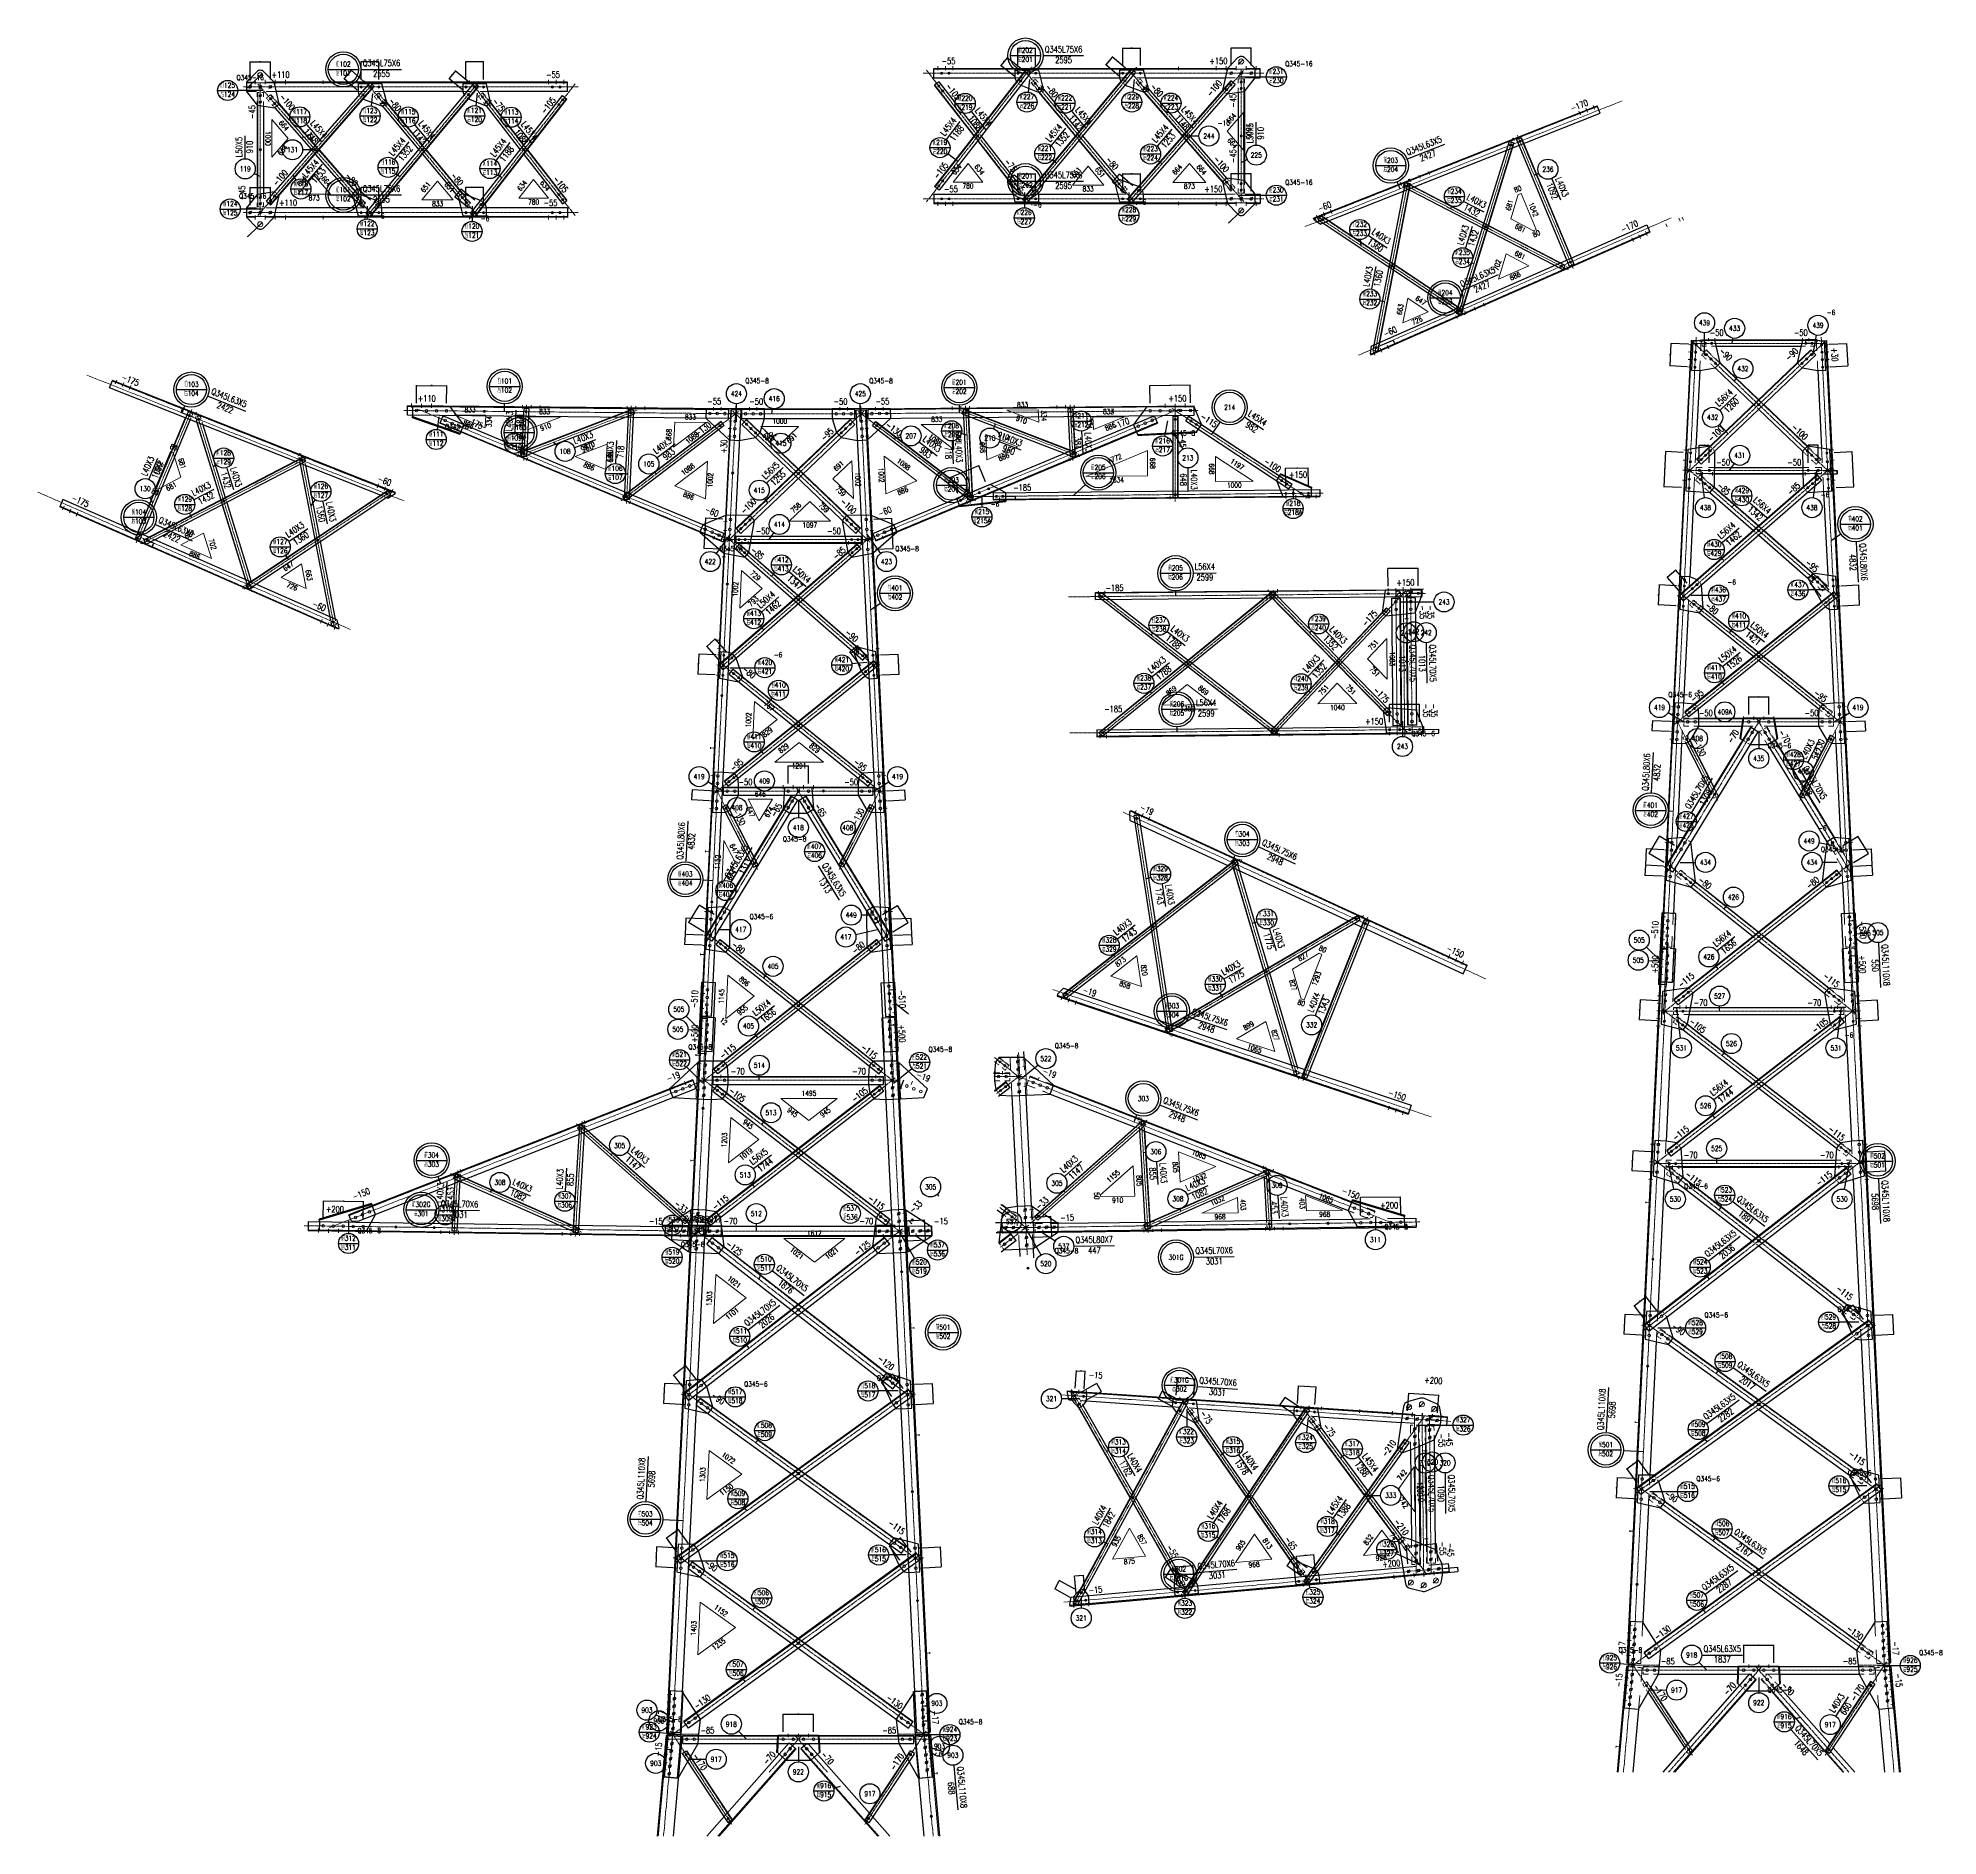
# Model space of a CAD drawing. Header units: millimetres. Extents: x -30246 to 2574, y -687 to 14024.
# Drawn here: x -30246 to -15125, y -290 to 14024 of the extents above; entities that cross this region are included whole.
import ezdxf
from ezdxf.enums import TextEntityAlignment as Align

# ---------------------------------------------------------------- set-up
doc = ezdxf.new("R2010")
doc.units = ezdxf.units.MM
doc.header["$LTSCALE"] = 20
doc.header["$PDMODE"] = 1
doc.linetypes.add('DASHDOT2X', pattern=[1.75, 1.5, -0.125, 0, -0.125])
doc.linetypes.add('HIDDEN', pattern=[0.375, 0.25, -0.125])
for name, color, linetype, lineweight in [('1', 7, 'Continuous', 25), ('10', 7, 'DASHDOT2X', 13), ('11', 1, 'Continuous', 13), ('2', 1, 'HIDDEN', 13), ('5', 7, 'Continuous', 13), ('6', 30, 'Continuous', 13), ('7', 3, 'DASHDOT2X', 13), ('8', 6, 'DASHDOT2X', 13), ('9', 3, 'Continuous', 13)]:
    doc.layers.add(name, color=color, linetype=linetype, lineweight=lineweight)
doc.styles.get("Standard").update_dxf_attribs({"font": 'simplex', "width": 0.7, "bigfont": 'gbhzfs.shx'})
doc.dimstyles.new('dimRadiusStyle', dxfattribs={"dimtxt": 2.5, "dimasz": 1, "dimexe": 1.25, "dimexo": 0, "dimtad": 2, "dimdec": 4, "dimzin": 0, "dimdsep": 46, "dimtxsty": 'standard', "dimcen": 0.09, "dimadec": 1, "dimazin": 0, "dimtfac": 1, "dimtdec": 1, "dimtix": 1, "dimtmove": 0, "dimatfit": 3, "dimfxl": 0, "dimtolj": 1, "dimtzin": 0, "dimarcsym": 0})
doc.dimstyles.new('dimStyle3', dxfattribs={"dimtxt": 2.5, "dimasz": 1, "dimexe": 1.25, "dimexo": 0, "dimgap": 0.63, "dimtad": 1, "dimzin": 0, "dimdsep": 46, "dimtxsty": 'standard', "dimblk": 'ARCHTICK', "dimblk1": 'ARCHTICK', "dimblk2": 'ARCHTICK', "dimcen": 0.09, "dimadec": 0, "dimazin": 0, "dimtfac": 1, "dimtdec": 1, "dimtmove": 2, "dimatfit": 3, "dimfxl": 0, "dimtolj": 1, "dimtzin": 0, "dimarcsym": 0})
doc.dimstyles.get("Standard").update_dxf_attribs({"dimtxt": 2.5, "dimasz": 1, "dimexe": 1.25, "dimexo": 0, "dimgap": 0.63, "dimtad": 1, "dimzin": 0, "dimdsep": 46, "dimtxsty": 'standard', "dimblk": 'ARCHTICK', "dimblk1": 'ARCHTICK', "dimblk2": 'ARCHTICK', "dimcen": 0.09, "dimadec": 0, "dimazin": 0, "dimtfac": 1, "dimtdec": 1, "dimtix": 1, "dimtmove": 2, "dimatfit": 3, "dimfxl": 0, "dimtolj": 1, "dimtzin": 0, "dimarcsym": 0})

# ---------------------------------------------------------------- blocks, each defined once
blk = doc.blocks.new('_ArchTick')
at = {"color": 0, "linetype": 'ByBlock', "const_width": 0.15}
blk.add_lwpolyline([(-0.5, -0.5), (0.5, 0.5)], dxfattribs=at)
blk = doc.blocks.new('*D2')
at = {"layer": '11', "color": 0, "lineweight": -2}
for p, q in [((-25233, 607), (-25237, 516)), ((-25195, 515), (-25237, 517)), ((-25191, 605), (-25195, 514))]:
    blk.add_line(p, q, dxfattribs=at)
at = {"layer": 'Defpoints', "color": 0}
for p in [(-25233, 607), (-25237, 517), (-25191, 605)]:
    blk.add_point(p, dxfattribs=at)
at = {"layer": '11', "color": 0, "lineweight": -2}
for p, rotation in [((-25237, 517), 177.2181035342468), ((-25195, 515), 357.2181035342469)]:
    blk.add_blockref('_ArchTick', p, dxfattribs=dict(at, rotation=rotation))
at = {"layer": '11', "color": 0, "insert": (-25216, 518), "char_height": 2.5, "attachment_point": 5, "rotation": 357.2181}
blk.add_mtext('\\A1;42', dxfattribs=at)
blk = doc.blocks.new('*D3')
at = {"layer": '11', "color": 0, "lineweight": -2}
for p, q in [((-25240, 489), (-25248, 398)), ((-25198, 485), (-25206, 394)), ((-25206, 395), (-25248, 399))]:
    blk.add_line(p, q, dxfattribs=at)
at = {"layer": 'Defpoints', "color": 0}
for p in [(-25240, 489), (-25198, 485), (-25248, 399)]:
    blk.add_point(p, dxfattribs=at)
at = {"layer": '11', "color": 0, "lineweight": -2}
for p, rotation in [((-25248, 399), 174.8809060231141), ((-25206, 395), 354.8809060231141)]:
    blk.add_blockref('_ArchTick', p, dxfattribs=dict(at, rotation=rotation))
at = {"layer": '11', "color": 0, "insert": (-25227, 399), "char_height": 2.5, "attachment_point": 5, "rotation": 354.8809}
blk.add_mtext('\\A1;42', dxfattribs=at)
blk = doc.blocks.new('*D9')
at = {"layer": '11', "color": 0, "lineweight": -2}
for p, q in [((-25233, 607), (-25237, 516)), ((-25195, 515), (-25237, 517)), ((-25191, 605), (-25195, 514))]:
    blk.add_line(p, q, dxfattribs=at)
at = {"layer": 'Defpoints', "color": 0}
for p in [(-25233, 607), (-25237, 517), (-25191, 605)]:
    blk.add_point(p, dxfattribs=at)
at = {"layer": '11', "color": 0, "lineweight": -2}
for p, rotation in [((-25237, 517), 177.2181035342468), ((-25195, 515), 357.2181035342469)]:
    blk.add_blockref('_ArchTick', p, dxfattribs=dict(at, rotation=rotation))
at = {"layer": '11', "color": 0, "insert": (-25216, 518), "char_height": 2.5, "attachment_point": 5, "rotation": 357.2181}
blk.add_mtext('\\A1;42', dxfattribs=at)
blk = doc.blocks.new('*D10')
at = {"layer": '11', "color": 0, "lineweight": -2}
for p, q in [((-25240, 489), (-25248, 398)), ((-25198, 485), (-25206, 394)), ((-25206, 395), (-25248, 399))]:
    blk.add_line(p, q, dxfattribs=at)
at = {"layer": 'Defpoints', "color": 0}
for p in [(-25240, 489), (-25198, 485), (-25248, 399)]:
    blk.add_point(p, dxfattribs=at)
at = {"layer": '11', "color": 0, "lineweight": -2}
for p, rotation in [((-25248, 399), 174.8809060231141), ((-25206, 395), 354.8809060231141)]:
    blk.add_blockref('_ArchTick', p, dxfattribs=dict(at, rotation=rotation))
at = {"layer": '11', "color": 0, "insert": (-25227, 399), "char_height": 2.5, "attachment_point": 5, "rotation": 354.8809}
blk.add_mtext('\\A1;42', dxfattribs=at)
blk = doc.blocks.new('*D21')
at = {"layer": '11', "color": 0, "lineweight": -2}
for p, q in [((-24987, 6029), (-24991, 5938)), ((-24932, 5936), (-24991, 5939)), ((-24928, 6026), (-24932, 5935))]:
    blk.add_line(p, q, dxfattribs=at)
at = {"layer": 'Defpoints', "color": 0}
for p in [(-24991, 5939), (-24987, 6029), (-24928, 6026)]:
    blk.add_point(p, dxfattribs=at)
at = {"layer": '11', "color": 0, "lineweight": -2}
for p, rotation in [((-24991, 5939), 177.2216776557012), ((-24932, 5936), 357.2216776557012)]:
    blk.add_blockref('_ArchTick', p, dxfattribs=dict(at, rotation=rotation))
at = {"layer": '11', "color": 0, "insert": (-24961, 5939), "char_height": 2.5, "attachment_point": 5, "rotation": 357.2217}
blk.add_mtext('\\A1;59', dxfattribs=at)
blk = doc.blocks.new('*D22')
at = {"layer": '11', "color": 0, "lineweight": -2}
for p, q in [((-24973, 6309), (-24977, 6217)), ((-24928, 6216), (-24977, 6219)), ((-24924, 6306), (-24929, 6215))]:
    blk.add_line(p, q, dxfattribs=at)
at = {"layer": 'Defpoints', "color": 0}
for p in [(-24977, 6219), (-24973, 6309), (-24924, 6306)]:
    blk.add_point(p, dxfattribs=at)
at = {"layer": '11', "color": 0, "lineweight": -2}
for p, rotation in [((-24977, 6219), 177.2216776557026), ((-24928, 6216), 357.2216776557025)]:
    blk.add_blockref('_ArchTick', p, dxfattribs=dict(at, rotation=rotation))
at = {"layer": '11', "color": 0, "insert": (-24953, 6219), "char_height": 2.5, "attachment_point": 5, "rotation": 357.2217}
blk.add_mtext('\\A1;49', dxfattribs=at)
blk = doc.blocks.new('*D23')
at = {"layer": '11', "color": 0, "lineweight": -2}
for p, q in [((-24877, 10048), (-24793, 10013)), ((-24863, 10082), (-24779, 10046)), ((-24780, 10047), (-24794, 10014))]:
    blk.add_line(p, q, dxfattribs=at)
at = {"layer": 'Defpoints', "color": 0}
for p in [(-24877, 10048), (-24863, 10082), (-24794, 10014)]:
    blk.add_point(p, dxfattribs=at)
at = {"layer": '11', "color": 0, "lineweight": -2}
for p, rotation in [((-24794, 10014), 247.2875344329298), ((-24780, 10047), 67.2875344329298)]:
    blk.add_blockref('_ArchTick', p, dxfattribs=dict(at, rotation=rotation))
at = {"layer": '11', "color": 0, "insert": (-24789, 10031), "char_height": 2.5, "attachment_point": 5, "rotation": 67.2875}
blk.add_mtext('\\A1;36', dxfattribs=at)
blk = doc.blocks.new('*D30')
at = {"layer": '11', "color": 0, "lineweight": -2}
for p, q in [((-25146, 4487), (-25055, 4486)), ((-25145, 4527), (-25054, 4526)), ((-25055, 4526), (-25056, 4486))]:
    blk.add_line(p, q, dxfattribs=at)
at = {"layer": 'Defpoints', "color": 0}
for p in [(-25146, 4487), (-25145, 4527), (-25056, 4486)]:
    blk.add_point(p, dxfattribs=at)
at = {"layer": '11', "color": 0, "lineweight": -2}
for p, rotation in [((-25055, 4526), 89.18627831523537), ((-25056, 4486), 269.1862783152354)]:
    blk.add_blockref('_ArchTick', p, dxfattribs=dict(at, rotation=rotation))
at = {"layer": '11', "color": 0, "insert": (-25057, 4506), "char_height": 2.5, "attachment_point": 5, "rotation": 89.1863}
blk.add_mtext('\\A1;40', dxfattribs=at)
blk = doc.blocks.new('*D35')
at = {"layer": '11', "color": 0, "lineweight": -2}
for p, q in [((-24987, 6029), (-24991, 5938)), ((-24932, 5936), (-24991, 5939)), ((-24928, 6026), (-24932, 5935))]:
    blk.add_line(p, q, dxfattribs=at)
at = {"layer": 'Defpoints', "color": 0}
for p in [(-24991, 5939), (-24987, 6029), (-24928, 6026)]:
    blk.add_point(p, dxfattribs=at)
at = {"layer": '11', "color": 0, "lineweight": -2}
for p, rotation in [((-24991, 5939), 177.2216776557012), ((-24932, 5936), 357.2216776557012)]:
    blk.add_blockref('_ArchTick', p, dxfattribs=dict(at, rotation=rotation))
at = {"layer": '11', "color": 0, "insert": (-24961, 5939), "char_height": 2.5, "attachment_point": 5, "rotation": 357.2217}
blk.add_mtext('\\A1;59', dxfattribs=at)
blk = doc.blocks.new('*D36')
at = {"layer": '11', "color": 0, "lineweight": -2}
for p, q in [((-24973, 6309), (-24977, 6217)), ((-24928, 6216), (-24977, 6219)), ((-24924, 6306), (-24929, 6215))]:
    blk.add_line(p, q, dxfattribs=at)
at = {"layer": 'Defpoints', "color": 0}
for p in [(-24977, 6219), (-24973, 6309), (-24924, 6306)]:
    blk.add_point(p, dxfattribs=at)
at = {"layer": '11', "color": 0, "lineweight": -2}
for p, rotation in [((-24977, 6219), 177.2216776557026), ((-24928, 6216), 357.2216776557025)]:
    blk.add_blockref('_ArchTick', p, dxfattribs=dict(at, rotation=rotation))
at = {"layer": '11', "color": 0, "insert": (-24953, 6219), "char_height": 2.5, "attachment_point": 5, "rotation": 357.2217}
blk.add_mtext('\\A1;49', dxfattribs=at)
blk = doc.blocks.new('LS_SIDE')
blk.add_line((-1, 0), (2, 0))
blk = doc.blocks.new('NAIL_SIDE')
for p, q in [((0, 0), (4, 0)), ((4, 0.75), (4, -0.75))]:
    blk.add_line(p, q)
blk = doc.blocks.new('M20X55')
blk.add_line((-1.1, -1.1), (1.1, 1.1))
blk.add_circle((0, 0), 1)
blk = doc.blocks.new('M20X45')
blk.add_circle((0, 0), 1)
blk = doc.blocks.new('M16X40')
blk.add_line((-0.7, -0.7), (0.7, 0.7))
blk.add_circle((0, 0), 1)
for radius in [0.8, 0.6, 0.4, 0.2]:
    blk.add_arc((0, 0), radius, 225, 45)
blk = doc.blocks.new('M16X50')
blk.add_line((-1, -1), (1, 1))
blk.add_circle((0, 0), 1)
for radius in [0.8, 0.6, 0.4, 0.2]:
    blk.add_arc((0, 0), radius, 225, 45)
blk = doc.blocks.new('NAIL_FRONT')
for p, q in [((-1, 0), (1, 0)), ((0, 0), (0, -1))]:
    blk.add_line(p, q)
blk.add_circle((0, 0), 1)
blk = doc.blocks.new('*D50')
at = {"layer": '11', "color": 0, "lineweight": -2}
for p, q in [((-23525, 7046), (-23405, 7119)), ((-23322, 6982), (-23406, 7119)), ((-23442, 6909), (-23321, 6983))]:
    blk.add_line(p, q, dxfattribs=at)
at = {"layer": 'Defpoints', "color": 0}
for p in [(-23406, 7119), (-23525, 7046), (-23442, 6909)]:
    blk.add_point(p, dxfattribs=at)
at = {"layer": '11', "color": 0, "lineweight": -2}
for p, rotation in [((-23406, 7119), 121.3528907012402), ((-23322, 6982), 301.3528907012401)]:
    blk.add_blockref('_ArchTick', p, dxfattribs=dict(at, rotation=rotation))
at = {"layer": '11', "color": 0, "insert": (-23362, 7051), "char_height": 2.5, "attachment_point": 5, "rotation": 301.3529}
blk.add_mtext('\\A1;160', dxfattribs=at)
blk = doc.blocks.new('*D53')
at = {"layer": '11', "color": 0, "lineweight": -2}
for p, q in [((-23207, 2005), (-23065, 2012)), ((-23067, 2011), (-23059, 1852)), ((-23199, 1845), (-23058, 1852))]:
    blk.add_line(p, q, dxfattribs=at)
at = {"layer": 'Defpoints', "color": 0}
for p in [(-23207, 2005), (-23199, 1845), (-23059, 1852)]:
    blk.add_point(p, dxfattribs=at)
at = {"layer": '11', "color": 0, "lineweight": -2}
for p, rotation in [((-23067, 2011), 92.77832398630339), ((-23059, 1852), 272.7783239863034)]:
    blk.add_blockref('_ArchTick', p, dxfattribs=dict(at, rotation=rotation))
at = {"layer": '11', "color": 0, "insert": (-23061, 1932), "char_height": 2.5, "attachment_point": 5, "rotation": 272.7783}
blk.add_mtext('\\A1;80×2', dxfattribs=at)
blk = doc.blocks.new('*D54')
at = {"layer": '11', "color": 0, "lineweight": -2}
for p, q in [((-23387, 1906), (-23470, 2020)), ((-23380, 2084), (-23469, 2019)), ((-23298, 1970), (-23381, 2085))]:
    blk.add_line(p, q, dxfattribs=at)
at = {"layer": 'Defpoints', "color": 0}
for p in [(-23469, 2019), (-23298, 1970), (-23387, 1906)]:
    blk.add_point(p, dxfattribs=at)
at = {"layer": '11', "color": 0, "lineweight": -2}
for p, rotation in [((-23469, 2019), 215.956921746998), ((-23380, 2084), 35.95692174699798)]:
    blk.add_blockref('_ArchTick', p, dxfattribs=dict(at, rotation=rotation))
at = {"layer": '11', "color": 0, "insert": (-23426, 2053), "char_height": 2.5, "attachment_point": 5, "rotation": 35.9569}
blk.add_mtext('\\A1;110', dxfattribs=at)
blk = doc.blocks.new('*D57')
at = {"layer": '11', "color": 0, "lineweight": -2}
for p, q in [((-24315, 540), (-24315, 681)), ((-24315, 680), (-24075, 680)), ((-24075, 540), (-24075, 681))]:
    blk.add_line(p, q, dxfattribs=at)
at = {"layer": 'Defpoints', "color": 0}
for p in [(-24075, 680), (-24315, 540), (-24075, 540)]:
    blk.add_point(p, dxfattribs=at)
at = {"layer": '11', "color": 0, "lineweight": -2, "rotation": 180}
blk.add_blockref('_ArchTick', (-24315, 680), dxfattribs=at)
at = {"layer": '11', "color": 0, "lineweight": -2}
blk.add_blockref('_ArchTick', (-24075, 680), dxfattribs=at)
at = {"layer": '11', "color": 0, "insert": (-24195, 682), "char_height": 2.5, "attachment_point": 5}
blk.add_mtext('\\A1;80×3', dxfattribs=at)
blk = doc.blocks.new('*D58')
at = {"layer": '11', "color": 0, "lineweight": -2}
for p, q in [((-27976, 4627), (-27974, 4768)), ((-27974, 4767), (-27655, 4762)), ((-27657, 4622), (-27655, 4763))]:
    blk.add_line(p, q, dxfattribs=at)
at = {"layer": 'Defpoints', "color": 0}
for p in [(-27655, 4762), (-27976, 4627), (-27657, 4622)]:
    blk.add_point(p, dxfattribs=at)
at = {"layer": '11', "color": 0, "lineweight": -2}
for p, rotation in [((-27974, 4767), 179.1982376245992), ((-27655, 4762), 359.1982376245992)]:
    blk.add_blockref('_ArchTick', p, dxfattribs=dict(at, rotation=rotation))
at = {"layer": '11', "color": 0, "insert": (-27814, 4766), "char_height": 2.5, "attachment_point": 5, "rotation": 359.1982}
blk.add_mtext('\\A1;80×4', dxfattribs=at)
blk = doc.blocks.new('*D60')
at = {"layer": '11', "color": 0, "lineweight": -2}
for p, q in [((-27234, 11118), (-27233, 11259)), ((-27233, 11258), (-26993, 11256)), ((-26994, 11116), (-26993, 11257))]:
    blk.add_line(p, q, dxfattribs=at)
at = {"layer": 'Defpoints', "color": 0}
for p in [(-26993, 11256), (-27234, 11118), (-26994, 11116)]:
    blk.add_point(p, dxfattribs=at)
at = {"layer": '11', "color": 0, "lineweight": -2}
for p, rotation in [((-27233, 11258), 179.4295799331829), ((-26993, 11256), 359.4295799331829)]:
    blk.add_blockref('_ArchTick', p, dxfattribs=dict(at, rotation=rotation))
at = {"layer": '11', "color": 0, "insert": (-27113, 11259), "char_height": 2.5, "attachment_point": 5, "rotation": 359.4296}
blk.add_mtext('\\A1;80×3', dxfattribs=at)
blk = doc.blocks.new('*D61')
at = {"layer": '11', "color": 0, "lineweight": -2}
for p, q in [((-20137, 10600), (-20317, 10598)), ((-20315, 10458), (-20317, 10599)), ((-20135, 10460), (-20137, 10601))]:
    blk.add_line(p, q, dxfattribs=at)
at = {"layer": 'Defpoints', "color": 0}
for p in [(-20317, 10598), (-20315, 10458), (-20135, 10460)]:
    blk.add_point(p, dxfattribs=at)
at = {"layer": '11', "color": 0, "lineweight": -2}
for p, rotation in [((-20317, 10598), 180.5599680495345), ((-20137, 10600), 0.5599680495345183)]:
    blk.add_blockref('_ArchTick', p, dxfattribs=dict(at, rotation=rotation))
at = {"layer": '11', "color": 0, "insert": (-20227, 10601), "char_height": 2.5, "attachment_point": 5, "rotation": 0.56}
blk.add_mtext('\\A1;60×3', dxfattribs=at)
blk = doc.blocks.new('*D62')
at = {"layer": '11', "color": 0, "lineweight": -2}
for p, q in [((-21077, 11259), (-21397, 11256)), ((-21395, 11116), (-21397, 11257)), ((-21075, 11119), (-21077, 11260))]:
    blk.add_line(p, q, dxfattribs=at)
at = {"layer": 'Defpoints', "color": 0}
for p in [(-21397, 11256), (-21395, 11116), (-21075, 11119)]:
    blk.add_point(p, dxfattribs=at)
at = {"layer": '11', "color": 0, "lineweight": -2}
for p, rotation in [((-21397, 11256), 180.5704200668171), ((-21077, 11259), 0.5704200668170678)]:
    blk.add_blockref('_ArchTick', p, dxfattribs=dict(at, rotation=rotation))
at = {"layer": '11', "color": 0, "insert": (-21237, 11259), "char_height": 2.5, "attachment_point": 5, "rotation": 0.5704}
blk.add_mtext('\\A1;80×4', dxfattribs=at)
blk = doc.blocks.new('*D63')
at = {"layer": '11', "color": 0, "lineweight": -2}
for p, q in [((-22980, 10527), (-22759, 10620)), ((-22705, 10491), (-22759, 10621)), ((-22926, 10398), (-22981, 10528))]:
    blk.add_line(p, q, dxfattribs=at)
at = {"layer": 'Defpoints', "color": 0}
for p in [(-22759, 10620), (-22705, 10491), (-22926, 10398)]:
    blk.add_point(p, dxfattribs=at)
at = {"layer": '11', "color": 0, "lineweight": -2}
for p, rotation in [((-22759, 10620), 22.71246856449554), ((-22980, 10527), 202.7124685644955)]:
    blk.add_blockref('_ArchTick', p, dxfattribs=dict(at, rotation=rotation))
at = {"layer": '11', "color": 0, "insert": (-22870, 10575), "char_height": 2.5, "attachment_point": 5, "rotation": 22.7125}
blk.add_mtext('\\A1;80×3', dxfattribs=at)
blk = doc.blocks.new('*D64')
at = {"layer": '11', "color": 0, "lineweight": -2}
for p, q in [((-24935, 10201), (-24947, 9961)), ((-24795, 10194), (-24937, 10201)), ((-24807, 9954), (-24948, 9961))]:
    blk.add_line(p, q, dxfattribs=at)
at = {"layer": 'Defpoints', "color": 0}
for p in [(-24795, 10194), (-24947, 9961), (-24807, 9954)]:
    blk.add_point(p, dxfattribs=at)
at = {"layer": '11', "color": 0, "lineweight": -2}
for p, rotation in [((-24935, 10201), 87.22167601369665), ((-24947, 9961), 267.2216760136966)]:
    blk.add_blockref('_ArchTick', p, dxfattribs=dict(at, rotation=rotation))
at = {"layer": '11', "color": 0, "insert": (-24943, 10081), "char_height": 2.5, "attachment_point": 5, "rotation": 87.2217}
blk.add_mtext('\\A1;80×3', dxfattribs=at)
blk = doc.blocks.new('*D65')
at = {"layer": '11', "color": 0, "lineweight": -2}
for p, q in [((-25196, 4615), (-25204, 4455)), ((-25057, 4608), (-25198, 4615)), ((-25064, 4448), (-25205, 4455))]:
    blk.add_line(p, q, dxfattribs=at)
at = {"layer": 'Defpoints', "color": 0}
for p in [(-25057, 4608), (-25204, 4455), (-25064, 4448)]:
    blk.add_point(p, dxfattribs=at)
at = {"layer": '11', "color": 0, "lineweight": -2}
for p, rotation in [((-25196, 4615), 87.22167601369665), ((-25204, 4455), 267.2216760136966)]:
    blk.add_blockref('_ArchTick', p, dxfattribs=dict(at, rotation=rotation))
at = {"layer": '11', "color": 0, "insert": (-25202, 4535), "char_height": 2.5, "attachment_point": 5, "rotation": 87.2217}
blk.add_mtext('\\A1;80×2', dxfattribs=at)
blk = doc.blocks.new('*D66')
at = {"layer": '11', "color": 0, "lineweight": -2}
for p, q in [((-23594, 10194), (-23453, 10201)), ((-23454, 10201), (-23443, 9961)), ((-23582, 9954), (-23441, 9961))]:
    blk.add_line(p, q, dxfattribs=at)
at = {"layer": 'Defpoints', "color": 0}
for p in [(-23594, 10194), (-23582, 9954), (-23443, 9961)]:
    blk.add_point(p, dxfattribs=at)
at = {"layer": '11', "color": 0, "lineweight": -2}
for p, rotation in [((-23454, 10201), 92.77832398630339), ((-23443, 9961), 272.7783239863034)]:
    blk.add_blockref('_ArchTick', p, dxfattribs=dict(at, rotation=rotation))
at = {"layer": '11', "color": 0, "insert": (-23446, 10081), "char_height": 2.5, "attachment_point": 5, "rotation": 272.7783}
blk.add_mtext('\\A1;80×3', dxfattribs=at)
blk = doc.blocks.new('*D67')
at = {"layer": '11', "color": 0, "lineweight": -2}
for p, q in [((-24988, 9120), (-24996, 8960)), ((-24848, 9113), (-24989, 9120)), ((-24856, 8953), (-24997, 8960))]:
    blk.add_line(p, q, dxfattribs=at)
at = {"layer": 'Defpoints', "color": 0}
for p in [(-24848, 9113), (-24996, 8960), (-24856, 8953)]:
    blk.add_point(p, dxfattribs=at)
at = {"layer": '11', "color": 0, "lineweight": -2}
for p, rotation in [((-24988, 9120), 87.22167601369665), ((-24996, 8960), 267.2216760136966)]:
    blk.add_blockref('_ArchTick', p, dxfattribs=dict(at, rotation=rotation))
at = {"layer": '11', "color": 0, "insert": (-24994, 9040), "char_height": 2.5, "attachment_point": 5, "rotation": 87.2217}
blk.add_mtext('\\A1;80×2', dxfattribs=at)
blk = doc.blocks.new('*D69')
at = {"layer": '11', "color": 0, "lineweight": -2}
for p, q in [((-23542, 9113), (-23400, 9120)), ((-23402, 9120), (-23394, 8960)), ((-23534, 8953), (-23393, 8960))]:
    blk.add_line(p, q, dxfattribs=at)
at = {"layer": 'Defpoints', "color": 0}
for p in [(-23542, 9113), (-23534, 8953), (-23394, 8960)]:
    blk.add_point(p, dxfattribs=at)
at = {"layer": '11', "color": 0, "lineweight": -2}
for p, rotation in [((-23402, 9120), 92.77832398630339), ((-23394, 8960), 272.7783239863034)]:
    blk.add_blockref('_ArchTick', p, dxfattribs=dict(at, rotation=rotation))
at = {"layer": '11', "color": 0, "insert": (-23396, 9040), "char_height": 2.5, "attachment_point": 5, "rotation": 272.7783}
blk.add_mtext('\\A1;80×2', dxfattribs=at)
blk = doc.blocks.new('*D70')
at = {"layer": '11', "color": 0, "lineweight": -2}
for p, q in [((-23698, 9027), (-23786, 9137)), ((-23723, 9186), (-23785, 9136)), ((-23635, 9077), (-23724, 9187))]:
    blk.add_line(p, q, dxfattribs=at)
at = {"layer": 'Defpoints', "color": 0}
for p in [(-23785, 9136), (-23635, 9077), (-23698, 9027)]:
    blk.add_point(p, dxfattribs=at)
at = {"layer": '11', "color": 0, "lineweight": -2}
for p, rotation in [((-23785, 9136), 218.8513731495513), ((-23723, 9186), 38.85137314955126)]:
    blk.add_blockref('_ArchTick', p, dxfattribs=dict(at, rotation=rotation))
at = {"layer": '11', "color": 0, "insert": (-23755, 9162), "char_height": 2.5, "attachment_point": 5, "rotation": 38.8514}
blk.add_mtext('\\A1;80', dxfattribs=at)
blk = doc.blocks.new('*D71')
at = {"layer": '11', "color": 0, "lineweight": -2}
for p, q in [((-23333, 4608), (-23192, 4615)), ((-23193, 4615), (-23185, 4455)), ((-23325, 4448), (-23184, 4455))]:
    blk.add_line(p, q, dxfattribs=at)
at = {"layer": 'Defpoints', "color": 0}
for p in [(-23333, 4608), (-23325, 4448), (-23185, 4455)]:
    blk.add_point(p, dxfattribs=at)
at = {"layer": '11', "color": 0, "lineweight": -2}
for p, rotation in [((-23193, 4615), 92.77832398630339), ((-23185, 4455), 272.7783239863034)]:
    blk.add_blockref('_ArchTick', p, dxfattribs=dict(at, rotation=rotation))
at = {"layer": '11', "color": 0, "insert": (-23187, 4535), "char_height": 2.5, "attachment_point": 5, "rotation": 272.7783}
blk.add_mtext('\\A1;80×2', dxfattribs=at)
blk = doc.blocks.new('*D72')
at = {"layer": '11', "color": 0, "lineweight": -2}
for p, q in [((-24275, 8089), (-24275, 8230)), ((-24275, 8229), (-24115, 8229)), ((-24115, 8089), (-24115, 8230))]:
    blk.add_line(p, q, dxfattribs=at)
at = {"layer": 'Defpoints', "color": 0}
for p in [(-24115, 8229), (-24275, 8089), (-24115, 8089)]:
    blk.add_point(p, dxfattribs=at)
at = {"layer": '11', "color": 0, "lineweight": -2, "rotation": 180}
blk.add_blockref('_ArchTick', (-24275, 8229), dxfattribs=at)
at = {"layer": '11', "color": 0, "lineweight": -2}
blk.add_blockref('_ArchTick', (-24115, 8229), dxfattribs=at)
at = {"layer": '11', "color": 0, "insert": (-24195, 8231), "char_height": 2.5, "attachment_point": 5}
blk.add_mtext('\\A1;80×2', dxfattribs=at)
blk = doc.blocks.new('*D73')
at = {"layer": '11', "color": 0, "lineweight": -2}
for p, q in [((-25040, 8039), (-25044, 7959)), ((-24900, 8032), (-25041, 8039)), ((-24904, 7952), (-25045, 7959))]:
    blk.add_line(p, q, dxfattribs=at)
at = {"layer": 'Defpoints', "color": 0}
for p in [(-24900, 8032), (-25044, 7959), (-24904, 7952)]:
    blk.add_point(p, dxfattribs=at)
at = {"layer": '11', "color": 0, "lineweight": -2}
for p, rotation in [((-25040, 8039), 87.22167601369665), ((-25044, 7959), 267.2216760136966)]:
    blk.add_blockref('_ArchTick', p, dxfattribs=dict(at, rotation=rotation))
at = {"layer": '11', "color": 0, "insert": (-25044, 7999), "char_height": 2.5, "attachment_point": 5, "rotation": 87.2217}
blk.add_mtext('\\A1;80', dxfattribs=at)
blk = doc.blocks.new('*D74')
at = {"layer": '11', "color": 0, "lineweight": -2}
for p, q in [((-25260, 3313), (-25267, 3153)), ((-25120, 3306), (-25261, 3313)), ((-25127, 3146), (-25269, 3153))]:
    blk.add_line(p, q, dxfattribs=at)
at = {"layer": 'Defpoints', "color": 0}
for p in [(-25120, 3306), (-25267, 3153), (-25127, 3146)]:
    blk.add_point(p, dxfattribs=at)
at = {"layer": '11', "color": 0, "lineweight": -2}
for p, rotation in [((-25260, 3313), 87.22167601369665), ((-25267, 3153), 267.2216760136966)]:
    blk.add_blockref('_ArchTick', p, dxfattribs=dict(at, rotation=rotation))
at = {"layer": '11', "color": 0, "insert": (-25265, 3233), "char_height": 2.5, "attachment_point": 5, "rotation": 87.2217}
blk.add_mtext('\\A1;80×2', dxfattribs=at)
blk = doc.blocks.new('*D83')
at = {"layer": '11', "color": 0, "lineweight": -2}
for p, q in [((-23270, 3306), (-23129, 3313)), ((-23130, 3313), (-23122, 3153)), ((-23262, 3146), (-23121, 3153))]:
    blk.add_line(p, q, dxfattribs=at)
at = {"layer": 'Defpoints', "color": 0}
for p in [(-23270, 3306), (-23262, 3146), (-23122, 3153)]:
    blk.add_point(p, dxfattribs=at)
at = {"layer": '11', "color": 0, "lineweight": -2}
for p, rotation in [((-23130, 3313), 92.77832398630339), ((-23122, 3153), 272.7783239863034)]:
    blk.add_blockref('_ArchTick', p, dxfattribs=dict(at, rotation=rotation))
at = {"layer": '11', "color": 0, "insert": (-23124, 3233), "char_height": 2.5, "attachment_point": 5, "rotation": 272.7783}
blk.add_mtext('\\A1;80×2', dxfattribs=at)
blk = doc.blocks.new('*D84')
at = {"layer": '11', "color": 0, "lineweight": -2}
for p, q in [((-23443, 3386), (-23532, 3321)), ((-23361, 3272), (-23444, 3387)), ((-23450, 3208), (-23533, 3322))]:
    blk.add_line(p, q, dxfattribs=at)
at = {"layer": 'Defpoints', "color": 0}
for p in [(-23532, 3321), (-23450, 3208), (-23361, 3272)]:
    blk.add_point(p, dxfattribs=at)
at = {"layer": '11', "color": 0, "lineweight": -2}
for p, rotation in [((-23443, 3386), 35.85329958112441), ((-23532, 3321), 215.8532995811244)]:
    blk.add_blockref('_ArchTick', p, dxfattribs=dict(at, rotation=rotation))
at = {"layer": '11', "color": 0, "insert": (-23489, 3355), "char_height": 2.5, "attachment_point": 5, "rotation": 35.8533}
blk.add_mtext('\\A1;110', dxfattribs=at)
blk = doc.blocks.new('*D87')
at = {"layer": '11', "color": 0, "lineweight": -2}
for p, q in [((-25090, 7018), (-25096, 6888)), ((-24950, 7011), (-25091, 7018)), ((-24956, 6881), (-25097, 6888))]:
    blk.add_line(p, q, dxfattribs=at)
at = {"layer": 'Defpoints', "color": 0}
for p in [(-24950, 7011), (-25096, 6888), (-24956, 6881)]:
    blk.add_point(p, dxfattribs=at)
at = {"layer": '11', "color": 0, "lineweight": -2}
for p, rotation in [((-25090, 7018), 87.22167601369665), ((-25096, 6888), 267.2216760136966)]:
    blk.add_blockref('_ArchTick', p, dxfattribs=dict(at, rotation=rotation))
at = {"layer": '11', "color": 0, "insert": (-25095, 6953), "char_height": 2.5, "attachment_point": 5, "rotation": 87.2217}
blk.add_mtext('\\A1;130', dxfattribs=at)
blk = doc.blocks.new('*D88')
at = {"layer": '11', "color": 0, "lineweight": -2}
for p, q in [((-24960, 6801), (-25101, 6808)), ((-25096, 6888), (-25100, 6808)), ((-24956, 6881), (-25097, 6888))]:
    blk.add_line(p, q, dxfattribs=at)
at = {"layer": 'Defpoints', "color": 0}
for p in [(-25100, 6808), (-24956, 6881), (-24960, 6801)]:
    blk.add_point(p, dxfattribs=at)
at = {"layer": '11', "color": 0, "lineweight": -2}
for p, rotation in [((-25100, 6808), 267.2216760136966), ((-25096, 6888), 87.22167601369665)]:
    blk.add_blockref('_ArchTick', p, dxfattribs=dict(at, rotation=rotation))
at = {"layer": '11', "color": 0, "insert": (-25100, 6848), "char_height": 2.5, "attachment_point": 5, "rotation": 87.2217}
blk.add_mtext('\\A1;80', dxfattribs=at)
blk = doc.blocks.new('*D91')
at = {"layer": '11', "color": 0, "lineweight": -2}
for p, q in [((-25323, 2011), (-25330, 1852)), ((-25183, 2005), (-25324, 2012)), ((-25191, 1845), (-25332, 1852))]:
    blk.add_line(p, q, dxfattribs=at)
at = {"layer": 'Defpoints', "color": 0}
for p in [(-25183, 2005), (-25330, 1852), (-25191, 1845)]:
    blk.add_point(p, dxfattribs=at)
at = {"layer": '11', "color": 0, "lineweight": -2}
for p, rotation in [((-25323, 2011), 87.22167601369665), ((-25330, 1852), 267.2216760136966)]:
    blk.add_blockref('_ArchTick', p, dxfattribs=dict(at, rotation=rotation))
at = {"layer": '11', "color": 0, "insert": (-25329, 1932), "char_height": 2.5, "attachment_point": 5, "rotation": 87.2217}
blk.add_mtext('\\A1;80×2', dxfattribs=at)
blk = doc.blocks.new('*D95')
at = {"layer": '11', "color": 0, "lineweight": -2}
for p, q in [((-16038, 10582), (-15926, 10582)), ((-16038, 10554), (-15926, 10554)), ((-15928, 10582), (-15928, 10554))]:
    blk.add_line(p, q, dxfattribs=at)
at = {"layer": 'Defpoints', "color": 0}
for p in [(-16038, 10582), (-16038, 10554), (-15928, 10554)]:
    blk.add_point(p, dxfattribs=at)
at = {"layer": '11', "color": 0, "lineweight": -2}
for p, rotation in [((-15928, 10582), 90), ((-15928, 10554), 270)]:
    blk.add_blockref('_ArchTick', p, dxfattribs=dict(at, rotation=rotation))
at = {"layer": '11', "color": 0, "insert": (-15930, 10568), "char_height": 2.5, "attachment_point": 5, "rotation": 90}
blk.add_mtext('\\A1;28', dxfattribs=at)
blk = doc.blocks.new('*D107')
at = {"layer": '11', "color": 0, "lineweight": -2}
for p, q in [((-17343, 6579), (-17348, 6488)), ((-17284, 6576), (-17289, 6485)), ((-17289, 6487), (-17348, 6489))]:
    blk.add_line(p, q, dxfattribs=at)
at = {"layer": 'Defpoints', "color": 0}
for p in [(-17343, 6579), (-17284, 6576), (-17348, 6489)]:
    blk.add_point(p, dxfattribs=at)
at = {"layer": '11', "color": 0, "lineweight": -2}
for p, rotation in [((-17348, 6489), 177.2216776557021), ((-17289, 6487), 357.2216776557021)]:
    blk.add_blockref('_ArchTick', p, dxfattribs=dict(at, rotation=rotation))
at = {"layer": '11', "color": 0, "insert": (-17318, 6490), "char_height": 2.5, "attachment_point": 5, "rotation": 357.2217}
blk.add_mtext('\\A1;59', dxfattribs=at)
blk = doc.blocks.new('*D108')
at = {"layer": '11', "color": 0, "lineweight": -2}
for p, q in [((-17330, 6859), (-17334, 6768)), ((-17281, 6857), (-17285, 6765)), ((-17285, 6767), (-17334, 6769))]:
    blk.add_line(p, q, dxfattribs=at)
at = {"layer": 'Defpoints', "color": 0}
for p in [(-17330, 6859), (-17281, 6857), (-17334, 6769)]:
    blk.add_point(p, dxfattribs=at)
at = {"layer": '11', "color": 0, "lineweight": -2}
for p, rotation in [((-17334, 6769), 177.2216776557026), ((-17285, 6767), 357.2216776557025)]:
    blk.add_blockref('_ArchTick', p, dxfattribs=dict(at, rotation=rotation))
at = {"layer": '11', "color": 0, "insert": (-17309, 6770), "char_height": 2.5, "attachment_point": 5, "rotation": 357.2217}
blk.add_mtext('\\A1;49', dxfattribs=at)
blk = doc.blocks.new('*D110')
at = {"layer": '11', "color": 0, "lineweight": -2}
for p, q in [((-17343, 6579), (-17348, 6488)), ((-17284, 6576), (-17289, 6485)), ((-17289, 6487), (-17348, 6489))]:
    blk.add_line(p, q, dxfattribs=at)
at = {"layer": 'Defpoints', "color": 0}
for p in [(-17343, 6579), (-17284, 6576), (-17348, 6489)]:
    blk.add_point(p, dxfattribs=at)
at = {"layer": '11', "color": 0, "lineweight": -2}
for p, rotation in [((-17348, 6489), 177.2216776557021), ((-17289, 6487), 357.2216776557021)]:
    blk.add_blockref('_ArchTick', p, dxfattribs=dict(at, rotation=rotation))
at = {"layer": '11', "color": 0, "insert": (-17318, 6490), "char_height": 2.5, "attachment_point": 5, "rotation": 357.2217}
blk.add_mtext('\\A1;59', dxfattribs=at)
blk = doc.blocks.new('*D111')
at = {"layer": '11', "color": 0, "lineweight": -2}
for p, q in [((-17330, 6859), (-17334, 6768)), ((-17281, 6857), (-17285, 6765)), ((-17285, 6767), (-17334, 6769))]:
    blk.add_line(p, q, dxfattribs=at)
at = {"layer": 'Defpoints', "color": 0}
for p in [(-17330, 6859), (-17281, 6857), (-17334, 6769)]:
    blk.add_point(p, dxfattribs=at)
at = {"layer": '11', "color": 0, "lineweight": -2}
for p, rotation in [((-17334, 6769), 177.2216776557026), ((-17285, 6767), 357.2216776557025)]:
    blk.add_blockref('_ArchTick', p, dxfattribs=dict(at, rotation=rotation))
at = {"layer": '11', "color": 0, "insert": (-17309, 6770), "char_height": 2.5, "attachment_point": 5, "rotation": 357.2217}
blk.add_mtext('\\A1;49', dxfattribs=at)
blk = doc.blocks.new('*D115')
at = {"layer": '11', "color": 0, "lineweight": -2}
for p, q in [((-16631, 8639), (-16631, 8781)), ((-16631, 8779), (-16471, 8779)), ((-16471, 8639), (-16471, 8781))]:
    blk.add_line(p, q, dxfattribs=at)
at = {"layer": 'Defpoints', "color": 0}
for p in [(-16471, 8779), (-16631, 8639), (-16471, 8639)]:
    blk.add_point(p, dxfattribs=at)
at = {"layer": '11', "color": 0, "lineweight": -2, "rotation": 180}
blk.add_blockref('_ArchTick', (-16631, 8779), dxfattribs=at)
at = {"layer": '11', "color": 0, "lineweight": -2}
blk.add_blockref('_ArchTick', (-16471, 8779), dxfattribs=at)
at = {"layer": '11', "color": 0, "insert": (-16551, 8781), "char_height": 2.5, "attachment_point": 5}
blk.add_mtext('\\A1;80×2', dxfattribs=at)
blk = doc.blocks.new('*D116')
at = {"layer": '11', "color": 0, "lineweight": -2}
for p, q in [((-15689, 5158), (-15548, 5165)), ((-15550, 5165), (-15542, 5005)), ((-15682, 4998), (-15541, 5005))]:
    blk.add_line(p, q, dxfattribs=at)
at = {"layer": 'Defpoints', "color": 0}
for p in [(-15689, 5158), (-15682, 4998), (-15542, 5005)]:
    blk.add_point(p, dxfattribs=at)
at = {"layer": '11', "color": 0, "lineweight": -2}
for p, rotation in [((-15550, 5165), 92.77832398630339), ((-15542, 5005), 272.7783239863034)]:
    blk.add_blockref('_ArchTick', p, dxfattribs=dict(at, rotation=rotation))
at = {"layer": '11', "color": 0, "insert": (-15544, 5085), "char_height": 2.5, "attachment_point": 5, "rotation": 272.7783}
blk.add_mtext('\\A1;80×2', dxfattribs=at)
blk = doc.blocks.new('*D118')
at = {"layer": '11', "color": 0, "lineweight": -2}
for p, q in [((-17261, 8502), (-17402, 8509)), ((-17397, 8589), (-17401, 8509)), ((-17257, 8582), (-17398, 8589))]:
    blk.add_line(p, q, dxfattribs=at)
at = {"layer": 'Defpoints', "color": 0}
for p in [(-17401, 8509), (-17261, 8502), (-17257, 8582)]:
    blk.add_point(p, dxfattribs=at)
at = {"layer": '11', "color": 0, "lineweight": -2}
for p, rotation in [((-17401, 8509), 267.2216760136966), ((-17397, 8589), 87.22167601369665)]:
    blk.add_blockref('_ArchTick', p, dxfattribs=dict(at, rotation=rotation))
at = {"layer": '11', "color": 0, "insert": (-17401, 8549), "char_height": 2.5, "attachment_point": 5, "rotation": 87.2217}
blk.add_mtext('\\A1;80', dxfattribs=at)
blk = doc.blocks.new('*D119')
at = {"layer": '11', "color": 0, "lineweight": -2}
for p, q in [((-17616, 3863), (-17624, 3704)), ((-17476, 3857), (-17617, 3863)), ((-17484, 3697), (-17625, 3704))]:
    blk.add_line(p, q, dxfattribs=at)
at = {"layer": 'Defpoints', "color": 0}
for p in [(-17476, 3857), (-17624, 3704), (-17484, 3697)]:
    blk.add_point(p, dxfattribs=at)
at = {"layer": '11', "color": 0, "lineweight": -2}
for p, rotation in [((-17616, 3863), 87.22167601369665), ((-17624, 3704), 267.2216760136966)]:
    blk.add_blockref('_ArchTick', p, dxfattribs=dict(at, rotation=rotation))
at = {"layer": '11', "color": 0, "insert": (-17622, 3784), "char_height": 2.5, "attachment_point": 5, "rotation": 87.2217}
blk.add_mtext('\\A1;80×2', dxfattribs=at)
blk = doc.blocks.new('*D121')
at = {"layer": '11', "color": 0, "lineweight": -2}
for p, q in [((-17446, 7568), (-17453, 7438)), ((-17307, 7561), (-17448, 7568)), ((-17313, 7431), (-17454, 7438))]:
    blk.add_line(p, q, dxfattribs=at)
at = {"layer": 'Defpoints', "color": 0}
for p in [(-17307, 7561), (-17453, 7438), (-17313, 7431)]:
    blk.add_point(p, dxfattribs=at)
at = {"layer": '11', "color": 0, "lineweight": -2}
for p, rotation in [((-17446, 7568), 87.22167601369665), ((-17453, 7438), 267.2216760136966)]:
    blk.add_blockref('_ArchTick', p, dxfattribs=dict(at, rotation=rotation))
at = {"layer": '11', "color": 0, "insert": (-17451, 7503), "char_height": 2.5, "attachment_point": 5, "rotation": 87.2217}
blk.add_mtext('\\A1;130', dxfattribs=at)
blk = doc.blocks.new('*D122')
at = {"layer": '11', "color": 0, "lineweight": -2}
for p, q in [((-17453, 7438), (-17457, 7358)), ((-17313, 7431), (-17454, 7438)), ((-17317, 7351), (-17458, 7358))]:
    blk.add_line(p, q, dxfattribs=at)
at = {"layer": 'Defpoints', "color": 0}
for p in [(-17313, 7431), (-17457, 7358), (-17317, 7351)]:
    blk.add_point(p, dxfattribs=at)
at = {"layer": '11', "color": 0, "lineweight": -2}
for p, rotation in [((-17453, 7438), 87.22167601369665), ((-17457, 7358), 267.2216760136966)]:
    blk.add_blockref('_ArchTick', p, dxfattribs=dict(at, rotation=rotation))
at = {"layer": '11', "color": 0, "insert": (-17457, 7398), "char_height": 2.5, "attachment_point": 5, "rotation": 87.2217}
blk.add_mtext('\\A1;80', dxfattribs=at)
blk = doc.blocks.new('*D127')
at = {"layer": '11', "color": 0, "lineweight": -2}
for p, q in [((-15626, 3857), (-15485, 3863)), ((-15486, 3863), (-15479, 3704)), ((-15619, 3697), (-15477, 3704))]:
    blk.add_line(p, q, dxfattribs=at)
at = {"layer": 'Defpoints', "color": 0}
for p in [(-15626, 3857), (-15619, 3697), (-15479, 3704)]:
    blk.add_point(p, dxfattribs=at)
at = {"layer": '11', "color": 0, "lineweight": -2}
for p, rotation in [((-15486, 3863), 92.77832398630339), ((-15479, 3704), 272.7783239863034)]:
    blk.add_blockref('_ArchTick', p, dxfattribs=dict(at, rotation=rotation))
at = {"layer": '11', "color": 0, "insert": (-15481, 3784), "char_height": 2.5, "attachment_point": 5, "rotation": 272.7783}
blk.add_mtext('\\A1;80×2', dxfattribs=at)
blk = doc.blocks.new('*D128')
at = {"layer": '11', "color": 0, "lineweight": -2}
for p, q in [((-15800, 3936), (-15889, 3871)), ((-15718, 3822), (-15800, 3937)), ((-15807, 3758), (-15889, 3872))]:
    blk.add_line(p, q, dxfattribs=at)
at = {"layer": 'Defpoints', "color": 0}
for p in [(-15889, 3871), (-15718, 3822), (-15807, 3758)]:
    blk.add_point(p, dxfattribs=at)
at = {"layer": '11', "color": 0, "lineweight": -2}
for p, rotation in [((-15800, 3936), 35.85329958112441), ((-15889, 3871), 215.8532995811244)]:
    blk.add_blockref('_ArchTick', p, dxfattribs=dict(at, rotation=rotation))
at = {"layer": '11', "color": 0, "insert": (-15845, 3905), "char_height": 2.5, "attachment_point": 5, "rotation": 35.8533}
blk.add_mtext('\\A1;110', dxfattribs=at)
blk = doc.blocks.new('*D134')
at = {"layer": '11', "color": 0, "lineweight": -2}
for p, q in [((-15882, 7596), (-15761, 7670)), ((-15679, 7532), (-15762, 7669)), ((-15798, 7460), (-15678, 7533))]:
    blk.add_line(p, q, dxfattribs=at)
at = {"layer": 'Defpoints', "color": 0}
for p in [(-15882, 7596), (-15762, 7669), (-15798, 7460)]:
    blk.add_point(p, dxfattribs=at)
at = {"layer": '11', "color": 0, "lineweight": -2}
for p, rotation in [((-15762, 7669), 121.3528907012402), ((-15679, 7532), 301.3528907012401)]:
    blk.add_blockref('_ArchTick', p, dxfattribs=dict(at, rotation=rotation))
at = {"layer": '11', "color": 0, "insert": (-15719, 7602), "char_height": 2.5, "attachment_point": 5, "rotation": 301.3529}
blk.add_mtext('\\A1;160', dxfattribs=at)
blk = doc.blocks.new('*D136')
at = {"layer": '11', "color": 0, "lineweight": -2}
for p, q in [((-17679, 2562), (-17687, 2402)), ((-17539, 2555), (-17681, 2562)), ((-17547, 2395), (-17688, 2402))]:
    blk.add_line(p, q, dxfattribs=at)
at = {"layer": 'Defpoints', "color": 0}
for p in [(-17539, 2555), (-17687, 2402), (-17547, 2395)]:
    blk.add_point(p, dxfattribs=at)
at = {"layer": '11', "color": 0, "lineweight": -2}
for p, rotation in [((-17679, 2562), 87.22167601369665), ((-17687, 2402), 267.2216760136966)]:
    blk.add_blockref('_ArchTick', p, dxfattribs=dict(at, rotation=rotation))
at = {"layer": '11', "color": 0, "insert": (-17685, 2482), "char_height": 2.5, "attachment_point": 5, "rotation": 87.2217}
blk.add_mtext('\\A1;80×2', dxfattribs=at)
blk = doc.blocks.new('*D140')
at = {"layer": '11', "color": 0, "lineweight": -2}
for p, q in [((-17495, 6366), (-17502, 6207)), ((-17355, 6360), (-17496, 6366)), ((-17363, 6200), (-17504, 6207))]:
    blk.add_line(p, q, dxfattribs=at)
at = {"layer": 'Defpoints', "color": 0}
for p in [(-17355, 6360), (-17502, 6207), (-17363, 6200)]:
    blk.add_point(p, dxfattribs=at)
at = {"layer": '11', "color": 0, "lineweight": -2}
for p, rotation in [((-17495, 6366), 87.22167601369665), ((-17502, 6207), 267.2216760136966)]:
    blk.add_blockref('_ArchTick', p, dxfattribs=dict(at, rotation=rotation))
at = {"layer": '11', "color": 0, "insert": (-17501, 6287), "char_height": 2.5, "attachment_point": 5, "rotation": 87.2217}
blk.add_mtext('\\A1;80×2', dxfattribs=at)
blk = doc.blocks.new('*D141')
at = {"layer": '11', "color": 0, "lineweight": -2}
for p, q in [((-15563, 2555), (-15422, 2562)), ((-15423, 2562), (-15416, 2402)), ((-15555, 2395), (-15414, 2402))]:
    blk.add_line(p, q, dxfattribs=at)
at = {"layer": 'Defpoints', "color": 0}
for p in [(-15563, 2555), (-15555, 2395), (-15416, 2402)]:
    blk.add_point(p, dxfattribs=at)
at = {"layer": '11', "color": 0, "lineweight": -2}
for p, rotation in [((-15423, 2562), 92.77832398630339), ((-15416, 2402), 272.7783239863034)]:
    blk.add_blockref('_ArchTick', p, dxfattribs=dict(at, rotation=rotation))
at = {"layer": '11', "color": 0, "insert": (-15417, 2482), "char_height": 2.5, "attachment_point": 5, "rotation": 272.7783}
blk.add_mtext('\\A1;80×2', dxfattribs=at)
blk = doc.blocks.new('*D142')
at = {"layer": '11', "color": 0, "lineweight": -2}
for p, q in [((-15737, 2634), (-15826, 2570)), ((-15654, 2521), (-15737, 2635)), ((-15743, 2456), (-15826, 2571))]:
    blk.add_line(p, q, dxfattribs=at)
at = {"layer": 'Defpoints', "color": 0}
for p in [(-15826, 2570), (-15743, 2456), (-15654, 2521)]:
    blk.add_point(p, dxfattribs=at)
at = {"layer": '11', "color": 0, "lineweight": -2}
for p, rotation in [((-15737, 2634), 35.94468319724469), ((-15826, 2570), 215.9446831972447)]:
    blk.add_blockref('_ArchTick', p, dxfattribs=dict(at, rotation=rotation))
at = {"layer": '11', "color": 0, "insert": (-15782, 2603), "char_height": 2.5, "attachment_point": 5, "rotation": 35.9447}
blk.add_mtext('\\A1;110', dxfattribs=at)
blk = doc.blocks.new('*D145')
at = {"layer": '11', "color": 0, "lineweight": -2}
for p, q in [((-15748, 6360), (-15607, 6366)), ((-15608, 6366), (-15600, 6207)), ((-15740, 6200), (-15599, 6207))]:
    blk.add_line(p, q, dxfattribs=at)
at = {"layer": 'Defpoints', "color": 0}
for p in [(-15748, 6360), (-15600, 6207), (-15740, 6200)]:
    blk.add_point(p, dxfattribs=at)
at = {"layer": '11', "color": 0, "lineweight": -2}
for p, rotation in [((-15608, 6366), 92.77832398630339), ((-15600, 6207), 272.7783239863034)]:
    blk.add_blockref('_ArchTick', p, dxfattribs=dict(at, rotation=rotation))
at = {"layer": '11', "color": 0, "insert": (-15602, 6287), "char_height": 2.5, "attachment_point": 5, "rotation": 272.7783}
blk.add_mtext('\\A1;80×2', dxfattribs=at)
blk = doc.blocks.new('*D146')
at = {"layer": '11', "color": 0, "lineweight": -2}
for p, q in [((-16671, 1090), (-16671, 1232)), ((-16671, 1230), (-16431, 1230)), ((-16431, 1090), (-16431, 1232))]:
    blk.add_line(p, q, dxfattribs=at)
at = {"layer": 'Defpoints', "color": 0}
for p in [(-16431, 1230), (-16671, 1090), (-16431, 1090)]:
    blk.add_point(p, dxfattribs=at)
at = {"layer": '11', "color": 0, "lineweight": -2, "rotation": 180}
blk.add_blockref('_ArchTick', (-16671, 1230), dxfattribs=at)
at = {"layer": '11', "color": 0, "lineweight": -2}
blk.add_blockref('_ArchTick', (-16431, 1230), dxfattribs=at)
at = {"layer": '11', "color": 0, "insert": (-16551, 1232), "char_height": 2.5, "attachment_point": 5}
blk.add_mtext('\\A1;80×3', dxfattribs=at)
blk = doc.blocks.new('*D147')
at = {"layer": '11', "color": 0, "lineweight": -2}
for p, q in [((-17251, 11593), (-17260, 11413)), ((-17111, 11586), (-17252, 11593)), ((-17120, 11406), (-17261, 11413))]:
    blk.add_line(p, q, dxfattribs=at)
at = {"layer": 'Defpoints', "color": 0}
for p in [(-17111, 11586), (-17260, 11413), (-17120, 11406)]:
    blk.add_point(p, dxfattribs=at)
at = {"layer": '11', "color": 0, "lineweight": -2}
for p, rotation in [((-17251, 11593), 87.22167601369665), ((-17260, 11413), 267.2216760136966)]:
    blk.add_blockref('_ArchTick', p, dxfattribs=dict(at, rotation=rotation))
at = {"layer": '11', "color": 0, "insert": (-17257, 11503), "char_height": 2.5, "attachment_point": 5, "rotation": 87.2217}
blk.add_mtext('\\A1;60×3', dxfattribs=at)
blk = doc.blocks.new('*D148')
at = {"layer": '11', "color": 0, "lineweight": -2}
for p, q in [((-15991, 11586), (-15850, 11593)), ((-15852, 11593), (-15843, 11413)), ((-15983, 11406), (-15842, 11413))]:
    blk.add_line(p, q, dxfattribs=at)
at = {"layer": 'Defpoints', "color": 0}
for p in [(-15991, 11586), (-15983, 11406), (-15843, 11413)]:
    blk.add_point(p, dxfattribs=at)
at = {"layer": '11', "color": 0, "lineweight": -2}
for p, rotation in [((-15852, 11593), 92.77832398630339), ((-15843, 11413), 272.7783239863034)]:
    blk.add_blockref('_ArchTick', p, dxfattribs=dict(at, rotation=rotation))
at = {"layer": '11', "color": 0, "insert": (-15845, 11503), "char_height": 2.5, "attachment_point": 5, "rotation": 272.7783}
blk.add_mtext('\\A1;60×3', dxfattribs=at)
blk = doc.blocks.new('*D149')
at = {"layer": '11', "color": 0, "lineweight": -2}
for p, q in [((-17293, 10731), (-17306, 10452)), ((-17153, 10725), (-17294, 10731)), ((-17167, 10445), (-17308, 10452))]:
    blk.add_line(p, q, dxfattribs=at)
at = {"layer": 'Defpoints', "color": 0}
for p in [(-17153, 10725), (-17306, 10452), (-17167, 10445)]:
    blk.add_point(p, dxfattribs=at)
at = {"layer": '11', "color": 0, "lineweight": -2}
for p, rotation in [((-17293, 10731), 87.22167601369665), ((-17306, 10452), 267.2216760136966)]:
    blk.add_blockref('_ArchTick', p, dxfattribs=dict(at, rotation=rotation))
at = {"layer": '11', "color": 0, "insert": (-17302, 10592), "char_height": 2.5, "attachment_point": 5, "rotation": 87.2217}
blk.add_mtext('\\A1;70×4', dxfattribs=at)
blk = doc.blocks.new('*D151')
at = {"layer": '11', "color": 0, "lineweight": -2}
for p, q in [((-15950, 10725), (-15809, 10731)), ((-15810, 10731), (-15796, 10452)), ((-15936, 10445), (-15795, 10452))]:
    blk.add_line(p, q, dxfattribs=at)
at = {"layer": 'Defpoints', "color": 0}
for p in [(-15950, 10725), (-15936, 10445), (-15796, 10452)]:
    blk.add_point(p, dxfattribs=at)
at = {"layer": '11', "color": 0, "lineweight": -2}
for p, rotation in [((-15810, 10731), 92.77832398630339), ((-15796, 10452), 272.7783239863034)]:
    blk.add_blockref('_ArchTick', p, dxfattribs=dict(at, rotation=rotation))
at = {"layer": '11', "color": 0, "insert": (-15801, 10592), "char_height": 2.5, "attachment_point": 5, "rotation": 272.7783}
blk.add_mtext('\\A1;70×4', dxfattribs=at)
blk = doc.blocks.new('*D152')
at = {"layer": '11', "color": 0, "lineweight": -2}
for p, q in [((-16158, 10642), (-16158, 10783)), ((-16078, 10782), (-16158, 10782)), ((-16078, 10642), (-16078, 10783))]:
    blk.add_line(p, q, dxfattribs=at)
at = {"layer": 'Defpoints', "color": 0}
for p in [(-16158, 10782), (-16158, 10642), (-16078, 10642)]:
    blk.add_point(p, dxfattribs=at)
at = {"layer": '11', "color": 0, "lineweight": -2, "rotation": 180}
blk.add_blockref('_ArchTick', (-16158, 10782), dxfattribs=at)
at = {"layer": '11', "color": 0, "lineweight": -2}
blk.add_blockref('_ArchTick', (-16078, 10782), dxfattribs=at)
at = {"layer": '11', "color": 0, "insert": (-16118, 10784), "char_height": 2.5, "attachment_point": 5}
blk.add_mtext('\\A1;80', dxfattribs=at)
blk = doc.blocks.new('*D153')
at = {"layer": '11', "color": 0, "lineweight": -2}
for p, q in [((-17344, 9670), (-17352, 9510)), ((-17205, 9663), (-17346, 9670)), ((-17212, 9504), (-17353, 9511))]:
    blk.add_line(p, q, dxfattribs=at)
at = {"layer": 'Defpoints', "color": 0}
for p in [(-17205, 9663), (-17352, 9510), (-17212, 9504)]:
    blk.add_point(p, dxfattribs=at)
at = {"layer": '11', "color": 0, "lineweight": -2}
for p, rotation in [((-17344, 9670), 87.22167601369665), ((-17352, 9510), 267.2216760136966)]:
    blk.add_blockref('_ArchTick', p, dxfattribs=dict(at, rotation=rotation))
at = {"layer": '11', "color": 0, "insert": (-17350, 9590), "char_height": 2.5, "attachment_point": 5, "rotation": 87.2217}
blk.add_mtext('\\A1;80×2', dxfattribs=at)
blk = doc.blocks.new('*D155')
at = {"layer": '11', "color": 0, "lineweight": -2}
for p, q in [((-17553, 5165), (-17561, 5005)), ((-17413, 5158), (-17554, 5165)), ((-17421, 4998), (-17562, 5005))]:
    blk.add_line(p, q, dxfattribs=at)
at = {"layer": 'Defpoints', "color": 0}
for p in [(-17413, 5158), (-17561, 5005), (-17421, 4998)]:
    blk.add_point(p, dxfattribs=at)
at = {"layer": '11', "color": 0, "lineweight": -2}
for p, rotation in [((-17553, 5165), 87.22167601369665), ((-17561, 5005), 267.2216760136966)]:
    blk.add_blockref('_ArchTick', p, dxfattribs=dict(at, rotation=rotation))
at = {"layer": '11', "color": 0, "insert": (-17559, 5085), "char_height": 2.5, "attachment_point": 5, "rotation": 87.2217}
blk.add_mtext('\\A1;80×2', dxfattribs=at)
blk = doc.blocks.new('*D156')
at = {"layer": '11', "color": 0, "lineweight": -2}
for p, q in [((-15898, 9663), (-15757, 9670)), ((-15758, 9670), (-15751, 9510)), ((-15890, 9504), (-15749, 9511))]:
    blk.add_line(p, q, dxfattribs=at)
at = {"layer": 'Defpoints', "color": 0}
for p in [(-15898, 9663), (-15890, 9504), (-15751, 9510)]:
    blk.add_point(p, dxfattribs=at)
at = {"layer": '11', "color": 0, "lineweight": -2}
for p, rotation in [((-15758, 9670), 92.77832398630339), ((-15751, 9510), 272.7783239863034)]:
    blk.add_blockref('_ArchTick', p, dxfattribs=dict(at, rotation=rotation))
at = {"layer": '11', "color": 0, "insert": (-15752, 9590), "char_height": 2.5, "attachment_point": 5, "rotation": 272.7783}
blk.add_mtext('\\A1;80×2', dxfattribs=at)
blk = doc.blocks.new('*D157')
at = {"layer": '11', "color": 0, "lineweight": -2}
for p, q in [((-16054, 9577), (-16143, 9687)), ((-16080, 9736), (-16142, 9686)), ((-15992, 9627), (-16080, 9737))]:
    blk.add_line(p, q, dxfattribs=at)
at = {"layer": 'Defpoints', "color": 0}
for p in [(-16142, 9686), (-16054, 9577), (-15992, 9627)]:
    blk.add_point(p, dxfattribs=at)
at = {"layer": '11', "color": 0, "lineweight": -2}
for p, rotation in [((-16142, 9686), 218.8513731495513), ((-16080, 9736), 38.85137314955126)]:
    blk.add_blockref('_ArchTick', p, dxfattribs=dict(at, rotation=rotation))
at = {"layer": '11', "color": 0, "insert": (-16112, 9713), "char_height": 2.5, "attachment_point": 5, "rotation": 38.8514}
blk.add_mtext('\\A1;80', dxfattribs=at)
blk = doc.blocks.new('*D158')
at = {"layer": '5', "color": 0, "lineweight": -2}
for p, q in [((-28578, 13627), (-28492, 13713)), ((-28463, 13742), (-28491, 13713)), ((-28462, 13742), (-28462, 13743))]:
    blk.add_line(p, q, dxfattribs=at)
at = {"layer": '5', "color": 0}
for points in [[(-28492, 13713), (-28492, 13713), (-28491, 13713)], [(-28462, 13742), (-28462, 13742), (-28463, 13742)]]:
    blk.add_solid(points, dxfattribs=at)
at = {"layer": 'Defpoints', "color": 0}
for p in [(-28491, 13713), (-28463, 13742)]:
    blk.add_point(p, dxfattribs=at)
at = {"layer": '5', "color": 0, "insert": (-28576, 13631), "char_height": 2.5, "attachment_point": 5, "rotation": 45}
blk.add_mtext('\\A1;%%c19.5', dxfattribs=at)
blk = doc.blocks.new('*D159')
at = {"layer": '5', "color": 0, "lineweight": -2}
for p, q in [((-28463, 12556), (-28491, 12527)), ((-28462, 12556), (-28462, 12557)), ((-28578, 12441), (-28492, 12527))]:
    blk.add_line(p, q, dxfattribs=at)
at = {"layer": '5', "color": 0}
for points in [[(-28462, 12556), (-28462, 12556), (-28463, 12556)], [(-28492, 12527), (-28492, 12527), (-28491, 12527)]]:
    blk.add_solid(points, dxfattribs=at)
at = {"layer": 'Defpoints', "color": 0}
for p in [(-28463, 12556), (-28491, 12527)]:
    blk.add_point(p, dxfattribs=at)
at = {"layer": '5', "color": 0, "insert": (-28576, 12445), "char_height": 2.5, "attachment_point": 5, "rotation": 45}
blk.add_mtext('\\A1;%%c19.5', dxfattribs=at)
blk = doc.blocks.new('*D160')
at = {"layer": '11', "color": 0, "lineweight": -2}
for p, q in [((-26840, 13695), (-26840, 13836)), ((-26700, 13835), (-26840, 13835)), ((-26700, 13695), (-26700, 13836))]:
    blk.add_line(p, q, dxfattribs=at)
at = {"layer": 'Defpoints', "color": 0}
for p in [(-26840, 13835), (-26840, 13695), (-26700, 13695)]:
    blk.add_point(p, dxfattribs=at)
at = {"layer": '11', "color": 0, "lineweight": -2}
for p, rotation in [((-26840, 13835), 180.0045781041024), ((-26700, 13835), 0.004578104102375136)]:
    blk.add_blockref('_ArchTick', p, dxfattribs=dict(at, rotation=rotation))
at = {"layer": '11', "color": 0, "insert": (-26770, 13837), "char_height": 2.5, "attachment_point": 5, "rotation": 0.0046}
blk.add_mtext('\\A1;70×2', dxfattribs=at)
blk = doc.blocks.new('*D161')
at = {"layer": '11', "color": 0, "lineweight": -2}
for p, q in [((-26924, 13763), (-26975, 13701)), ((-26817, 13673), (-26925, 13763)), ((-26868, 13612), (-26976, 13702))]:
    blk.add_line(p, q, dxfattribs=at)
at = {"layer": 'Defpoints', "color": 0}
for p in [(-26975, 13701), (-26868, 13612), (-26817, 13673)]:
    blk.add_point(p, dxfattribs=at)
at = {"layer": '11', "color": 0, "lineweight": -2}
for p, rotation in [((-26924, 13763), 50.23127606825783), ((-26975, 13701), 230.2312760682578)]:
    blk.add_blockref('_ArchTick', p, dxfattribs=dict(at, rotation=rotation))
at = {"layer": '11', "color": 0, "insert": (-26951, 13733), "char_height": 2.5, "attachment_point": 5, "rotation": 50.2313}
blk.add_mtext('\\A1;80', dxfattribs=at)
blk = doc.blocks.new('*D162')
at = {"layer": '11', "color": 0, "lineweight": -2}
for p, q in [((-28557, 13694), (-28557, 13836)), ((-28557, 13834), (-28397, 13834)), ((-28397, 13694), (-28397, 13836))]:
    blk.add_line(p, q, dxfattribs=at)
at = {"layer": 'Defpoints', "color": 0}
for p in [(-28397, 13834), (-28557, 13694), (-28397, 13694)]:
    blk.add_point(p, dxfattribs=at)
at = {"layer": '11', "color": 0, "lineweight": -2}
for p, rotation in [((-28557, 13834), 180.0045781041024), ((-28397, 13834), 0.004578104102402211)]:
    blk.add_blockref('_ArchTick', p, dxfattribs=dict(at, rotation=rotation))
at = {"layer": '11', "color": 0, "insert": (-28477, 13836), "char_height": 2.5, "attachment_point": 5, "rotation": 0.0046}
blk.add_mtext('\\A1;80×2', dxfattribs=at)
blk = doc.blocks.new('*D163')
at = {"layer": '11', "color": 0, "lineweight": -2}
for p, q in [((-28557, 12694), (-28557, 12836)), ((-28557, 12834), (-28397, 12834)), ((-28397, 12694), (-28397, 12836))]:
    blk.add_line(p, q, dxfattribs=at)
at = {"layer": 'Defpoints', "color": 0}
for p in [(-28397, 12834), (-28557, 12694), (-28397, 12694)]:
    blk.add_point(p, dxfattribs=at)
at = {"layer": '11', "color": 0, "lineweight": -2}
for p, rotation in [((-28557, 12834), 179.995421895895), ((-28397, 12834), 359.995421895895)]:
    blk.add_blockref('_ArchTick', p, dxfattribs=dict(at, rotation=rotation))
at = {"layer": '11', "color": 0, "insert": (-28477, 12836), "char_height": 2.5, "attachment_point": 5, "rotation": 359.9954}
blk.add_mtext('\\A1;80×2', dxfattribs=at)
blk = doc.blocks.new('*D164')
at = {"layer": '11', "color": 0, "lineweight": -2}
for p, q in [((-26840, 12694), (-26840, 12836)), ((-26700, 12834), (-26840, 12834)), ((-26700, 12694), (-26700, 12836))]:
    blk.add_line(p, q, dxfattribs=at)
at = {"layer": 'Defpoints', "color": 0}
for p in [(-26840, 12834), (-26840, 12694), (-26700, 12694)]:
    blk.add_point(p, dxfattribs=at)
at = {"layer": '11', "color": 0, "lineweight": -2}
for p, rotation in [((-26840, 12834), 179.995421895895), ((-26700, 12834), 359.995421895895)]:
    blk.add_blockref('_ArchTick', p, dxfattribs=dict(at, rotation=rotation))
at = {"layer": '11', "color": 0, "insert": (-26770, 12836), "char_height": 2.5, "attachment_point": 5, "rotation": 359.9954}
blk.add_mtext('\\A1;70×2', dxfattribs=at)
blk = doc.blocks.new('*D166')
at = {"layer": '11', "color": 0, "lineweight": -2}
for p, q in [((-27674, 13695), (-27674, 13836)), ((-27534, 13835), (-27674, 13835)), ((-27534, 13695), (-27534, 13836))]:
    blk.add_line(p, q, dxfattribs=at)
at = {"layer": 'Defpoints', "color": 0}
for p in [(-27674, 13835), (-27674, 13695), (-27534, 13695)]:
    blk.add_point(p, dxfattribs=at)
at = {"layer": '11', "color": 0, "lineweight": -2}
for p, rotation in [((-27674, 13835), 180.0045781041024), ((-27534, 13835), 0.004578104102375136)]:
    blk.add_blockref('_ArchTick', p, dxfattribs=dict(at, rotation=rotation))
at = {"layer": '11', "color": 0, "insert": (-27604, 13836), "char_height": 2.5, "attachment_point": 5, "rotation": 0.0046}
blk.add_mtext('\\A1;70×2', dxfattribs=at)
blk = doc.blocks.new('*D167')
at = {"layer": '11', "color": 0, "lineweight": -2}
for p, q in [((-27755, 13766), (-27810, 13702)), ((-27649, 13674), (-27755, 13767)), ((-27705, 13610), (-27811, 13703))]:
    blk.add_line(p, q, dxfattribs=at)
at = {"layer": 'Defpoints', "color": 0}
for p in [(-27810, 13702), (-27705, 13610), (-27649, 13674)]:
    blk.add_point(p, dxfattribs=at)
at = {"layer": '11', "color": 0, "lineweight": -2}
for p, rotation in [((-27755, 13766), 48.89881734686367), ((-27810, 13702), 228.8988173468637)]:
    blk.add_blockref('_ArchTick', p, dxfattribs=dict(at, rotation=rotation))
at = {"layer": '11', "color": 0, "insert": (-27784, 13735), "char_height": 2.5, "attachment_point": 5, "rotation": 48.8988}
blk.add_mtext('\\A1;85', dxfattribs=at)
blk = doc.blocks.new('*D168')
at = {"layer": '11', "color": 0, "lineweight": -2}
for p, q in [((-27674, 12694), (-27674, 12836)), ((-27534, 12834), (-27674, 12834)), ((-27534, 12694), (-27534, 12836))]:
    blk.add_line(p, q, dxfattribs=at)
at = {"layer": 'Defpoints', "color": 0}
for p in [(-27674, 12834), (-27674, 12694), (-27534, 12694)]:
    blk.add_point(p, dxfattribs=at)
at = {"layer": '11', "color": 0, "lineweight": -2}
for p, rotation in [((-27674, 12834), 179.995421895895), ((-27534, 12834), 359.995421895895)]:
    blk.add_blockref('_ArchTick', p, dxfattribs=dict(at, rotation=rotation))
at = {"layer": '11', "color": 0, "insert": (-27604, 12836), "char_height": 2.5, "attachment_point": 5, "rotation": 359.9954}
blk.add_mtext('\\A1;70×2', dxfattribs=at)
blk = doc.blocks.new('*D170')
at = {"layer": '11', "color": 0, "lineweight": -2}
for p, q in [((-29422, 10007), (-29339, 9970)), ((-29408, 10040), (-29324, 10003)), ((-29325, 10003), (-29340, 9970))]:
    blk.add_line(p, q, dxfattribs=at)
at = {"layer": 'Defpoints', "color": 0}
for p in [(-29422, 10007), (-29408, 10040), (-29340, 9970)]:
    blk.add_point(p, dxfattribs=at)
at = {"layer": '11', "color": 0, "lineweight": -2}
for p, rotation in [((-29325, 10003), 66.26676005380556), ((-29340, 9970), 246.2667600538056)]:
    blk.add_blockref('_ArchTick', p, dxfattribs=dict(at, rotation=rotation))
at = {"layer": '11', "color": 0, "insert": (-29334, 9988), "char_height": 2.5, "attachment_point": 5, "rotation": 66.2668}
blk.add_mtext('\\A1;36', dxfattribs=at)
blk = doc.blocks.new('*D172')
at = {"layer": '5', "color": 0, "lineweight": -2}
for p, q in [((-29466, 10035), (-29459, 10041)), ((-29430, 10070), (-29459, 10041)), ((-29430, 10070), (-29429, 10071))]:
    blk.add_line(p, q, dxfattribs=at)
at = {"layer": '5', "color": 0}
for points in [[(-29459, 10041), (-29459, 10041), (-29459, 10041)], [(-29430, 10071), (-29429, 10070), (-29430, 10070)]]:
    blk.add_solid(points, dxfattribs=at)
at = {"layer": 'Defpoints', "color": 0}
for p in [(-29459, 10041), (-29430, 10070)]:
    blk.add_point(p, dxfattribs=at)
at = {"layer": '5', "color": 0, "insert": (-29464, 10039), "char_height": 2.5, "attachment_point": 5, "rotation": 45}
blk.add_mtext('\\A1;%%c17.5', dxfattribs=at)
blk = doc.blocks.new('*D173')
at = {"layer": '5', "color": 0, "lineweight": -2}
for p, q in [((-20691, 13816), (-20685, 13822)), ((-20656, 13851), (-20684, 13823)), ((-20655, 13852), (-20655, 13853))]:
    blk.add_line(p, q, dxfattribs=at)
at = {"layer": '5', "color": 0}
for points in [[(-20685, 13822), (-20685, 13822), (-20684, 13823)], [(-20655, 13852), (-20655, 13852), (-20656, 13851)]]:
    blk.add_solid(points, dxfattribs=at)
at = {"layer": 'Defpoints', "color": 0}
for p in [(-20684, 13823), (-20656, 13851)]:
    blk.add_point(p, dxfattribs=at)
at = {"layer": '5', "color": 0, "insert": (-20690, 13820), "char_height": 2.5, "attachment_point": 5, "rotation": 45}
blk.add_mtext('\\A1;%%c19.5', dxfattribs=at)
blk = doc.blocks.new('*D174')
at = {"layer": '5', "color": 0, "lineweight": -2}
for p, q in [((-20771, 12550), (-20685, 12636)), ((-20656, 12665), (-20684, 12637)), ((-20655, 12666), (-20655, 12667))]:
    blk.add_line(p, q, dxfattribs=at)
at = {"layer": '5', "color": 0}
for points in [[(-20685, 12636), (-20685, 12636), (-20684, 12637)], [(-20655, 12666), (-20655, 12666), (-20656, 12665)]]:
    blk.add_solid(points, dxfattribs=at)
at = {"layer": 'Defpoints', "color": 0}
for p in [(-20684, 12637), (-20656, 12665)]:
    blk.add_point(p, dxfattribs=at)
at = {"layer": '5', "color": 0, "insert": (-20769, 12555), "char_height": 2.5, "attachment_point": 5, "rotation": 45}
blk.add_mtext('\\A1;%%c19.5', dxfattribs=at)
blk = doc.blocks.new('*D175')
at = {"layer": '11', "color": 0, "lineweight": -2}
for p, q in [((-20750, 13804), (-20750, 13945)), ((-20590, 13944), (-20750, 13944)), ((-20590, 13804), (-20590, 13945))]:
    blk.add_line(p, q, dxfattribs=at)
at = {"layer": 'Defpoints', "color": 0}
for p in [(-20750, 13944), (-20750, 13804), (-20590, 13804)]:
    blk.add_point(p, dxfattribs=at)
at = {"layer": '11', "color": 0, "lineweight": -2}
for p, rotation in [((-20750, 13944), 179.995421895895), ((-20590, 13944), 359.995421895895)]:
    blk.add_blockref('_ArchTick', p, dxfattribs=dict(at, rotation=rotation))
at = {"layer": '11', "color": 0, "insert": (-20670, 13946), "char_height": 2.5, "attachment_point": 5, "rotation": 359.9954}
blk.add_mtext('\\A1;80×2', dxfattribs=at)
blk = doc.blocks.new('*D176')
at = {"layer": '11', "color": 0, "lineweight": -2}
for p, q in [((-20750, 12804), (-20750, 12945)), ((-20590, 12944), (-20750, 12944)), ((-20590, 12804), (-20590, 12945))]:
    blk.add_line(p, q, dxfattribs=at)
at = {"layer": 'Defpoints', "color": 0}
for p in [(-20750, 12944), (-20750, 12804), (-20590, 12804)]:
    blk.add_point(p, dxfattribs=at)
at = {"layer": '11', "color": 0, "lineweight": -2}
for p, rotation in [((-20750, 12944), 180.004578104105), ((-20590, 12944), 0.004578104105013025)]:
    blk.add_blockref('_ArchTick', p, dxfattribs=dict(at, rotation=rotation))
at = {"layer": '11', "color": 0, "insert": (-20670, 12946), "char_height": 2.5, "attachment_point": 5, "rotation": 0.0046}
blk.add_mtext('\\A1;80×2', dxfattribs=at)
blk = doc.blocks.new('*D177')
at = {"layer": '11', "color": 0, "lineweight": -2}
for p, q in [((-21613, 13804), (-21613, 13945)), ((-21613, 13944), (-21473, 13944)), ((-21473, 13804), (-21473, 13945))]:
    blk.add_line(p, q, dxfattribs=at)
at = {"layer": 'Defpoints', "color": 0}
for p in [(-21473, 13944), (-21613, 13804), (-21473, 13804)]:
    blk.add_point(p, dxfattribs=at)
at = {"layer": '11', "color": 0, "lineweight": -2}
for p, rotation in [((-21613, 13944), 179.995421895895), ((-21473, 13944), 359.995421895895)]:
    blk.add_blockref('_ArchTick', p, dxfattribs=dict(at, rotation=rotation))
at = {"layer": '11', "color": 0, "insert": (-21543, 13946), "char_height": 2.5, "attachment_point": 5, "rotation": 359.9954}
blk.add_mtext('\\A1;70×2', dxfattribs=at)
blk = doc.blocks.new('*D178')
at = {"layer": '11', "color": 0, "lineweight": -2}
for p, q in [((-21641, 13721), (-21749, 13812)), ((-21697, 13872), (-21748, 13811)), ((-21590, 13783), (-21698, 13873))]:
    blk.add_line(p, q, dxfattribs=at)
at = {"layer": 'Defpoints', "color": 0}
for p in [(-21748, 13811), (-21590, 13783), (-21641, 13721)]:
    blk.add_point(p, dxfattribs=at)
at = {"layer": '11', "color": 0, "lineweight": -2}
for p, rotation in [((-21748, 13811), 230.1675176647617), ((-21697, 13872), 50.16751766476174)]:
    blk.add_blockref('_ArchTick', p, dxfattribs=dict(at, rotation=rotation))
at = {"layer": '11', "color": 0, "insert": (-21724, 13843), "char_height": 2.5, "attachment_point": 5, "rotation": 50.1675}
blk.add_mtext('\\A1;80', dxfattribs=at)
blk = doc.blocks.new('*D179')
at = {"layer": '11', "color": 0, "lineweight": -2}
for p, q in [((-21613, 12804), (-21613, 12945)), ((-21613, 12944), (-21473, 12944)), ((-21473, 12804), (-21473, 12945))]:
    blk.add_line(p, q, dxfattribs=at)
at = {"layer": 'Defpoints', "color": 0}
for p in [(-21473, 12944), (-21613, 12804), (-21473, 12804)]:
    blk.add_point(p, dxfattribs=at)
at = {"layer": '11', "color": 0, "lineweight": -2}
for p, rotation in [((-21613, 12944), 180.004578104105), ((-21473, 12944), 0.004578104104997544)]:
    blk.add_blockref('_ArchTick', p, dxfattribs=dict(at, rotation=rotation))
at = {"layer": '11', "color": 0, "insert": (-21543, 12946), "char_height": 2.5, "attachment_point": 5, "rotation": 0.0046}
blk.add_mtext('\\A1;70×2', dxfattribs=at)
blk = doc.blocks.new('*D181')
at = {"layer": '11', "color": 0, "lineweight": -2}
for p, q in [((-22447, 13804), (-22447, 13945)), ((-22447, 13944), (-22307, 13944)), ((-22307, 13804), (-22307, 13945))]:
    blk.add_line(p, q, dxfattribs=at)
at = {"layer": 'Defpoints', "color": 0}
for p in [(-22307, 13944), (-22447, 13804), (-22307, 13804)]:
    blk.add_point(p, dxfattribs=at)
at = {"layer": '11', "color": 0, "lineweight": -2}
for p, rotation in [((-22447, 13944), 179.995421895895), ((-22307, 13944), 359.995421895895)]:
    blk.add_blockref('_ArchTick', p, dxfattribs=dict(at, rotation=rotation))
at = {"layer": '11', "color": 0, "insert": (-22377, 13946), "char_height": 2.5, "attachment_point": 5, "rotation": 359.9954}
blk.add_mtext('\\A1;70×2', dxfattribs=at)
blk = doc.blocks.new('*D182')
at = {"layer": '11', "color": 0, "lineweight": -2}
for p, q in [((-22473, 13718), (-22585, 13805)), ((-22534, 13867), (-22584, 13804)), ((-22424, 13781), (-22535, 13868))]:
    blk.add_line(p, q, dxfattribs=at)
at = {"layer": 'Defpoints', "color": 0}
for p in [(-22584, 13804), (-22424, 13781), (-22473, 13718)]:
    blk.add_point(p, dxfattribs=at)
at = {"layer": '11', "color": 0, "lineweight": -2}
for p, rotation in [((-22584, 13804), 232.0227139838984), ((-22534, 13867), 52.02271398389844)]:
    blk.add_blockref('_ArchTick', p, dxfattribs=dict(at, rotation=rotation))
at = {"layer": '11', "color": 0, "insert": (-22561, 13837), "char_height": 2.5, "attachment_point": 5, "rotation": 52.0227}
blk.add_mtext('\\A1;80', dxfattribs=at)
blk = doc.blocks.new('*D183')
at = {"layer": '11', "color": 0, "lineweight": -2}
for p, q in [((-22447, 12804), (-22447, 12945)), ((-22447, 12944), (-22307, 12944)), ((-22307, 12804), (-22307, 12945))]:
    blk.add_line(p, q, dxfattribs=at)
at = {"layer": 'Defpoints', "color": 0}
for p in [(-22307, 12944), (-22447, 12804), (-22307, 12804)]:
    blk.add_point(p, dxfattribs=at)
at = {"layer": '11', "color": 0, "lineweight": -2}
for p, rotation in [((-22447, 12944), 180.004578104105), ((-22307, 12944), 0.004578104104997544)]:
    blk.add_blockref('_ArchTick', p, dxfattribs=dict(at, rotation=rotation))
at = {"layer": '11', "color": 0, "insert": (-22377, 12946), "char_height": 2.5, "attachment_point": 5, "rotation": 0.0046}
blk.add_mtext('\\A1;70×2', dxfattribs=at)
blk = doc.blocks.new('*D186')
at = {"layer": '11', "color": 0, "lineweight": -2}
for p, q in [((-20001, 12626), (-20085, 12592)), ((-20071, 12559), (-20084, 12593)), ((-19987, 12592), (-20072, 12559))]:
    blk.add_line(p, q, dxfattribs=at)
at = {"layer": 'Defpoints', "color": 0}
for p in [(-20084, 12593), (-20001, 12626), (-19987, 12592)]:
    blk.add_point(p, dxfattribs=at)
at = {"layer": '11', "color": 0, "lineweight": -2}
for p, rotation in [((-20084, 12593), 111.6294501127955), ((-20071, 12559), 291.6294501127954)]:
    blk.add_blockref('_ArchTick', p, dxfattribs=dict(at, rotation=rotation))
at = {"layer": '11', "color": 0, "insert": (-20076, 12577), "char_height": 2.5, "attachment_point": 5, "rotation": 291.6295}
blk.add_mtext('\\A1;36', dxfattribs=at)
blk = doc.blocks.new('*D188')
at = {"layer": '11', "color": 0, "lineweight": -2}
for p, q in [((-19220, 9635), (-19312, 9634)), ((-19220, 9603), (-19311, 9602)), ((-19310, 9602), (-19310, 9634))]:
    blk.add_line(p, q, dxfattribs=at)
at = {"layer": 'Defpoints', "color": 0}
for p in [(-19310, 9634), (-19220, 9635), (-19220, 9603)]:
    blk.add_point(p, dxfattribs=at)
at = {"layer": '11', "color": 0, "lineweight": -2}
for p, rotation in [((-19310, 9634), 90.56356591232004), ((-19310, 9602), 270.56356591232)]:
    blk.add_blockref('_ArchTick', p, dxfattribs=dict(at, rotation=rotation))
at = {"layer": '11', "color": 0, "insert": (-19308, 9618), "char_height": 2.5, "attachment_point": 5, "rotation": 270.5636}
blk.add_mtext('\\A1;32', dxfattribs=at)
blk = doc.blocks.new('*D189')
at = {"layer": '5', "color": 0, "lineweight": -2}
for p, q in [((-19361, 9580), (-19355, 9587)), ((-19326, 9616), (-19354, 9587)), ((-19325, 9616), (-19325, 9617))]:
    blk.add_line(p, q, dxfattribs=at)
at = {"layer": '5', "color": 0}
for points in [[(-19355, 9587), (-19355, 9586), (-19354, 9587)], [(-19325, 9616), (-19325, 9616), (-19326, 9616)]]:
    blk.add_solid(points, dxfattribs=at)
at = {"layer": 'Defpoints', "color": 0}
for p in [(-19354, 9587), (-19326, 9616)]:
    blk.add_point(p, dxfattribs=at)
at = {"layer": '5', "color": 0, "insert": (-19360, 9584), "char_height": 2.5, "attachment_point": 5, "rotation": 45}
blk.add_mtext('\\A1;%%c17.5', dxfattribs=at)
blk = doc.blocks.new('*D190')
at = {"layer": '5', "color": 0, "lineweight": -2}
for p, q in [((-19441, 9580), (-19435, 9586)), ((-19406, 9615), (-19434, 9587)), ((-19405, 9616), (-19405, 9616))]:
    blk.add_line(p, q, dxfattribs=at)
at = {"layer": '5', "color": 0}
for points in [[(-19435, 9586), (-19435, 9586), (-19434, 9587)], [(-19405, 9616), (-19405, 9615), (-19406, 9615)]]:
    blk.add_solid(points, dxfattribs=at)
at = {"layer": 'Defpoints', "color": 0}
for p in [(-19434, 9587), (-19406, 9615)]:
    blk.add_point(p, dxfattribs=at)
at = {"layer": '5', "color": 0, "insert": (-19440, 9584), "char_height": 2.5, "attachment_point": 5, "rotation": 45}
blk.add_mtext('\\A1;%%c17.5', dxfattribs=at)
blk = doc.blocks.new('*D191')
at = {"layer": '11', "color": 0, "lineweight": -2}
for p, q in [((-19262, 9802), (-19502, 9800)), ((-19501, 9660), (-19502, 9801)), ((-19261, 9662), (-19262, 9803))]:
    blk.add_line(p, q, dxfattribs=at)
at = {"layer": 'Defpoints', "color": 0}
for p in [(-19502, 9800), (-19501, 9660), (-19261, 9662)]:
    blk.add_point(p, dxfattribs=at)
at = {"layer": '11', "color": 0, "lineweight": -2}
for p, rotation in [((-19502, 9800), 180.5635659121833), ((-19262, 9802), 0.5635659121832859)]:
    blk.add_blockref('_ArchTick', p, dxfattribs=dict(at, rotation=rotation))
at = {"layer": '11', "color": 0, "insert": (-19382, 9803), "char_height": 2.5, "attachment_point": 5, "rotation": 0.5636}
blk.add_mtext('\\A1;80×3', dxfattribs=at)
blk = doc.blocks.new('*D192')
at = {"layer": '11', "color": 0, "lineweight": -2}
for p, q in [((-19251, 8719), (-19491, 8717)), ((-19490, 8577), (-19491, 8718)), ((-19250, 8579), (-19251, 8721))]:
    blk.add_line(p, q, dxfattribs=at)
at = {"layer": 'Defpoints', "color": 0}
for p in [(-19491, 8717), (-19490, 8577), (-19250, 8579)]:
    blk.add_point(p, dxfattribs=at)
at = {"layer": '11', "color": 0, "lineweight": -2}
for p, rotation in [((-19491, 8717), 180.5749501338814), ((-19251, 8719), 0.5749501338814156)]:
    blk.add_blockref('_ArchTick', p, dxfattribs=dict(at, rotation=rotation))
at = {"layer": '11', "color": 0, "insert": (-19371, 8720), "char_height": 2.5, "attachment_point": 5, "rotation": 0.575}
blk.add_mtext('\\A1;80×3', dxfattribs=at)
blk = doc.blocks.new('*D407')
at = {"layer": '11', "color": 0, "lineweight": -2}
for p, q in [((-19402, 4797), (-19722, 4792)), ((-19720, 4652), (-19722, 4793)), ((-19400, 4657), (-19402, 4798))]:
    blk.add_line(p, q, dxfattribs=at)
at = {"layer": 'Defpoints', "color": 0}
for p in [(-19722, 4792), (-19720, 4652), (-19400, 4657)]:
    blk.add_point(p, dxfattribs=at)
at = {"layer": '11', "color": 0, "lineweight": -2}
for p, rotation in [((-19722, 4792), 180.8161880069534), ((-19402, 4797), 0.8161880069533556)]:
    blk.add_blockref('_ArchTick', p, dxfattribs=dict(at, rotation=rotation))
at = {"layer": '11', "color": 0, "insert": (-19562, 4796), "char_height": 2.5, "attachment_point": 5, "rotation": 0.8162}
blk.add_mtext('\\A1;80×4', dxfattribs=at)
blk = doc.blocks.new('*D408')
at = {"layer": '11', "color": 0, "lineweight": -2}
for p, q in [((-22327, 4637), (-22186, 4644)), ((-22187, 4644), (-22180, 4484)), ((-22320, 4477), (-22178, 4484))]:
    blk.add_line(p, q, dxfattribs=at)
at = {"layer": 'Defpoints', "color": 0}
for p in [(-22327, 4637), (-22320, 4477), (-22180, 4484)]:
    blk.add_point(p, dxfattribs=at)
at = {"layer": '11', "color": 0, "lineweight": -2}
for p, rotation in [((-22187, 4644), 92.78676090496542), ((-22180, 4484), 272.7867609049654)]:
    blk.add_blockref('_ArchTick', p, dxfattribs=dict(at, rotation=rotation))
at = {"layer": '11', "color": 0, "insert": (-22182, 4564), "char_height": 2.5, "attachment_point": 5, "rotation": 272.7868}
blk.add_mtext('\\A1;80×2', dxfattribs=at)
blk = doc.blocks.new('*D435')
at = {"layer": '5', "color": 0, "lineweight": -2}
for p, q in [((-20164, 1723), (-20157, 1730)), ((-20128, 1759), (-20157, 1730)), ((-20128, 1759), (-20127, 1760))]:
    blk.add_line(p, q, dxfattribs=at)
at = {"layer": '5', "color": 0}
for points in [[(-20157, 1730), (-20157, 1730), (-20157, 1730)], [(-20128, 1759), (-20128, 1759), (-20128, 1759)]]:
    blk.add_solid(points, dxfattribs=at)
at = {"layer": 'Defpoints', "color": 0}
for p in [(-20157, 1730), (-20128, 1759)]:
    blk.add_point(p, dxfattribs=at)
at = {"layer": '5', "color": 0, "insert": (-20162, 1727), "char_height": 2.5, "attachment_point": 5, "rotation": 45}
blk.add_mtext('\\A1;%%c17.5', dxfattribs=at)
blk = doc.blocks.new('*D436')
at = {"layer": '5', "color": 0, "lineweight": -2}
for p, q in [((-19253, 3126), (-19247, 3132)), ((-19218, 3161), (-19246, 3133)), ((-19217, 3162), (-19216, 3163))]:
    blk.add_line(p, q, dxfattribs=at)
at = {"layer": '5', "color": 0}
for points in [[(-19247, 3132), (-19247, 3132), (-19246, 3133)], [(-19217, 3162), (-19217, 3162), (-19218, 3161)]]:
    blk.add_solid(points, dxfattribs=at)
at = {"layer": 'Defpoints', "color": 0}
for p in [(-19246, 3133), (-19218, 3161)]:
    blk.add_point(p, dxfattribs=at)
at = {"layer": '5', "color": 0, "insert": (-19252, 3130), "char_height": 2.5, "attachment_point": 5, "rotation": 45}
blk.add_mtext('\\A1;%%c25.5', dxfattribs=at)
blk = doc.blocks.new('*D437')
at = {"layer": '5', "color": 0, "lineweight": -2}
for p, q in [((-19355, 3103), (-19348, 3109)), ((-19320, 3138), (-19348, 3110)), ((-19319, 3139), (-19318, 3139))]:
    blk.add_line(p, q, dxfattribs=at)
at = {"layer": '5', "color": 0}
for points in [[(-19349, 3109), (-19348, 3109), (-19348, 3110)], [(-19319, 3139), (-19319, 3139), (-19320, 3138)]]:
    blk.add_solid(points, dxfattribs=at)
at = {"layer": 'Defpoints', "color": 0}
for p in [(-19348, 3110), (-19320, 3138)]:
    blk.add_point(p, dxfattribs=at)
at = {"layer": '5', "color": 0, "insert": (-19353, 3107), "char_height": 2.5, "attachment_point": 5, "rotation": 45}
blk.add_mtext('\\A1;%%c21.5', dxfattribs=at)
blk = doc.blocks.new('*D438')
at = {"layer": '5', "color": 0, "lineweight": -2}
for p, q in [((-19155, 3089), (-19149, 3095)), ((-19120, 3124), (-19148, 3096)), ((-19119, 3125), (-19119, 3126))]:
    blk.add_line(p, q, dxfattribs=at)
at = {"layer": '5', "color": 0}
for points in [[(-19149, 3096), (-19149, 3095), (-19148, 3096)], [(-19119, 3125), (-19119, 3125), (-19120, 3124)]]:
    blk.add_solid(points, dxfattribs=at)
at = {"layer": 'Defpoints', "color": 0}
for p in [(-19148, 3096), (-19120, 3124)]:
    blk.add_point(p, dxfattribs=at)
at = {"layer": '5', "color": 0, "insert": (-19154, 3093), "char_height": 2.5, "attachment_point": 5, "rotation": 45}
blk.add_mtext('\\A1;%%c21.5', dxfattribs=at)
blk = doc.blocks.new('*D439')
at = {"layer": '5', "color": 0, "lineweight": -2}
for p, q in [((-19238, 1685), (-19232, 1692)), ((-19203, 1721), (-19231, 1692)), ((-19202, 1721), (-19201, 1722))]:
    blk.add_line(p, q, dxfattribs=at)
at = {"layer": '5', "color": 0}
for points in [[(-19232, 1692), (-19232, 1691), (-19231, 1692)], [(-19202, 1721), (-19202, 1721), (-19203, 1721)]]:
    blk.add_solid(points, dxfattribs=at)
at = {"layer": 'Defpoints', "color": 0}
for p in [(-19231, 1692), (-19203, 1721)]:
    blk.add_point(p, dxfattribs=at)
at = {"layer": '5', "color": 0, "insert": (-19237, 1689), "char_height": 2.5, "attachment_point": 5, "rotation": 45}
blk.add_mtext('\\A1;%%c25.5', dxfattribs=at)
blk = doc.blocks.new('*D440')
at = {"layer": '5', "color": 0, "lineweight": -2}
for p, q in [((-19340, 1706), (-19334, 1713)), ((-19305, 1742), (-19333, 1713)), ((-19304, 1742), (-19304, 1743))]:
    blk.add_line(p, q, dxfattribs=at)
at = {"layer": '5', "color": 0}
for points in [[(-19334, 1713), (-19334, 1712), (-19333, 1713)], [(-19304, 1742), (-19304, 1742), (-19305, 1742)]]:
    blk.add_solid(points, dxfattribs=at)
at = {"layer": 'Defpoints', "color": 0}
for p in [(-19333, 1713), (-19305, 1742)]:
    blk.add_point(p, dxfattribs=at)
at = {"layer": '5', "color": 0, "insert": (-19339, 1710), "char_height": 2.5, "attachment_point": 5, "rotation": 45}
blk.add_mtext('\\A1;%%c21.5', dxfattribs=at)
blk = doc.blocks.new('*D441')
at = {"layer": '5', "color": 0, "lineweight": -2}
for p, q in [((-19141, 1724), (-19135, 1730)), ((-19106, 1759), (-19134, 1731)), ((-19105, 1760), (-19104, 1761))]:
    blk.add_line(p, q, dxfattribs=at)
at = {"layer": '5', "color": 0}
for points in [[(-19135, 1730), (-19135, 1730), (-19134, 1731)], [(-19105, 1760), (-19105, 1760), (-19106, 1759)]]:
    blk.add_solid(points, dxfattribs=at)
at = {"layer": 'Defpoints', "color": 0}
for p in [(-19134, 1731), (-19106, 1759)]:
    blk.add_point(p, dxfattribs=at)
at = {"layer": '5', "color": 0, "insert": (-19140, 1728), "char_height": 2.5, "attachment_point": 5, "rotation": 45}
blk.add_mtext('\\A1;%%c21.5', dxfattribs=at)
blk = doc.blocks.new('*D442')
at = {"layer": '11', "color": 0, "lineweight": -2}
for p, q in [((-21194, 1852), (-21055, 1864)), ((-21182, 1712), (-21194, 1853)), ((-21042, 1725), (-21055, 1865))]:
    blk.add_line(p, q, dxfattribs=at)
at = {"layer": 'Defpoints', "color": 0}
for p in [(-21055, 1864), (-21182, 1712), (-21042, 1725)]:
    blk.add_point(p, dxfattribs=at)
at = {"layer": '11', "color": 0, "lineweight": -2}
for p, rotation in [((-21194, 1852), 185.088666129953), ((-21055, 1864), 5.088666129952954)]:
    blk.add_blockref('_ArchTick', p, dxfattribs=dict(at, rotation=rotation))
at = {"layer": '11', "color": 0, "insert": (-21125, 1860), "char_height": 2.5, "attachment_point": 5, "rotation": 5.0887}
blk.add_mtext('\\A1;70×2', dxfattribs=at)
blk = doc.blocks.new('*D444')
at = {"layer": '11', "color": 0, "lineweight": -2}
for p, q in [((-19346, 3095), (-19337, 3236)), ((-19097, 3218), (-19337, 3234)), ((-19107, 3078), (-19097, 3219))]:
    blk.add_line(p, q, dxfattribs=at)
at = {"layer": 'Defpoints', "color": 0}
for p in [(-19337, 3234), (-19346, 3095), (-19107, 3078)]:
    blk.add_point(p, dxfattribs=at)
at = {"layer": '11', "color": 0, "lineweight": -2}
for p, rotation in [((-19337, 3234), 176.1005961406558), ((-19097, 3218), 356.1005961406558)]:
    blk.add_blockref('_ArchTick', p, dxfattribs=dict(at, rotation=rotation))
at = {"layer": '11', "color": 0, "insert": (-19217, 3228), "char_height": 2.5, "attachment_point": 5, "rotation": 356.1006}
blk.add_mtext('\\A1;80×3', dxfattribs=at)
blk = doc.blocks.new('*D449')
at = {"layer": '11', "color": 0, "lineweight": -2}
for p, q in [((-20222, 3154), (-20213, 3295)), ((-20213, 3294), (-20073, 3285)), ((-20083, 3145), (-20073, 3286))]:
    blk.add_line(p, q, dxfattribs=at)
at = {"layer": 'Defpoints', "color": 0}
for p in [(-20073, 3285), (-20222, 3154), (-20083, 3145)]:
    blk.add_point(p, dxfattribs=at)
at = {"layer": '11', "color": 0, "lineweight": -2}
for p, rotation in [((-20213, 3294), 176.1005961406558), ((-20073, 3285), 356.1005961406558)]:
    blk.add_blockref('_ArchTick', p, dxfattribs=dict(at, rotation=rotation))
at = {"layer": '11', "color": 0, "insert": (-20143, 3291), "char_height": 2.5, "attachment_point": 5, "rotation": 356.1006}
blk.add_mtext('\\A1;70×2', dxfattribs=at)
blk = doc.blocks.new('*D450')
at = {"layer": '11', "color": 0, "lineweight": -2}
for p, q in [((-20323, 3200), (-20362, 3142)), ((-20206, 3123), (-20324, 3201)), ((-20245, 3065), (-20363, 3143))]:
    blk.add_line(p, q, dxfattribs=at)
at = {"layer": 'Defpoints', "color": 0}
for p in [(-20362, 3142), (-20245, 3065), (-20206, 3123)]:
    blk.add_point(p, dxfattribs=at)
at = {"layer": '11', "color": 0, "lineweight": -2}
for p, rotation in [((-20323, 3200), 56.41797826397269), ((-20362, 3142), 236.4179782639727)]:
    blk.add_blockref('_ArchTick', p, dxfattribs=dict(at, rotation=rotation))
at = {"layer": '11', "color": 0, "insert": (-20344, 3172), "char_height": 2.5, "attachment_point": 5, "rotation": 56.418}
blk.add_mtext('\\A1;70', dxfattribs=at)
blk = doc.blocks.new('*D451')
at = {"layer": '11', "color": 0, "lineweight": -2}
for p, q in [((-19343, 1876), (-19356, 2017)), ((-19116, 2037), (-19355, 2015)), ((-19104, 1897), (-19116, 2038))]:
    blk.add_line(p, q, dxfattribs=at)
at = {"layer": 'Defpoints', "color": 0}
for p in [(-19355, 2015), (-19343, 1876), (-19104, 1897)]:
    blk.add_point(p, dxfattribs=at)
at = {"layer": '11', "color": 0, "lineweight": -2}
for p, rotation in [((-19355, 2015), 185.088666129953), ((-19116, 2037), 5.088666129952957)]:
    blk.add_blockref('_ArchTick', p, dxfattribs=dict(at, rotation=rotation))
at = {"layer": '11', "color": 0, "insert": (-19236, 2028), "char_height": 2.5, "attachment_point": 5, "rotation": 5.0887}
blk.add_mtext('\\A1;80×3', dxfattribs=at)
blk = doc.blocks.new('*D452')
at = {"layer": '11', "color": 0, "lineweight": -2}
for p, q in [((-20230, 1937), (-20090, 1950)), ((-20218, 1798), (-20230, 1939)), ((-20078, 1810), (-20091, 1951))]:
    blk.add_line(p, q, dxfattribs=at)
at = {"layer": 'Defpoints', "color": 0}
for p in [(-20090, 1950), (-20218, 1798), (-20078, 1810)]:
    blk.add_point(p, dxfattribs=at)
at = {"layer": '11', "color": 0, "lineweight": -2}
for p, rotation in [((-20230, 1937), 185.088666129953), ((-20090, 1950), 5.088666129952954)]:
    blk.add_blockref('_ArchTick', p, dxfattribs=dict(at, rotation=rotation))
at = {"layer": '11', "color": 0, "insert": (-20160, 1946), "char_height": 2.5, "attachment_point": 5, "rotation": 5.0887}
blk.add_mtext('\\A1;70×2', dxfattribs=at)
blk = doc.blocks.new('*D454')
at = {"layer": '11', "color": 0, "lineweight": -2}
for p, q in [((-21188, 3220), (-21178, 3361)), ((-21178, 3360), (-21039, 3350)), ((-21048, 3211), (-21039, 3352))]:
    blk.add_line(p, q, dxfattribs=at)
at = {"layer": 'Defpoints', "color": 0}
for p in [(-21039, 3350), (-21188, 3220), (-21048, 3211)]:
    blk.add_point(p, dxfattribs=at)
at = {"layer": '11', "color": 0, "lineweight": -2}
for p, rotation in [((-21178, 3360), 176.1005961406558), ((-21039, 3350), 356.1005961406558)]:
    blk.add_blockref('_ArchTick', p, dxfattribs=dict(at, rotation=rotation))
at = {"layer": '11', "color": 0, "insert": (-21108, 3357), "char_height": 2.5, "attachment_point": 5, "rotation": 356.1006}
blk.add_mtext('\\A1;70×2', dxfattribs=at)
blk = doc.blocks.new('*D455')
at = {"layer": '11', "color": 0, "lineweight": -2}
for p, q in [((-21208, 3123), (-21332, 3190)), ((-21298, 3251), (-21331, 3190)), ((-21175, 3184), (-21299, 3252))]:
    blk.add_line(p, q, dxfattribs=at)
at = {"layer": 'Defpoints', "color": 0}
for p in [(-21331, 3190), (-21175, 3184), (-21208, 3123)]:
    blk.add_point(p, dxfattribs=at)
at = {"layer": '11', "color": 0, "lineweight": -2}
for p, rotation in [((-21331, 3190), 241.4870562173778), ((-21298, 3251), 61.48705621737781)]:
    blk.add_blockref('_ArchTick', p, dxfattribs=dict(at, rotation=rotation))
at = {"layer": '11', "color": 0, "insert": (-21316, 3221), "char_height": 2.5, "attachment_point": 5, "rotation": 61.4871}
blk.add_mtext('\\A1;70', dxfattribs=at)

msp = doc.modelspace()

# ---------------------------------------------------------------- linework, layer by layer
at = {"layer": '1'}
for p, q in [((-27936.07403, 13774.53071), (-27696.07403, 13774.53071)), ((-27672.07403, 13774.54222), (-27353.07403, 13774.56771)), ((-23115.20391, 13707.24478), (-23115.19792, 13782.24478)), ((-23115.19792, 13782.24478), (-20780.20387, 13782.05821)), ((-22379.7084, 13778.05665), (-23110.47983, 12840.80977)), ((-22376.55431, 13775.59705), (-23107.32574, 12838.35017)), ((-22507.19292, 13884.18661), (-22267.19292, 13884.18661)), ((-22471.86091, 13769.19338), (-22471.86586, 13707.19338)), ((-22386.6244, 13769.18657), (-22471.86091, 13769.19338)), ((-21545.28196, 13778.06295), (-22410.61515, 12739.44318)), ((-21542.2092, 13775.50247), (-22407.54238, 12736.88271)), ((-22344.22488, 13750.38616), (-22379.7084, 13778.05665)), ((-22281.87034, 13769.1782), (-22368.3319, 13769.18511)), ((-22244.75002, 13619.97948), (-22281.87034, 13769.1782)), ((-22243.19292, 13884.17511), (-21924.19292, 13884.14962)), ((-21638.53229, 13769.12679), (-21638.53724, 13707.12679)), ((-21552.7329, 13769.11994), (-21638.53229, 13769.12679)), ((-21510.71332, 13749.25761), (-21545.28196, 13778.06295)), ((-21448.54172, 13769.11161), (-21534.54791, 13769.11849)), ((-21408.5742, 13623.01307), (-21448.54172, 13769.11161)), ((-20780.20387, 13782.05821), (-20819.0789, 13608.56568)), ((-20698.75358, 13865.06539), (-20780.20387, 13782.05821)), ((-20560.21479, 13782.04063), (-20641.65182, 13865.06082)), ((-20560.22079, 13707.04063), (-20560.21479, 13782.04063)), ((-20560.21479, 13782.04063), (-20520.21678, 13782.03744)), ((-20520.22277, 13707.03744), (-20520.21678, 13782.03744)), ((-28505.62356, 13755.4893), (-28587.06059, 13672.46911)), ((-28587.06059, 13672.46911), (-28587.0546, 13597.46911)), ((-28367.07151, 13672.48668), (-28448.52181, 13755.49386)), ((-28427.70506, 12724.42417), (-27603.80509, 13667.90743)), ((-28396.82306, 12697.45565), (-27572.92309, 13640.93891)), ((-28393.81018, 12694.82457), (-27569.91022, 13638.30784)), ((-26032.07747, 13672.67326), (-28367.07151, 13672.48668)), ((-28328.11451, 13498.8789), (-28367.07151, 13672.48668)), ((-27611.10578, 13659.54709), (-27698.73366, 13659.54009)), ((-27698.73366, 13659.54009), (-27698.72871, 13597.54009)), ((-27636.56206, 12629.26971), (-26771.22888, 13667.88948)), ((-27605.06619, 12603.02484), (-26739.733, 13641.64461)), ((-27603.80509, 13667.90743), (-27569.91022, 13638.30784)), ((-27601.99342, 12600.46437), (-26736.66023, 13639.08413)), ((-27508.7431, 13659.55527), (-27594.2331, 13659.54844)), ((-27470.85055, 13510.98149), (-27508.7431, 13659.55527)), ((-26778.12394, 13659.61365), (-26865.40505, 13659.60667)), ((-26865.40505, 13659.60667), (-26865.40009, 13597.60667)), ((-26771.22888, 13667.88948), (-26736.66023, 13639.08413)), ((-26675.41448, 13659.62185), (-26761.29885, 13659.61499)), ((-26644.66801, 13510.75166), (-26675.41448, 13659.62185)), ((-26032.07147, 13597.67326), (-26032.07747, 13672.67326)), ((-23115.20391, 13707.24478), (-22471.86586, 13707.19338)), ((-23074.91883, 13674.97276), (-23110.40417, 13647.30209)), ((-22796.03095, 13244.10445), (-23110.40417, 13647.30209)), ((-22344.22488, 13750.38616), (-23074.99631, 12813.13928)), ((-22767.50087, 13280.69555), (-23074.91883, 13674.97276)), ((-22471.86586, 13707.19338), (-22459.62155, 13675.56448)), ((-22424.1461, 13647.88363), (-22424.10909, 13647.85477)), ((-22424.10909, 13647.85477), (-22279.32056, 13591.17394)), ((-21510.71332, 13749.25761), (-22376.04651, 12710.63784)), ((-22355.406, 13694.01369), (-22366.57148, 13593.52439)), ((-22279.32056, 13591.17394), (-22244.75002, 13619.97948)), ((-22266.44457, 13707.17697), (-21638.53724, 13707.12679)), ((-21960.87016, 13279.25149), (-22244.75002, 13619.97948)), ((-21638.53724, 13707.12679), (-21628.44387, 13678.24752)), ((-21593.90037, 13649.412), (-21593.84744, 13649.3679)), ((-21593.84744, 13649.3679), (-21442.46686, 13593.41284)), ((-20753.4652, 13683.70274), (-21577.36517, 12740.21948)), ((-20750.45232, 13681.07167), (-21574.35229, 12737.58841)), ((-20719.57033, 13654.10315), (-21543.4703, 12710.61989)), ((-21521.46329, 13694.49552), (-21532.62876, 13594.00622)), ((-21442.46686, 13593.41284), (-21408.5742, 13623.01307)), ((-21431.58029, 13707.11026), (-20797.00906, 13707.05955)), ((-21107.51631, 13278.2636), (-21408.5742, 13623.01307)), ((-20719.57033, 13654.10315), (-20753.4652, 13683.70274)), ((-20690.74423, 13715.85325), (-20470.74423, 13715.85325)), ((-20645.21361, 13599.04942), (-20560.22079, 13707.04063)), ((-20560.22079, 13707.04063), (-20520.22277, 13707.03744)), ((-20470.74423, 13715.85325), (-20310.74423, 13715.85325)), ((-28816.49817, 13606.24615), (-28656.49817, 13606.24615)), ((-28456.49817, 13606.24615), (-28656.49817, 13606.24615)), ((-28587.0546, 13597.46911), (-28502.06177, 13489.4779)), ((-28502.06177, 13489.4779), (-28502.06177, 12779.4779)), ((-28502.06177, 13489.4779), (-28362.00717, 13469.27867)), ((-28452.06426, 13482.26706), (-28452.06426, 12786.68873)), ((-28362.00717, 13469.27867), (-28328.11451, 13498.8789)), ((-28362.00717, 13469.27867), (-28073.40297, 13138.79026)), ((-27698.72871, 13597.54009), (-28350.24207, 13597.48803)), ((-28328.11451, 13498.8789), (-28039.76014, 13168.67657)), ((-27698.72871, 13597.54009), (-27692.68936, 13566.13092)), ((-27692.68936, 13566.13092), (-27692.68506, 13566.12716)), ((-27658.78964, 13536.52818), (-27505.42109, 13482.17595)), ((-27583.27426, 13583.55005), (-27594.43974, 13483.06075)), ((-27505.42109, 13482.17595), (-27470.85055, 13510.98149)), ((-27505.42109, 13482.17595), (-27215.68923, 13134.42408)), ((-26865.40009, 13597.60667), (-27492.93082, 13597.55653)), ((-27470.85055, 13510.98149), (-27186.4042, 13169.57357)), ((-26865.40009, 13597.60667), (-26854.54779, 13567.99324)), ((-26854.54779, 13567.99324), (-26854.49486, 13567.94913)), ((-26819.91159, 13539.16135), (-26680.15335, 13483.08099)), ((-26803.0505, 12628.14116), (-26072.27908, 13565.38804)), ((-26770.72107, 12602.93027), (-26039.94965, 13540.17715)), ((-26767.56698, 12600.47067), (-26036.79556, 13537.71755)), ((-26751.21502, 13585.49243), (-26762.3805, 13485.00313)), ((-26680.15335, 13483.08099), (-26644.66801, 13510.75166)), ((-26680.15335, 13483.08099), (-26408.30362, 13134.42162)), ((-26032.07147, 13597.67326), (-26662.6097, 13597.62288)), ((-26644.66801, 13510.75166), (-26379.77354, 13171.01271)), ((-26072.27908, 13565.38804), (-26036.79556, 13537.71755)), ((-22947.12963, 13502.8016), (-22787.12963, 13502.8016)), ((-22455.406, 13514.01369), (-22295.406, 13514.01369)), ((-21990.15519, 13244.102), (-22279.32056, 13591.17394)), ((-22153.08709, 13504.55156), (-21993.08709, 13504.55156)), ((-21621.46329, 13514.49552), (-21461.46329, 13514.49552)), ((-21140.65134, 13247.79578), (-21442.46686, 13593.41284)), ((-21309.17612, 13505.75791), (-21149.17612, 13505.75791)), ((-20785.20234, 13578.94512), (-20785.19269, 13578.93669)), ((-20785.19269, 13578.93669), (-20645.21361, 13599.04942)), ((-20695.21113, 13591.86559), (-20695.21113, 12896.23326)), ((-20645.21361, 13599.04942), (-20645.21361, 12889.04942)), ((-20093.53146, 12588.8704), (-17836.98075, 13483.64399)), ((-17813.7588, 13425.08), (-17836.98075, 13483.64399)), ((-28242.70013, 13396.11661), (-28082.70013, 13396.11661)), ((-28107.44792, 13332.84581), (-27989.70809, 13198.01877)), ((-27683.27426, 13403.55005), (-27523.27426, 13403.55005)), ((-27379.95586, 13394.91345), (-27219.95586, 13394.91345)), ((-27246.18709, 13330.37726), (-27131.6084, 13192.85372)), ((-26851.21502, 13405.49243), (-26691.21502, 13405.49243)), ((-26560.7085, 13393.16775), (-26400.7085, 13393.16775)), ((-26429.05818, 13326.92392), (-26318.99382, 13185.76148)), ((-23015.98478, 13217.33873), (-22905.92042, 13358.50117)), ((-22815.47932, 13436.55777), (-22705.41495, 13295.39532)), ((-22019.31833, 13440.01538), (-21904.73964, 13302.49183)), ((-21173.92391, 13442.48712), (-21056.18407, 13307.66008)), ((-20550.21237, 13176.04942), (-20550.21237, 13355.04942)), ((-20042.4219, 12541.36448), (-17813.7588, 13425.08)), ((-28597.06302, 13066.4779), (-28597.06302, 13245.4779)), ((-28075.53709, 13136.92624), (-28041.60536, 13166.56352)), ((-27406.16876, 13058.90248), (-27291.59008, 13196.42602)), ((-26597.46528, 13051.19517), (-26487.40091, 13192.35761)), ((-22502.60738, 12867.77566), (-22767.50185, 13207.51461)), ((-22467.12204, 12895.44632), (-22738.97177, 13244.1057)), ((-22179.45366, 13168.43583), (-22064.87498, 13305.95937)), ((-21676.42483, 12867.54583), (-21960.87119, 13208.95375)), ((-21641.85429, 12896.35137), (-21931.58615, 13244.10324)), ((-21336.16827, 13163.89482), (-21218.42937, 13298.72269)), ((-21142.28031, 13246.37297), (-21113.13424, 13271.83027)), ((-21138.82253, 13242.4135), (-21142.28031, 13246.37297)), ((-20819.08534, 12879.56192), (-21107.51525, 13209.85075)), ((-21107.00929, 13243.98703), (-21007.00929, 13243.98703)), ((-21071.73828, 13241.60109), (-21105.67003, 13211.96379)), ((-21075.76381, 13246.21069), (-21071.73828, 13241.60109)), ((-20785.19269, 12909.16215), (-21073.87241, 13239.73706)), ((-19345.94526, 13061.72771), (-19049.40696, 13179.31188)), ((-18538.0465, 13201.36923), (-18960.78634, 11832.95683)), ((-18502.69497, 13190.44818), (-18925.43481, 11822.03578)), ((-18499.82863, 13189.56269), (-18922.56847, 11821.15029)), ((-18538.0465, 13201.36923), (-18499.82863, 13189.56269)), ((-18480.04336, 13216.42235), (-18443.13681, 13231.84658)), ((-18480.04336, 13216.42235), (-18058.96687, 12208.88529)), ((-18443.13681, 13231.84658), (-18022.06032, 12224.30952)), ((-28040.26608, 13134.5403), (-28140.26608, 13134.5403)), ((-28098.56634, 12885.45058), (-27980.82745, 13020.27845)), ((-28071.51156, 13132.31664), (-28075.53709, 13136.92624)), ((-28039.75907, 13100.26372), (-27738.70118, 12755.51425)), ((-28004.99506, 13132.15436), (-28034.14115, 13106.69704)), ((-28008.45284, 13136.11383), (-28004.99506, 13132.15436)), ((-28006.62405, 13130.73154), (-27704.80852, 12785.11448)), ((-27186.40523, 13099.27583), (-26902.52536, 12758.54784)), ((-27157.12019, 13134.42532), (-26867.95482, 12787.35338)), ((-26379.77451, 13097.83177), (-26072.35655, 12703.55456)), ((-26351.24443, 13134.42287), (-26036.87122, 12731.22522)), ((-23147.6351, 13151.0949), (-22987.6351, 13151.0949)), ((-22925.68403, 13040.41565), (-23004.54574, 13101.90412)), ((-22313.22243, 13103.89964), (-22153.22243, 13103.89964)), ((-22141.02787, 13027.08711), (-22171.75939, 13052.69129)), ((-21471.42004, 13100.62365), (-21311.42004, 13100.62365)), ((-21301.03264, 13021.69254), (-21331.16177, 13048.00291)), ((-20670.21237, 13032.04942), (-20621.76654, 13056.27233)), ((-19599.80581, 13008.64896), (-19359.80581, 13008.64896)), ((-28477.06302, 12922.4779), (-28525.50884, 12946.70081)), ((-28217.89514, 12931.23964), (-28194.34398, 12891.15515)), ((-27539.93753, 12994.36629), (-27379.93753, 12994.36629)), ((-27367.74298, 12917.55376), (-27398.4745, 12943.15794)), ((-26729.11559, 12984.95134), (-26569.11559, 12984.95134)), ((-26554.48155, 12911.16517), (-26586.02623, 12935.76056)), ((-22507.21529, 12883.91223), (-22267.21529, 12883.91223)), ((-22467.12204, 12895.44632), (-22502.60738, 12867.77566)), ((-22502.60738, 12867.77566), (-22471.86091, 12718.90547)), ((-22327.3638, 12839.36597), (-22467.12204, 12895.44632)), ((-22243.21529, 12883.92374), (-21924.21529, 12883.94922)), ((-21641.85429, 12896.35137), (-21676.42483, 12867.54583)), ((-21676.42483, 12867.54583), (-21638.53229, 12718.97205)), ((-21488.48574, 12841.99914), (-21641.85429, 12896.35137)), ((-20785.19269, 12909.16215), (-20819.08534, 12879.56192)), ((-20819.08534, 12879.56192), (-20780.20387, 12706.04063)), ((-20645.21361, 12889.04942), (-20785.19269, 12909.16215)), ((-20560.22079, 12781.05821), (-20645.21361, 12889.04942)), ((-19364.65321, 12873.40756), (-19623.12658, 11538.0666)), ((-19328.32746, 12866.37622), (-19586.80083, 11531.03525)), ((-19325.38213, 12865.80611), (-19583.85549, 11530.46514)), ((-19406.08533, 12822.73153), (-19428.20147, 12878.50676)), ((-19381.18266, 12838.83676), (-19362.7314, 12874.32672)), ((-19364.65321, 12873.40756), (-19325.38213, 12865.80611)), ((-18091.98801, 12213.66593), (-19362.7314, 12874.32672)), ((-18339.8944, 12932.94531), (-18302.98786, 12948.36954)), ((-18196.78389, 12901.71424), (-18127.76047, 12736.55744)), ((-28502.06177, 12779.4779), (-28587.0546, 12671.48668)), ((-28362.00717, 12799.67712), (-28502.06177, 12779.4779)), ((-28427.70506, 12724.42417), (-28393.81018, 12694.82457)), ((-28367.07151, 12596.46911), (-28328.12097, 12770.04812)), ((-28361.99752, 12799.66869), (-28362.00717, 12799.67712)), ((-28233.81811, 12822.17941), (-28073.81811, 12822.17941)), ((-27936.05165, 12774.42508), (-27696.05165, 12774.42508)), ((-27704.80852, 12785.11448), (-27738.70118, 12755.51425)), ((-27738.70118, 12755.51425), (-27698.73366, 12609.4157)), ((-27553.42794, 12729.15942), (-27704.80852, 12785.11448)), ((-27672.05166, 12774.41357), (-27353.05166, 12774.38808)), ((-27553.37501, 12729.11532), (-27553.42794, 12729.15942)), ((-26867.95482, 12787.35338), (-26902.52536, 12758.54784)), ((-26902.52536, 12758.54784), (-26865.40505, 12609.34912)), ((-26723.1663, 12730.67255), (-26867.95482, 12787.35338)), ((-26723.12928, 12730.64369), (-26723.1663, 12730.67255)), ((-26675.40952, 12671.33394), (-26687.65383, 12702.96284)), ((-26072.35655, 12703.55456), (-26036.87122, 12731.22522)), ((-23115.20391, 12780.85406), (-22484.66568, 12780.90444)), ((-23115.20391, 12780.85406), (-23115.19792, 12705.85406)), ((-23115.19792, 12705.85406), (-20780.20387, 12706.04063)), ((-23074.99631, 12813.13928), (-23110.47983, 12840.80977)), ((-22471.86091, 12718.90547), (-22385.97653, 12718.91233)), ((-22376.04651, 12710.63784), (-22410.61515, 12739.44318)), ((-22396.06036, 12793.03488), (-22396.06036, 12673.03488)), ((-22369.15144, 12718.91367), (-22281.87034, 12718.92065)), ((-22292.7276, 12810.53408), (-22292.78053, 12810.57818)), ((-22281.87529, 12780.92065), (-22292.7276, 12810.53408)), ((-22281.87529, 12780.92065), (-21654.34457, 12780.97079)), ((-22281.87034, 12718.92065), (-22281.87529, 12780.92065)), ((-21638.53229, 12718.97205), (-21553.04228, 12718.97888)), ((-21543.4703, 12710.61989), (-21577.36517, 12740.21948)), ((-21564.00112, 12794.97727), (-21564.00112, 12694.97727)), ((-21536.1696, 12718.98023), (-21448.54172, 12718.98723)), ((-21454.58602, 12812.3964), (-21454.59033, 12812.40016)), ((-21448.54667, 12780.98723), (-21454.58602, 12812.3964)), ((-21448.54667, 12780.98723), (-20797.00906, 12781.03929)), ((-21448.54172, 12718.98723), (-21448.54667, 12780.98723)), ((-20780.20387, 12706.04063), (-20698.75358, 12623.03346)), ((-20690.74423, 12772.24559), (-20470.74423, 12772.24559)), ((-20641.65182, 12623.03802), (-20560.21479, 12706.05821)), ((-20560.22079, 12781.05821), (-20520.22277, 12781.06141)), ((-20560.21479, 12706.05821), (-20560.22079, 12781.05821)), ((-20560.21479, 12706.05821), (-20520.21678, 12706.06141)), ((-20520.22277, 12781.06141), (-20520.21678, 12706.06141)), ((-20470.74423, 12772.24559), (-20310.74423, 12772.24559)), ((-18119.3118, 12182.7888), (-19381.18266, 12838.83676)), ((-19052.99774, 12761.86985), (-18892.99774, 12761.86985)), ((-18898.46851, 12723.12203), (-18739.65027, 12640.55226)), ((-28796.49817, 12662.70964), (-28636.49817, 12662.70964)), ((-28456.49817, 12662.70964), (-28636.49817, 12662.70964)), ((-28587.0546, 12671.48668), (-28587.06059, 12596.48668)), ((-28587.06059, 12596.48668), (-28505.62356, 12513.46649)), ((-28448.52181, 12513.46193), (-28367.07151, 12596.46911)), ((-26032.07747, 12596.28253), (-28367.07151, 12596.46911)), ((-27715.69509, 12671.41706), (-28350.24207, 12671.46776)), ((-27698.73366, 12609.4157), (-27612.72747, 12609.40883)), ((-27636.56206, 12629.26971), (-27601.99342, 12600.46437)), ((-27625.8121, 12684.0318), (-27625.8121, 12584.0318)), ((-27594.54249, 12609.40738), (-27508.7431, 12609.40052)), ((-27508.73814, 12671.40052), (-27518.83151, 12700.2798)), ((-27508.7431, 12609.40052), (-27508.73814, 12671.40052)), ((-26880.83082, 12671.35035), (-27508.73814, 12671.40052)), ((-26865.40505, 12609.34912), (-26778.94349, 12609.34221)), ((-26803.0505, 12628.14116), (-26767.56698, 12600.47067)), ((-26791.86939, 12684.51363), (-26791.86939, 12564.51363)), ((-26760.65098, 12609.34075), (-26675.41448, 12609.33394)), ((-26675.41448, 12609.33394), (-26675.40952, 12671.33394)), ((-26032.07147, 12671.28253), (-26675.40952, 12671.33394)), ((-26032.07147, 12671.28253), (-26032.07747, 12596.28253)), ((-22476.06036, 12593.03488), (-22316.06036, 12593.03488)), ((-21644.00112, 12614.97727), (-21484.00112, 12614.97727)), ((-20088.73963, 12576.78577), (-20093.53146, 12588.8704)), ((-20042.4219, 12541.36448), (-20088.73963, 12576.78577)), ((-20056.3886, 12574.73359), (-20034.20512, 12608.01847)), ((-18932.91539, 11825.96836), (-20056.3886, 12574.73359)), ((-18902.41066, 11853.70735), (-20034.20512, 12608.01847)), ((-19001.38105, 12663.91891), (-18995.26344, 12685.03081)), ((-27705.8121, 12504.0318), (-27545.8121, 12504.0318)), ((-26871.86939, 12484.51363), (-26711.86939, 12484.51363)), ((-19806.85507, 12499.31732), (-19646.85507, 12499.31732)), ((-19715.74401, 12371.73776), (-19719.91405, 12419.619)), ((-19656.95662, 12452.73185), (-19508.00635, 12353.46043)), ((-19639.17664, 11501.70611), (-17416.99389, 12478.71414)), ((-19637.06994, 11571.45252), (-17442.35006, 12536.38618)), ((-18883.24508, 12354.99473), (-18830.41082, 12526.0197)), ((-17442.35006, 12536.38618), (-17416.99389, 12478.71414)), ((-18988.03882, 12274.73721), (-18828.03882, 12274.73721)), ((-19630.07966, 12028.36046), (-19596.06317, 12204.09856)), ((-18914.28258, 12012.6736), (-18622.26065, 12141.06437)), ((-18818.39741, 12226.11192), (-18837.71832, 12236.59239)), ((-18119.3118, 12182.7888), (-18105.82645, 12187.04846)), ((-18105.82645, 12187.04846), (-18091.98801, 12213.66593)), ((-18058.96687, 12208.88529), (-18022.06032, 12224.30952)), ((-19166.10439, 11954.71663), (-18926.10439, 11954.71663)), ((-19726.04271, 11945.89119), (-19566.04271, 11945.89119)), ((-19528.22946, 11923.08683), (-19567.50054, 11930.68828)), ((-18960.78634, 11832.95683), (-18922.56847, 11821.15029)), ((-18932.91539, 11825.96836), (-18919.04827, 11828.74369)), ((-18919.04827, 11828.74369), (-18902.41066, 11853.70735)), ((-16982.87166, 11496.76911), (-16982.87166, 11676.76911)), ((-16119.76673, 11496.76911), (-16092.91865, 11657.85759)), ((-19637.06994, 11571.45252), (-19644.40887, 11513.60669)), ((-19644.40887, 11513.60669), (-19639.17664, 11501.70611)), ((-19623.12658, 11538.0666), (-19583.85549, 11530.46514)), ((-17089.81607, 11614.92031), (-17292.90233, 7430.07227)), ((-17045.12516, 11612.75151), (-17089.81607, 11614.92031)), ((-17075.07606, 11609.19911), (-17086.2246, 11379.46947)), ((-17000.83253, 11618.00495), (-17075.07606, 11609.19911)), ((-16135.7682, 11541.13486), (-17046.92996, 10671.16348)), ((-16133.00595, 11538.24182), (-17044.16771, 10668.27044)), ((-16097.09664, 11500.63233), (-17008.2584, 10630.66094)), ((-17000.83253, 11621.00495), (-16101.80587, 11621.00495)), ((-17000.83253, 11618.00495), (-17000.83253, 11621.00495)), ((-16900.83253, 11618.00495), (-17000.83253, 11618.00495)), ((-16858.416, 11437.51236), (-16900.83253, 11618.00495)), ((-16889.78733, 11571.00495), (-16212.85107, 11571.00495)), ((-16763.12453, 11593.00495), (-16756.27645, 11634.09343)), ((-16201.80587, 11618.00495), (-16244.20084, 11437.60408)), ((-16101.80587, 11618.00495), (-16201.80587, 11618.00495)), ((-16097.09664, 11500.63233), (-16135.7682, 11541.13486)), ((-16101.80587, 11618.00495), (-16101.80587, 11621.00495)), ((-16027.56233, 11609.19911), (-16101.80587, 11618.00495)), ((-16057.51323, 11612.75151), (-16012.82232, 11614.92031)), ((-16016.4138, 11379.46947), (-16027.56233, 11609.19911)), ((-16012.82232, 11614.92031), (-15791.69266, 7058.26509)), ((-17086.2246, 11379.46947), (-17021.301, 11376.31879)), ((-17021.301, 11376.31879), (-17051.32056, 10757.72796)), ((-17021.301, 11376.31879), (-16897.08752, 11397.00985)), ((-16897.08752, 11397.00985), (-16858.416, 11437.51236)), ((-16897.06953, 11397.02869), (-16591.88344, 11105.63897)), ((-16858.42714, 11437.55975), (-16551.3372, 11144.35226)), ((-16205.58637, 11397.04703), (-16205.55087, 11397.00985)), ((-16205.55087, 11397.00985), (-16081.33739, 11376.31879)), ((-16081.33739, 11376.31879), (-16016.4138, 11379.46947)), ((-16081.33739, 11376.31879), (-16051.31783, 10757.72796)), ((-29676.1832, 11239.20523), (-29652.96125, 11297.76922)), ((-28201.11262, 10654.30626), (-29676.1832, 11239.20523)), ((-27401.05847, 10404.83864), (-29652.96125, 11297.76922)), ((-29145.23652, 11225.28452), (-28905.23652, 11225.28452)), ((-26651.7201, 11250.92745), (-26411.7201, 11250.92745)), ((-23033.72643, 11240.41395), (-22793.72643, 11240.41395)), ((-16745.42175, 11290.94965), (-16722.00027, 11325.39663)), ((-29098.957, 11039.36709), (-29076.84086, 11095.14232)), ((-28891.37597, 11172.20577), (-28594.83767, 11054.62161)), ((-27305.07428, 11021.61524), (-27304.32762, 11096.61153)), ((-24749.34449, 11071.17402), (-27304.32762, 11096.61153)), ((-27264.40925, 11088.2137), (-27265.07627, 11021.21702)), ((-26964.42414, 11085.22704), (-27264.40925, 11088.2137)), ((-26856.81533, 10945.35666), (-26964.42414, 11085.22704)), ((-26533.71121, 11050.93736), (-26533.11388, 11110.93438)), ((-26449.62608, 10881.40223), (-26440.9501, 11060.19184)), ((-25511.86295, 11068.54465), (-26408.07833, 10725.22855)), ((-25510.78978, 11065.74317), (-26407.00516, 10722.42707)), ((-26380.15392, 11075.14392), (-26398.7717, 10691.47932)), ((-26340.20096, 11073.20505), (-26380.15392, 11075.14392)), ((-26340.20096, 11073.20505), (-26358.81874, 10689.54044)), ((-25546.82336, 11066.85625), (-25581.63694, 10349.46346)), ((-25506.87039, 11064.91738), (-25546.82336, 11066.85625)), ((-25506.87039, 11064.91738), (-25541.68397, 10347.52459)), ((-25497.55399, 11031.19156), (-25511.86295, 11068.54465)), ((-24733.22436, 11064.53196), (-24967.44143, 6238.19411)), ((-24929.33556, 11072.96602), (-24930.08223, 10997.96973)), ((-24464.72553, 11070.62835), (-24929.33556, 11072.96602)), ((-24653.31839, 11060.65421), (-24887.53547, 6234.31635)), ((-24750.09116, 10996.17774), (-24749.34449, 11071.17402)), ((-24653.31839, 11060.65421), (-24733.22436, 11064.53196)), ((-24687.86403, 10972.28888), (-24687.86403, 11112.28888)), ((-24644.72553, 11070.62835), (-23744.72944, 11070.62835)), ((-24644.72553, 10995.62835), (-24644.72553, 11070.62835)), ((-24464.72553, 10995.62835), (-24464.72553, 11070.62835)), ((-24406.7267, 11032.62835), (-24399.87862, 11073.71683)), ((-23460.11941, 11072.96602), (-23924.72944, 11070.62835)), ((-23924.72944, 11070.62835), (-23924.72944, 10995.62835)), ((-23744.72944, 10995.62835), (-23744.72944, 11070.62835)), ((-23736.13657, 11060.65421), (-23656.23061, 11064.53196)), ((-23736.13657, 11060.65421), (-23501.9195, 6234.31635)), ((-23701.59094, 10972.28888), (-23701.59094, 11112.28888)), ((-23656.23061, 11064.53196), (-23422.01353, 6238.19411)), ((-23640.11048, 11071.17402), (-21045.12934, 11097.00975)), ((-23639.36381, 10996.17774), (-23640.11048, 11071.17402)), ((-23459.37274, 10997.96973), (-23460.11941, 11072.96602)), ((-22911.73532, 11040.42387), (-22912.33265, 11100.42089)), ((-22891.90098, 11031.19156), (-22877.59202, 11068.54465)), ((-22882.58458, 11064.91738), (-22842.63161, 11066.85625)), ((-22882.58458, 11064.91738), (-22847.771, 10347.52459)), ((-22878.66519, 11065.74317), (-21982.44981, 10722.42707)), ((-22877.59202, 11068.54465), (-21981.37664, 10725.22855)), ((-22842.63161, 11066.85625), (-22807.81802, 10349.46346)), ((-22049.25401, 11073.20505), (-22009.30104, 11075.14392)), ((-22049.25401, 11073.20505), (-22030.63623, 10689.54044)), ((-22009.30104, 11075.14392), (-21990.68327, 10691.47932)), ((-21425.03083, 11085.22704), (-21528.02737, 10947.28719)), ((-21045.04969, 11089.01014), (-21425.03083, 11085.22704)), ((-21044.38267, 11022.01346), (-21045.12934, 11097.00975)), ((-20985.81029, 10947.51432), (-21045.04969, 11089.01014)), ((-16857.57348, 11062.11801), (-16728.10888, 11185.72997)), ((-16551.33756, 11066.92603), (-16202.88739, 10734.22805)), ((-16510.79132, 11105.63931), (-16164.21549, 10774.73094)), ((-29452.33477, 10088.59929), (-29071.64798, 10999.49329)), ((-29415.71142, 10072.49742), (-29034.45823, 10984.74671)), ((-28981.88508, 10963.90026), (-28791.43108, 10347.39908)), ((-28934.1758, 10944.98245), (-28755.35954, 10366.15271)), ((-24750.09116, 10996.17774), (-27305.07428, 11021.61524)), ((-27267.81709, 11003.10901), (-27265.18135, 11010.66234)), ((-27267.81709, 11003.10901), (-26887.64398, 10870.44717)), ((-27265.07627, 11021.21702), (-27265.18135, 11010.66234)), ((-27265.18135, 11010.66234), (-26885.00824, 10878.00051)), ((-27057.01595, 11008.38543), (-27068.18142, 10907.89613)), ((-27025.94591, 11007.47624), (-27047.18178, 10956.74127)), ((-24812.55881, 10021.40679), (-27047.18178, 10956.74127)), ((-27006.25288, 11007.90595), (-27025.94591, 11007.47624)), ((-24788.23408, 10079.5214), (-27006.25288, 11007.90595)), ((-26881.14005, 10887.24205), (-26856.81533, 10945.35666)), ((-25497.55399, 11031.19156), (-26393.76936, 10687.87546)), ((-24810.29628, 10969.73178), (-25592.45121, 10374.24063)), ((-24808.47893, 10967.34492), (-25590.63387, 10371.85377)), ((-24786.06504, 10937.907), (-25568.21997, 10342.41585)), ((-24930.08223, 10997.96973), (-24744.85761, 10824.81407)), ((-24786.06504, 10937.907), (-24810.29628, 10969.73178)), ((-23782.80618, 10987.30765), (-24690.35161, 10120.78912)), ((-23779.35338, 10983.69138), (-24686.89881, 10117.17284)), ((-23744.13488, 10946.80539), (-24651.68031, 10080.28686)), ((-24645.35122, 10946.77279), (-24606.67932, 10987.27568)), ((-24645.35122, 10946.77279), (-23737.80579, 10080.25425)), ((-24644.72553, 10995.62835), (-23744.72944, 10995.62835)), ((-24606.67932, 10987.27568), (-23699.13389, 10120.75714)), ((-24498.22223, 10883.65632), (-24464.72553, 10995.62835)), ((-23924.72944, 10995.62835), (-23891.23274, 10883.65632)), ((-23744.13488, 10946.80539), (-23782.80618, 10987.30765)), ((-23644.59736, 10824.81407), (-23459.37274, 10997.96973)), ((-23639.36381, 10996.17774), (-21044.38267, 11022.01346)), ((-23603.42447, 10937.92938), (-23579.19323, 10969.75416)), ((-23603.42447, 10937.92938), (-22821.2434, 10342.3887)), ((-23601.22089, 10079.5214), (-21376.74491, 11010.6087)), ((-23581.01058, 10967.3673), (-22798.8295, 10371.82662)), ((-23579.19323, 10969.75416), (-22797.01216, 10374.21348)), ((-23576.89616, 10021.40679), (-21337.66092, 10958.6718)), ((-23054.54346, 10896.79134), (-22894.54346, 10896.79134)), ((-22891.90098, 11031.19156), (-21995.68561, 10687.87546)), ((-22627.08781, 10951.16596), (-22641.39678, 10913.81287)), ((-22024.36785, 10974.93848), (-21864.36785, 10974.93848)), ((-21940.29644, 10891.03721), (-21931.62046, 10712.24759)), ((-21528.02737, 10947.28719), (-21494.43608, 10867.03369)), ((-21494.43608, 10867.03369), (-21023.20017, 10890.71646)), ((-21376.74491, 11010.6087), (-21359.2829, 11010.32923)), ((-21359.2829, 11010.32923), (-21337.66092, 10958.6718)), ((-21255.64733, 10975.96584), (-21279.95804, 10854.41229)), ((-21214.74203, 11012.42351), (-21174.74204, 11012.42662)), ((-21214.74203, 11012.42351), (-21214.68951, 10364.44536)), ((-21177.74204, 11012.42639), (-21177.68951, 10364.44824)), ((-21174.74204, 11012.42662), (-21174.68951, 10364.44847)), ((-21110.7851, 10975.90964), (-21086.0418, 11013.49646)), ((-21110.7851, 10975.90964), (-20290.36235, 10435.82756)), ((-21086.0418, 11013.49646), (-20265.61906, 10473.41438)), ((-21023.20017, 10890.71646), (-20985.81029, 10947.51432)), ((-20904.76547, 10866.62649), (-20838.78333, 10966.85801)), ((-20641.52635, 11004.61622), (-20492.01433, 10906.19286)), ((-16794.02528, 10873.9223), (-16863.08224, 10946.24889)), ((-27157.01595, 10828.38543), (-26997.01595, 10828.38543)), ((-26885.00824, 10878.00051), (-26887.64398, 10870.44717)), ((-26881.14005, 10887.24205), (-26885.00824, 10878.00051)), ((-26536.30598, 10883.47428), (-26296.30598, 10883.47428)), ((-26533.69749, 10797.50095), (-26373.69749, 10797.50095)), ((-26143.26516, 10805.25415), (-26114.43879, 10782.67109)), ((-25973.02161, 10763.3837), (-25805.86653, 10827.41634)), ((-25647.60894, 10640.47434), (-25638.93265, 10819.26394)), ((-25317.9492, 10683.77936), (-25175.52863, 10792.21081)), ((-24744.85761, 10824.81407), (-24664.95165, 10820.93632)), ((-24664.95165, 10820.93632), (-24536.89346, 10843.15411)), ((-24536.89346, 10843.15411), (-24498.22223, 10883.65632)), ((-23891.23274, 10883.65632), (-23852.56151, 10843.15411)), ((-23852.56151, 10843.15411), (-23724.50332, 10820.93632)), ((-23724.50332, 10820.93632), (-23644.59736, 10824.81407)), ((-23438.60444, 10837.57497), (-23377.73905, 10845.82043)), ((-23231.63017, 10805.67432), (-23089.2122, 10697.23945)), ((-22970.4719, 10812.89007), (-22961.79561, 10634.10047)), ((-22852.74567, 10862.65486), (-22897.51177, 10875.20153)), ((-22591.57323, 10809.05786), (-22424.41814, 10745.02522)), ((-21375.64733, 10775.96584), (-21215.64733, 10775.96584)), ((-21194.7298, 10861.52845), (-21133.57232, 10751.46599)), ((-17116.87618, 10747.85493), (-17132.87191, 10418.24283)), ((-16938.46566, 10774.7245), (-17116.87618, 10747.85493)), ((-16164.21549, 10774.73094), (-16202.88739, 10734.22805)), ((-15985.76221, 10747.85493), (-16164.21549, 10774.73094)), ((-15969.76648, 10418.24283), (-15985.76221, 10747.85493)), ((-29402.60911, 10029.647), (-28131.86572, 10690.30779)), ((-29401.22526, 10026.98524), (-28130.48187, 10687.64603)), ((-29384.15776, 9994.15689), (-28113.41437, 10654.81768)), ((-29361.40771, 10513.63221), (-29292.38429, 10678.78901)), ((-28852.35829, 10612.37972), (-28830.81928, 10629.80223)), ((-28848.62015, 10680.11394), (-28688.62015, 10680.11394)), ((-28743.82642, 10599.85642), (-28690.99215, 10428.83145)), ((-28159.35419, 10630.93352), (-28044.00925, 10035.03141)), ((-27520.03773, 10384.2446), (-28151.91815, 10634.79953)), ((-28113.41437, 10654.81768), (-28131.86572, 10690.30779)), ((-28116.65355, 10620.81632), (-28007.92232, 10059.0824)), ((-26393.76936, 10687.87546), (-26408.07833, 10725.22855)), ((-26358.81874, 10689.54044), (-26398.7717, 10691.47932)), ((-24445.09576, 10482.15922), (-24315.63116, 10605.77119)), ((-22030.63623, 10689.54044), (-21990.68327, 10691.47932)), ((-21995.68561, 10687.87546), (-21981.37664, 10725.22855)), ((-21094.70841, 10597.53656), (-21094.6939, 10418.53656)), ((-17008.2584, 10630.66094), (-17046.92996, 10671.16348)), ((-17014.98625, 10585.41097), (-16985.55935, 10364.7092)), ((-16904.5329, 10448.27744), (-16899.75101, 10734.22805)), ((-16901.93151, 10603.83709), (-16200.70689, 10603.83709)), ((-16899.75101, 10734.22805), (-16899.76852, 10734.24639)), ((-16782.75289, 10581.83709), (-16747.12891, 10635.27306)), ((-16202.88739, 10734.22805), (-16198.10591, 10448.30238)), ((-16087.65214, 10585.41097), (-16117.07904, 10364.7092)), ((-25731.68049, 10556.57307), (-25571.68049, 10556.57307)), ((-25551.79803, 10551.72598), (-25571.77452, 10552.6954)), ((-25324.20721, 10553.33076), (-25336.32246, 10569.24368)), ((-23095.84775, 10463.7799), (-22855.84775, 10463.7799)), ((-22668.78091, 10469.80794), (-22936.29258, 10357.83697)), ((-22544.29731, 10404.2559), (-22668.78091, 10469.80794)), ((-22005.73041, 10381.51833), (-21910.64003, 10468.79676)), ((-21927.49912, 10563.46436), (-21687.49912, 10563.46436)), ((-20365.8505, 10539.39627), (-20390.59381, 10501.80952)), ((-20390.59381, 10501.80952), (-20339.48812, 10372.80233)), ((-20365.8505, 10539.39627), (-20360.26994, 10547.8735)), ((-20360.26994, 10547.8735), (-20357.87548, 10553.375)), ((-20110.12411, 10439.00028), (-20360.26994, 10547.8735)), ((-20107.72964, 10444.50178), (-20357.87548, 10553.375)), ((-20290.36235, 10435.82756), (-20265.61906, 10473.41438)), ((-20256.79463, 10437.60986), (-20256.79463, 10357.60986)), ((-20107.72964, 10444.50178), (-20110.12411, 10439.00028)), ((-20110.01707, 10428.04758), (-20110.12411, 10439.00028)), ((-16085.16549, 10546.99161), (-17185.73907, 9585.29198)), ((-16082.53349, 10543.97954), (-17183.10707, 9582.27991)), ((-16048.3175, 10504.8226), (-17148.89108, 9543.12297)), ((-16941.3807, 10406.10863), (-16904.5329, 10448.27744)), ((-16904.53248, 10448.30238), (-16551.3192, 10139.6587)), ((-16902.76765, 10553.83709), (-16199.87075, 10553.83709)), ((-16048.3175, 10504.8226), (-16085.16549, 10546.99161)), ((-30047.66273, 10350.34203), (-30073.0189, 10292.66999)), ((-27855.4133, 9317.67435), (-30073.0189, 10292.66999)), ((-29363.95624, 10049.74266), (-30047.66273, 10350.34203)), ((-29332.38066, 10323.7548), (-29355.43111, 10365.92919)), ((-29158.16148, 10311.03511), (-28998.16148, 10311.03511)), ((-29003.63225, 10349.78293), (-28844.81401, 10432.3527)), ((-28779.43107, 10308.55492), (-28595.04013, 9711.67991)), ((-28743.35952, 10327.30855), (-28549.07769, 9698.41663)), ((-28592.18651, 9669.68574), (-27460.39206, 10423.99686)), ((-28590.52275, 9667.18936), (-27458.72829, 10421.50049)), ((-28570.00296, 9636.40076), (-27438.2085, 10390.71189)), ((-28075.12437, 10413.93742), (-27915.12437, 10413.93742)), ((-28074.29845, 10296.75608), (-28039.912, 10347.64965)), ((-27979.16133, 10331.46814), (-27945.14483, 10155.73005)), ((-27461.46391, 10361.01875), (-27474.81675, 10366.31345)), ((-27461.46391, 10361.01875), (-27404.00729, 10397.40195)), ((-27438.2085, 10390.71189), (-27460.39206, 10423.99686)), ((-27404.00729, 10397.40195), (-27401.05847, 10404.83864)), ((-25568.21997, 10342.41585), (-25592.45121, 10374.24063)), ((-25541.68397, 10347.52459), (-25581.63694, 10349.46346)), ((-24437.44706, 10323.54807), (-24460.86853, 10357.99505)), ((-22936.29258, 10357.83697), (-22911.96785, 10299.72236)), ((-22911.96785, 10299.72236), (-22543.6816, 10341.25897)), ((-22911.29542, 10293.76016), (-22911.96785, 10299.72236)), ((-22911.29542, 10293.76016), (-22543.00916, 10335.29677)), ((-22847.771, 10347.52459), (-22807.81802, 10349.46346)), ((-22821.2434, 10342.3887), (-22797.01216, 10374.21348)), ((-22733.63577, 10371.47389), (-22733.63577, 10291.47389)), ((-22644.29251, 10403.27859), (-20045.02018, 10428.68283)), ((-22644.29251, 10403.27859), (-22643.74524, 10347.28131)), ((-22643.74524, 10347.28131), (-20044.47291, 10372.68555)), ((-22543.6816, 10341.25897), (-22544.29731, 10404.2559)), ((-22543.6816, 10341.25897), (-22543.00916, 10335.29677)), ((-21214.68951, 10364.44536), (-21174.68951, 10364.44847)), ((-20339.48812, 10372.80233), (-20109.49912, 10375.05015)), ((-20109.49912, 10375.05015), (-20110.01707, 10428.04758)), ((-20045.02018, 10428.68283), (-20044.47291, 10372.68555)), ((-17132.87191, 10418.24283), (-16941.3807, 10406.10863)), ((-17067.99492, 10414.13178), (-17101.0235, 9733.5364)), ((-16941.36835, 10406.12277), (-16593.8724, 10102.47499)), ((-16766.25327, 10379.74137), (-16606.25327, 10379.74137)), ((-16765.21325, 10289.3792), (-16738.89326, 10319.49992)), ((-16622.99976, 10324.46939), (-16488.20952, 10206.68742)), ((-16161.27005, 10406.12277), (-16161.25769, 10406.10863)), ((-16161.25769, 10406.10863), (-15969.76648, 10418.24283)), ((-16034.64347, 10414.13178), (-16002.22293, 9746.06563)), ((-29563.54844, 10208.17564), (-29323.54844, 10208.17564)), ((-29311.72663, 10150.21867), (-29019.70469, 10021.8279)), ((-29022.80745, 10204.56478), (-29041.2588, 10240.05489)), ((-24954.27581, 10149.02062), (-24978.60053, 10090.90601)), ((-24774.05504, 10223.16427), (-24954.27581, 10149.02062)), ((-24581.83119, 10224.34259), (-24774.05504, 10223.16427)), ((-24587.56198, 9928.5191), (-24543.15929, 10183.8397)), ((-24543.15929, 10183.8397), (-24581.83119, 10224.34259)), ((-23807.62377, 10224.34259), (-23846.29567, 10183.8397)), ((-23846.29567, 10183.8397), (-23801.89299, 9928.5191)), ((-23615.39993, 10223.16427), (-23807.62377, 10224.34259)), ((-23435.17916, 10149.02062), (-23615.39993, 10223.16427)), ((-23410.85444, 10090.90601), (-23435.17916, 10149.02062)), ((-22813.63577, 10211.47389), (-22653.63577, 10211.47389)), ((-20336.79463, 10277.60986), (-20176.79463, 10277.60986)), ((-15901.72736, 10153.79914), (-15661.72736, 10153.79914)), ((-29384.15776, 9994.15689), (-29402.60911, 10029.647)), ((-28555.35598, 9694.23232), (-29316.97339, 10029.08612)), ((-28248.19411, 10019.12192), (-28099.24384, 10118.39335)), ((-28035.76788, 9992.45433), (-27924.34214, 9416.79988)), ((-27999.68095, 10016.50532), (-27879.81003, 9397.22083)), ((-24978.60053, 10090.90601), (-24788.59661, 9923.51691)), ((-24735.82366, 10076.01326), (-24848.76992, 9920.71215)), ((-23726.61304, 9994.3435), (-24827.18336, 9032.64407)), ((-23723.98104, 9991.33143), (-24824.55136, 9029.632)), ((-24788.23408, 10079.5214), (-24812.55881, 10021.40679)), ((-24695.75518, 9956.6933), (-24662.85519, 9994.3442)), ((-24693.31172, 10059.44873), (-23696.14325, 10059.44873)), ((-24693.31172, 10059.44873), (-24693.31172, 10003.44873)), ((-24693.31172, 10003.44873), (-23696.14325, 10003.44873)), ((-24651.68031, 10080.28686), (-24690.35161, 10120.78912)), ((-24662.85519, 9994.3442), (-23648.87869, 9108.31456)), ((-24426.16118, 10031.44873), (-24390.53719, 10084.88471)), ((-23737.80579, 10080.25425), (-23699.13389, 10120.75714)), ((-23693.71306, 9956.69262), (-23726.61304, 9994.3435)), ((-23696.14325, 10059.44873), (-23696.14325, 10003.44873)), ((-23653.63131, 10076.01326), (-23540.68504, 9920.71215)), ((-23601.22089, 10079.5214), (-23576.89616, 10021.40679)), ((-23600.85836, 9923.51691), (-23410.85444, 10090.90601)), ((-16842.68372, 10007.23452), (-16707.89348, 10125.01649)), ((-16551.3192, 10065.29129), (-16157.0622, 9720.78292)), ((-16508.76599, 10102.47499), (-16120.21421, 9762.95194)), ((-15975.67565, 10024.24582), (-15898.14386, 10076.0354)), ((-15774.74741, 10009.96841), (-15759.28487, 9691.34338)), ((-28398.09257, 9972.53645), (-28238.09257, 9972.53645)), ((-28251.54189, 9872.68152), (-28273.72545, 9905.9665)), ((-23693.71306, 9956.69262), (-24794.28338, 8994.99318)), ((-24788.59661, 9923.51691), (-24620.4618, 9890.86838)), ((-24695.75518, 9956.6933), (-23681.77868, 9070.66365)), ((-24620.4618, 9890.86838), (-24587.56198, 9928.5191)), ((-24409.66156, 9829.35302), (-24249.66156, 9829.35302)), ((-23801.89299, 9928.5191), (-23768.99317, 9890.86838)), ((-23768.99317, 9890.86838), (-23600.85836, 9923.51691)), ((-16985.93724, 9951.96253), (-16825.93724, 9951.96253)), ((-16826.97726, 9861.60036), (-16853.29725, 9891.72109)), ((-24408.62154, 9738.99085), (-24382.30155, 9769.11157)), ((-24266.40804, 9774.08103), (-24131.6178, 9656.29907)), ((-21312.92039, 9763.23615), (-21072.92039, 9763.23615)), ((-21048.92736, 9764.65252), (-20869.93602, 9766.41315)), ((-17165.94709, 9736.68708), (-17172.74303, 9596.64814)), ((-17101.0235, 9733.5364), (-17165.94709, 9736.68708)), ((-17042.63265, 9710.34128), (-17101.0235, 9733.5364)), ((-17042.6324, 9710.34099), (-17042.63265, 9710.34128)), ((-16120.21421, 9762.95194), (-16157.0622, 9720.78292)), ((-16157.0622, 9720.78292), (-16051.60968, 9534.25428)), ((-15936.6913, 9736.68708), (-16120.21421, 9762.95194)), ((-15929.57275, 9590.00035), (-15936.6913, 9736.68708)), ((-28570.00296, 9636.40076), (-28592.18651, 9669.68574)), ((-27866.67429, 9391.44555), (-28511.89859, 9675.12578)), ((-24486.10321, 9456.84559), (-24351.31313, 9574.62775)), ((-23545.13565, 9603.41079), (-23305.13565, 9603.41079)), ((-21829.75279, 9608.96485), (-19230.4819, 9634.53232)), ((-21829.20197, 9552.96756), (-21829.75279, 9608.96485)), ((-21829.20197, 9552.96756), (-19229.93109, 9578.53502)), ((-21792.99036, 9600.72585), (-21811.45322, 9577.08007)), ((-20401.95077, 8476.52638), (-21811.45322, 9577.08007)), ((-20413.33372, 9622.1195), (-21800.69041, 8493.7769)), ((-20411.44082, 9619.79207), (-21798.7975, 8491.44947)), ((-21777.37776, 9601.22263), (-21792.99036, 9600.72585)), ((-20377.33362, 8508.05408), (-21777.37776, 9601.22263)), ((-20388.09499, 9591.08715), (-21767.69359, 8469.05423)), ((-21191.14992, 9583.24486), (-21191.54336, 9623.24292)), ((-20431.88721, 9614.272), (-20451.89027, 9594.67933)), ((-19506.14286, 8629.13536), (-20451.89027, 9594.67933)), ((-20415.6173, 9614.81057), (-20431.88721, 9614.272)), ((-19477.56705, 8657.12489), (-20415.6173, 9614.81057)), ((-20388.09499, 9591.08715), (-20413.33372, 9622.1195)), ((-19525.39878, 9624.63106), (-19548.94066, 9450.90108)), ((-19235.41281, 9627.48347), (-19525.39878, 9624.63106)), ((-19473.80752, 9565.12629), (-19403.81098, 9565.82176)), ((-19473.80752, 9565.12629), (-19463.7431, 8552.17629)), ((-19403.81098, 9565.82176), (-19393.74655, 8552.87175)), ((-19396.21902, 9534.57378), (-19136.21902, 9534.57378)), ((-19285.8168, 9566.99412), (-19355.81335, 9566.29865)), ((-19355.81335, 9566.29865), (-19345.74892, 8553.34865)), ((-19285.8168, 9566.99412), (-19275.75238, 8554.04412)), ((-19284.62457, 9447.00004), (-19234.93085, 9578.48585)), ((-19234.93085, 9578.48585), (-19235.41281, 9627.48347)), ((-19229.93109, 9578.53502), (-19230.4819, 9634.53232)), ((-17148.89108, 9543.12297), (-17185.73907, 9585.29198)), ((-17173.94892, 9571.79928), (-17178.54979, 9476.99269)), ((-15950.36201, 9615.80944), (-17138.77484, 8658.5411)), ((-15947.85279, 9612.69434), (-17136.26562, 8655.42601)), ((-15918.99681, 9576.87071), (-17107.40964, 8619.60238)), ((-17090.71958, 9589.14741), (-16950.71958, 9589.14741)), ((-16992.62762, 9487.21211), (-17005.78451, 9668.17189)), ((-16950.71958, 9589.14741), (-16790.71958, 9589.14741)), ((-16318.93265, 9630.69533), (-16158.93265, 9630.69533)), ((-16018.93265, 9630.69533), (-16158.93265, 9630.69533)), ((-15918.99681, 9576.87071), (-15950.36201, 9615.80944)), ((-15924.08861, 9476.99269), (-15928.56169, 9569.16619)), ((-27866.67429, 9391.44555), (-27852.19346, 9324.99778)), ((-24629.35665, 9401.57352), (-24469.35665, 9401.57352)), ((-23619.08393, 9473.85747), (-23541.55215, 9525.64705)), ((-19514.67083, 9487.30823), (-20441.04604, 8503.18041)), ((-19512.48636, 9485.25202), (-20438.86158, 8501.12421)), ((-19485.54464, 9459.89212), (-20411.91986, 8475.76431)), ((-19548.94066, 9450.90108), (-19519.8145, 9423.48497)), ((-19519.8145, 9423.48497), (-19284.62457, 9447.00004)), ((-19485.54464, 9459.89212), (-19514.67083, 9487.30823)), ((-17178.54979, 9476.99269), (-17023.99282, 9448.27339)), ((-17114.05488, 9465.00845), (-17149.85205, 8727.36267)), ((-17023.99282, 9448.27339), (-16992.62762, 9487.21211)), ((-17023.99282, 9448.27339), (-16591.17228, 9099.63579)), ((-16992.62762, 9487.21211), (-16551.3192, 9131.73751)), ((-16789.68032, 9381.28417), (-16629.68032, 9381.28417)), ((-16020.24663, 9495.31383), (-16020.22586, 9495.28804)), ((-16020.22586, 9495.28804), (-15989.0122, 9473.84202)), ((-15989.0122, 9473.84202), (-15924.08861, 9476.99269)), ((-15989.0122, 9473.84202), (-15952.78635, 8727.36267)), ((-27852.19346, 9324.99778), (-27855.4133, 9317.67435)), ((-24470.39655, 9311.21146), (-24496.71659, 9341.33215)), ((-21404.20935, 9348.88221), (-21244.20935, 9348.88221)), ((-21385.75222, 9270.06296), (-21373.44365, 9285.82681)), ((-21258.00118, 9297.1862), (-21116.91471, 9187.02447)), ((-20134.09933, 9360.05265), (-19974.09933, 9360.05265)), ((-20125.53857, 9290.07812), (-20111.25072, 9304.07302)), ((-19995.32073, 9300.04368), (-19870.06632, 9172.16743)), ((-19318.05406, 9288.7601), (-19278.05604, 9289.15751)), ((-16784.9568, 9287.83124), (-16759.86464, 9318.98222)), ((-16644.26327, 9328.59064), (-16504.86264, 9216.30322)), ((-24811.77897, 9136.3575), (-24821.95807, 8926.60434)), ((-24746.85538, 9133.20682), (-24811.77897, 9136.3575)), ((-24721.71756, 9124.79414), (-24746.85538, 9133.20682)), ((-24688.81743, 9087.14308), (-24721.71756, 9124.79414)), ((-24636.03591, 8936.82376), (-24688.81743, 9087.14308)), ((-23724.1805, 9174.11454), (-23757.08049, 9136.46363)), ((-23757.08049, 9136.46363), (-23695.00964, 8983.8512)), ((-23577.67599, 9136.3575), (-23724.1805, 9174.11454)), ((-23681.77868, 9070.66365), (-23648.87869, 9108.31456)), ((-23567.49689, 8926.60434), (-23577.67599, 9136.3575)), ((-20136.05094, 8943.9069), (-20013.36102, 9074.24562)), ((-19355.21763, 9204.38671), (-19352.04828, 8885.40245)), ((-19197.22542, 9205.95648), (-19194.05608, 8886.97222)), ((-16837.56161, 9023.15535), (-16698.16098, 9135.44277)), ((-16511.46611, 9099.63579), (-16041.741, 8721.27151)), ((-24794.28338, 8994.99318), (-24827.18336, 9032.64407)), ((-24821.95807, 8926.60434), (-24667.40111, 8897.88504)), ((-23593.7703, 9065.42108), (-24782.18313, 8108.15275)), ((-23591.26108, 9062.30599), (-24779.67391, 8105.03765)), ((-23562.4051, 9026.48236), (-24750.81792, 8069.21403)), ((-24745.27855, 8960.61544), (-24713.91335, 8999.55416)), ((-24745.27855, 8960.61544), (-23638.63704, 8069.21403)), ((-24741.07623, 9011.24103), (-24541.07623, 9011.24103)), ((-24713.91335, 8999.55416), (-23607.27184, 8108.15275)), ((-24667.40111, 8897.88504), (-24636.03591, 8936.82376)), ((-24541.07623, 9011.24103), (-24381.07623, 9011.24103)), ((-23928.74186, 9032.98811), (-23768.74186, 9032.98811)), ((-23648.74186, 9052.98811), (-23769.13889, 9040.94841)), ((-23695.00964, 8983.8512), (-23663.63415, 8944.89969)), ((-23663.63415, 8944.89969), (-23632.42049, 8923.45367)), ((-23632.42049, 8923.45367), (-23567.49689, 8926.60434)), ((-23562.4051, 9026.48236), (-23593.7703, 9065.42108)), ((-21379.10264, 8939.77408), (-21240.23288, 9052.7174)), ((-16982.97867, 8970.46181), (-16822.97867, 8970.46181)), ((-16551.3192, 9067.53407), (-16073.1062, 8682.33278)), ((-24433.08861, 8830.89582), (-24273.08861, 8830.89582)), ((-21524.27056, 8886.77275), (-21364.27056, 8886.77275)), ((-21381.17374, 8809.19189), (-21393.79311, 8824.70806)), ((-20273.6261, 8882.74236), (-20113.6261, 8882.74236)), ((-20120.81117, 8814.2005), (-20135.37415, 8827.90887)), ((-16827.70219, 8877.00888), (-16852.79435, 8908.15986)), ((-24428.36509, 8737.44289), (-24403.27293, 8768.59386)), ((-21302.19269, 8679.92942), (-21062.19269, 8679.92942)), ((-21038.19994, 8681.3744), (-20859.20895, 8683.17059)), ((-19512.55428, 8692.84438), (-19541.13007, 8664.85484)), ((-19541.13007, 8664.85484), (-19514.14184, 8491.65817)), ((-19276.94461, 8674.03819), (-19512.55428, 8692.84438)), ((-19477.56705, 8657.12489), (-19506.14286, 8629.13536)), ((-19224.64814, 8543.56574), (-19276.94461, 8674.03819)), ((-17140.93107, 8574.1694), (-17272.33163, 8653.00974)), ((-17219.76976, 8730.7557), (-17235.28077, 8411.13184)), ((-17149.85205, 8727.36267), (-17219.76976, 8730.7557)), ((-17060.89739, 8721.27151), (-17149.85205, 8727.36267)), ((-17107.40964, 8619.60238), (-17138.77484, 8658.5411)), ((-17027.07581, 8609.47786), (-17029.53219, 8682.33278)), ((-16073.1062, 8682.33278), (-16075.56258, 8609.47786)), ((-16041.741, 8721.27151), (-16073.1062, 8682.33278)), ((-15952.78635, 8727.36267), (-16041.741, 8721.27151)), ((-15961.70733, 8574.1694), (-15830.30676, 8653.00974)), ((-15882.86863, 8730.7557), (-15952.78635, 8727.36267)), ((-15867.35762, 8411.13184), (-15882.86863, 8730.7557)), ((-21818.91414, 8517.53199), (-19219.64839, 8543.61591)), ((-21818.91414, 8517.53199), (-21818.3522, 8461.53481)), ((-21818.3522, 8461.53481), (-19219.08645, 8487.61873)), ((-21781.76136, 8470.50264), (-21800.69041, 8493.7769)), ((-21767.69359, 8469.05423), (-21781.76136, 8470.50264)), ((-21180.38646, 8499.93848), (-21180.78784, 8539.93647)), ((-20411.91986, 8475.76431), (-20441.04604, 8503.18041)), ((-20377.33362, 8508.05408), (-20401.95077, 8476.52638)), ((-19514.14184, 8491.65817), (-19224.15644, 8494.5682)), ((-19463.7431, 8552.17629), (-19393.74655, 8552.87175)), ((-19386.77202, 8584.25602), (-19386.77202, 8464.25602)), ((-19275.75238, 8554.04412), (-19345.74892, 8553.34865)), ((-19224.15644, 8494.5682), (-19224.64814, 8543.56574)), ((-19219.64839, 8543.61591), (-19219.08645, 8487.61873)), ((-16617.65061, 8537.92975), (-17298.45153, 7420.96791)), ((-16613.38118, 8535.32748), (-17294.1821, 7418.36564)), ((-16557.87859, 8501.49802), (-17238.67951, 7384.53618)), ((-17097.12459, 8428.36662), (-17027.07581, 8546.47786)), ((-17027.07581, 8609.47786), (-16671.3192, 8609.47786)), ((-17027.07581, 8546.47786), (-17027.07581, 8609.47786)), ((-17027.07581, 8546.47786), (-16681.27875, 8546.47786)), ((-16677.2456, 8610.41475), (-16703.10969, 8446.80923)), ((-16671.3192, 8609.47786), (-16697.18329, 8445.87234)), ((-16677.2456, 8610.41475), (-16671.3192, 8609.47786)), ((-16431.3192, 8609.47786), (-16671.3192, 8609.47786)), ((-16557.87859, 8501.49802), (-16617.65061, 8537.92975)), ((-16551.32217, 8508.48723), (-16551.32217, 8368.48723)), ((-16431.3192, 8609.47786), (-16425.39272, 8610.41427)), ((-16431.3192, 8609.47786), (-16075.56258, 8609.47786)), ((-16405.46803, 8445.86667), (-16431.3192, 8609.47786)), ((-16399.54155, 8446.80307), (-16425.39272, 8610.41427)), ((-16421.36497, 8546.47786), (-16075.56258, 8546.47786)), ((-15982.7125, 8472.85931), (-16229.70688, 7990.80928)), ((-15980.04277, 8471.49105), (-16227.03716, 7989.44102)), ((-16075.56258, 8609.47786), (-16075.56258, 8546.47786)), ((-16075.56258, 8546.47786), (-16005.5138, 8428.36662)), ((-15947.11622, 8454.61588), (-15982.7125, 8472.85931)), ((-24626.38695, 8420.07346), (-24466.38695, 8420.07346)), ((-24471.11047, 8326.62052), (-24496.20263, 8357.7715)), ((-17404.50964, 8018.53436), (-17389.0471, 8337.15939)), ((-17235.28077, 8411.13184), (-17165.36305, 8407.73881)), ((-17165.36305, 8407.73881), (-17201.85703, 7655.73453)), ((-17165.36305, 8407.73881), (-17132.72057, 8410.12317)), ((-17132.76134, 8410.12019), (-16933.07094, 8020.4327)), ((-17132.72057, 8410.12317), (-17097.12459, 8428.36662)), ((-17097.16061, 8428.34816), (-16908.656, 8060.48928)), ((-16697.18329, 8445.87234), (-16703.10969, 8446.80923)), ((-16697.18329, 8445.87234), (-16680.10522, 8435.46306)), ((-16620.33306, 8399.03155), (-16482.31776, 8399.02588)), ((-16482.31776, 8399.02588), (-16405.46803, 8445.86667)), ((-16482.31776, 8399.02588), (-16009.76355, 7623.74685)), ((-16422.54575, 8435.4576), (-16193.99857, 8060.49991)), ((-16399.54155, 8446.80307), (-16405.46803, 8445.86667)), ((-15947.11622, 8454.61588), (-16194.11061, 7972.56585)), ((-16158.3927, 8261.5682), (-16076.76718, 8420.8738)), ((-16005.5138, 8428.36662), (-16005.51064, 8428.36499)), ((-15969.9137, 8410.12286), (-15937.27534, 8407.73881)), ((-15937.27534, 8407.73881), (-15867.35762, 8411.13184)), ((-15937.27534, 8407.73881), (-15900.78492, 7655.80782)), ((-24863.17805, 8180.36735), (-24878.68906, 7860.74349)), ((-24793.26033, 8176.97431), (-24863.17805, 8180.36735)), ((-24704.30568, 8170.88315), (-24793.26033, 8176.97431)), ((-24672.94048, 8131.94443), (-24704.30568, 8170.88315)), ((-23685.14929, 8170.88315), (-23716.51449, 8131.94443)), ((-23596.19464, 8176.97431), (-23685.14929, 8170.88315)), ((-23526.27692, 8180.36735), (-23596.19464, 8176.97431)), ((-23510.76591, 7860.74349), (-23526.27692, 8180.36735)), ((-16354.08422, 8278.35088), (-16194.08422, 8278.35088)), ((-16230.36513, 8206.62472), (-16064.33667, 7934.23612)), ((-24784.33935, 8023.78105), (-24915.73992, 8102.62139)), ((-24790.4841, 8059.08951), (-23598.97087, 8059.08951)), ((-24790.4841, 7996.08951), (-24790.4841, 8059.08951)), ((-24750.81792, 8069.21403), (-24782.18313, 8108.15275)), ((-24670.4841, 8059.08951), (-24672.94048, 8131.94443)), ((-24670.4841, 7996.08951), (-24670.4841, 8059.08951)), ((-24304.72748, 8055.08951), (-24316.65222, 7886.73458)), ((-24084.72748, 8055.08951), (-24304.72748, 8055.08951)), ((-24072.82576, 7886.73636), (-24084.72748, 8055.08951)), ((-23716.51449, 8131.94443), (-23718.97087, 8059.08951)), ((-23718.97087, 8059.08951), (-23718.97087, 7996.08951)), ((-23638.63704, 8069.21403), (-23607.27184, 8108.15275)), ((-23605.11562, 8023.78105), (-23473.71505, 8102.62139)), ((-23598.97087, 7996.08951), (-23598.97087, 8059.08951)), ((-17084.23405, 7858.88869), (-16918.20888, 8131.27929)), ((-16169.5808, 8020.43979), (-15949.99146, 7660.17844)), ((-24254.19763, 7989.20112), (-24937.59491, 6867.96966)), ((-24249.9282, 7986.59885), (-24933.32548, 6865.36739)), ((-24200.40281, 7956.41256), (-24883.80008, 6835.1811)), ((-24798.99847, 7904.27848), (-24763.40823, 7922.52368)), ((-24798.99847, 7904.27848), (-24551.95323, 7422.1612)), ((-24790.4841, 7996.08951), (-23598.97087, 7996.08951)), ((-24776.12885, 7859.73481), (-24740.53288, 7877.97826)), ((-24763.40823, 7922.52368), (-24516.36299, 7440.40639)), ((-24740.53288, 7877.97826), (-24670.4841, 7996.08951)), ((-24316.65222, 7886.73458), (-24262.8574, 7853.94603)), ((-24200.40281, 7956.41256), (-24254.19763, 7989.20112)), ((-24194.73401, 7958.60683), (-24194.73401, 7818.60683)), ((-24189.0758, 7956.41272), (-24135.28099, 7989.20127)), ((-24189.0758, 7956.41272), (-23505.67279, 6835.2122)), ((-24135.28099, 7989.20127), (-23451.87797, 6868.00075)), ((-24126.62058, 7853.94781), (-24072.82576, 7886.73636)), ((-23626.12078, 7922.47096), (-23873.11517, 7440.42093)), ((-23623.45106, 7921.1027), (-23870.44545, 7439.05267)), ((-23590.52451, 7904.22753), (-23837.51889, 7422.1775)), ((-23718.97087, 7996.08951), (-23648.92209, 7877.97826)), ((-23648.92209, 7877.97826), (-23613.32611, 7859.73481)), ((-23590.52451, 7904.22753), (-23626.12078, 7922.47096)), ((-21556.08065, 7861.1424), (-21549.81273, 7874.77006)), ((-21549.81273, 7874.77006), (-18871.50808, 6642.90669)), ((-17531.48959, 7874.70362), (-17291.48959, 7874.70362)), ((-17231.70117, 7865.97868), (-17271.65416, 7867.91756)), ((-16194.11061, 7972.56585), (-16229.70688, 7990.80928)), ((-25087.87091, 7470.08488), (-25072.40837, 7788.70991)), ((-24878.68906, 7860.74349), (-24808.77134, 7857.35046)), ((-24808.77134, 7857.35046), (-24776.12885, 7859.73481)), ((-24262.8574, 7853.94603), (-24126.62058, 7853.94781)), ((-23613.32611, 7859.73481), (-23580.68363, 7857.35046)), ((-23580.68363, 7857.35046), (-23510.76591, 7860.74349)), ((-21553.89704, 7794.09592), (-21556.08065, 7861.1424)), ((-21553.89704, 7794.09592), (-20775.87967, 7436.25346)), ((-21496.99868, 7837.07276), (-21525.66133, 7832.66228)), ((-21525.66133, 7832.66228), (-21260.52789, 6109.6211)), ((-21484.90996, 7830.83876), (-21496.99868, 7837.07276)), ((-21484.90996, 7830.83876), (-21220.99321, 6115.70452)), ((-17207.95227, 7787.162), (-17047.95227, 7787.162)), ((-24727.6491, 7308.49266), (-24561.625, 7580.88392)), ((-20780.73008, 7644.1579), (-20540.73008, 7644.1579)), ((-20529.90455, 7583.98581), (-20240.08965, 7450.68793)), ((-17272.23924, 7649.55602), (-17282.02447, 7447.91912)), ((-17152.73002, 7660.04715), (-17272.23924, 7649.55602)), ((-17092.93873, 7623.61681), (-17092.95216, 7623.625)), ((-17055.45299, 7307.18479), (-17092.93873, 7623.61681)), ((-15950.25288, 7591.56531), (-16071.80642, 7615.87602)), ((-16009.77741, 7623.73841), (-16047.18508, 7307.18505)), ((-15949.99171, 7660.17846), (-16009.77741, 7623.73841)), ((-15830.39915, 7649.55602), (-15949.99171, 7660.17846)), ((-15814.40343, 7319.94392), (-15830.39915, 7649.55602)), ((-24551.95323, 7422.1612), (-24516.36299, 7440.40639)), ((-24145.10928, 7547.35204), (-23985.10928, 7547.35204)), ((-24036.27708, 7433.90351), (-23870.24862, 7161.5149)), ((-23837.51889, 7422.1775), (-23873.11517, 7440.42093)), ((-22089.78716, 6411.42371), (-20715.16569, 7483.60953)), ((-22087.94209, 6409.05819), (-20713.32061, 7481.24401)), ((-22065.18617, 6379.88341), (-20690.5647, 7452.06923)), ((-20720.04489, 7479.269), (-20748.82257, 7470.79284)), ((-20748.82257, 7470.79284), (-20745.60465, 7459.86756)), ((-20744.30242, 7462.45577), (-20719.23072, 7516.96641)), ((-20734.96701, 7417.43604), (-19816.2064, 6994.85993)), ((-20733.45441, 7418.61584), (-20492.32032, 6599.93266)), ((-20707.62695, 7472.50182), (-20720.04489, 7479.269)), ((-20690.5647, 7452.06923), (-20715.16569, 7483.60953)), ((-20699.54553, 7445.0643), (-20456.74233, 6620.71425)), ((-17293.49088, 7417.94434), (-17310.94574, 7058.26509)), ((-17238.67951, 7384.53618), (-17298.45153, 7420.96791)), ((-17283.76674, 7412.01736), (-17288.23497, 7319.94392)), ((-17175.60831, 7461.40399), (-17055.60831, 7461.40399)), ((-15927.0578, 7461.45295), (-16047.0578, 7461.45295)), ((-15809.73613, 7430.0736), (-15804.20026, 7420.99137)), ((-15809.149, 7417.97505), (-15804.20026, 7420.99137)), ((-25214.85086, 7326.25415), (-24974.85086, 7326.25415)), ((-24875.10946, 7315.59033), (-24955.01542, 7319.46808)), ((-21428.17898, 7330.65204), (-21388.60995, 7343.66942)), ((-21392.6166, 7368.66963), (-21232.6166, 7368.66963)), ((-21299.84144, 7285.64677), (-21272.61817, 7108.72901)), ((-17288.23497, 7319.94392), (-17090.29391, 7263.34291)), ((-17219.1118, 7300.17823), (-17231.03977, 7054.38734)), ((-15929.75179, 7400.50867), (-17226.20061, 6370.22759)), ((-15927.26315, 7397.37711), (-17223.71197, 6367.09603)), ((-15894.91088, 7356.66679), (-17191.3597, 6326.38571)), ((-17090.29391, 7263.34291), (-17055.45299, 7307.18479)), ((-17090.29391, 7263.34291), (-16596.32376, 6870.78742)), ((-17055.45299, 7307.18479), (-16551.3192, 6906.55231)), ((-16012.34431, 7263.34306), (-16012.3442, 7263.34292)), ((-16012.3442, 7263.34292), (-15814.40343, 7319.94392)), ((-15894.91088, 7356.66679), (-15929.75179, 7400.50867)), ((-15883.52659, 7300.17821), (-15871.59862, 7054.38734)), ((-24851.36704, 7236.76581), (-24691.36704, 7236.76581)), ((-23597.66943, 7107.18785), (-23651.47793, 7074.39096)), ((-23597.66919, 7107.18786), (-23648.90235, 7075.96067)), ((-23473.80744, 7099.16767), (-23597.66943, 7107.18785)), ((-23546.17432, 7022.70465), (-23597.66919, 7107.18786)), ((-16827.59926, 7090.34574), (-16802.71289, 7121.66137)), ((-24915.64753, 7099.16767), (-24931.64326, 6769.55557)), ((-24791.87046, 7107.01309), (-24915.64753, 7099.16767)), ((-24738.07105, 7074.22175), (-24791.87046, 7107.01309)), ((-24739.87229, 6785.55573), (-24738.07105, 7074.22175)), ((-23593.66116, 7041.17696), (-23693.66116, 7041.17696)), ((-23651.47793, 7074.39096), (-23649.57422, 6785.55607)), ((-23648.90235, 7075.96067), (-23586.44712, 6973.49575)), ((-23586.44712, 6973.49575), (-23545.0116, 6998.75117)), ((-23545.0116, 6998.75117), (-23546.17432, 7022.70465)), ((-23457.81171, 6769.55557), (-23473.80744, 7099.16767)), ((-21654.06003, 6852.74237), (-21512.91718, 6962.83185)), ((-21276.24117, 6142.03391), (-19743.51461, 7037.32018)), ((-21274.72805, 6139.44345), (-19742.00149, 7034.72973)), ((-21256.06624, 6107.49449), (-19723.33968, 7002.78076)), ((-20582.57238, 6977.13762), (-20544.20214, 6988.43915)), ((-20547.46166, 7011.04221), (-20387.46166, 7011.04221)), ((-19691.69956, 7004.62717), (-20187.17666, 5756.32982)), ((-19687.98172, 7003.15147), (-20183.45882, 5754.85412)), ((-19654.52117, 6989.87023), (-20149.99827, 5741.57289)), ((-19771.83721, 6974.4527), (-19714.19897, 6947.94248)), ((-19723.33968, 7002.78076), (-19743.51461, 7037.32018)), ((-19654.52117, 6989.87023), (-19691.69956, 7004.62717)), ((-17346.57398, 6509.34683), (-17319.91445, 7058.70033)), ((-17210.04375, 7053.36842), (-17319.91445, 7058.70033)), ((-17236.70328, 6504.01492), (-17210.04375, 7053.36842)), ((-15892.59465, 7053.36842), (-15782.72395, 7058.70033)), ((-15865.93512, 6504.01492), (-15892.59465, 7053.36842)), ((-15756.06442, 6509.34683), (-15782.72395, 7058.70033)), ((-24883.80008, 6835.1811), (-24937.59491, 6867.96966)), ((-23571.28554, 6847.772), (-24867.7319, 5817.49111)), ((-23568.79691, 6844.64044), (-24865.24326, 5814.35955)), ((-24849.26933, 6808.62711), (-24818.16137, 6847.77164)), ((-24849.26933, 6808.62711), (-23552.82051, 5778.34603)), ((-23540.17759, 6808.62747), (-24836.62395, 5778.34658)), ((-24833.14914, 6926.92712), (-24733.14914, 6926.92712)), ((-24818.16137, 6847.77164), (-23521.71255, 5817.49057)), ((-23556.34219, 6926.9927), (-23738.39089, 6884.98146)), ((-23540.17759, 6808.62747), (-23571.28554, 6847.772)), ((-23505.67279, 6835.2122), (-23451.87797, 6868.00075)), ((-20443.72845, 6930.46471), (-20393.15409, 6758.75788)), ((-19677.80699, 6931.2043), (-18902.84771, 6574.7684)), ((-16882.3698, 6760.98133), (-16742.23236, 6872.34783)), ((-16551.3192, 6835.02254), (-16028.71231, 6419.70959)), ((-16506.31464, 6870.78742), (-15993.8714, 6463.55147)), ((-15782.71669, 6893.5065), (-15682.83423, 6898.35369)), ((-15598.85663, 6818.33018), (-15581.69759, 6464.74629)), ((-24931.64326, 6769.55557), (-24770.98025, 6746.41119)), ((-24770.98025, 6746.41119), (-24739.87229, 6785.55573)), ((-23649.57422, 6785.55607), (-23618.46627, 6746.41154)), ((-23618.46627, 6746.41154), (-23457.81171, 6769.55557)), ((-21800.29467, 6801.08027), (-21640.29467, 6801.08027)), ((-21674.56231, 6709.92901), (-21684.41926, 6729.57534)), ((-17330.58552, 6673.7651), (-17445.47221, 6786.31707)), ((-17330.58552, 6673.7651), (-17430.46798, 6678.61229)), ((-17214.64717, 6773.2623), (-17230.55332, 6445.49595)), ((-17214.64717, 6773.2623), (-17223.61587, 6773.69754)), ((-15887.99123, 6773.2623), (-15879.02252, 6773.69754)), ((-15887.99123, 6773.2623), (-15872.08507, 6445.49595)), ((-24989.98226, 5958.95847), (-24963.32273, 6508.31197)), ((-24989.98226, 5958.95847), (-24963.32273, 6508.31197)), ((-24853.45203, 6502.98007), (-24963.32273, 6508.31197)), ((-24853.45203, 6502.98007), (-24963.32273, 6508.31197)), ((-24880.11156, 5953.62657), (-24853.45203, 6502.98007)), ((-24880.11156, 5953.62657), (-24853.45203, 6502.98007)), ((-24471.00754, 6539.95738), (-24446.12118, 6571.27301)), ((-23536.00294, 6502.98007), (-23426.13224, 6508.31197)), ((-23536.00294, 6502.98007), (-23426.13224, 6508.31197)), ((-23509.34341, 5953.62657), (-23536.00294, 6502.98007)), ((-23509.34341, 5953.62657), (-23536.00294, 6502.98007)), ((-23399.47271, 5958.95847), (-23426.13224, 6508.31197)), ((-23399.47271, 5958.95847), (-23426.13224, 6508.31197)), ((-20804.6896, 6533.28324), (-20650.12569, 6623.56611)), ((-20480.67896, 6560.40866), (-20271.08946, 5848.8237)), ((-20445.10097, 6581.19025), (-20224.80271, 5833.24756)), ((-18902.84771, 6574.7684), (-18871.50808, 6642.90669)), ((-17337.60528, 6508.91158), (-17600.69565, 1087.60327)), ((-17236.70328, 6504.01492), (-17346.57398, 6509.34683)), ((-16873.47353, 6614.77307), (-16898.35989, 6646.0887)), ((-15865.93512, 6504.01492), (-15756.06442, 6509.34683)), ((-15765.03311, 6508.91158), (-15501.94275, 1087.60327)), ((-22131.45383, 6411.55612), (-22136.23792, 6397.3395)), ((-22136.23792, 6397.3395), (-19342.18111, 5457.10036)), ((-22083.88421, 6458.85444), (-22131.45383, 6411.55612)), ((-22065.18617, 6379.88341), (-22089.78716, 6411.42371)), ((-22083.88421, 6458.85444), (-20164.67724, 5813.0145)), ((-20957.22239, 6490.91586), (-20797.22239, 6490.91586)), ((-20816.69756, 6387.2976), (-20836.8725, 6421.83702)), ((-20078.94937, 6245.8432), (-20012.91209, 6412.2165)), ((-17316.27006, 6432.78795), (-17328.87275, 6173.09356)), ((-17108.767, 6463.55147), (-17316.27006, 6432.78795)), ((-17191.3597, 6326.38571), (-17226.20061, 6370.22759)), ((-17119.53622, 6173.47235), (-17073.92608, 6419.70959)), ((-15993.8714, 6463.55147), (-16028.71231, 6419.70959)), ((-16028.71231, 6419.70959), (-15983.10543, 6173.48995)), ((-15786.36834, 6432.78795), (-15993.8714, 6463.55147)), ((-15773.76564, 6173.09356), (-15786.36834, 6432.78795)), ((-24967.92615, 6228.20586), (-25244.10393, 537.21492)), ((-24858.05545, 6222.87395), (-25134.23323, 531.88301)), ((-24973.99381, 6123.37675), (-25088.8805, 6235.92871)), ((-24858.05545, 6222.87395), (-24967.92615, 6228.20586)), ((-24887.53547, 6234.31635), (-24967.44143, 6238.19411)), ((-24525.76837, 6210.59345), (-24385.63101, 6321.96006)), ((-23531.39951, 6222.87395), (-23421.52881, 6228.20586)), ((-23531.39951, 6222.87395), (-23255.22174, 531.88301)), ((-23501.9195, 6234.31635), (-23422.01353, 6238.19411)), ((-23426.12497, 6343.11815), (-23319.39001, 6255.87413)), ((-23426.12497, 6343.11815), (-23319.39001, 6255.87413)), ((-23421.52881, 6228.20586), (-23145.35104, 537.21492)), ((-21342.57847, 6277.68861), (-21102.57847, 6277.68861)), ((-21086.09886, 6231.76132), (-20783.75862, 6130.0196)), ((-15904.01184, 6234.66607), (-17283.28148, 5167.84935)), ((-15901.56458, 6231.50206), (-17280.83422, 5164.68534)), ((-17206.38212, 6303.68133), (-17176.3049, 6063.06356)), ((-17105.22066, 6250.75834), (-15997.41774, 6250.75834)), ((-17094.84786, 6306.75834), (-16007.79053, 6306.75834)), ((-16862.31655, 6276.75834), (-16862.31655, 6316.75834)), ((-15896.25627, 6303.68133), (-15926.33349, 6063.06356)), ((-15869.75032, 6190.36993), (-15904.01184, 6234.66607)), ((-24973.99381, 6123.37675), (-25073.87626, 6128.22394)), ((-24516.87197, 6064.38519), (-24541.75836, 6095.7008)), ((-21256.06624, 6107.49449), (-21276.24117, 6142.03391)), ((-21220.99321, 6115.70452), (-21260.52789, 6109.6211)), ((-20024.37142, 6112.28704), (-20042.81425, 6124.24528)), ((-17328.87275, 6173.09356), (-17153.79761, 6129.17635)), ((-17244.79622, 6152.00315), (-17288.94632, 5242.23467)), ((-15869.75032, 6190.36993), (-17249.01996, 5123.55321)), ((-17153.79761, 6129.17635), (-17119.53622, 6173.47235)), ((-17153.788, 6129.18879), (-16597.08483, 5698.5984)), ((-17119.53296, 6173.48995), (-16551.3192, 5733.99652)), ((-15948.8504, 6129.18879), (-15948.84078, 6129.17635)), ((-15948.84078, 6129.17635), (-15773.76564, 6173.09356)), ((-15857.84218, 6152.00315), (-15813.69207, 5242.23467)), ((-24880.11156, 5953.62657), (-24989.98226, 5958.95847)), ((-24880.11156, 5953.62657), (-24989.98226, 5958.95847)), ((-23509.34341, 5953.62657), (-23399.47271, 5958.95847)), ((-23509.34341, 5953.62657), (-23399.47271, 5958.95847)), ((-22595.43344, 5908.72285), (-22626.53564, 5869.57373)), ((-22399.99531, 5907.66242), (-22595.43344, 5908.72285)), ((-22595.17776, 5909.04469), (-22594.76939, 5908.71925)), ((-22402.2606, 5954.82455), (-22399.96347, 5907.63269)), ((-22389.50689, 5897.8717), (-22399.99531, 5907.66242)), ((-22163.6196, 5687.01077), (-22389.50689, 5897.8717)), ((-16842.31756, 5923.67544), (-16817.84505, 5955.31554)), ((-24995.3783, 5868.82501), (-25221.23453, 5657.93082)), ((-25220.42784, 5889.83567), (-25060.42784, 5889.83567)), ((-24960.42784, 5709.83567), (-25083.8593, 5833.26713)), ((-24984.89132, 5878.61727), (-24995.3783, 5868.82501)), ((-24789.45334, 5879.70649), (-24984.89132, 5878.61727)), ((-24872.22088, 5756.36999), (-23517.23409, 5756.36999)), ((-24872.22088, 5693.36999), (-24872.22088, 5756.36999)), ((-24836.62395, 5778.34658), (-24867.7319, 5817.49111)), ((-24758.34538, 5840.56195), (-24789.45334, 5879.70649)), ((-24752.22088, 5756.36999), (-24758.34538, 5840.56195)), ((-24752.22088, 5693.36999), (-24752.22088, 5756.36999)), ((-24505.72484, 5726.36999), (-24505.72484, 5766.36999)), ((-23631.10959, 5840.56195), (-23637.23409, 5756.36999)), ((-23637.23409, 5756.36999), (-23637.23409, 5693.36999)), ((-23600.00163, 5879.70649), (-23631.10959, 5840.56195)), ((-23404.56365, 5878.61727), (-23600.00163, 5879.70649)), ((-23552.82051, 5778.34603), (-23521.71255, 5817.49057)), ((-23517.23409, 5693.36999), (-23517.23409, 5756.36999)), ((-23429.02713, 5709.83567), (-23291.49663, 5819.86007)), ((-23394.07667, 5868.82501), (-23404.56365, 5878.61727)), ((-23168.22043, 5657.93082), (-23394.07667, 5868.82501)), ((-23309.02713, 5869.83567), (-23149.02713, 5869.83567)), ((-22642.27103, 5785.4175), (-22632.64509, 5785.4175)), ((-22634.13717, 5876.24152), (-22626.23888, 5869.94727)), ((-22626.53564, 5869.57373), (-22632.64775, 5785.38088)), ((-22632.64775, 5785.38088), (-22632.63847, 5722.38088)), ((-22424.43393, 5738.87722), (-22286.90344, 5848.90161)), ((-20208.93391, 5779.37083), (-20247.30414, 5768.06929)), ((-20149.99827, 5741.57289), (-20187.17666, 5756.32982)), ((-20126.71246, 5800.23882), (-19318.26064, 5528.18349)), ((-25034.90241, 5730.84684), (-27771.83954, 4655.59176)), ((-25014.14886, 5658.46099), (-27700.95243, 4602.90178)), ((-25221.23453, 5657.93082), (-25193.88921, 5588.09363)), ((-25013.10053, 5674.98069), (-25034.90241, 5730.84684)), ((-25014.14886, 5658.46099), (-25013.10053, 5674.98069)), ((-23547.42012, 5684.27772), (-24926.68976, 4617.461)), ((-23544.36106, 5680.32271), (-24923.6307, 4613.50599)), ((-23513.15861, 5639.98158), (-24892.42825, 4573.16485)), ((-24876.29636, 5639.98158), (-24842.03485, 5684.27772)), ((-24876.29636, 5639.98158), (-23497.02672, 4573.16485)), ((-24872.22088, 5693.36999), (-23517.23409, 5693.36999)), ((-24842.03485, 5684.27772), (-23462.76521, 4617.461)), ((-24797.2134, 5578.77843), (-24762.9521, 5623.07431)), ((-24762.9521, 5623.07431), (-24752.22088, 5693.36999)), ((-23637.23409, 5693.36999), (-23626.50287, 5623.07431)), ((-23626.50287, 5623.07431), (-23592.24157, 5578.77843)), ((-23513.15861, 5639.98158), (-23547.42012, 5684.27772)), ((-23376.35444, 5674.98069), (-23354.55256, 5730.84684)), ((-23375.30611, 5658.46099), (-23376.35444, 5674.98069)), ((-23195.56575, 5588.09363), (-23168.22043, 5657.93082)), ((-22637.21864, 5722.41795), (-22632.63847, 5722.41795)), ((-22632.63847, 5722.38088), (-22621.8969, 5652.08678)), ((-22542.95376, 5713.29548), (-22632.62688, 5643.71063)), ((-22539.90279, 5709.34049), (-22632.62595, 5637.38886)), ((-22621.8969, 5652.08678), (-22621.87279, 5652.05562)), ((-22508.78286, 5668.99965), (-22600.73767, 5597.64425)), ((-22587.63892, 5607.80867), (-22587.62907, 5607.79595)), ((-22587.62907, 5607.79595), (-22495.27953, 5602.66911)), ((-22508.78286, 5668.99965), (-22542.95376, 5713.29548)), ((-22495.27953, 5602.66911), (-22375.41545, 5608.38038)), ((-22494.91563, 5602.68645), (-22451.99338, 4720.90145)), ((-22385.3738, 5607.90589), (-22342.45596, 4726.21139)), ((-22375.41545, 5608.38038), (-22190.95463, 5617.16955)), ((-22190.95463, 5617.16955), (-22163.6196, 5687.01077)), ((-22190.95463, 5617.16955), (-21514.27338, 5352.32443)), ((-22163.6196, 5687.01077), (-19790.86427, 4758.34212)), ((-16907.5943, 5574.7383), (-16766.00484, 5684.25279)), ((-16551.3192, 5663.20029), (-15932.71869, 5184.73448)), ((-16505.55356, 5698.5984), (-15898.45718, 5229.03063)), ((-25193.88921, 5588.09363), (-25009.4271, 5579.33162)), ((-25009.4271, 5579.33162), (-24889.56219, 5573.638)), ((-24889.56219, 5573.638), (-24797.2134, 5578.77843)), ((-23592.24157, 5578.77843), (-23499.89278, 5573.638)), ((-23499.89278, 5573.638), (-23380.02786, 5579.33162)), ((-23380.02786, 5579.33162), (-23195.56575, 5588.09363)), ((-21521.79509, 5395.00133), (-21499.92706, 5450.8743)), ((-21314.80652, 5528.76131), (-21017.74854, 5412.49629)), ((-19318.26064, 5528.18349), (-19342.18111, 5457.10036)), ((-16900.62098, 5428.42572), (-16925.0935, 5460.06582)), ((-25937.78798, 5368.50541), (-25988.28261, 4514.69166)), ((-25951.6705, 5344.00813), (-25925.19764, 5373.93968)), ((-25951.6705, 5344.00813), (-25096.59303, 4583.04064)), ((-25897.96902, 5366.14805), (-25948.46365, 4512.33429)), ((-25897.96902, 5366.14805), (-25937.78798, 5368.50541)), ((-25927.1831, 5371.69481), (-25072.10563, 4610.72732)), ((-25925.19764, 5373.93968), (-25070.12016, 4612.97219)), ((-24485.72584, 5373.28708), (-24461.25333, 5404.92719)), ((-21456.84738, 5403.258), (-22315.13876, 4642.0027)), ((-21454.85669, 5401.01366), (-22313.14807, 4639.75837)), ((-21430.30483, 5373.33352), (-22288.59621, 4612.07823)), ((-21479.78737, 5329.44534), (-21436.3687, 4597.5075)), ((-21472.44837, 5335.95461), (-20544.57721, 4972.7967)), ((-21430.30483, 5373.33352), (-21456.84738, 5403.258)), ((-21439.33459, 5322.99427), (-21396.33243, 4598.07786)), ((-25683.47598, 5132.07655), (-25670.17994, 5147.01694)), ((-25554.24613, 5150.9351), (-25420.52966, 5031.93549)), ((-21449.25602, 5152.50215), (-21429.29112, 5153.68647)), ((-17378.84053, 5246.59714), (-17392.41266, 4966.92627)), ((-17288.94632, 5242.23467), (-17378.84053, 5246.59714)), ((-17204.18122, 5229.03063), (-17288.94632, 5242.23467)), ((-17249.01996, 5123.55321), (-17283.28148, 5167.84935)), ((-17153.16036, 4954.8179), (-17169.9197, 5184.73448)), ((-15932.71869, 5184.73448), (-15949.47685, 4954.8342)), ((-15898.45718, 5229.03063), (-15932.71869, 5184.73448)), ((-15813.69207, 5242.23467), (-15898.45718, 5229.03063)), ((-15723.79786, 5246.59714), (-15813.69207, 5242.23467)), ((-15710.22573, 4966.92627), (-15723.79786, 5246.59714)), ((-27233.41361, 5088.34062), (-26993.41361, 5088.34062)), ((-26048.79966, 4847.43522), (-26038.23205, 5026.123)), ((-24551.00259, 5024.34995), (-24409.41312, 5133.86444)), ((-22074.1508, 4962.6784), (-21940.2352, 5081.45387)), ((-20455.71434, 5011.92927), (-21445.53211, 4576.04293)), ((-20454.50528, 5009.1837), (-21444.32304, 4573.29736)), ((-21344.45735, 5074.57116), (-21333.85768, 4895.88527)), ((-20439.59344, 4975.32166), (-20455.71434, 5011.92927)), ((-15854.7345, 5028.46305), (-17462.37478, 3779.08818)), ((-15851.66635, 5024.51508), (-17459.30663, 3775.14021)), ((-17274.89202, 5080.69903), (-17230.58131, 4859.14549)), ((-17163.11312, 5091.35691), (-15939.52528, 5091.35691)), ((-17159.0311, 5035.35691), (-15943.60729, 5035.35691)), ((-16885.87059, 5063.35691), (-16885.87059, 5103.35691)), ((-15827.74637, 5080.69903), (-15872.05708, 4859.14549)), ((-15816.07576, 4978.71869), (-15854.7345, 5028.46305)), ((-15725.70744, 5082.55129), (-15485.70744, 5082.55129)), ((-27040.28138, 4902.19101), (-27062.22105, 4958.03589)), ((-27000.95741, 4739.17452), (-26990.3898, 4917.8623)), ((-26926.55514, 4980.06031), (-26953.27838, 4528.19705)), ((-26939.39301, 4945.70819), (-26923.32088, 4982.32027)), ((-26939.39301, 4945.70819), (-25952.56957, 4510.11603)), ((-26886.72754, 4977.70254), (-26926.55514, 4980.06031)), ((-26924.52629, 4979.57436), (-25937.70284, 4543.98221)), ((-26923.32088, 4982.32027), (-25936.49743, 4546.72811)), ((-26886.72754, 4977.70254), (-26913.45077, 4525.83927)), ((-26646.25897, 4838.16959), (-26626.45947, 4857.54619)), ((-26492.4371, 4879.58012), (-26328.68084, 4807.29674)), ((-24544.02927, 4878.03736), (-24568.50178, 4909.67747)), ((-22070.63887, 4832.12701), (-22083.90987, 4847.08964)), ((-20439.59344, 4975.32166), (-21429.41121, 4539.43532)), ((-21096.6311, 4817.10211), (-20932.81208, 4889.24314)), ((-20492.02979, 4952.23026), (-19818.19931, 4688.5009)), ((-20488.59331, 4950.88526), (-20468.44886, 4611.29661)), ((-20447.57135, 4934.82975), (-20428.41315, 4611.86697)), ((-15816.07576, 4978.71869), (-17423.71604, 3729.34382)), ((-17392.41266, 4966.92627), (-17191.81902, 4905.07364)), ((-17303.6352, 4939.55192), (-17354.6495, 3888.33784)), ((-17191.81902, 4905.07364), (-17153.16036, 4954.8179)), ((-17191.81165, 4905.08312), (-16602.65299, 4447.21948)), ((-17153.16155, 4954.8342), (-16551.3192, 4487.11345)), ((-15910.82674, 4905.08312), (-15910.81937, 4905.07364)), ((-15910.81937, 4905.07364), (-15710.22573, 4966.92627)), ((-15799.0032, 4939.55192), (-15749.14192, 3912.09742)), ((-15598.72749, 4938.72055), (-15581.56843, 4585.13667)), ((-27592.11058, 4745.53955), (-28008.60676, 4620.17237)), ((-27589.80552, 4737.88167), (-28006.30171, 4612.51449)), ((-27592.11058, 4745.53955), (-27589.80552, 4737.88167)), ((-27586.1597, 4728.53943), (-27589.80552, 4737.88167)), ((-27558.90735, 4658.70675), (-27586.1597, 4728.53943)), ((-27315.83604, 4695.69644), (-27075.83604, 4695.69644)), ((-27051.85014, 4693.68145), (-26732.88137, 4689.21771)), ((-26133.75876, 4763.58173), (-25973.75876, 4763.58173)), ((-25953.93318, 4757.67804), (-25973.8983, 4758.85877)), ((-25052.56379, 4690.44581), (-25255.11153, 4558.54696)), ((-25042.22531, 4697.17822), (-25052.56379, 4690.44581)), ((-24932.35461, 4691.84631), (-25042.22531, 4697.17822)), ((-24847.5895, 4678.64228), (-24932.35461, 4691.84631)), ((-23457.10036, 4691.84631), (-23541.86547, 4678.64228)), ((-23347.22966, 4697.17822), (-23457.10036, 4691.84631)), ((-23336.89118, 4690.44581), (-23347.22966, 4697.17822)), ((-23134.34343, 4558.54696), (-23336.89118, 4690.44581)), ((-23075.7356, 4803.01542), (-23089.03165, 4817.9558)), ((-22612.55026, 4695.90598), (-22571.0837, 4663.7433)), ((-22574.29135, 4737.01082), (-22536.57001, 4707.75304)), ((-22537.12042, 4707.66722), (-22571.37542, 4663.36603)), ((-22452.35726, 4720.88374), (-22537.12042, 4707.66722)), ((-22342.48735, 4726.23183), (-22452.35726, 4720.88374)), ((-22332.14787, 4719.50094), (-22342.48735, 4726.23183)), ((-22271.94733, 4680.31103), (-22332.14787, 4719.50094)), ((-21151.50861, 4683.66876), (-21156.25006, 4705.13166)), ((-20379.81227, 4805.81429), (-20369.2126, 4627.1284)), ((-19790.86427, 4758.34212), (-19818.19931, 4688.5009)), ((-19818.19931, 4688.5009), (-19748.3336, 4561.54938)), ((-19790.86427, 4758.34212), (-19787.20738, 4767.68551)), ((-19787.20738, 4767.68551), (-19784.90999, 4775.34854)), ((-19369.44743, 4642.44028), (-19787.20738, 4767.68551)), ((-19367.15004, 4650.10331), (-19784.90999, 4775.34854)), ((-16902.11245, 4811.54273), (-16742.11245, 4811.54273)), ((-16864.16443, 4692.24633), (-16848.70845, 4736.09306)), ((-16755.78663, 4759.99774), (-16503.90645, 4564.24949)), ((-28096.24026, 4598.28609), (-28097.23437, 4528.2934)), ((-25075.08089, 4556.00706), (-28096.24026, 4598.28609)), ((-28006.30171, 4612.51449), (-28008.60676, 4620.17237)), ((-28006.45062, 4602.03002), (-28007.37372, 4537.03681)), ((-28007.37372, 4537.03681), (-27628.56171, 4531.7356)), ((-28006.45062, 4602.03002), (-28006.30171, 4612.51449)), ((-27774.39093, 4607.37346), (-27774.39093, 4507.37346)), ((-27751.85449, 4604.38113), (-27771.83954, 4655.59176)), ((-27700.95243, 4602.90178), (-27751.85449, 4604.38113)), ((-27628.56171, 4531.7356), (-27558.90735, 4658.70675)), ((-27085.91651, 4655.32103), (-26925.91651, 4655.32103)), ((-25952.56957, 4510.11603), (-25936.49743, 4546.72811)), ((-25277.04094, 4573.84038), (-25117.04094, 4573.84038)), ((-25255.14171, 4567.65251), (-25256.27784, 4487.66086)), ((-25255.11153, 4558.54696), (-25256.09835, 4488.55391)), ((-25061.74821, 4564.9461), (-25255.14171, 4567.65251)), ((-25113.04917, 4572.66497), (-24794.0804, 4568.20122)), ((-25096.59303, 4583.04064), (-25070.12016, 4612.97219)), ((-25075.08089, 4556.00706), (-25076.075, 4486.01437)), ((-25067.13434, 4571.95446), (-24907.13434, 4571.95446)), ((-24810.38434, 4564.95446), (-25062.88434, 4564.95446)), ((-25062.88434, 4564.95446), (-25062.88434, 4484.95446)), ((-25061.74821, 4564.9461), (-25062.88434, 4484.95446)), ((-24930.5243, 4564.95446), (-23458.93066, 4564.95446)), ((-24930.5243, 4564.95446), (-24930.5243, 4484.95446)), ((-24892.42825, 4573.16485), (-24926.68976, 4617.461)), ((-24813.32799, 4634.34613), (-24847.5895, 4678.64228)), ((-24785.60094, 4402.23387), (-24813.32799, 4634.34613)), ((-24810.38434, 4564.95446), (-24810.38434, 4484.95446)), ((-24529.04621, 4524.95446), (-24529.04621, 4584.95446)), ((-23576.12698, 4634.34613), (-23603.85403, 4402.23387)), ((-23583.32063, 4571.95446), (-23423.32063, 4571.95446)), ((-23579.07063, 4564.95446), (-23326.57063, 4564.95446)), ((-23579.07063, 4564.95446), (-23579.07063, 4484.95446)), ((-23541.86547, 4678.64228), (-23576.12698, 4634.34613)), ((-23497.02672, 4573.16485), (-23462.76521, 4617.461)), ((-23458.93066, 4564.95446), (-23458.93066, 4484.95446)), ((-23327.70676, 4564.9461), (-23134.31326, 4567.65251)), ((-23327.70676, 4564.9461), (-23326.57063, 4484.95446)), ((-23326.57063, 4564.95446), (-23326.57063, 4484.95446)), ((-23292.86194, 4583.04064), (-23319.3348, 4612.97219)), ((-23314.37408, 4556.00706), (-23313.37996, 4486.01437)), ((-23133.35661, 4488.55391), (-23134.34343, 4558.54696)), ((-23134.31326, 4567.65251), (-23133.17713, 4487.66086)), ((-22625.00318, 4594.01049), (-22579.64995, 4594.01049)), ((-22571.37542, 4663.36603), (-22599.06829, 4431.24968)), ((-22574.17938, 4593.98022), (-22323.0297, 4593.98022)), ((-22574.17938, 4593.98022), (-22574.15585, 4513.98079)), ((-22385.24384, 4546.41224), (-22264.93496, 4335.87169)), ((-22323.55927, 4593.97268), (-22129.57896, 4596.73615)), ((-22323.55927, 4593.97268), (-22322.4197, 4513.98079)), ((-22288.59621, 4612.07823), (-22315.13876, 4642.0027)), ((-22143.26642, 4596.54115), (-22237.18233, 4657.6794)), ((-22129.57896, 4596.73615), (-22128.43938, 4516.74426)), ((-22129.44928, 4587.63378), (-21395.46683, 4598.09019)), ((-22128.45215, 4517.64088), (-19278.23884, 4558.2454)), ((-21429.41121, 4539.43532), (-21445.53211, 4576.04293)), ((-21292.89867, 4599.55139), (-19781.10009, 4621.08867)), ((-19748.3336, 4561.54938), (-19368.37216, 4566.96236)), ((-19602.06189, 4637.2308), (-19602.06189, 4537.2308)), ((-19367.15004, 4650.10331), (-19369.44743, 4642.44028)), ((-19369.29806, 4631.95577), (-19369.44743, 4642.44028)), ((-19368.37216, 4566.96236), (-19369.29806, 4631.95577)), ((-19369.22684, 4626.95627), (-19279.23597, 4628.23829)), ((-19279.23597, 4628.23829), (-19278.23884, 4558.2454)), ((-25076.075, 4486.01437), (-28097.23437, 4528.2934)), ((-27854.39093, 4427.37346), (-27694.39093, 4427.37346)), ((-26913.45077, 4525.83927), (-26953.27838, 4528.19705)), ((-25948.46365, 4512.33429), (-25988.28261, 4514.69166)), ((-25062.88434, 4484.95446), (-25256.27784, 4487.66086)), ((-25062.78493, 4491.95372), (-25256.17843, 4494.66013)), ((-25256.09835, 4488.55391), (-25068.4052, 4364.01375)), ((-24999.44234, 4517.36494), (-25142.87379, 4373.93348)), ((-23509.11598, 4475.88587), (-25108.8581, 3232.64744)), ((-23506.04783, 4471.93791), (-25105.78995, 3228.69948)), ((-23466.16183, 4420.61437), (-25065.90395, 3177.37594)), ((-24810.38434, 4491.95446), (-25062.88434, 4491.95446)), ((-24810.38434, 4484.95446), (-25062.88434, 4484.95446)), ((-24930.5243, 4484.95446), (-23458.93066, 4484.95446)), ((-24923.30225, 4420.61484), (-24880.34809, 4475.88635)), ((-24923.30225, 4420.61484), (-23441.99686, 3269.42091)), ((-24880.34809, 4475.88635), (-23399.0427, 3324.69242)), ((-24828.55501, 4346.96246), (-24785.60094, 4402.23387)), ((-23603.85403, 4402.23387), (-23560.89996, 4346.96246)), ((-23579.07063, 4491.95446), (-23326.57063, 4491.95446)), ((-23579.07063, 4484.95446), (-23326.57063, 4484.95446)), ((-23466.16183, 4420.61437), (-23509.11598, 4475.88587)), ((-23390.01263, 4517.36494), (-23269.70375, 4306.82439)), ((-23326.67004, 4491.95372), (-23133.27654, 4494.66013)), ((-23326.57063, 4484.95446), (-23133.17713, 4487.66086)), ((-23321.04977, 4364.01375), (-23133.35661, 4488.55391)), ((-23268.65199, 4492.76565), (-23154.16892, 4418.73637)), ((-22619.69479, 4514.01106), (-22589.19436, 4514.01106)), ((-22501.33942, 4500.96486), (-22599.92184, 4424.09536)), ((-22504.3992, 4504.91281), (-22599.08867, 4431.07883)), ((-22599.06829, 4431.24968), (-22598.99328, 4431.1532)), ((-22461.56234, 4449.64153), (-22580.49952, 4356.90043)), ((-22574.15791, 4520.98074), (-22322.51942, 4520.98074)), ((-22574.15585, 4513.98079), (-22322.4197, 4513.98079)), ((-22461.56234, 4449.64153), (-22504.3992, 4504.91281)), ((-22435.82681, 4381.28582), (-22325.9569, 4386.63391)), ((-22325.9569, 4386.63391), (-22316.2584, 4393.07122)), ((-22325.92745, 4386.65345), (-22322.36071, 4313.37904)), ((-22322.51941, 4520.98008), (-22128.53909, 4523.74355)), ((-22322.4197, 4513.98079), (-22128.43938, 4516.74426)), ((-22316.2584, 4393.07122), (-22129.96435, 4516.72254)), ((-22264.32531, 4521.80913), (-22149.82361, 4447.80867)), ((-21998.64274, 4405.5819), (-21679.6751, 4410.12595)), ((-16951.21782, 4290.3157), (-16699.33764, 4486.06395)), ((-16551.3192, 4407.32552), (-15888.16451, 3891.95599)), ((-16499.9854, 4447.21948), (-15849.50577, 3941.70036)), ((-25279.44234, 4317.36494), (-25119.44234, 4317.36494)), ((-25068.4052, 4364.01375), (-25058.70575, 4357.57788)), ((-25058.70575, 4357.57788), (-24948.83505, 4352.24597)), ((-24948.83505, 4352.24597), (-24828.55501, 4346.96246)), ((-24545.52073, 4261.15438), (-24385.52073, 4261.15438)), ((-23560.89996, 4346.96246), (-23440.61991, 4352.24597)), ((-23440.61991, 4352.24597), (-23330.74921, 4357.57788)), ((-23330.74921, 4357.57788), (-23321.04977, 4364.01375)), ((-23310.01263, 4237.36494), (-23150.01263, 4237.36494)), ((-23166.99046, 4375.29612), (-23006.99046, 4375.29612)), ((-22556.01987, 4375.98841), (-22435.82681, 4381.28582)), ((-22435.46293, 4381.30353), (-22432.59374, 4322.35957)), ((-21044.81932, 4318.90755), (-20725.85169, 4323.4516)), ((-17097.54363, 4238.77071), (-16937.54363, 4238.77071)), ((-24507.57271, 4141.85798), (-24492.11674, 4185.70471)), ((-24399.19492, 4209.60938), (-24147.31474, 4013.86114)), ((-16943.90793, 4144.01954), (-16968.45316, 4175.60326)), ((-24594.63377, 3739.92697), (-24342.75371, 3935.67537)), ((-15849.50577, 3941.70036), (-15888.16451, 3891.95599)), ((-15657.72751, 3885.13417), (-15849.50577, 3941.70036)), ((-15675.61619, 3815.69626), (-17525.32706, 2479.01996)), ((-15672.68762, 3811.64367), (-17522.39849, 2474.96737)), ((-17444.91089, 3885.13417), (-17449.57444, 3789.03594)), ((-17320.22565, 3889.55965), (-17444.91089, 3885.13417)), ((-17320.22565, 3889.55965), (-17320.22565, 3889.55965)), ((-17232.49783, 3675.12504), (-17281.5667, 3839.81492)), ((-16074.47051, 3800.82732), (-15914.47051, 3800.82732)), ((-15754.47051, 3800.82732), (-15914.47051, 3800.82732)), ((-15888.16451, 3891.95599), (-15813.40768, 3716.12253)), ((-15638.71624, 3764.63361), (-15675.61619, 3815.69626)), ((-15652.82737, 3784.16079), (-15657.72751, 3885.13417)), ((-24740.95955, 3688.38193), (-24580.95955, 3688.38193)), ((-23162.78263, 3718.87271), (-22922.78263, 3718.87271)), ((-15638.71624, 3764.63361), (-17488.42711, 2427.95731)), ((-17423.71604, 3729.34382), (-17462.37478, 3779.08818)), ((-17450.78115, 3764.17001), (-17455.57471, 3665.39277)), ((-17455.57471, 3665.39277), (-17269.39778, 3624.06239)), ((-17366.42917, 3645.60289), (-17418.03944, 2582.10833)), ((-17353.82586, 3755.76115), (-17133.82586, 3755.76115)), ((-17269.39778, 3624.06239), (-17232.49783, 3675.12504)), ((-17232.49783, 3675.12504), (-16551.3192, 3182.87765)), ((-17133.82586, 3755.76115), (-16973.82586, 3755.76115)), ((-15776.50972, 3665.05844), (-15776.49512, 3665.03824)), ((-15776.49512, 3665.03824), (-15736.9579, 3661.0303)), ((-15736.9579, 3661.0303), (-15647.06369, 3665.39277)), ((-15736.9579, 3661.0303), (-15685.80635, 2606.98829)), ((-15647.06369, 3665.39277), (-15651.43375, 3755.44342)), ((-24587.32379, 3593.63081), (-24611.86904, 3625.21452)), ((-17269.39778, 3624.06239), (-16605.09976, 3144.01363)), ((-16899.39474, 3487.64001), (-16739.39474, 3487.64001)), ((-25088.31918, 3334.74582), (-25098.98299, 3115.00442)), ((-24966.70209, 3343.11927), (-25088.31918, 3334.74582)), ((-24923.74778, 3287.84756), (-24966.70209, 3343.11927)), ((-23493.79387, 3398.32812), (-23536.74803, 3343.05661)), ((-23536.74803, 3343.05661), (-23456.81165, 3165.72402)), ((-23301.13579, 3334.74582), (-23493.79387, 3398.32812)), ((-23290.47197, 3115.00442), (-23301.13579, 3334.74582)), ((-16889.68035, 3390.37782), (-16866.25181, 3422.79855)), ((-16751.31121, 3438.44008), (-16492.7559, 3251.5975)), ((-23319.02448, 3265.30791), (-25168.73534, 1928.63161)), ((-23316.09591, 3261.25532), (-25165.80678, 1924.57901)), ((-23282.12453, 3214.24526), (-25131.8354, 1877.56896)), ((-25065.90395, 3177.37594), (-25108.8581, 3232.64744)), ((-25001.86826, 3155.3069), (-24973.16831, 3195.0223)), ((-24997.08422, 3206.05789), (-24777.08422, 3206.05789)), ((-24973.16831, 3195.0223), (-23338.24477, 2013.56005)), ((-24875.90612, 3124.73669), (-24923.74778, 3287.84756)), ((-24777.08422, 3206.05789), (-24617.08422, 3206.05789)), ((-23720.07602, 3253.06056), (-23560.07602, 3253.06056)), ((-23400.07602, 3253.06056), (-23560.07602, 3253.06056)), ((-23441.99686, 3269.42091), (-23399.0427, 3324.69242)), ((-23282.12453, 3214.24526), (-23319.02448, 3265.30791)), ((-21960.18363, 3191.02591), (-22100.18363, 3191.02591)), ((-22053.30906, 3239.16267), (-22052.28899, 3254.12795)), ((-22042.08406, 3183.26992), (-22053.30906, 3239.16267)), ((-22052.28899, 3254.12795), (-19386.76767, 3072.4388)), ((-22042.08406, 3183.26992), (-22022.13036, 3181.90983)), ((-22018.05007, 3241.77093), (-22022.13036, 3181.90983)), ((-22022.13036, 3181.90983), (-21962.60565, 3118.33671)), ((-21898.32787, 3233.61034), (-22018.05007, 3241.77093)), ((-21127.83657, 3187.1648), (-22007.35902, 1568.61181)), ((-21124.32196, 3185.25496), (-22003.84441, 1566.70197)), ((-21902.40816, 3173.74924), (-21898.32787, 3233.61034)), ((-21280.511, 3298.58558), (-21040.511, 3298.58558)), ((-21215.27885, 3187.05187), (-21219.35914, 3127.19077)), ((-21131.0189, 3181.30848), (-21215.27885, 3187.05187)), ((-21092.69044, 3168.06638), (-21127.83657, 3187.1648)), ((-21025.7187, 3174.13093), (-21115.0572, 3180.22049)), ((-21016.84436, 3288.79288), (-20698.58285, 3267.09931)), ((-19245.23705, 3195.24661), (-19345.70573, 3167.29945)), ((-19116.27802, 3151.66103), (-19212.02514, 3192.9828)), ((-17761.72697, 2926.97735), (-17744.56792, 3280.56124)), ((-16964.77069, 2995.14085), (-16706.21538, 3181.98344)), ((-25098.98299, 3115.00442), (-24912.80607, 3073.67404)), ((-25001.96307, 3138.10251), (-25001.86826, 3155.3069)), ((-25001.96307, 3138.10251), (-23375.14471, 1962.4974)), ((-24912.80607, 3073.67404), (-24875.90612, 3124.73669)), ((-23456.81165, 3165.72402), (-23419.90341, 3114.64989)), ((-23419.90341, 3114.64989), (-23380.36618, 3110.64194)), ((-23380.36618, 3110.64194), (-23290.47197, 3115.00442)), ((-21092.69044, 3168.06638), (-21972.2129, 1549.51339)), ((-21554.19078, 2402.56074), (-21962.6285, 3118.3611)), ((-21962.60565, 3118.33671), (-21927.86349, 3138.16048)), ((-21531.72625, 2443.90139), (-21927.87025, 3138.15662)), ((-21927.86349, 3138.16048), (-21902.40816, 3173.74924)), ((-21902.40816, 3173.74924), (-21219.35914, 3127.19077)), ((-21219.35914, 3127.19077), (-21185.14889, 3081.73151)), ((-21185.14889, 3081.73151), (-21185.13366, 3081.72306)), ((-21150.16091, 3062.30558), (-21038.82682, 3000.49098)), ((-20159.27503, 3121.71045), (-21137.15277, 1648.8414)), ((-20155.94263, 3119.49797), (-21133.82036, 1646.62892)), ((-21104.2803, 3108.13114), (-21104.2803, 2968.13114)), ((-20125.95095, 3099.58568), (-21103.82868, 1626.71663)), ((-21005.96911, 3023.30263), (-21025.7187, 3174.13093)), ((-21017.7731, 3113.45012), (-20253.60009, 3061.36201)), ((-20249.5198, 3121.22311), (-20253.60009, 3061.36201)), ((-20253.60009, 3061.36201), (-20225.67184, 3021.74572)), ((-20163.49179, 3115.35921), (-20249.5198, 3121.22311)), ((-20125.95095, 3099.58568), (-20159.27503, 3121.71045)), ((-20137.35057, 3042.16689), (-20149.39028, 2921.76987)), ((-20059.95965, 3108.30218), (-20148.13194, 3114.31224)), ((-20034.41992, 2962.46223), (-20059.95965, 3108.30218)), ((-20049.30074, 3047.43642), (-19397.058, 3002.97779)), ((-19378.16023, 3130.54008), (-19428.9931, 2787.41196)), ((-19078.55528, 3051.43021), (-19089.73376, 3117.81666)), ((-19083.31562, 2981.59226), (-19078.55528, 3051.43021)), ((-19078.55528, 3051.43021), (-19028.67103, 3048.02996)), ((-19033.43138, 2978.19201), (-19028.67103, 3048.02996)), ((-16551.3192, 3105.1496), (-15828.99861, 2583.17137)), ((-16497.53863, 3144.01363), (-15792.09866, 2634.23402)), ((-24542.80302, 2937.25166), (-24382.80302, 2937.25166)), ((-21184.2803, 2888.13114), (-21024.2803, 2888.13114)), ((-21038.82682, 3000.49098), (-21005.96911, 3023.30263)), ((-20630.36972, 2412.15264), (-21038.82682, 3000.49098)), ((-20606.56599, 2448.00557), (-21005.96911, 3023.30263)), ((-20225.67184, 3021.74572), (-20225.65275, 3021.73304)), ((-20192.33787, 2999.61439), (-20070.54278, 2935.62683)), ((-20070.54278, 2935.62683), (-20034.41992, 2962.46223)), ((-19693.76617, 2428.45141), (-20070.54278, 2935.62683)), ((-19661.44793, 2460.40817), (-20034.41992, 2962.46223)), ((-19263.61834, 2981.43287), (-18983.61834, 2981.43287)), ((-19134.90421, 2864.94471), (-19083.31562, 2981.59226)), ((-19083.31562, 2981.59226), (-19033.43138, 2978.19201)), ((-18983.61834, 2981.43287), (-18823.61834, 2981.43287)), ((-17112.85422, 2945.94093), (-16952.85422, 2945.94093)), ((-16962.56861, 2848.67874), (-16985.99715, 2881.09947)), ((-25405.13526, 2376.589), (-25387.97621, 2730.17289)), ((-24533.08864, 2839.98947), (-24509.6601, 2872.4102)), ((-21742.98204, 2773.77878), (-21722.12528, 2780.7166)), ((-21726.21488, 2805.96756), (-21566.21488, 2805.96756)), ((-21604.58463, 2733.0092), (-21515.87256, 2577.5384)), ((-20835.12579, 2742.15146), (-20802.26808, 2764.96311)), ((-20816.55267, 2810.58639), (-20656.55267, 2810.58639)), ((-20688.64822, 2741.58521), (-20586.56611, 2594.54696)), ((-20237.35057, 2842.16689), (-20077.35057, 2842.16689)), ((-19371.02945, 2868.73628), (-20175.70517, 1737.36295)), ((-19367.76977, 2866.41812), (-20172.4455, 1735.04479)), ((-19334.35811, 2842.65696), (-20139.03384, 1711.28363)), ((-19882.10435, 2720.54011), (-19849.99513, 2744.39379)), ((-19865.7767, 2792.10116), (-19705.7767, 2792.10116)), ((-19735.68396, 2724.6718), (-19628.93873, 2580.98306)), ((-19428.9931, 2787.41196), (-19428.91161, 2787.35401)), ((-19392.32104, 2761.33207), (-19322.06736, 2783.3369)), ((-19334.35811, 2842.65696), (-19371.02945, 2868.73628)), ((-19322.06736, 2783.3369), (-19228.48578, 2824.1408)), ((-19322.06736, 2783.3369), (-19314.64521, 2068.20058)), ((-19252.37895, 2813.72279), (-19244.34116, 2039.26762)), ((-19228.48578, 2824.1408), (-19134.90421, 2864.94471)), ((-19204.59262, 2834.55882), (-19196.13266, 2019.42789)), ((-19134.90421, 2864.94471), (-19125.82861, 1990.49493)), ((-17888.70693, 2783.14662), (-17648.70693, 2783.14662)), ((-17469.05956, 2768.60505), (-17628.87149, 2776.36055)), ((-19205.106, 2594.95317), (-19201.79539, 2275.97035)), ((-19167.9798, 2679.34302), (-19127.98196, 2679.75814)), ((-19047.11451, 2596.59291), (-19043.8039, 2277.61009)), ((-17508.07294, 2583.60067), (-17512.7055, 2488.14081)), ((-17383.46568, 2581.53525), (-17508.07294, 2583.60067)), ((-17383.46545, 2581.53493), (-17383.46568, 2581.53525)), ((-15792.09866, 2634.23402), (-15828.99861, 2583.17137)), ((-15828.99861, 2583.17137), (-15750.13514, 2414.3526)), ((-15594.56546, 2583.60067), (-15792.09866, 2634.23402)), ((-15589.6672, 2482.66591), (-15594.56546, 2583.60067)), ((-19695.42604, 2427.21831), (-19673.43357, 2443.55636)), ((-19690.12679, 2420.08572), (-19695.42604, 2427.21831)), ((-19660.44914, 2422.0598), (-19560.44914, 2422.0598)), ((-19631.4496, 2424.94659), (-19625.47223, 2416.90129)), ((-17488.42711, 2427.95731), (-17525.32706, 2479.01996)), ((-17513.91454, 2463.22715), (-17518.73675, 2363.85927)), ((-15612.52385, 2514.17517), (-17463.83857, 1171.24041)), ((-15609.58796, 2510.12788), (-17460.90269, 1167.19311)), ((-15575.53171, 2463.17928), (-17426.84644, 1120.24452)), ((-17418.08781, 2452.31547), (-17198.08781, 2452.31547)), ((-17295.83848, 2373.25244), (-17346.56554, 2530.47225)), ((-17198.08781, 2452.31547), (-17038.08781, 2452.31547)), ((-15992.21187, 2497.82484), (-15832.21187, 2497.82484)), ((-15692.21187, 2497.82484), (-15832.21187, 2497.82484)), ((-15575.53171, 2463.17928), (-15612.52385, 2514.17517)), ((-15583.90164, 2363.85927), (-15588.27301, 2453.93681)), ((-24756.26251, 2395.55257), (-24596.26251, 2395.55257)), ((-24605.9769, 2298.29039), (-24629.40544, 2330.71112)), ((-21796.99045, 2165.18679), (-21711.52501, 2322.46571)), ((-21151.29043, 1696.46478), (-21530.87286, 2361.69531)), ((-21166.10778, 1803.14314), (-21508.40833, 2403.03597)), ((-20887.27509, 2205.99738), (-20788.26676, 2355.12267)), ((-20253.00377, 1868.59775), (-20605.82699, 2376.80149)), ((-20220.14606, 1891.4094), (-20582.02326, 2412.65442)), ((-19935.10401, 2243.00775), (-19831.35696, 2388.87601)), ((-19625.47223, 2416.90129), (-19665.60815, 2387.08459)), ((-19421.46334, 2061.90715), (-19663.95013, 2388.31632)), ((-19385.34047, 2088.74255), (-19627.82728, 2415.15174)), ((-17518.73675, 2363.85927), (-17332.83062, 2322.25654)), ((-17429.59887, 2343.91168), (-17474.82922, 1411.88346)), ((-17332.83062, 2322.25654), (-17295.83848, 2373.25244)), ((-17332.83062, 2322.25654), (-16604.96246, 1794.265)), ((-17295.83848, 2373.25244), (-16551.31595, 1833.17991)), ((-15713.14462, 2363.35554), (-15713.12825, 2363.33298)), ((-15713.12825, 2363.33298), (-15673.79585, 2359.4968)), ((-15673.79585, 2359.4968), (-15583.90164, 2363.85927)), ((-15673.79585, 2359.4968), (-15627.80918, 1411.88346)), ((-25532.11521, 2232.75827), (-25292.11521, 2232.75827)), ((-25112.46785, 2218.2167), (-25272.27978, 2225.9722)), ((-21013.73709, 2136.0168), (-20853.73709, 2136.0168)), ((-20063.78978, 2174.5556), (-19903.78978, 2174.5556)), ((-19886.001, 2105.00451), (-19918.59726, 2128.1882)), ((-16923.01363, 2155.96121), (-16763.01363, 2155.96121)), ((-25151.48122, 2033.21232), (-25162.14504, 1813.47092)), ((-25026.87397, 2031.1469), (-25151.48122, 2033.21232)), ((-24989.97388, 1980.08406), (-25026.87397, 2031.1469)), ((-24939.24677, 1822.86408), (-24989.97388, 1980.08406)), ((-23435.50695, 2083.84566), (-23472.4069, 2032.78302)), ((-23472.4069, 2032.78302), (-23393.539, 1863.95476)), ((-23237.97375, 2033.21232), (-23435.50695, 2083.84566)), ((-23375.14471, 1962.4974), (-23338.24477, 2013.56005)), ((-23227.30993, 1813.47092), (-23237.97375, 2033.21232)), ((-21917.09713, 2091.37993), (-21757.09713, 2091.37993)), ((-21731.65875, 2034.08466), (-21766.80488, 2053.18308)), ((-20833.76483, 2069.6425), (-20867.08892, 2091.76727)), ((-19592.09729, 1991.36039), (-19432.09729, 1991.36039)), ((-19385.34047, 2088.74255), (-19421.46334, 2061.90715)), ((-19421.46334, 2061.90715), (-19363.51978, 1719.90798)), ((-19314.64521, 2068.20058), (-19385.34047, 2088.74255)), ((-19220.23691, 2029.34775), (-19314.64521, 2068.20058)), ((-19125.82861, 1990.49493), (-19220.23691, 2029.34775)), ((-19071.83011, 1874.94323), (-19125.82861, 1990.49493)), ((-16913.47485, 2058.82617), (-16889.98778, 2091.20451)), ((-16775.0191, 2106.63835), (-16516.80178, 1919.32894)), ((-25131.8354, 1877.56896), (-25168.73534, 1928.63161)), ((-23255.93213, 1963.78682), (-25107.24686, 620.85205)), ((-23252.99625, 1959.73953), (-25104.31098, 616.80476)), ((-23218.94, 1912.79093), (-25070.25473, 569.85617)), ((-25065.27936, 1836.45764), (-25064.5663, 1854.47129)), ((-25065.27936, 1836.45764), (-23319.19232, 569.85575)), ((-25064.5663, 1854.47129), (-25036.38181, 1893.32531)), ((-25061.49609, 1901.92712), (-24841.49609, 1901.92712)), ((-25036.38181, 1893.32531), (-23282.20018, 620.85165)), ((-24976.23891, 1771.86819), (-24939.24677, 1822.86408)), ((-24841.49609, 1901.92712), (-24681.49609, 1901.92712)), ((-23635.62016, 1947.43649), (-23475.62016, 1947.43649)), ((-23335.62016, 1947.43649), (-23475.62016, 1947.43649)), ((-23393.539, 1863.95476), (-23356.53654, 1812.94463)), ((-23218.94, 1912.79093), (-23255.93213, 1963.78682)), ((-22025.77537, 1611.89962), (-19385.06104, 1847.05057)), ((-21023.40161, 1806.57471), (-20705.65891, 1834.86914)), ((-20220.14606, 1891.4094), (-20253.00377, 1868.59775)), ((-20253.00377, 1868.59775), (-20234.88503, 1711.13783)), ((-20100.35361, 1843.30718), (-20220.14606, 1891.4094)), ((-20063.61278, 1817.18543), (-20100.33087, 1843.29805)), ((-20050.95572, 1787.75382), (-20063.61278, 1817.18543)), ((-19252.09729, 1871.36039), (-19439.46054, 1957.83574)), ((-19071.83011, 1874.94323), (-19022.02718, 1879.3781)), ((-19065.6213, 1805.21913), (-19071.83011, 1874.94323)), ((-19022.02718, 1879.3781), (-19015.81837, 1809.65399)), ((-16976.6698, 1635.81574), (-16718.45257, 1823.12528)), ((-25162.14504, 1813.47092), (-24976.23891, 1771.86819)), ((-23356.53654, 1812.94463), (-23317.20414, 1809.10845)), ((-23317.20414, 1809.10845), (-23227.30993, 1813.47092)), ((-22034.50744, 1540.84505), (-19015.81837, 1809.65399)), ((-21947.67533, 1678.44347), (-22005.85419, 1613.67356)), ((-21912.52921, 1659.34505), (-21947.67533, 1678.44347)), ((-21286.83406, 1793.80231), (-21046.83406, 1793.80231)), ((-21200.85005, 1783.31946), (-21204.3916, 1685.04239)), ((-21204.3916, 1685.04239), (-21199.06976, 1625.27887)), ((-21166.10792, 1803.1432), (-21200.85005, 1783.31946)), ((-21065.2275, 1757.1728), (-21166.10792, 1803.1432)), ((-21116.5483, 1716.28853), (-21151.29043, 1696.46478)), ((-21118.80465, 1702.42326), (-21118.80465, 1602.42326)), ((-21031.90341, 1735.04803), (-21065.2275, 1757.1728)), ((-21015.14046, 1701.89487), (-21031.90341, 1735.04803)), ((-21009.81863, 1642.13135), (-21015.14046, 1701.89487)), ((-20234.88503, 1711.13783), (-20045.63389, 1727.99031)), ((-20163.11695, 1809.26513), (-20195.97466, 1786.45348)), ((-20139.03384, 1711.28363), (-20175.70517, 1737.36295)), ((-20158.68553, 1790.716), (-20123.98375, 1686.61066)), ((-20045.63389, 1727.99031), (-20050.95572, 1787.75382)), ((-19330.30933, 1683.83013), (-19229.28225, 1657.97422)), ((-19196.12448, 1660.92686), (-19101.25561, 1704.22696)), ((-19075.41952, 1738.61497), (-19065.6213, 1805.21913)), ((-16551.31594, 1755.35011), (-15772.91907, 1190.70533)), ((-16497.66944, 1794.26503), (-15738.32199, 1243.43859)), ((-24566.42192, 1605.57286), (-24406.42192, 1605.57286)), ((-24556.88314, 1508.43781), (-24533.39606, 1540.81616)), ((-22025.77537, 1611.89962), (-22035.8379, 1555.78593)), ((-22035.8379, 1555.78593), (-22034.50744, 1540.84505)), ((-21972.2129, 1549.51339), (-22007.35902, 1568.61181)), ((-22005.85419, 1613.67356), (-22000.53236, 1553.91004)), ((-22000.53236, 1553.91004), (-21881.00533, 1564.55372)), ((-21943.73415, 1605.835), (-21943.73415, 1525.835)), ((-21886.32716, 1624.31723), (-21912.52921, 1659.34505)), ((-21881.00533, 1564.55372), (-21886.32716, 1624.31723)), ((-21199.06976, 1625.27887), (-21009.81863, 1642.13135)), ((-21198.80465, 1522.42326), (-21038.80465, 1522.42326)), ((-21103.82868, 1626.71663), (-21137.15277, 1648.8414)), ((-20178.68553, 1610.716), (-20018.68553, 1610.716)), ((-17124.66431, 1586.49286), (-16964.66431, 1586.49286)), ((-16974.20304, 1489.35785), (-16997.69013, 1521.73618)), ((-17574.71167, 1416.73065), (-17591.5079, 1070.62325)), ((-17474.82922, 1411.88346), (-17574.71167, 1416.73065)), ((-17364.31406, 1243.43501), (-17474.82922, 1411.88346)), ((-15627.80918, 1411.88346), (-15772.91907, 1190.70533)), ((-15527.92672, 1416.73065), (-15627.80918, 1411.88346)), ((-15511.13049, 1070.62325), (-15527.92672, 1416.73065)), ((-17817.29235, 1087.45393), (-17657.29235, 1087.45393)), ((-17602.45872, 1060.15603), (-17677.95673, 218.61381)), ((-17497.29235, 1067.45393), (-17657.56869, 1080.8103)), ((-17591.54134, 1069.9342), (-17621.96097, 730.57217)), ((-17592.4978, 1059.26392), (-17602.45872, 1060.15603)), ((-17590.7074, 1087.11855), (-17600.69565, 1087.60327)), ((-17591.5079, 1070.62325), (-17591.54134, 1069.9342)), ((-17426.84644, 1120.24452), (-17463.83857, 1171.24041)), ((-17349.90471, 997.62325), (-17342.27306, 1070.62325)), ((-17343.31761, 1060.63174), (-16711.3192, 1060.63174)), ((-17342.27306, 1070.62325), (-17329.71992, 1190.69963)), ((-16964.7534, 1030.65721), (-17028.18486, 1094.08867)), ((-17000.7534, 1150.65721), (-16681.7534, 1150.65721)), ((-16717.31127, 1060.9399), (-16724.30201, 925.00475)), ((-16711.3192, 1060.63174), (-16718.30994, 924.6966)), ((-16717.31127, 1060.9399), (-16711.3192, 1060.63174)), ((-16391.3192, 1060.63174), (-16711.3192, 1060.63174)), ((-16391.3192, 1060.63174), (-16385.3271, 1060.93934)), ((-16391.3192, 1060.63174), (-15759.32079, 1060.63174)), ((-16384.34178, 924.71167), (-16391.3192, 1060.63174)), ((-16378.34968, 925.01928), (-16385.3271, 1060.93934)), ((-15772.91907, 1190.70533), (-15760.36533, 1070.62325)), ((-15760.36533, 1070.62325), (-15752.73369, 997.62325)), ((-15605.34605, 1067.45393), (-15425.34605, 1067.45393)), ((-15511.93099, 1087.11855), (-15501.94275, 1087.60327)), ((-15511.09706, 1069.9342), (-15511.13049, 1070.62325)), ((-15480.67742, 730.57217), (-15511.09706, 1069.9342)), ((-15510.1406, 1059.26392), (-15500.17967, 1060.15603)), ((-15500.17967, 1060.15603), (-15424.68166, 218.61381)), ((-15425.34605, 1067.45393), (-15265.34605, 1067.45393)), ((-24768.07259, 1036.1045), (-24608.07259, 1036.1045)), ((-24617.61133, 938.9695), (-24641.09842, 971.34783)), ((-17507.42021, 720.305), (-17349.90471, 997.62325)), ((-17349.89823, 997.68523), (-16714.55635, 997.68523)), ((-16623.88484, 1001.61671), (-17315.72788, 218.61381)), ((-16575.15683, 958.63486), (-17229.02211, 218.61381)), ((-16571.40852, 955.32856), (-17222.35243, 218.61381)), ((-16718.30994, 924.6966), (-16724.30201, 925.00475)), ((-16718.30994, 924.6966), (-16703.43945, 911.57968)), ((-16623.88484, 1001.61671), (-16571.40852, 955.32856)), ((-16551.32538, 970.83212), (-16551.32538, 850.83212)), ((-16451.81133, 865.19834), (-16384.34178, 924.71167)), ((-16399.34784, 911.47517), (-15986.63638, 444.28018)), ((-16388.08785, 997.68523), (-15752.74017, 997.68523)), ((-16378.34968, 925.01928), (-16384.34178, 924.71167)), ((-15661.37618, 939.73021), (-16023.25637, 388.49908)), ((-15658.86821, 938.08526), (-16020.7484, 386.85413)), ((-15627.93657, 917.79754), (-15989.81676, 366.56641)), ((-15752.73369, 997.62325), (-15692.72654, 891.97602)), ((-15627.93657, 917.79754), (-15661.37618, 939.73021)), ((-25236.99449, 519.52266), (-25220.13728, 866.4402)), ((-25236.99449, 519.52266), (-25220.13728, 866.4402)), ((-25218.11996, 866.3423), (-25234.91619, 520.2349)), ((-25110.26692, 861.10144), (-25220.13728, 866.4402)), ((-25110.26692, 861.10144), (-25220.13728, 866.4402)), ((-25118.23751, 861.49511), (-25218.11996, 866.3423)), ((-25127.12414, 514.1839), (-25110.26692, 861.10144)), ((-25127.12414, 514.1839), (-25110.26692, 861.10144)), ((-24973.12761, 640.31697), (-25118.23751, 861.49511)), ((-23271.21746, 861.49511), (-23416.32736, 640.31697)), ((-23279.18804, 861.10144), (-23169.31769, 866.4402)), ((-23279.18804, 861.10144), (-23169.31769, 866.4402)), ((-23262.33083, 514.1839), (-23279.18804, 861.10144)), ((-23262.33083, 514.1839), (-23279.18804, 861.10144)), ((-23171.33501, 866.3423), (-23271.21746, 861.49511)), ((-23154.53878, 520.2349), (-23171.33501, 866.3423)), ((-23152.46048, 519.52266), (-23169.31769, 866.4402)), ((-23152.46048, 519.52266), (-23169.31769, 866.4402)), ((-17432.1328, 852.85433), (-17143.45445, 413.58663)), ((-17421.33843, 872.83788), (-17285.00832, 871.93866)), ((-17409.94737, 891.91348), (-17116.01147, 444.64561)), ((-16650.96313, 865.29153), (-16650.84038, 865.18326)), ((-16650.84038, 865.18326), (-16451.81133, 865.19834)), ((-16451.844, 865.19833), (-15880.66312, 218.61381)), ((-15936.02167, 667.15999), (-15837.78659, 816.79578)), ((-15670.53614, 852.90809), (-15595.21818, 720.305)), ((-25223.94675, 623.20965), (-25328.41005, 675.85064)), ((-25070.25473, 569.85617), (-25107.24686, 620.85205)), ((-24985.68135, 520.2349), (-24973.12761, 640.31697)), ((-23416.32736, 640.31697), (-23403.77362, 520.2349)), ((-23319.19232, 569.85575), (-23282.20018, 620.85165)), ((-17621.96097, 730.57217), (-17507.42021, 720.305)), ((-17507.44668, 720.30737), (-17552.45555, 218.61381)), ((-16427.86261, 619.08777), (-16267.86261, 619.08777)), ((-16218.20468, 653.56705), (-16270.54956, 639.64724)), ((-15595.21818, 720.305), (-15480.67742, 730.57217)), ((-15595.19171, 720.30737), (-15550.18284, 218.61381)), ((-25460.70063, 537.06558), (-25300.70063, 537.06558)), ((-25245.86701, 509.76768), (-25317.61004, -289.91947)), ((-25140.70063, 517.06558), (-25300.97697, 530.42194)), ((-25267.42504, 180.32705), (-25236.99449, 519.52266)), ((-25267.42504, 180.32705), (-25236.99449, 519.52266)), ((-25234.94963, 519.54585), (-25265.36926, 180.18381)), ((-25121.36619, 498.61719), (-25245.86701, 509.76768)), ((-25134.23323, 531.88301), (-25244.10393, 537.21492)), ((-25127.12414, 514.1839), (-25236.99449, 519.52266)), ((-25127.43378, 509.70782), (-25236.99449, 519.52266)), ((-25127.12414, 514.1839), (-25236.99449, 519.52266)), ((-25127.43378, 509.70782), (-25236.99449, 519.52266)), ((-25234.91619, 520.2349), (-25234.94963, 519.54585)), ((-25121.36619, 498.61719), (-25192.10886, -289.91947)), ((-25157.86433, 170.51222), (-25127.43378, 509.70782)), ((-25157.86433, 170.51222), (-25127.43378, 509.70782)), ((-25113.31299, 510.24339), (-23276.14198, 510.24339)), ((-25113.31299, 447.29688), (-25113.31299, 510.24339)), ((-24993.31299, 447.2349), (-24985.68135, 520.2349)), ((-24608.16169, 480.26886), (-24671.59314, 543.70032)), ((-24360.71955, 510.55154), (-24367.7103, 374.6164)), ((-24354.72748, 510.24339), (-24361.71823, 374.30824)), ((-24360.71955, 510.55154), (-24354.72748, 510.24339)), ((-24034.72748, 510.24339), (-24354.72748, 510.24339)), ((-24034.72748, 510.24339), (-24028.73539, 510.55099)), ((-24027.75006, 374.32332), (-24034.72748, 510.24339)), ((-24021.75797, 374.63092), (-24028.73539, 510.55099)), ((-23403.77362, 520.2349), (-23396.14198, 447.2349)), ((-23276.14198, 447.29688), (-23276.14198, 510.24339)), ((-23268.08878, 498.61719), (-23143.58796, 509.76768)), ((-23268.08878, 498.61719), (-23197.34611, -289.91947)), ((-23262.33083, 514.1839), (-23152.46048, 519.52266)), ((-23262.33083, 514.1839), (-23152.46048, 519.52266)), ((-23262.02119, 509.70782), (-23152.46048, 519.52266)), ((-23262.02119, 509.70782), (-23152.46048, 519.52266)), ((-23231.59064, 170.51222), (-23262.02119, 509.70782)), ((-23231.59064, 170.51222), (-23262.02119, 509.70782)), ((-23255.22174, 531.88301), (-23145.35104, 537.21492)), ((-23248.75433, 517.06558), (-23068.75433, 517.06558)), ((-23154.50534, 519.54585), (-23154.53878, 520.2349)), ((-23124.08571, 180.18381), (-23154.50534, 519.54585)), ((-23122.02993, 180.32705), (-23152.46048, 519.52266)), ((-23122.02993, 180.32705), (-23152.46048, 519.52266)), ((-23143.58796, 509.76768), (-23071.84493, -289.91947)), ((-23068.75433, 517.06558), (-22908.75433, 517.06558)), ((-16292.24999, 556.13352), (-16081.05445, 317.0573)), ((-15876.57342, 575.49808), (-15903.72217, 581.0133)), ((-25150.8285, 169.91664), (-24993.31299, 447.2349)), ((-25118.16519, 367.32498), (-25084.72567, 389.25934)), ((-25118.16519, 367.32498), (-24756.22929, -183.41514)), ((-25113.31299, 447.29688), (-23276.14198, 447.29688)), ((-25084.72567, 389.25934), (-24722.78978, -161.48079)), ((-25064.74672, 322.44953), (-24928.4166, 321.5503)), ((-24267.29313, 451.22836), (-24922.154, -289.91947)), ((-24218.56512, 408.2465), (-24835.44823, -289.91947)), ((-24214.81681, 404.94021), (-24828.77855, -289.91947)), ((-24361.71823, 374.30824), (-24367.7103, 374.6164)), ((-24361.71823, 374.30824), (-24294.24867, 314.79491)), ((-24294.24867, 314.79491), (-24095.21962, 314.80998)), ((-24267.29313, 451.22836), (-24214.81681, 404.94021)), ((-24194.73367, 420.44377), (-24194.73367, 300.44377)), ((-24132.65672, 441.71487), (-24174.63741, 404.67502)), ((-24174.63741, 404.67502), (-23561.04541, -289.91947)), ((-24114.21961, 441.98445), (-24132.65672, 441.71487)), ((-24114.21961, 441.98445), (-23467.66915, -289.91947)), ((-24095.21962, 314.80998), (-24027.75006, 374.32332)), ((-24021.75797, 374.63092), (-24027.75006, 374.32332)), ((-23304.78447, 389.34186), (-23666.66465, -161.88927)), ((-23302.27649, 387.69691), (-23664.15668, -163.53422)), ((-23271.34486, 367.40919), (-23633.22504, -183.82194)), ((-23396.14198, 447.2349), (-23238.62647, 169.91664)), ((-23271.34486, 367.40919), (-23304.78447, 389.34186)), ((-23151.29937, 417.05017), (-23040.58673, 379.2829)), ((-15989.81676, 366.56641), (-16023.25637, 388.49908)), ((-15959.19296, 413.21386), (-15787.28686, 218.61381)), ((-25157.86433, 170.51222), (-25267.42504, 180.32705)), ((-25157.86433, 170.51222), (-25267.42504, 180.32705)), ((-25265.36926, 180.18381), (-25150.8285, 169.91664)), ((-23238.62647, 169.91664), (-23124.08571, 180.18381)), ((-23231.59064, 170.51222), (-23122.02993, 180.32705)), ((-23231.59064, 170.51222), (-23122.02993, 180.32705)), ((-22957.36517, 269.7901), (-22925.73351, -82.79385)), ((-24071.2709, 68.69941), (-23911.2709, 68.69941)), ((-23861.61297, 103.1787), (-23913.95785, 89.25889)), ((-23519.9817, 25.10972), (-23547.13046, 30.62494)), ((-24756.22929, -183.41514), (-24722.78978, -161.48079)), ((-23633.22504, -183.82194), (-23666.66465, -161.88927))]:
    msp.add_line(p, q, dxfattribs=at)
for centre, radius in [((-27816.07403, 13774.53071), 140), ((-22387.19292, 13884.18661), 140), ((-22387.19292, 13884.18661), 120), ((-27816.07403, 13774.53071), 120), ((-20390.74423, 13715.85325), 80), ((-28736.49817, 13606.24615), 80), ((-28162.70013, 13396.11661), 80), ((-27603.27426, 13403.55005), 80), ((-27299.95586, 13394.91345), 80), ((-26771.21502, 13405.49243), 80), ((-26480.7085, 13393.16775), 80), ((-22867.12963, 13502.8016), 80), ((-22375.406, 13514.01369), 80), ((-22073.08709, 13504.55156), 80), ((-21541.46329, 13514.49552), 80), ((-21229.17612, 13505.75791), 80), ((-20927.00929, 13243.98703), 80), ((-28220.26608, 13134.5403), 80), ((-23067.6351, 13151.0949), 80), ((-22233.22243, 13103.89964), 80), ((-21391.42004, 13100.62365), 80), ((-20550.21237, 13092.04942), 80), ((-28597.06302, 12982.4779), 80), ((-27459.93753, 12994.36629), 80), ((-26649.11559, 12984.95134), 80), ((-22387.21529, 12883.91223), 140), ((-19479.80581, 13008.64896), 140), ((-19479.80581, 13008.64896), 120), ((-18229.17476, 12979.21799), 80), ((-28153.81811, 12822.17941), 80), ((-27816.05165, 12774.42508), 140), ((-27816.05165, 12774.42508), 120), ((-22387.21529, 12883.91223), 120), ((-28716.49817, 12662.70964), 80), ((-20390.74423, 12772.24559), 80), ((-18972.99774, 12761.86985), 80), ((-27625.8121, 12504.0318), 80), ((-26791.86939, 12484.51363), 80), ((-22396.06036, 12593.03488), 80), ((-21564.00112, 12614.97727), 80), ((-19726.85507, 12499.31732), 80), ((-18908.03882, 12274.73721), 80), ((-19646.04271, 11945.89119), 80), ((-19046.10439, 11954.71663), 140), ((-19046.10439, 11954.71663), 120), ((-16982.87166, 11756.76911), 80), ((-16079.76673, 11736.76911), 80), ((-16743.12453, 11713.00495), 80), ((-29025.23652, 11225.28452), 140), ((-29025.23652, 11225.28452), 120), ((-26531.7201, 11250.92745), 140), ((-26531.7201, 11250.92745), 120), ((-22913.72643, 11240.41395), 140), ((-22913.72643, 11240.41395), 120), ((-16677.01871, 11391.55295), 80), ((-24687.86403, 11192.28888), 80), ((-24386.7267, 11152.62835), 80), ((-23701.59094, 11192.28888), 80), ((-20761.80417, 11083.79478), 140), ((-20761.80417, 11083.79478), 120), ((-21944.36785, 10974.93848), 80), ((-16918.32781, 11004.11016), 80), ((-27077.01595, 10828.38543), 80), ((-26416.30598, 10883.47428), 140), ((-26416.30598, 10883.47428), 120), ((-23298.46319, 10856.55995), 80), ((-22974.54346, 10896.79134), 80), ((-22670.01472, 10839.10669), 80), ((-28768.62015, 10680.11394), 80), ((-26453.69749, 10797.50095), 80), ((-26051.4631, 10733.33487), 80), ((-24333.58447, 10798.42257), 80), ((-21295.64733, 10775.96584), 80), ((-21094.71521, 10681.53656), 80), ((-16702.75289, 10701.83709), 80), ((-25651.68049, 10556.57307), 80), ((-25384.78344, 10632.89533), 80), ((-22975.84775, 10463.7799), 140), ((-21807.49912, 10563.46436), 140), ((-21807.49912, 10563.46436), 120), ((-29393.79858, 10436.12846), 80), ((-27995.12437, 10413.93742), 80), ((-24505.85009, 10424.15137), 80), ((-22975.84775, 10463.7799), 120), ((-16686.25327, 10379.74137), 80), ((-29443.54844, 10208.17564), 140), ((-29443.54844, 10208.17564), 120), ((-29078.16148, 10311.03511), 80), ((-22733.63577, 10211.47389), 80), ((-20256.79463, 10277.60986), 80), ((-16974.98625, 10285.41097), 80), ((-16127.65214, 10285.41097), 80), ((-15781.72736, 10153.79914), 140), ((-24346.16118, 10151.44873), 80), ((-15781.72736, 10153.79914), 120), ((-28318.09257, 9972.53645), 80), ((-16905.93724, 9951.96253), 80), ((-24895.82366, 9856.01326), 80), ((-24329.66156, 9829.35302), 80), ((-23493.63131, 9856.01326), 80), ((-21192.92039, 9763.23615), 140), ((-21192.92039, 9763.23615), 120), ((-23425.13565, 9603.41079), 140), ((-23425.13565, 9603.41079), 120), ((-16238.93265, 9630.69533), 80), ((-19056.21902, 9534.57378), 80), ((-16870.71958, 9589.14741), 80), ((-24549.35665, 9401.57352), 80), ((-21324.20935, 9348.88221), 80), ((-20054.09933, 9360.05265), 80), ((-19297.13458, 9296.96835), 80), ((-16709.68032, 9381.28417), 80), ((-19356.05219, 9288.38256), 80), ((-19198.05999, 9289.95233), 80), ((-24461.07623, 9011.24103), 80), ((-23848.74186, 9032.98811), 80), ((-21444.27056, 8886.77275), 80), ((-20193.6261, 8882.74236), 80), ((-16902.97867, 8970.46181), 80), ((-24353.08861, 8830.89582), 80), ((-21182.19269, 8679.92942), 140), ((-21182.19269, 8679.92942), 120), ((-17340.93107, 8694.1694), 80), ((-15761.70733, 8694.1694), 80), ((-16821.62184, 8659.47786), 80), ((-24546.38695, 8420.07346), 80), ((-17039.45141, 8447.30108), 80), ((-19386.77202, 8384.25602), 80), ((-16551.32217, 8288.48723), 80), ((-16274.08422, 8278.35088), 80), ((-24984.33935, 8143.78105), 80), ((-24465.03013, 8109.08951), 80), ((-23405.11562, 8143.78105), 80), ((-16196.69742, 8186.81027), 80), ((-17411.48959, 7874.70362), 140), ((-24682.86132, 7896.90933), 80), ((-17411.48959, 7874.70362), 120), ((-17127.95227, 7787.162), 80), ((-24194.73401, 7738.60683), 80), ((-23798.6806, 7735.19587), 56.77174), ((-20660.73008, 7644.1579), 140), ((-20660.73008, 7644.1579), 120), ((-24065.10928, 7547.35204), 80), ((-16150.25288, 7631.56531), 80), ((-25094.85086, 7326.25415), 140), ((-25094.85086, 7326.25415), 120), ((-21312.6166, 7368.66963), 80), ((-16975.60831, 7461.40399), 80), ((-16127.0578, 7461.45295), 80), ((-24771.36704, 7236.76581), 80), ((-16752.94016, 7184.29263), 80), ((-23773.66116, 7041.17696), 80), ((-24653.14914, 6926.92712), 80), ((-20467.46166, 7011.04221), 80), ((-15702.81072, 6897.38425), 80), ((-15602.92827, 6902.23144), 80), ((-23816.34219, 6866.9927), 80), ((-21720.29467, 6801.08027), 80), ((-17502.61844, 6842.30197), 80), ((-24396.34844, 6633.90428), 80), ((-17510.37394, 6682.49004), 80), ((-16948.13263, 6708.71996), 80), ((-20877.22239, 6490.91586), 80), ((-25146.02673, 6291.91361), 80), ((-21222.57847, 6277.68861), 140), ((-21222.57847, 6277.68861), 120), ((-16862.31655, 6396.75834), 80), ((-25153.78223, 6132.10169), 80), ((-24591.53115, 6158.33202), 80), ((-20109.93893, 6167.76857), 80), ((-17166.38212, 5983.68133), 80), ((-16768.90002, 6018.59575), 80), ((-15936.25627, 5983.68133), 80), ((-25140.42784, 5889.83567), 80), ((-24505.72484, 5846.36999), 80), ((-23229.02713, 5869.83567), 80), ((-22224.43393, 5898.87722), 80), ((-21448.90166, 5581.24458), 140), ((-21448.90166, 5581.24458), 120), ((-16974.03852, 5523.34603), 80), ((-24412.30831, 5468.2074), 80), ((-27113.41361, 5088.34062), 140), ((-27113.41361, 5088.34062), 120), ((-25616.99576, 5206.77849), 80), ((-21349.4315, 5158.42375), 80), ((-16885.87059, 5183.35691), 80), ((-15605.70744, 5082.55129), 140), ((-15605.70744, 5082.55129), 120), ((-26569.28361, 4913.50082), 80), ((-24617.44681, 4972.95767), 80), ((-26053.75876, 4763.58173), 80), ((-23142.21583, 4877.71735), 80), ((-22136.99388, 4906.94019), 80), ((-21173.50706, 4783.24821), 80), ((-20384.78642, 4889.66689), 80), ((-17214.89202, 4780.69903), 80), ((-16822.11245, 4811.54273), 80), ((-15887.74637, 4780.69903), 80), ((-27195.83604, 4695.69644), 140), ((-27195.83604, 4695.69644), 120), ((-27005.91651, 4655.32103), 80), ((-24529.04621, 4664.95446), 80), ((-23781.2499, 4666.78004), 80), ((-25197.04094, 4573.84038), 80), ((-24987.13434, 4571.95446), 80), ((-22498.66636, 4600.98074), 80), ((-19602.06189, 4457.2308), 80), ((-27774.39093, 4427.37346), 80), ((-25199.44234, 4317.36494), 80), ((-23086.99046, 4375.29612), 80), ((-22082.63422, 4404.38534), 80), ((-21188.80471, 4316.85631), 140), ((-21188.80471, 4316.85631), 120), ((-24465.52073, 4261.15438), 80), ((-23230.01263, 4237.36494), 80), ((-22225.24384, 4266.41224), 80), ((-17017.54363, 4238.77071), 80), ((-23042.78263, 3718.87271), 140), ((-23042.78263, 3718.87271), 120), ((-17053.82586, 3755.76115), 80), ((-15994.47051, 3800.82732), 80), ((-24660.95955, 3688.38193), 80), ((-16819.39474, 3487.64001), 80), ((-23640.07602, 3253.06056), 80), ((-21160.511, 3298.58558), 140), ((-21160.511, 3298.58558), 120), ((-24697.08422, 3206.05789), 80), ((-22180.18363, 3191.02591), 80), ((-18903.61834, 2981.43287), 80), ((-17032.85422, 2945.94093), 80), ((-24462.80302, 2937.25166), 80), ((-21646.21488, 2805.96756), 80), ((-21104.2803, 2888.13114), 80), ((-20736.55267, 2810.58639), 80), ((-20157.35057, 2842.16689), 80), ((-17768.70693, 2783.14662), 140), ((-17768.70693, 2783.14662), 120), ((-19785.7767, 2792.10116), 80), ((-19205.97775, 2678.94865), 80), ((-19147.06396, 2687.56052), 80), ((-19047.98627, 2680.58839), 80), ((-15912.21187, 2497.82484), 80), ((-24676.26251, 2395.55257), 80), ((-19480.44914, 2422.0598), 80), ((-17118.08781, 2452.31547), 80), ((-25412.11521, 2232.75827), 140), ((-25412.11521, 2232.75827), 120), ((-21837.09713, 2091.37993), 80), ((-20933.73709, 2136.0168), 80), ((-19983.78978, 2174.5556), 80), ((-16843.01363, 2155.96121), 80), ((-24761.49609, 1901.92712), 80), ((-23555.62016, 1947.43649), 80), ((-19512.09729, 1991.36039), 80), ((-21166.83406, 1793.80231), 140), ((-21166.83406, 1793.80231), 120), ((-24486.42192, 1605.57286), 80), ((-20098.68553, 1610.716), 80), ((-17044.66431, 1586.49286), 80), ((-21943.73415, 1445.835), 80), ((-21118.80465, 1522.42326), 80), ((-17084.7534, 1150.65721), 80), ((-24688.07259, 1036.1045), 80), ((-17737.29235, 1087.45393), 80), ((-15345.34605, 1067.45393), 80), ((-17205.01006, 871.41099), 80), ((-25399.8519, 711.85151), 80), ((-23092.34538, 765.85939), 80), ((-23092.34538, 765.85939), 80), ((-16551.32538, 770.83212), 80), ((-25380.70063, 537.06558), 80), ((-25303.85248, 627.09238), 80), ((-24728.16169, 600.26886), 80), ((-16347.86261, 619.08777), 80), ((-15982.1208, 596.93984), 80), ((-23071.61938, 424.19857), 80), ((-22988.75433, 517.06558), 80), ((-25330.00781, 288.52033), 80), ((-25330.00781, 288.52033), 80), ((-24848.41834, 321.02264), 80), ((-22964.87099, 353.45408), 80), ((-24194.73367, 220.44377), 80), ((-23991.2709, 68.69941), 80), ((-23625.52909, 46.55149), 80)]:
    msp.add_circle(centre, radius, dxfattribs=at)
for centre, radius, start, end in [((-28477.07045, 13727.47645), 40, 44.461930752, 135.547225457), ((-20670.20494, 13837.04798), 40, 44.452774543, 135.538069248), ((-20670.20494, 12651.05087), 40, 224.461930752, 315.547225457), ((-28477.07045, 12541.47934), 40, 224.452774543, 315.538069248), ((-19231.83741, 3147.07556), 50, 66.656332189, 105.544860092), ((-19333.64605, 3123.9455), 45, 105.544861309, 171.573182265), ((-19134.10906, 3110.34452), 45, 9.558085112, 66.656331233), ((-19319.15206, 1727.42503), 45, 189.616080005, 255.644400962), ((-19119.94034, 1745.16448), 45, 294.532931038, 351.631177158), ((-19216.88529, 1706.413), 50, 255.644402178, 294.532930082)]:
    msp.add_arc(centre, radius, start, end, dxfattribs=at)
at = {"layer": '10'}
for p, q in [((-17285.77626, 6751.6847), (-17271.96178, 7036.3497)), ((-17285.77626, 6751.6847), (-17271.96178, 7036.3497)), ((-15818.31616, 6781.64944), (-15832.13065, 7066.31444)), ((-15818.31616, 6781.64944), (-15832.13065, 7066.31444)), ((-17289.36015, 6471.52911), (-17275.54566, 6756.19411)), ((-17289.36015, 6471.52911), (-17275.54566, 6756.19411)), ((-15814.73225, 6501.49385), (-15828.54673, 6786.15885)), ((-15814.73225, 6501.49385), (-15828.54673, 6786.15885)), ((-23461.72445, 6231.26109), (-23475.53893, 6515.92609)), ((-23461.72445, 6231.26109), (-23475.53893, 6515.92609)), ((-24929.18455, 6201.29635), (-24915.37006, 6485.96135)), ((-24929.18455, 6201.29635), (-24915.37006, 6485.96135)), ((-24932.76843, 5921.14076), (-24918.95395, 6205.80575)), ((-24932.76843, 5921.14076), (-24918.95395, 6205.80575)), ((-23458.14054, 5951.1055), (-23471.95502, 6235.7705)), ((-23458.14054, 5951.1055), (-23471.95502, 6235.7705)), ((-25195.86362, 499.83318), (-25179.11934, 844.4266)), ((-25195.86362, 499.83318), (-25179.11934, 844.4266)), ((-23195.04544, 529.79791), (-23211.78972, 874.39134)), ((-23195.04544, 529.79791), (-23211.78972, 874.39134)), ((-25226.4248, 166.58869), (-25195.17087, 514.96214)), ((-25226.4248, 166.58869), (-25195.17087, 514.96214)), ((-23165.70738, 196.43154), (-23196.96131, 544.80499)), ((-23165.70738, 196.43154), (-23196.96131, 544.80499))]:
    msp.add_line(p, q, dxfattribs=at)
at = {"layer": '2'}
for p, q in [((-23115.1984, 13776.24478), (-20520.21726, 13776.03744)), ((-22380.5269, 13769.18608), (-22386.6244, 13769.18657)), ((-22368.3319, 13769.18511), (-22374.4294, 13769.18559)), ((-21546.67124, 13769.11945), (-21552.7329, 13769.11994)), ((-21534.54791, 13769.11849), (-21540.60958, 13769.11897)), ((-20780.20387, 13782.05821), (-20706.87418, 13782.05235)), ((-20633.54449, 13782.04649), (-20560.21479, 13782.04063)), ((-28513.7309, 13672.47497), (-28587.06059, 13672.46911)), ((-28587.05859, 13647.46911), (-28587.06059, 13672.46911)), ((-26032.07699, 13666.67326), (-28587.06011, 13666.46911)), ((-28587.0546, 13597.46911), (-28587.0566, 13622.46911)), ((-28367.07151, 13672.48668), (-28440.4012, 13672.48082)), ((-27605.48156, 13659.54754), (-27611.10578, 13659.54709)), ((-27594.2331, 13659.54844), (-27599.85733, 13659.54799)), ((-26772.51558, 13659.61409), (-26778.12394, 13659.61365)), ((-26761.29885, 13659.61499), (-26766.90722, 13659.61454)), ((-22437.96581, 12791.37505), (-23107.24992, 13649.76171)), ((-22471.86586, 13707.19338), (-22403.3921, 13707.18791)), ((-22459.62155, 13675.56448), (-22459.61824, 13675.55594)), ((-22459.61494, 13675.54739), (-22459.61163, 13675.53885)), ((-22459.61163, 13675.53885), (-22447.78979, 13666.32045)), ((-22435.96794, 13657.10204), (-22424.1461, 13647.88363)), ((-22331.80618, 13677.60302), (-22343.3297, 13668.00117)), ((-22321.99332, 13642.39209), (-22343.3297, 13668.00117)), ((-21609.34276, 12793.27909), (-22340.25676, 13670.56166)), ((-22334.91833, 13707.18244), (-22266.44457, 13707.17697)), ((-22308.75916, 13696.80671), (-22320.28267, 13687.20486)), ((-22287.42278, 13671.19763), (-22308.75916, 13696.80671)), ((-22279.32056, 13591.17394), (-22300.65694, 13616.78302)), ((-22244.75002, 13619.97948), (-22266.0864, 13645.58856)), ((-21638.53724, 13707.12679), (-21569.55159, 13707.12128)), ((-21628.44387, 13678.24752), (-21628.43524, 13678.22283)), ((-21628.42661, 13678.19814), (-21628.41798, 13678.17344)), ((-21628.41798, 13678.17344), (-21616.91211, 13668.58629)), ((-21605.40624, 13658.99915), (-21593.90037, 13649.412)), ((-21496.94434, 13678.60034), (-21508.24189, 13668.73359)), ((-21486.31688, 13643.62668), (-21508.24189, 13668.73359)), ((-20750.29763, 12806.8723), (-21505.22921, 13671.36472)), ((-21500.56594, 13707.11577), (-21431.58029, 13707.11026)), ((-21474.34923, 13698.33383), (-21485.64679, 13688.46708)), ((-21452.42422, 13673.22691), (-21474.34923, 13698.33383)), ((-21442.46686, 13593.41284), (-21464.39187, 13618.51976)), ((-21408.5742, 13623.01307), (-21430.49921, 13648.11999)), ((-20797.00906, 13707.05955), (-20718.07964, 13707.05325)), ((-20695.21113, 13699.04942), (-20678.54529, 13699.04942)), ((-20695.21113, 13699.04942), (-20695.21113, 13663.32148)), ((-20695.21113, 13627.59353), (-20695.21113, 13591.86559)), ((-20661.87945, 13699.04942), (-20645.21361, 13699.04942)), ((-20650.21336, 13699.04942), (-20650.21336, 12789.04942)), ((-20645.21361, 13699.04942), (-20645.21361, 13665.71609)), ((-20645.21361, 13632.38276), (-20645.21361, 13599.04942)), ((-20639.15021, 13707.04694), (-20560.22079, 13707.04063)), ((-28508.11709, 13597.47541), (-28587.0546, 13597.46911)), ((-28485.39594, 13589.4779), (-28502.06177, 13589.4779)), ((-28502.06177, 13589.4779), (-28502.06177, 13556.14456)), ((-28502.06177, 13522.81123), (-28502.06177, 13489.4779)), ((-28497.06202, 13589.4779), (-28497.06202, 12679.4779)), ((-28452.06426, 13589.4779), (-28468.7301, 13589.4779)), ((-28452.06426, 13589.4779), (-28452.06426, 13553.74095)), ((-28452.06426, 13518.004), (-28452.06426, 13482.26706)), ((-28350.24207, 13597.48803), (-28429.17958, 13597.48172)), ((-28427.85773, 13544.68592), (-28416.56018, 13554.55266)), ((-28427.85773, 13544.68592), (-28405.90754, 13519.55017)), ((-28405.26262, 13564.41941), (-28393.96507, 13574.28615)), ((-28396.97775, 13571.65502), (-27642.04617, 12707.16259)), ((-28393.96507, 13574.28615), (-28372.01488, 13549.1504)), ((-28383.95735, 13494.41442), (-28362.00717, 13469.27867)), ((-28350.0647, 13524.01465), (-28328.11451, 13498.8789)), ((-27630.12941, 13597.54557), (-27698.72871, 13597.54009)), ((-27692.68506, 13566.12716), (-27681.38894, 13556.26167)), ((-27670.09282, 13546.39618), (-27658.7967, 13536.53068)), ((-27658.7967, 13536.53068), (-27658.79435, 13536.52985)), ((-27658.792, 13536.52902), (-27658.78964, 13536.52818)), ((-27569.43023, 13559.00318), (-27557.90671, 13568.60503)), ((-27569.43023, 13559.00318), (-27548.09385, 13533.3941)), ((-27492.93082, 13597.55653), (-27561.53012, 13597.55105)), ((-27546.3832, 13578.20688), (-27534.85969, 13587.80872)), ((-27537.93262, 13585.24823), (-26807.01862, 12707.96565)), ((-27534.85969, 13587.80872), (-27513.52331, 13562.19965)), ((-27526.75747, 13507.78503), (-27505.42109, 13482.17595)), ((-27492.18693, 13536.59057), (-27470.85055, 13510.98149)), ((-26797.8033, 13597.61207), (-26865.40009, 13597.60667)), ((-26854.49486, 13567.94913), (-26842.98899, 13558.36199)), ((-26831.48312, 13548.77484), (-26819.97725, 13539.1877)), ((-26819.97725, 13539.1877), (-26819.95536, 13539.17891)), ((-26819.93347, 13539.17013), (-26819.91159, 13539.16135)), ((-26741.64066, 13561.94122), (-26729.81222, 13571.16477)), ((-26741.64066, 13561.94122), (-26721.14489, 13535.65447)), ((-26662.6097, 13597.62288), (-26730.2065, 13597.61747)), ((-26717.98377, 13580.38833), (-26706.15533, 13589.61188)), ((-26709.30958, 13587.15227), (-26040.02547, 12728.76561)), ((-26706.15533, 13589.61188), (-26685.65955, 13563.32514)), ((-26700.64912, 13509.36773), (-26680.15335, 13483.08099)), ((-26665.16378, 13537.0384), (-26644.66801, 13510.75166)), ((-20819.08319, 13608.54651), (-20819.08534, 13608.53692)), ((-20819.08534, 13608.53692), (-20807.79101, 13598.67299)), ((-20819.0789, 13608.56568), (-20819.08105, 13608.55609)), ((-20796.49667, 13588.80905), (-20785.20234, 13578.94512)), ((-20091.68845, 12584.22247), (-17835.13774, 13478.99606)), ((-28041.60536, 13166.56352), (-28040.36469, 13167.64717)), ((-28039.76014, 13168.67657), (-28039.67735, 13168.58176)), ((-28039.59456, 13168.48695), (-28039.51176, 13168.39215)), ((-28039.51176, 13168.39215), (-28028.54919, 13155.83861)), ((-28039.12402, 13168.73082), (-28037.88335, 13169.81447)), ((-28037.88335, 13169.81447), (-28028.07318, 13158.58092)), ((-27186.4042, 13169.57357), (-27176.64286, 13157.85748)), ((-26379.77354, 13171.01271), (-26370.26384, 13158.8161)), ((-22786.52125, 13231.90784), (-22796.03095, 13244.10445)), ((-22767.50185, 13207.51461), (-22777.01155, 13219.71122)), ((-22757.99117, 13268.49893), (-22767.50087, 13280.69555)), ((-22738.97177, 13244.1057), (-22748.48147, 13256.30232)), ((-21980.39386, 13232.38592), (-21990.15519, 13244.102)), ((-21960.87119, 13208.95375), (-21970.63252, 13220.66983)), ((-21951.10882, 13267.5354), (-21960.87016, 13279.25149)), ((-21931.58615, 13244.10324), (-21941.34749, 13255.81932)), ((-21129.68876, 13235.24224), (-21140.65134, 13247.79578)), ((-21129.01236, 13231.17995), (-21138.82253, 13242.4135)), ((-21109.39202, 13208.71286), (-21119.20219, 13219.94641)), ((-21107.76362, 13210.13517), (-21118.72619, 13222.6887)), ((-21113.13424, 13271.83027), (-21110.29835, 13274.30725)), ((-21108.15136, 13209.7965), (-21109.39202, 13208.71286)), ((-21107.68083, 13210.04036), (-21107.76362, 13210.13517)), ((-21107.51525, 13209.85075), (-21107.59804, 13209.94556)), ((-21107.26425, 13277.97495), (-21107.51631, 13278.2636)), ((-21107.46246, 13276.78422), (-21104.62657, 13279.2612)), ((-21106.76013, 13277.39767), (-21107.01219, 13277.68631)), ((-21105.67003, 13211.96379), (-21106.91069, 13210.88015)), ((-21095.79755, 13264.84413), (-21106.76013, 13277.39767)), ((-21104.62657, 13279.2612), (-21095.00565, 13268.24436)), ((-21085.38473, 13257.22753), (-21075.76381, 13246.21069)), ((-21073.87241, 13239.73706), (-21084.83498, 13252.29059)), ((-18445.9048, 13230.68976), (-18024.82831, 12223.1527)), ((-28073.40297, 13138.79026), (-28062.4404, 13126.23672)), ((-28061.89064, 13121.2998), (-28071.51156, 13132.31664)), ((-28042.6488, 13099.26613), (-28052.26972, 13110.28297)), ((-28051.47783, 13113.68319), (-28040.51526, 13101.12965)), ((-28039.81292, 13101.7431), (-28042.6488, 13099.26613)), ((-28040.51526, 13101.12965), (-28040.26319, 13100.84101)), ((-28040.01113, 13100.55236), (-28039.75907, 13100.26372)), ((-28034.14115, 13106.69704), (-28036.97704, 13104.22007)), ((-28018.26301, 13147.34738), (-28008.45284, 13136.11383)), ((-28017.58662, 13143.28508), (-28006.62405, 13130.73154)), ((-27215.68923, 13134.42408), (-27205.9279, 13122.708)), ((-27196.16656, 13110.99191), (-27186.40523, 13099.27583)), ((-27166.88153, 13146.1414), (-27157.12019, 13134.42532)), ((-26408.30362, 13134.42162), (-26398.79391, 13122.225)), ((-26389.28421, 13110.02839), (-26379.77451, 13097.83177)), ((-26360.75413, 13146.61948), (-26351.24443, 13134.42287)), ((-22482.1116, 12841.48892), (-22502.60738, 12867.77566)), ((-22446.62627, 12869.15958), (-22467.12204, 12895.44632)), ((-21655.08845, 12841.93675), (-21676.42483, 12867.54583)), ((-21620.51792, 12870.74229), (-21641.85429, 12896.35137)), ((-20797.16033, 12854.455), (-20819.08534, 12879.56192)), ((-20763.26768, 12884.05524), (-20785.19269, 12909.16215)), ((-20719.41766, 12833.8414), (-20741.34267, 12858.94832)), ((-20695.21113, 12896.23326), (-20695.21113, 12860.50531)), ((-20645.21361, 12889.04942), (-20645.21361, 12855.71609)), ((-18093.37186, 12211.00418), (-19364.11525, 12871.66498)), ((-28502.06177, 12779.4779), (-28502.06177, 12746.14456)), ((-28502.06177, 12712.81123), (-28502.06177, 12679.4779)), ((-28452.06426, 12786.68873), (-28452.06426, 12750.95179)), ((-28452.06426, 12715.21484), (-28452.06426, 12679.4779)), ((-28350.70318, 12789.80476), (-28361.99752, 12799.66869)), ((-28328.11451, 12770.07689), (-28339.40885, 12779.94082)), ((-28328.12097, 12770.04812), (-28328.11881, 12770.05771)), ((-28328.11666, 12770.0673), (-28328.11451, 12770.07689)), ((-27738.70118, 12755.51425), (-27716.77617, 12730.40733)), ((-27704.80852, 12785.11448), (-27682.88351, 12760.00756)), ((-27694.85116, 12705.30041), (-27672.92615, 12680.19349)), ((-27660.9585, 12734.90064), (-27639.03349, 12709.79372)), ((-27650.33105, 12699.92698), (-27639.03349, 12709.79372)), ((-27541.86914, 12719.52817), (-27553.37501, 12729.11532)), ((-27518.8574, 12700.35388), (-27530.36327, 12709.94102)), ((-26902.52536, 12758.54784), (-26881.18898, 12732.93876)), ((-26867.95482, 12787.35338), (-26846.61844, 12761.7443)), ((-26859.8526, 12707.32968), (-26838.51623, 12681.72061)), ((-26825.28207, 12736.13522), (-26803.94569, 12710.52615)), ((-26815.4692, 12700.9243), (-26803.94569, 12710.52615)), ((-26711.30744, 12721.42528), (-26723.12928, 12730.64369)), ((-26687.66375, 12702.98846), (-26699.4856, 12712.20687)), ((-26687.66045, 12702.97992), (-26687.66375, 12702.98846)), ((-26687.65383, 12702.96284), (-26687.65714, 12702.97138)), ((-23115.1984, 12711.85406), (-20520.21726, 12712.06141)), ((-22484.66568, 12780.90444), (-22417.06889, 12780.90984)), ((-22441.12006, 12788.91544), (-22461.61583, 12815.20218)), ((-22429.29161, 12798.13899), (-22441.12006, 12788.91544)), ((-22405.63472, 12816.5861), (-22426.13049, 12842.87284)), ((-22405.63472, 12816.5861), (-22417.46317, 12807.36255)), ((-22385.97653, 12718.91233), (-22380.36817, 12718.91278)), ((-22374.75981, 12718.91322), (-22369.15144, 12718.91367)), ((-22349.47209, 12780.91524), (-22281.87529, 12780.92065)), ((-22327.34191, 12839.35719), (-22327.3638, 12839.36597)), ((-22327.29814, 12839.33962), (-22327.32002, 12839.3484)), ((-22315.79227, 12829.75248), (-22327.29814, 12839.33962)), ((-22292.78053, 12810.57818), (-22304.2864, 12820.16533)), ((-21654.34457, 12780.97079), (-21585.74527, 12780.97627)), ((-21612.4157, 12790.71859), (-21633.75208, 12816.32767)), ((-21600.89218, 12800.32044), (-21612.4157, 12790.71859)), ((-21577.84516, 12819.52414), (-21599.18154, 12845.13321)), ((-21577.84516, 12819.52414), (-21589.36867, 12809.92229)), ((-21553.04228, 12718.97888), (-21547.41806, 12718.97933)), ((-21541.79383, 12718.97978), (-21536.1696, 12718.98023)), ((-21517.14597, 12780.98175), (-21448.54667, 12780.98723)), ((-21488.48339, 12841.9983), (-21488.48574, 12841.99914)), ((-21488.47868, 12841.99663), (-21488.48103, 12841.99747)), ((-21477.18256, 12832.13114), (-21488.47868, 12841.99663)), ((-21454.59033, 12812.40016), (-21465.88645, 12822.26565)), ((-20797.00906, 12781.03929), (-20718.07964, 12781.0456)), ((-20780.20387, 12706.04063), (-20706.87418, 12706.04649)), ((-20753.31031, 12804.24117), (-20775.23532, 12829.34809)), ((-20742.01276, 12814.10791), (-20753.31031, 12804.24117)), ((-20719.41766, 12833.8414), (-20730.71521, 12823.97466)), ((-20695.21113, 12824.77737), (-20695.21113, 12789.04942)), ((-20695.21113, 12789.04942), (-20678.54529, 12789.04942)), ((-20661.87945, 12789.04942), (-20645.21361, 12789.04942)), ((-20645.21361, 12822.38276), (-20645.21361, 12789.04942)), ((-20639.15021, 12781.0519), (-20560.22079, 12781.05821)), ((-20633.54449, 12706.05235), (-20560.21479, 12706.05821)), ((-28587.05859, 12621.48668), (-28587.06059, 12596.48668)), ((-28513.7309, 12596.48083), (-28587.06059, 12596.48668)), ((-26032.07699, 12602.28253), (-28587.06011, 12602.48668)), ((-28587.0546, 12671.48668), (-28587.0566, 12646.48668)), ((-28508.11709, 12671.48038), (-28587.0546, 12671.48668)), ((-28485.39594, 12679.4779), (-28502.06177, 12679.4779)), ((-28452.06426, 12679.4779), (-28468.7301, 12679.4779)), ((-28367.07151, 12596.46911), (-28440.4012, 12596.47497)), ((-28350.24207, 12671.46776), (-28429.17958, 12671.47407)), ((-27646.70944, 12671.41155), (-27715.69509, 12671.41706)), ((-27672.92615, 12680.19349), (-27661.6286, 12690.06024)), ((-27612.72747, 12609.40883), (-27606.66581, 12609.40835)), ((-27600.60415, 12609.40786), (-27594.54249, 12609.40738)), ((-27508.73814, 12671.40052), (-27577.72379, 12671.40604)), ((-27518.84877, 12700.32918), (-27518.8574, 12700.35388)), ((-27518.83151, 12700.2798), (-27518.84014, 12700.30449)), ((-26812.35705, 12671.34488), (-26880.83082, 12671.35035)), ((-26838.51623, 12681.72061), (-26826.99271, 12691.32245)), ((-26778.94349, 12609.34221), (-26772.84599, 12609.34172)), ((-26766.74848, 12609.34124), (-26760.65098, 12609.34075)), ((-26675.40952, 12671.33394), (-26743.88329, 12671.33941)), ((-18904.07442, 11851.21098), (-20035.86888, 12605.52211)), ((-19641.18904, 11506.28325), (-17419.00628, 12483.29129)), ((-17083.82312, 11614.62948), (-17318.0402, 6788.29163)), ((-17033.38681, 11612.18186), (-17045.12516, 11612.75151)), ((-17009.91011, 11611.04256), (-17021.64846, 11611.61221)), ((-17009.91011, 11611.04256), (-17013.70707, 11532.8013)), ((-17005.55926, 11500.61399), (-16992.66863, 11514.11495)), ((-17005.55926, 11500.61399), (-16969.39602, 11466.08556)), ((-17000.83253, 11602.33828), (-17000.83253, 11618.00495)), ((-17000.83253, 11617.00495), (-16101.80587, 11617.00495)), ((-17000.83253, 11571.00495), (-17000.83253, 11586.67161)), ((-17000.83253, 11571.00495), (-16963.81746, 11571.00495)), ((-16979.778, 11527.61591), (-16966.88736, 11541.11688)), ((-16969.64964, 11538.22381), (-16058.48788, 10668.25243)), ((-16966.88736, 11541.11688), (-16930.73395, 11506.59784)), ((-16926.80239, 11571.00495), (-16889.78733, 11571.00495)), ((-16212.85107, 11571.00495), (-16175.836, 11571.00495)), ((-16138.82094, 11571.00495), (-16101.80587, 11571.00495)), ((-16101.80587, 11602.33828), (-16101.80587, 11618.00495)), ((-16101.80587, 11571.00495), (-16101.80587, 11586.67161)), ((-16092.72829, 11611.04256), (-16080.98994, 11611.61221)), ((-16092.72829, 11611.04256), (-16088.93132, 11532.8013)), ((-16069.25158, 11612.18186), (-16057.51323, 11612.75151)), ((-16018.81527, 11614.62948), (-15784.59819, 6788.29163)), ((-17017.50404, 11454.56005), (-17021.301, 11376.31879)), ((-16933.23278, 11431.55712), (-16897.06953, 11397.02869)), ((-16894.58055, 11472.07879), (-16858.42714, 11437.55975)), ((-16244.21521, 11437.54293), (-16244.2224, 11437.51236)), ((-16244.2224, 11437.51236), (-16231.34372, 11424.02392)), ((-16244.20084, 11437.60408), (-16244.20803, 11437.5735)), ((-16218.46505, 11410.53547), (-16205.58637, 11397.04703)), ((-16085.13436, 11454.56005), (-16081.33739, 11376.31879)), ((-27402.90149, 10400.19071), (-29654.80426, 11293.12129)), ((-29469.76163, 10039.12095), (-29048.68514, 11046.658)), ((-29058.18475, 11031.70764), (-29051.45313, 11047.81482)), ((-29039.15095, 11042.67341), (-29051.45313, 11047.81482)), ((-24749.40422, 11065.17432), (-27304.38735, 11090.61182)), ((-26377.15745, 11074.99851), (-26395.77523, 10691.3339)), ((-25543.82689, 11066.71084), (-25578.64047, 10349.31805)), ((-24727.23141, 11064.24113), (-24961.44849, 6237.90327)), ((-24644.72553, 11065.62835), (-23744.72944, 11065.62835)), ((-23662.22356, 11064.24113), (-23428.00648, 6237.90327)), ((-23640.05074, 11065.17432), (-21045.0696, 11091.01005)), ((-22845.62808, 11066.71084), (-22810.8145, 10349.31805)), ((-22012.29752, 11074.99851), (-21993.67974, 10691.3339)), ((-16591.88344, 11105.63897), (-16578.36814, 11092.73466)), ((-16564.85285, 11079.83034), (-16551.33756, 11066.92603)), ((-16551.3372, 11144.35226), (-16537.82191, 11131.44794)), ((-16524.30661, 11118.54363), (-16510.79132, 11105.63931)), ((-29071.64798, 10999.49329), (-29064.91636, 11015.60047)), ((-29034.45823, 10984.74671), (-29027.82101, 11000.62801)), ((-29014.54658, 11032.39059), (-29026.84876, 11037.532)), ((-29021.1838, 11016.5093), (-29014.54658, 11032.39059)), ((-28985.1927, 11008.48646), (-28994.74713, 11005.53483)), ((-28994.74713, 11005.53483), (-28990.45978, 10991.65664)), ((-28991.8808, 11006.42032), (-28569.14097, 9638.00792)), ((-28986.17243, 10977.77845), (-28981.88508, 10963.90026)), ((-28966.08385, 11014.38971), (-28975.63828, 11011.43808)), ((-28961.91516, 11012.18876), (-28966.08385, 11014.38971)), ((-28953.57779, 11007.78686), (-28957.74648, 11009.98781)), ((-28953.57779, 11007.78686), (-28947.11046, 10986.85206)), ((-28940.64313, 10965.91725), (-28934.1758, 10944.98245)), ((-24810.62827, 10026.01906), (-27045.25124, 10961.35354)), ((-24610.13217, 10983.65935), (-23702.58674, 10117.14081)), ((-23578.8267, 10026.01906), (-21339.59146, 10963.28407)), ((-21088.24121, 11010.15541), (-20267.81846, 10470.07333)), ((-21023.20017, 10890.71646), (-21022.79862, 10882.72655)), ((-21494.03454, 10859.04377), (-21494.43608, 10867.03369)), ((-21494.03454, 10859.04377), (-21022.79862, 10882.72655)), ((-17051.32056, 10757.72796), (-17056.87868, 10643.1959)), ((-16938.45141, 10774.72665), (-16938.46566, 10774.7245)), ((-16938.42291, 10774.73094), (-16938.43716, 10774.7288)), ((-16925.53811, 10761.23609), (-16938.42291, 10774.73094)), ((-16899.76852, 10734.24639), (-16912.65331, 10747.74124)), ((-16164.21549, 10774.73094), (-16128.05219, 10740.20246)), ((-16051.31783, 10757.72796), (-16045.75971, 10643.1959)), ((-28184.71446, 10647.80401), (-28201.11262, 10654.30626)), ((-28159.37777, 10683.67669), (-28169.19551, 10681.77633)), ((-28169.19551, 10681.77633), (-28166.39131, 10667.28909)), ((-28151.91815, 10634.79953), (-28168.31631, 10641.30177)), ((-28166.25019, 10682.34644), (-27907.77682, 9347.00548)), ((-28163.5871, 10652.80185), (-28160.7829, 10638.31461)), ((-28160.7829, 10638.31461), (-28160.30666, 10635.85425)), ((-28159.83043, 10633.39388), (-28159.35419, 10630.93352)), ((-28139.74229, 10687.47741), (-28149.56003, 10685.57705)), ((-28135.83625, 10684.83827), (-28139.74229, 10687.47741)), ((-28128.02418, 10679.55999), (-28131.93022, 10682.19913)), ((-28128.02418, 10679.55999), (-28124.23397, 10659.97877)), ((-28120.44376, 10640.39754), (-28116.65355, 10620.81632)), ((-17049.90343, 10603.83709), (-17049.90343, 10587.17042)), ((-17049.90343, 10603.83709), (-17000.57946, 10603.83709)), ((-16951.25548, 10603.83709), (-16901.93151, 10603.83709)), ((-16202.88739, 10734.22805), (-16166.72409, 10699.69957)), ((-16200.70689, 10603.83709), (-16151.38291, 10603.83709)), ((-16130.5608, 10665.17109), (-16094.3975, 10630.6426)), ((-16102.05894, 10603.83709), (-16052.73496, 10603.83709)), ((-16094.3975, 10630.6426), (-16081.50687, 10644.14357)), ((-16091.8889, 10705.67398), (-16055.7256, 10671.1455)), ((-16068.61624, 10657.64453), (-16055.7256, 10671.1455)), ((-16052.73496, 10603.83709), (-16052.73496, 10587.17042)), ((-17062.4368, 10528.66384), (-17067.99492, 10414.13178)), ((-17054.32089, 10504.8226), (-17042.03823, 10518.87893)), ((-17054.32089, 10504.8226), (-17016.67004, 10471.92265)), ((-17049.90343, 10570.50375), (-17049.90343, 10553.83709)), ((-17049.90343, 10557.83709), (-16052.73496, 10557.83709)), ((-17049.90343, 10553.83709), (-17000.85817, 10553.83709)), ((-17029.75557, 10532.93527), (-17017.4729, 10546.99161)), ((-17020.1049, 10543.97954), (-16009.89349, 9661.23989)), ((-17017.4729, 10546.99161), (-16979.8261, 10514.0952)), ((-16979.0192, 10439.02271), (-16941.36835, 10406.12277)), ((-16951.81291, 10553.83709), (-16902.76765, 10553.83709)), ((-16942.17929, 10481.19879), (-16904.53248, 10448.30238)), ((-16199.87075, 10553.83709), (-16150.82548, 10553.83709)), ((-16198.10591, 10448.30238), (-16198.10577, 10448.29407)), ((-16198.10563, 10448.28576), (-16198.10549, 10448.27744)), ((-16198.10549, 10448.27744), (-16185.82701, 10434.22589)), ((-16101.78022, 10553.83709), (-16052.73496, 10553.83709)), ((-16052.73496, 10570.50375), (-16052.73496, 10553.83709)), ((-16040.20159, 10528.66384), (-16034.64347, 10414.13178)), ((-27853.4009, 9322.2515), (-30071.00651, 10297.24714)), ((-28791.43108, 10347.39908), (-28787.43108, 10334.45103)), ((-28783.43107, 10321.50297), (-28779.43107, 10308.55492)), ((-28755.35954, 10366.15271), (-28751.35953, 10353.20466)), ((-28747.35953, 10340.25661), (-28743.35952, 10327.30855)), ((-27504.96407, 10378.26755), (-27520.03773, 10384.2446)), ((-27474.81675, 10366.31345), (-27489.89041, 10372.2905)), ((-22643.78433, 10351.28112), (-20044.512, 10376.68536)), ((-16173.54853, 10420.17433), (-16161.27005, 10406.12277)), ((-16551.3192, 10139.6587), (-16537.1348, 10127.26413)), ((-29472.52962, 10040.27776), (-29465.798, 10056.38494)), ((-29460.22743, 10035.13635), (-29472.52962, 10040.27776)), ((-29459.06638, 10072.49212), (-29452.33477, 10088.59929)), ((-29435.62307, 10024.85354), (-29447.92525, 10029.99495)), ((-29435.62307, 10024.85354), (-29428.98585, 10040.73483)), ((-29422.34864, 10056.61613), (-29415.71142, 10072.49742)), ((-29348.29529, 10042.85715), (-29363.95624, 10049.74266)), ((-29316.97339, 10029.08612), (-29332.63434, 10035.97163)), ((-28044.00925, 10035.03141), (-28041.26213, 10020.83905)), ((-28038.515, 10006.64669), (-28035.76788, 9992.45433)), ((-28007.92232, 10059.0824), (-28005.1752, 10044.89004)), ((-28002.42807, 10030.69768), (-27999.68095, 10016.50532)), ((-24693.31172, 10007.44873), (-23696.14325, 10007.44873)), ((-24665.48719, 9991.33213), (-23651.51069, 9105.30248)), ((-16593.8724, 10102.47499), (-16579.688, 10090.08043)), ((-16565.5036, 10077.68586), (-16551.3192, 10065.29129)), ((-16522.9504, 10114.86956), (-16508.76599, 10102.47499)), ((-28595.04013, 9711.67991), (-28587.36252, 9686.82742)), ((-28540.87018, 9687.86347), (-28555.35598, 9694.23232)), ((-28549.07769, 9698.41663), (-28548.25016, 9695.73792)), ((-28547.42264, 9693.05921), (-28546.59511, 9690.3805)), ((-28546.59511, 9690.3805), (-28542.3266, 9676.56331)), ((-28511.89859, 9675.12578), (-28526.38439, 9681.49463)), ((-17101.0235, 9733.5364), (-17105.36729, 9644.02708)), ((-17030.34977, 9696.2847), (-17042.6324, 9710.34099)), ((-17005.78453, 9668.17212), (-17018.06715, 9682.22841)), ((-16157.0622, 9720.78292), (-16119.41129, 9687.88293)), ((-16120.21421, 9762.95194), (-16082.5633, 9730.05194)), ((-16044.9124, 9697.15195), (-16007.26149, 9664.25196)), ((-16002.22293, 9746.06563), (-15997.81935, 9655.32442)), ((-28579.68491, 9661.97493), (-28572.0073, 9637.12244)), ((-28559.26806, 9641.05794), (-28572.0073, 9637.12244)), ((-28533.78959, 9648.92894), (-28546.52883, 9644.99344)), ((-28538.0581, 9662.74613), (-28533.78959, 9648.92894)), ((-21829.71344, 9604.96505), (-19230.44256, 9630.53251)), ((-20400.10448, 8478.89095), (-21809.60694, 9579.44465)), ((-19503.99967, 8631.23457), (-20449.74709, 9596.77854)), ((-19408.81073, 9565.77208), (-19398.74631, 8552.82208)), ((-19350.81359, 9566.34833), (-19340.74917, 8553.39832)), ((-17173.54696, 9580.08224), (-17173.94892, 9571.79928)), ((-17172.74303, 9596.64814), (-17173.145, 9588.36519)), ((-17109.71108, 9554.51777), (-17114.05488, 9465.00845)), ((-17080.96013, 9536.96294), (-17070.50507, 9549.94251)), ((-17073.01428, 9546.82742), (-15966.37277, 8655.42601)), ((-17070.50507, 9549.94251), (-17044.54592, 9529.03238)), ((-17005.78452, 9668.17204), (-17005.78453, 9668.17212)), ((-17005.78451, 9668.17189), (-17005.78452, 9668.17197)), ((-16081.76039, 9654.98294), (-16044.10948, 9622.08295)), ((-16051.60968, 9534.25428), (-16051.6069, 9534.24937)), ((-16051.60413, 9534.24446), (-16051.60135, 9534.23955)), ((-16051.60135, 9534.23955), (-16041.14978, 9521.26431)), ((-16044.10948, 9622.08295), (-16031.82682, 9636.13929)), ((-16019.54416, 9650.19563), (-16007.26149, 9664.25196)), ((-15993.41578, 9564.58322), (-15989.0122, 9473.84202)), ((-15929.23573, 9583.05563), (-15929.57275, 9590.00035)), ((-15928.56169, 9569.16619), (-15928.89871, 9576.11091)), ((-27924.34214, 9416.79988), (-27919.80214, 9393.34504)), ((-27879.81003, 9397.22083), (-27877.02375, 9382.82615)), ((-17101.87027, 9511.00379), (-17091.4152, 9523.98337)), ((-17101.87027, 9511.00379), (-17075.91112, 9490.09366)), ((-17049.95197, 9469.18352), (-17023.99282, 9448.27339)), ((-17018.58677, 9508.12225), (-16992.62762, 9487.21211)), ((-16030.6982, 9508.28907), (-16020.24663, 9495.31383)), ((-27915.26214, 9369.8902), (-27910.72214, 9346.43537)), ((-27897.63182, 9348.96918), (-27910.72214, 9346.43537)), ((-27871.45118, 9354.0368), (-27884.5415, 9351.50299)), ((-27874.23746, 9368.43148), (-27871.45118, 9354.0368)), ((-16591.17228, 9099.63579), (-16577.88792, 9088.93522)), ((-16564.60356, 9078.23465), (-16551.3192, 9067.53407)), ((-16551.3192, 9131.73751), (-16538.03484, 9121.03694)), ((-16524.75047, 9110.33637), (-16511.46611, 9099.63579)), ((-24716.42257, 8996.43906), (-23609.78106, 8105.03765)), ((-17149.85205, 8727.36267), (-17155.02238, 8620.82138)), ((-17050.44233, 8708.29193), (-17060.89739, 8721.27151)), ((-17029.53219, 8682.33278), (-17039.98726, 8695.31236)), ((-17029.53219, 8682.33278), (-17029.53219, 8682.33278)), ((-17029.53219, 8682.33278), (-17029.53219, 8682.33278)), ((-16073.1062, 8682.33278), (-16047.14706, 8661.42265)), ((-16041.741, 8721.27151), (-16015.78185, 8700.36137)), ((-16021.18791, 8640.51251), (-15995.22876, 8619.60238)), ((-15995.22876, 8619.60238), (-15984.77369, 8632.58195)), ((-15989.82271, 8679.45124), (-15963.86356, 8658.5411)), ((-15974.31862, 8645.56153), (-15963.86356, 8658.5411)), ((-15952.78635, 8727.36267), (-15947.61601, 8620.82138)), ((-21818.39234, 8465.53461), (-19219.12659, 8491.61853)), ((-17160.19272, 8514.2801), (-17165.36305, 8407.73881)), ((-17147.07581, 8588.47786), (-17147.07581, 8609.47786)), ((-17147.07581, 8609.47786), (-17107.07581, 8609.47786)), ((-17147.07581, 8604.47786), (-15955.56258, 8604.47786)), ((-17147.07581, 8546.47786), (-17147.07581, 8567.47786)), ((-17147.07581, 8546.47786), (-17107.07581, 8546.47786)), ((-17131.86028, 8466.82936), (-17119.99623, 8472.91093)), ((-17122.66564, 8471.54258), (-16875.61497, 7989.43348)), ((-17119.99623, 8472.91093), (-17112.38436, 8458.05668)), ((-17067.07581, 8609.47786), (-17027.07581, 8609.47786)), ((-17067.07581, 8546.47786), (-17027.07581, 8546.47786)), ((-16681.27875, 8546.47786), (-16594.64082, 8546.47786)), ((-16671.3192, 8609.47786), (-16591.3192, 8609.47786)), ((-16544.77299, 8501.4908), (-16524.84898, 8513.63471)), ((-16544.77299, 8501.4908), (-16523.95458, 8467.33583)), ((-16511.3192, 8609.47786), (-16431.3192, 8609.47786)), ((-16508.00289, 8546.47786), (-16421.36497, 8546.47786)), ((-16504.92498, 8525.77861), (-16485.00097, 8537.92252)), ((-16489.2704, 8535.32025), (-15808.46969, 7418.3891)), ((-16485.00097, 8537.92252), (-16464.18257, 8503.76755)), ((-16443.36416, 8469.61257), (-16422.54575, 8435.4576)), ((-16075.56258, 8609.47786), (-16035.56258, 8609.47786)), ((-16075.56258, 8546.47786), (-16035.56258, 8546.47786)), ((-15995.56258, 8609.47786), (-15955.56258, 8609.47786)), ((-15995.56258, 8546.47786), (-15955.56258, 8546.47786)), ((-15955.56258, 8588.47786), (-15955.56258, 8609.47786)), ((-15955.56258, 8546.47786), (-15955.56258, 8567.47786)), ((-15942.44568, 8514.2801), (-15937.27534, 8407.73881)), ((-17155.58838, 8454.66621), (-17143.72433, 8460.74778)), ((-17155.58838, 8454.66621), (-17147.97937, 8439.81754)), ((-17140.37035, 8424.96886), (-17132.76134, 8410.12019)), ((-17104.77248, 8443.20242), (-17097.16061, 8428.34816)), ((-16680.10522, 8435.46306), (-16660.18133, 8423.31922)), ((-16640.25744, 8411.17539), (-16620.33355, 8399.03155)), ((-16620.33355, 8399.03155), (-16620.33339, 8399.03155)), ((-16620.33323, 8399.03155), (-16620.33306, 8399.03155)), ((-16503.13617, 8433.18085), (-16482.31776, 8399.02588)), ((-16005.51064, 8428.36499), (-15993.64637, 8422.28438)), ((-15981.7821, 8416.20378), (-15969.91783, 8410.12317)), ((-15969.91783, 8410.12317), (-15969.91645, 8410.12307)), ((-15969.91507, 8410.12296), (-15969.9137, 8410.12286)), ((-24790.4841, 8054.08951), (-23598.97087, 8054.08951)), ((-16933.07094, 8020.4327), (-16924.8932, 8004.47417)), ((-16908.656, 8060.48928), (-16896.75252, 8037.26013)), ((-16193.99857, 8060.49991), (-16185.85931, 8047.14654)), ((-16177.72006, 8033.79316), (-16169.5808, 8020.43979)), ((-24766.0775, 7921.15529), (-24519.03226, 7439.03801)), ((-24139.55042, 7986.59901), (-23456.1474, 6865.39848)), ((-21552.3199, 7869.319), (-18874.01525, 6637.45563)), ((-16916.71545, 7988.51564), (-16908.53771, 7972.55712)), ((-16908.53771, 7972.55712), (-16896.67366, 7978.63869)), ((-16884.84904, 8014.03098), (-16872.94556, 7990.80184)), ((-16884.80961, 7984.72026), (-16872.94556, 7990.80184)), ((-21522.69623, 7833.11853), (-21257.56279, 6110.07736)), ((-17201.85703, 7655.73453), (-17207.60862, 7537.21576)), ((-17152.72374, 7660.0477), (-17152.73002, 7660.04715)), ((-17152.71118, 7660.0488), (-17152.71746, 7660.04825)), ((-17132.79151, 7647.90753), (-17152.71118, 7660.0488)), ((-17092.95216, 7623.625), (-17112.87184, 7635.76627)), ((-16009.76355, 7623.74685), (-15969.73147, 7558.06966)), ((-15988.41634, 7636.75808), (-16005.49406, 7626.34902)), ((-16005.49406, 7626.34902), (-15984.67565, 7592.19405)), ((-15954.26091, 7657.57621), (-15971.33862, 7647.16715)), ((-15937.09595, 7629.41514), (-15954.26091, 7657.57621)), ((-15949.99146, 7660.17844), (-15932.24723, 7631.06702)), ((-15902.76604, 7573.09301), (-15919.93099, 7601.25407)), ((-15914.50301, 7601.9556), (-15896.75879, 7572.84418)), ((-15902.37846, 7565.10851), (-15902.76604, 7573.09301)), ((-15900.78492, 7655.80782), (-15895.03215, 7537.26462)), ((-15896.75879, 7572.84418), (-15867.75124, 7525.25399)), ((-20775.87967, 7436.25346), (-20762.24212, 7429.98099)), ((-20748.60456, 7423.70851), (-20734.96701, 7417.43604)), ((-20745.9448, 7471.64046), (-20244.42638, 5768.91691)), ((-20745.60465, 7459.86756), (-20741.55457, 7446.11699)), ((-20737.50449, 7432.36642), (-20733.45441, 7418.61584)), ((-20707.62695, 7472.50182), (-20704.93315, 7463.35598)), ((-20702.23934, 7454.21014), (-20699.54553, 7445.0643)), ((-17293.2947, 7421.98698), (-17293.49088, 7417.94434)), ((-17292.90233, 7430.07227), (-17293.09851, 7426.02962)), ((-17283.18598, 7423.98461), (-17283.76674, 7412.01736)), ((-17282.02447, 7447.91912), (-17282.60523, 7435.95186)), ((-17213.36021, 7418.697), (-17219.1118, 7300.17823)), ((-15963.85724, 7558.03908), (-15943.03883, 7523.8841)), ((-15943.03883, 7523.8841), (-15929.22699, 7532.30258)), ((-15929.69939, 7492.39247), (-15889.66731, 7426.71528)), ((-15915.41515, 7540.72105), (-15901.60331, 7549.13953)), ((-15901.60331, 7549.13953), (-15901.99088, 7557.12402)), ((-15889.66731, 7426.71528), (-15881.10229, 7412.6634)), ((-15889.27937, 7418.72141), (-15883.52659, 7300.17821)), ((-15838.74369, 7477.6638), (-15809.73613, 7430.0736)), ((-15827.42343, 7406.83658), (-15809.149, 7417.97505)), ((-17207.72752, 7356.66679), (-17196.11388, 7371.28075)), ((-17207.72752, 7356.66679), (-17168.58298, 7325.55883)), ((-17184.50024, 7385.89471), (-17172.88661, 7400.50867)), ((-17175.37524, 7397.37711), (-15878.92642, 6367.09603)), ((-17172.88661, 7400.50867), (-17133.74207, 7369.40071)), ((-17129.43844, 7294.45087), (-17090.29391, 7263.34291)), ((-17094.59753, 7338.29275), (-17055.45299, 7307.18479)), ((-16047.1851, 7307.18489), (-16047.18511, 7307.18481)), ((-16047.18511, 7307.18481), (-16035.57151, 7292.57089)), ((-16047.18508, 7307.18505), (-16047.18509, 7307.18497)), ((-16023.95791, 7277.95697), (-16012.34431, 7263.34306)), ((-15872.53728, 7398.61152), (-15863.97227, 7384.55965)), ((-15863.97227, 7384.55965), (-15845.69785, 7395.69811)), ((-19816.2064, 6994.85993), (-19801.41667, 6988.05752)), ((-19786.62694, 6981.25511), (-19771.83721, 6974.4527)), ((-17338.58338, 6508.95905), (-17311.92385, 7058.31255)), ((-17338.58338, 6508.95905), (-17311.92385, 7058.31255)), ((-17328.80096, 6875.58249), (-17319.91445, 7058.70033)), ((-17283.29088, 7056.92303), (-17319.91445, 7058.70033)), ((-17310.94574, 7058.26509), (-17315.30821, 6968.37088)), ((-17210.04375, 7053.36842), (-17246.66731, 7055.14572)), ((-17231.03977, 7054.38734), (-17235.40224, 6964.49313)), ((-17214.56779, 6960.1448), (-17210.04375, 7053.36842)), ((-15892.59465, 7053.36842), (-15885.59597, 7053.70806)), ((-15888.07061, 6960.1448), (-15892.59465, 7053.36842)), ((-15878.5973, 7054.0477), (-15871.59862, 7054.38734)), ((-15871.59862, 7054.38734), (-15844.9633, 7055.67992)), ((-15871.59862, 7054.38734), (-15867.23615, 6964.49313)), ((-15818.32798, 7056.9725), (-15791.69266, 7058.26509)), ((-15791.69266, 7058.26509), (-15788.70309, 7058.41017)), ((-15791.69266, 7058.26509), (-15787.33019, 6968.37088)), ((-15764.05502, 6508.95905), (-15790.71454, 7058.31255)), ((-15764.05502, 6508.95905), (-15790.71454, 7058.31255)), ((-15785.71352, 7058.55525), (-15782.72395, 7058.70033)), ((-15773.83744, 6875.58249), (-15782.72395, 7058.70033)), ((-24820.65001, 6844.64008), (-23524.20119, 5814.359)), ((-19714.19897, 6947.94248), (-19702.06831, 6942.36309)), ((-19689.93765, 6936.7837), (-19677.80699, 6931.2043)), ((-17319.67068, 6878.47667), (-17324.03315, 6788.58246)), ((-17239.76471, 6874.59892), (-17244.12718, 6784.70471)), ((-17223.61587, 6773.69754), (-17219.09183, 6866.92117)), ((-16596.32376, 6870.78742), (-16581.32224, 6858.86579)), ((-16566.32072, 6846.94416), (-16551.3192, 6835.02254)), ((-16551.3192, 6906.55231), (-16536.31768, 6894.63068)), ((-16521.31616, 6882.70905), (-16506.31464, 6870.78742)), ((-15879.02252, 6773.69754), (-15883.54657, 6866.92117)), ((-15862.87368, 6874.59892), (-15858.51121, 6784.70471)), ((-15782.96772, 6878.47667), (-15778.60525, 6788.58246)), ((-17316.52727, 6778.20644), (-17592.70505, 1087.21549)), ((-17346.57398, 6509.34683), (-17337.68747, 6692.46466)), ((-17324.51787, 6778.59421), (-17328.88034, 6688.7)), ((-17290.88387, 6776.96199), (-17324.51787, 6778.59421)), ((-17297.39783, 6787.28987), (-17324.03315, 6788.58246)), ((-17244.12718, 6784.70471), (-17270.76251, 6785.99729)), ((-17223.61587, 6773.69754), (-17257.24987, 6775.32977)), ((-17227.97834, 6683.80334), (-17223.61587, 6773.69754)), ((-15879.02252, 6773.69754), (-15845.38853, 6775.32977)), ((-15874.66006, 6683.80334), (-15879.02252, 6773.69754)), ((-15858.51121, 6784.70471), (-15831.87589, 6785.99729)), ((-15811.75453, 6776.96199), (-15778.12053, 6778.59421)), ((-15805.24057, 6787.28987), (-15778.60525, 6788.58246)), ((-15786.11112, 6778.20644), (-15509.93335, 1087.21549)), ((-15778.12053, 6778.59421), (-15773.75806, 6688.7)), ((-15756.06442, 6509.34683), (-15764.95093, 6692.46466)), ((-24981.99167, 5958.5707), (-24955.33214, 6507.9242)), ((-24981.99167, 5958.5707), (-24955.33214, 6507.9242)), ((-23407.4633, 5958.5707), (-23434.12283, 6507.9242)), ((-23407.4633, 5958.5707), (-23434.12283, 6507.9242)), ((-20492.32032, 6599.93266), (-20488.43986, 6586.758)), ((-20484.55941, 6573.58333), (-20480.67896, 6560.40866)), ((-20456.74233, 6620.71425), (-20452.86187, 6607.53958)), ((-20448.98142, 6594.36491), (-20445.10097, 6581.19025)), ((-17343.58441, 6509.20175), (-17346.57398, 6509.34683)), ((-17337.60528, 6508.91158), (-17340.59485, 6509.05667)), ((-17333.24281, 6598.80579), (-17337.60528, 6508.91158)), ((-17303.97128, 6507.27936), (-17337.60528, 6508.91158)), ((-17236.70328, 6504.01492), (-17270.33728, 6505.64714)), ((-17236.70328, 6504.01492), (-17232.34081, 6593.90913)), ((-15865.93512, 6504.01492), (-15870.29759, 6593.90913)), ((-15865.93512, 6504.01492), (-15832.30112, 6505.64714)), ((-15798.66712, 6507.27936), (-15765.03311, 6508.91158)), ((-15769.39559, 6598.80579), (-15765.03311, 6508.91158)), ((-15765.03311, 6508.91158), (-15762.04355, 6509.05667)), ((-15759.05398, 6509.20175), (-15756.06442, 6509.34683)), ((-22134.32428, 6403.02615), (-19340.26747, 5462.78701)), ((-17230.55332, 6445.49595), (-17235.30095, 6347.66501)), ((-17097.15336, 6448.93751), (-17108.767, 6463.55147)), ((-17108.767, 6463.55147), (-17108.767, 6463.55147)), ((-17108.767, 6463.55147), (-17108.767, 6463.55147)), ((-17073.92608, 6419.70959), (-17085.53972, 6434.32355)), ((-16028.71231, 6419.70959), (-15989.56778, 6388.60163)), ((-15993.8714, 6463.55147), (-15954.72686, 6432.44351)), ((-15950.42324, 6357.49367), (-15911.2787, 6326.38571)), ((-15915.58232, 6401.33555), (-15876.43779, 6370.22759)), ((-15888.05142, 6355.61363), (-15876.43779, 6370.22759)), ((-15872.08507, 6445.49595), (-15867.33744, 6347.66501)), ((-24959.93556, 6227.81808), (-25236.11334, 536.82714)), ((-23429.51941, 6227.81808), (-23153.34163, 536.82714)), ((-17240.04859, 6249.83408), (-17244.79622, 6152.00315)), ((-17232.88808, 6190.36993), (-17221.46757, 6205.13531)), ((-17228.81259, 6288.09168), (-17228.81259, 6306.75834)), ((-17228.81259, 6306.75834), (-17184.15768, 6306.75834)), ((-17228.81259, 6302.75834), (-15873.82581, 6302.75834)), ((-17228.81259, 6250.75834), (-17228.81259, 6269.42501)), ((-17228.81259, 6250.75834), (-17187.61528, 6250.75834)), ((-17210.04706, 6219.90069), (-17198.62656, 6234.66607)), ((-17201.07381, 6231.50206), (-15821.80417, 5164.68534)), ((-17198.62656, 6234.66607), (-17172.26203, 6214.27403)), ((-17146.41797, 6250.75834), (-17105.22066, 6250.75834)), ((-17139.50277, 6306.75834), (-17094.84786, 6306.75834)), ((-16007.79053, 6306.75834), (-15963.13562, 6306.75834)), ((-15997.41774, 6250.75834), (-15956.22043, 6250.75834)), ((-15918.48071, 6306.75834), (-15873.82581, 6306.75834)), ((-15915.02312, 6250.75834), (-15873.82581, 6250.75834)), ((-15911.2787, 6326.38571), (-15899.66506, 6340.99967)), ((-15873.82581, 6288.09168), (-15873.82581, 6306.75834)), ((-15873.82581, 6250.75834), (-15873.82581, 6269.42501)), ((-15862.58981, 6249.83408), (-15857.84218, 6152.00315)), ((-17232.88808, 6190.36993), (-17206.52138, 6169.97622)), ((-17180.15469, 6149.5825), (-17153.788, 6129.18879)), ((-17145.89749, 6193.88199), (-17119.53296, 6173.48995)), ((-15983.10543, 6173.48995), (-15983.10435, 6173.48408)), ((-15983.10326, 6173.47822), (-15983.10217, 6173.47235)), ((-15983.10217, 6173.47235), (-15971.68492, 6158.71116)), ((-15960.26766, 6143.94998), (-15948.8504, 6129.18879)), ((-22601.22311, 5908.75427), (-22519.22153, 5843.4061)), ((-22594.76939, 5908.71925), (-22568.76004, 5887.99205)), ((-22509.78981, 5908.25815), (-22504.83175, 5806.40092)), ((-22399.96347, 5907.63269), (-22395.10024, 5807.72376)), ((-24872.22088, 5751.36999), (-23517.23409, 5751.36999)), ((-22641.50699, 5780.41753), (-22512.25698, 5780.41753)), ((-22632.64509, 5785.4175), (-22592.51621, 5785.4175)), ((-22626.23888, 5869.94727), (-22600.07382, 5849.09597)), ((-22573.90875, 5828.24467), (-22547.74368, 5807.39338)), ((-22552.38733, 5785.4175), (-22512.25845, 5785.4175)), ((-22547.74368, 5807.39338), (-22537.40957, 5820.44146)), ((-22542.75069, 5867.26484), (-22516.74134, 5846.53764)), ((-22527.07545, 5833.48955), (-22516.74134, 5846.53764)), ((-22512.25228, 5764.41765), (-22512.25845, 5785.4175)), ((-22357.15219, 5741.27987), (-22349.86285, 5759.9042)), ((-22352.04965, 5754.3169), (-19606.80783, 4679.86139)), ((-22349.86285, 5759.9042), (-22287.78177, 5735.60639)), ((-20271.08946, 5848.8237), (-20263.16102, 5821.90556)), ((-20255.23258, 5794.98743), (-20247.30414, 5768.06929)), ((-20224.80271, 5833.24756), (-20219.51311, 5815.28865)), ((-20214.22351, 5797.32974), (-20208.93391, 5779.37083)), ((-20164.67724, 5813.0145), (-20152.02231, 5808.75594)), ((-20139.36738, 5804.49738), (-20126.71246, 5800.23882)), ((-25032.72222, 5725.26022), (-27769.65935, 4650.00514)), ((-24845.09391, 5680.32271), (-23465.82427, 4613.50599)), ((-22632.63847, 5722.41795), (-22592.50563, 5722.41795)), ((-22621.87279, 5652.05562), (-22610.4615, 5637.30664)), ((-22599.05021, 5622.55765), (-22587.63892, 5607.80867)), ((-22552.37278, 5722.41795), (-22512.23993, 5722.41795)), ((-22512.23993, 5722.41795), (-22512.2461, 5743.4178)), ((-22499.87369, 5704.54368), (-22494.91563, 5602.68645)), ((-22390.23702, 5707.81482), (-22385.3738, 5607.90589)), ((-22371.73088, 5704.03122), (-22364.44153, 5722.65555)), ((-22371.38037, 5698.52472), (-22371.73088, 5704.03122)), ((-22370.67937, 5687.51171), (-22371.02987, 5693.01821)), ((-22370.67937, 5687.51171), (-22310.77112, 5664.06432)), ((-22250.86288, 5640.61694), (-22190.95463, 5617.16955)), ((-22225.70068, 5711.30858), (-22163.6196, 5687.01077)), ((-16597.08483, 5698.5984), (-16581.82962, 5686.79903)), ((-16566.57441, 5674.99966), (-16551.3192, 5663.20029)), ((-16551.3192, 5733.99652), (-16536.06399, 5722.19715)), ((-16520.80878, 5710.39778), (-16505.55356, 5698.5984)), ((-25934.80156, 5368.32861), (-25985.29619, 4514.51485)), ((-21514.27338, 5352.32443), (-21500.33171, 5346.86782)), ((-21486.39004, 5341.41122), (-21472.44837, 5335.95461)), ((-21483.70458, 5395.48038), (-21470.39471, 5396.26992)), ((-21483.70458, 5395.48038), (-21482.58876, 5376.67026)), ((-21481.47294, 5357.86013), (-21480.35712, 5339.05)), ((-21480.35712, 5339.05), (-21480.1672, 5335.84845)), ((-21479.97728, 5332.6469), (-21479.78737, 5329.44534)), ((-21457.08485, 5397.05947), (-21443.77498, 5397.84901)), ((-21446.7697, 5397.67136), (-21396.12186, 4543.86639)), ((-21443.77498, 5397.84901), (-21442.29485, 5372.89743)), ((-21440.81472, 5347.94585), (-21439.33459, 5322.99427)), ((-17288.94632, 5242.23467), (-17293.84261, 5141.34042)), ((-17192.76071, 5214.26525), (-17204.18122, 5229.03063)), ((-17169.9197, 5184.73448), (-17181.34021, 5199.49987)), ((-15932.71869, 5184.73448), (-15906.35194, 5164.34072)), ((-15898.45718, 5229.03063), (-15872.09043, 5208.63687)), ((-15879.98519, 5143.94697), (-15853.61844, 5123.55321)), ((-15845.72367, 5188.24311), (-15819.35692, 5167.84935)), ((-15830.77742, 5153.08397), (-15819.35692, 5167.84935)), ((-15813.69207, 5242.23467), (-15808.79578, 5141.34042)), ((-20491.94126, 5007.32395), (-20478.63158, 5008.11348)), ((-20491.94126, 5007.32395), (-20490.82527, 4988.51105)), ((-20465.3219, 5008.90301), (-20452.01223, 5009.69254)), ((-20455.0069, 5009.5149), (-20428.20258, 4557.65628)), ((-20452.01223, 5009.69254), (-20450.53193, 4984.73828)), ((-17298.7389, 5040.44617), (-17303.6352, 4939.55192)), ((-17287.69768, 5091.35691), (-17287.69768, 5072.69025)), ((-17287.69768, 5091.35691), (-17246.16949, 5091.35691)), ((-17287.69768, 5054.02358), (-17287.69768, 5035.35691)), ((-17287.69768, 5039.35691), (-15814.94072, 5039.35691)), ((-17287.69768, 5035.35691), (-17244.80882, 5035.35691)), ((-17286.56264, 4978.71869), (-17273.67639, 4995.30014)), ((-17260.79014, 5011.8816), (-17247.90389, 5028.46305)), ((-17250.97205, 5024.51508), (-15757.82276, 3864.11669)), ((-17247.90389, 5028.46305), (-17216.32311, 5003.9201)), ((-17204.6413, 5091.35691), (-17163.11312, 5091.35691)), ((-17201.91996, 5035.35691), (-17159.0311, 5035.35691)), ((-15943.60729, 5035.35691), (-15900.71843, 5035.35691)), ((-15939.52528, 5091.35691), (-15897.99709, 5091.35691)), ((-15857.82957, 5035.35691), (-15814.94072, 5035.35691)), ((-15856.4689, 5091.35691), (-15814.94072, 5091.35691)), ((-15853.61844, 5123.55321), (-15842.19793, 5138.31859)), ((-15814.94072, 5091.35691), (-15814.94072, 5072.69025)), ((-15814.94072, 5054.02358), (-15814.94072, 5035.35691)), ((-15803.89949, 5040.44617), (-15799.0032, 4939.55192)), ((-26923.56807, 4979.88348), (-26950.29131, 4528.02021)), ((-20544.57721, 4972.7967), (-20527.0614, 4965.94122)), ((-20509.54559, 4959.08574), (-20492.02979, 4952.23026)), ((-20489.70929, 4969.69816), (-20488.59331, 4950.88526)), ((-20449.05164, 4959.78401), (-20447.57135, 4934.82975)), ((-17286.56264, 4978.71869), (-17254.97898, 4954.1735)), ((-17223.39531, 4929.62831), (-17191.81165, 4905.08312)), ((-17184.74233, 4979.37715), (-17153.16155, 4954.8342)), ((-15949.47764, 4954.82334), (-15949.47803, 4954.8179)), ((-15949.47803, 4954.8179), (-15936.59427, 4938.23964)), ((-15949.47685, 4954.8342), (-15949.47724, 4954.82877)), ((-15923.71051, 4921.66138), (-15910.82674, 4905.08312)), ((-22581.95793, 4736.63764), (-22460.66809, 4642.56167)), ((-22536.57001, 4707.75304), (-22510.25315, 4687.34091)), ((-22451.99338, 4720.90145), (-22446.48323, 4607.70215)), ((-22342.45596, 4726.21139), (-22336.94646, 4613.02541)), ((-19818.19931, 4688.5009), (-19770.70728, 4669.91307)), ((-19790.86427, 4758.34212), (-19728.78319, 4734.04431)), ((-19666.70211, 4709.7465), (-19604.62102, 4685.44869)), ((-22579.64995, 4594.01049), (-22537.69365, 4594.01049)), ((-22571.0837, 4663.7433), (-22544.6439, 4643.23581)), ((-22518.20409, 4622.72832), (-22491.76428, 4602.22083)), ((-22495.73735, 4594.01049), (-22453.78106, 4594.01049)), ((-22491.76428, 4602.22083), (-22480.38267, 4616.9861)), ((-22483.9363, 4666.92878), (-22457.61944, 4646.51666)), ((-22469.00105, 4631.75138), (-22457.61944, 4646.51666)), ((-22453.78106, 4594.01049), (-22453.77322, 4567.34401)), ((-22453.76537, 4540.67754), (-22453.75753, 4514.01106)), ((-22323.0297, 4593.98022), (-22322.83421, 4593.98022)), ((-22322.63872, 4593.98022), (-22322.44322, 4593.98022)), ((-22322.44322, 4593.98022), (-22322.43538, 4567.31375)), ((-22322.42754, 4540.64727), (-22322.4197, 4513.98079)), ((-22309.56245, 4585.06786), (-22249.56854, 4585.92255)), ((-22309.56245, 4585.06786), (-22309.23007, 4561.7369)), ((-22308.8977, 4538.40593), (-22308.56532, 4515.07497)), ((-22308.65079, 4521.07436), (-19278.32431, 4564.24479)), ((-22260.35899, 4672.76715), (-22271.94733, 4680.31103)), ((-22237.18233, 4657.6794), (-22248.77066, 4665.22327)), ((-22189.57463, 4586.77723), (-22129.58071, 4587.63191)), ((-22138.70452, 4593.57141), (-22143.26642, 4596.54115)), ((-22129.58071, 4587.63191), (-22134.14261, 4590.60166)), ((-22129.58071, 4587.63191), (-22129.5369, 4587.63253)), ((-22129.24834, 4564.30094), (-22129.58071, 4587.63191)), ((-22129.49309, 4587.63316), (-22129.44928, 4587.63378)), ((-22128.58358, 4517.63901), (-22128.91596, 4540.96998)), ((-21436.3687, 4597.5075), (-21435.26471, 4578.8968)), ((-21434.16072, 4560.2861), (-21433.05673, 4541.6754)), ((-21433.05673, 4541.6754), (-21419.74687, 4542.46495)), ((-21406.437, 4543.25449), (-21393.12714, 4544.04403)), ((-21396.33243, 4598.07786), (-21395.264, 4580.06658)), ((-21395.46683, 4598.09019), (-21361.27744, 4598.57726)), ((-21394.19557, 4562.05531), (-21393.12714, 4544.04403)), ((-21327.08806, 4599.06432), (-21292.89867, 4599.55139)), ((-20468.44886, 4611.29661), (-20467.34488, 4592.68618)), ((-20466.24091, 4574.07576), (-20465.13693, 4555.46533)), ((-20465.13693, 4555.46533), (-20451.82726, 4556.25486)), ((-20438.51758, 4557.04439), (-20425.2079, 4557.83393)), ((-20428.41315, 4611.86697), (-20427.34473, 4593.85595)), ((-20426.27632, 4575.84494), (-20425.2079, 4557.83393)), ((-19781.10009, 4621.08867), (-19643.809, 4623.04454)), ((-19723.21525, 4651.32525), (-19675.72322, 4632.73743)), ((-19675.72322, 4632.73743), (-19658.70439, 4633.23555)), ((-19641.68555, 4633.73367), (-19624.66672, 4634.2318)), ((-19624.66672, 4634.2318), (-19617.98482, 4651.30409)), ((-19611.30292, 4668.37639), (-19604.62102, 4685.44869)), ((-19506.51792, 4625.00041), (-19369.22684, 4626.95627)), ((-25075.9898, 4492.01374), (-28097.14916, 4534.29277)), ((-24930.5243, 4491.95446), (-23458.93066, 4491.95446)), ((-24883.41625, 4471.93839), (-23402.11086, 3320.74445)), ((-22612.69484, 4521.01101), (-22453.75959, 4521.01101)), ((-22598.99328, 4431.1532), (-22584.69755, 4412.76367)), ((-22589.19436, 4514.01106), (-22544.04875, 4514.01106)), ((-22570.40181, 4394.37414), (-22556.10608, 4375.98461)), ((-22498.90314, 4514.01106), (-22453.75753, 4514.01106)), ((-22440.97308, 4494.50284), (-22435.46293, 4381.30353)), ((-22331.43696, 4499.83943), (-22325.92745, 4386.65345)), ((-22322.51942, 4520.98074), (-22322.48686, 4520.98074)), ((-22322.45431, 4520.98074), (-22322.42176, 4520.98074)), ((-22308.56532, 4515.07497), (-22248.57141, 4515.92965)), ((-22188.5775, 4516.78433), (-22128.58358, 4517.63901)), ((-22129.96435, 4516.72254), (-22129.50409, 4517.02803)), ((-22129.04384, 4517.33352), (-22128.58358, 4517.63901)), ((-22128.58358, 4517.63901), (-22128.53977, 4517.63963)), ((-22128.49596, 4517.64026), (-22128.45215, 4517.64088)), ((-16602.65299, 4447.21948), (-16585.54173, 4433.92149)), ((-16568.43046, 4420.62351), (-16551.3192, 4407.32552)), ((-16551.3192, 4487.11345), (-16534.20793, 4473.81546)), ((-16517.09667, 4460.51747), (-16499.9854, 4447.21948)), ((-22556.10608, 4375.98461), (-22556.07734, 4375.98587)), ((-22556.0486, 4375.98714), (-22556.01987, 4375.98841)), ((-15849.50577, 3941.70036), (-15817.92205, 3917.15512)), ((-17449.57444, 3789.03594), (-17449.97667, 3780.7473)), ((-17354.6495, 3888.33784), (-17358.57606, 3807.42619)), ((-17307.33935, 3872.97813), (-17320.22565, 3889.55965)), ((-17281.56676, 3839.8151), (-17294.45306, 3856.39662)), ((-17281.56674, 3839.81504), (-17281.56676, 3839.8151)), ((-17281.5667, 3839.81492), (-17281.56672, 3839.81498)), ((-15888.16451, 3891.95599), (-15856.58079, 3867.41076)), ((-15824.99707, 3842.86553), (-15793.41335, 3818.32029)), ((-15793.41335, 3818.32029), (-15780.5271, 3834.90174)), ((-15786.33833, 3892.60989), (-15754.75461, 3868.06465)), ((-15767.64085, 3851.4832), (-15754.75461, 3868.06465)), ((-15749.14192, 3912.09742), (-15745.08058, 3828.40838)), ((-15652.36283, 3774.58833), (-15652.82737, 3784.16079)), ((-17450.37891, 3772.45865), (-17450.78115, 3764.17001)), ((-17362.50262, 3726.51454), (-17366.42917, 3645.60289)), ((-17358.55478, 3688.49087), (-17358.52318, 3694.22566)), ((-17358.55478, 3688.49087), (-17328.83578, 3667.01471)), ((-17358.49158, 3699.96046), (-17358.45998, 3705.69526)), ((-17358.45998, 3705.69526), (-17348.89333, 3718.93372)), ((-17339.32667, 3732.17218), (-17329.76002, 3745.41065)), ((-17332.68859, 3741.35806), (-15697.76505, 2559.89581)), ((-17329.76002, 3745.41065), (-17297.33929, 3721.98211)), ((-17299.11678, 3645.53855), (-17269.39778, 3624.06239)), ((-17264.91856, 3698.55358), (-17232.49783, 3675.12504)), ((-15813.40768, 3716.12253), (-15813.40624, 3716.11914)), ((-15813.4048, 3716.11576), (-15813.40336, 3716.11238)), ((-15813.40336, 3716.11238), (-15801.10548, 3699.0944)), ((-15788.8076, 3682.07642), (-15776.50972, 3665.05844)), ((-15741.01924, 3744.71934), (-15736.9579, 3661.0303)), ((-15651.43375, 3755.44342), (-15651.89829, 3765.01588)), ((-24976.09687, 3190.96971), (-23341.17333, 2009.50746)), ((-22052.69702, 3248.14184), (-19029.07906, 3042.04385)), ((-22017.32799, 3231.03842), (-22024.56593, 3226.90848)), ((-22015.69365, 3211.35951), (-22024.56593, 3226.90848)), ((-22022.13036, 3181.90983), (-21982.22296, 3179.18963)), ((-21147.81622, 1698.44716), (-22021.09172, 3228.89085)), ((-22002.8521, 3239.29832), (-22010.09004, 3235.16837)), ((-21997.94907, 3180.26156), (-22006.82136, 3195.81054)), ((-21996.85735, 3238.88113), (-22002.8521, 3239.29832)), ((-21986.17555, 3159.62808), (-21997.94907, 3180.26156)), ((-21984.86784, 3238.04675), (-21990.86259, 3238.46394)), ((-21973.25582, 3217.6963), (-21984.86784, 3238.04675)), ((-21950.03176, 3176.99539), (-21961.64379, 3197.34585)), ((-21942.64459, 3164.04913), (-21950.03176, 3176.99539)), ((-21942.31556, 3176.46943), (-21902.40816, 3173.74924)), ((-21125.69833, 3180.94581), (-21131.0189, 3181.30848)), ((-21115.0572, 3180.22049), (-21120.37776, 3180.58315)), ((-16551.3192, 3182.87765), (-16533.39234, 3169.92298)), ((-21962.6285, 3118.3611), (-21974.40202, 3138.99459)), ((-21927.87025, 3138.15662), (-21935.25742, 3151.10287)), ((-21219.35914, 3127.19077), (-21152.1638, 3122.61055)), ((-21185.13366, 3081.72306), (-21173.47608, 3075.25056)), ((-21161.8185, 3068.77807), (-21150.16091, 3062.30558)), ((-21084.90335, 3090.23913), (-21095.85592, 3082.63525)), ((-21076.84622, 3055.25383), (-21095.85592, 3082.63525)), ((-20192.68889, 1788.73465), (-21092.57015, 3084.91642)), ((-21084.96845, 3118.03033), (-21017.7731, 3113.45012)), ((-21062.99822, 3105.44689), (-21073.95078, 3097.84301)), ((-21043.98851, 3078.06547), (-21062.99822, 3105.44689)), ((-21038.82682, 3000.49098), (-21057.83652, 3027.87241)), ((-21005.96911, 3023.30263), (-21024.97881, 3050.68405)), ((-20253.60009, 3061.36201), (-20185.50031, 3056.72015)), ((-20158.37184, 3115.01022), (-20163.49179, 3115.35921)), ((-20148.13194, 3114.31224), (-20153.25189, 3114.66123)), ((-20118.13604, 3024.84501), (-20130.17699, 3015.89987)), ((-20117.40052, 3052.07828), (-20049.30074, 3047.43642)), ((-20094.05412, 3042.73527), (-20106.09508, 3033.79014)), ((-20074.17606, 3015.97759), (-20094.05412, 3042.73527)), ((-19386.76767, 3072.4388), (-19284.0302, 3065.43593)), ((-19181.29274, 3058.43307), (-19078.55528, 3051.43021)), ((-16605.09976, 3144.01363), (-16587.17291, 3131.05895)), ((-16569.24605, 3118.10428), (-16551.3192, 3105.1496)), ((-16515.46549, 3156.9683), (-16497.53863, 3144.01363)), ((-20225.65275, 3021.73304), (-20214.54779, 3014.36016)), ((-20203.44283, 3006.98727), (-20192.33787, 2999.61439)), ((-20110.29892, 2989.14219), (-20130.17699, 3015.89987)), ((-19358.61821, 1984.01948), (-20126.96607, 3018.28524)), ((-20070.54278, 2935.62683), (-20090.42085, 2962.38451)), ((-20034.41992, 2962.46223), (-20054.29799, 2989.21991)), ((-19397.058, 3002.97779), (-19292.47721, 2995.84928)), ((-19324.11612, 2980.73885), (-19300.78404, 2980.98101)), ((-19324.11612, 2980.73885), (-19323.4332, 2914.9382)), ((-19277.45197, 2981.22316), (-19254.11989, 2981.46532)), ((-19259.11962, 2981.41343), (-19247.59995, 1871.4732)), ((-19254.11989, 2981.46532), (-19253.53958, 2925.55114)), ((-19182.68662, 2972.20616), (-19206.0187, 2971.964)), ((-19206.0187, 2971.964), (-19205.54334, 2926.16228)), ((-19205.06798, 2880.36055), (-19204.59262, 2834.55882)), ((-19201.01897, 2972.01589), (-19189.70685, 1882.07459)), ((-19187.89642, 2988.72077), (-19083.31562, 2981.59226)), ((-19136.02247, 2972.69047), (-19159.35454, 2972.44831)), ((-19136.02247, 2972.69047), (-19135.64972, 2936.77522)), ((-19135.27696, 2900.85996), (-19134.90421, 2864.94471)), ((-19428.91161, 2787.35401), (-19416.71476, 2778.68003)), ((-19404.5179, 2770.00605), (-19392.32104, 2761.33207)), ((-19322.75028, 2849.13755), (-19322.06736, 2783.3369)), ((-19252.95926, 2869.63696), (-19252.37895, 2813.72279)), ((-17418.03944, 2582.10833), (-17421.89259, 2502.70944)), ((-17371.1655, 2564.51409), (-17383.46545, 2581.53493)), ((-15828.99861, 2583.17137), (-15796.57788, 2559.74283)), ((-15792.09866, 2634.23402), (-15759.67794, 2610.80548)), ((-15727.25721, 2587.37694), (-15694.83648, 2563.9484)), ((-15685.80635, 2606.98829), (-15681.80285, 2524.49113)), ((-21523.95361, 2430.27958), (-21531.72625, 2443.90139)), ((-20598.38508, 2436.22185), (-20606.56599, 2448.00557)), ((-20582.02326, 2412.65442), (-20590.20417, 2424.43813)), ((-19683.82749, 2415.07305), (-19693.76617, 2428.45141)), ((-19681.95391, 2409.08534), (-19690.12679, 2420.08572)), ((-19673.43357, 2443.55636), (-19667.38576, 2448.04924)), ((-19660.17972, 2458.70106), (-19661.44793, 2460.40817)), ((-19661.33794, 2452.54212), (-19655.29013, 2457.035)), ((-19657.64332, 2455.28683), (-19658.91152, 2456.99394)), ((-19647.70464, 2441.90846), (-19657.64332, 2455.28683)), ((-19655.29013, 2457.035), (-19647.34329, 2446.33887)), ((-19639.39644, 2435.64273), (-19631.4496, 2424.94659)), ((-19627.82728, 2415.15174), (-19637.76596, 2428.5301)), ((-17513.51152, 2471.5317), (-17513.91454, 2463.22715)), ((-17512.7055, 2488.14081), (-17513.10851, 2479.83626)), ((-17425.74573, 2423.31056), (-17429.59887, 2343.91168)), ((-17402.36835, 2430.76232), (-17392.97352, 2443.71366)), ((-17395.90941, 2439.66636), (-15641.72778, 1167.19271)), ((-17392.97352, 2443.71366), (-17360.59518, 2420.22658)), ((-17346.5656, 2530.47241), (-17358.86555, 2547.49325)), ((-17346.56558, 2530.47236), (-17346.5656, 2530.47241)), ((-17346.56554, 2530.47225), (-17346.56556, 2530.4723)), ((-15764.15715, 2536.31429), (-15731.73642, 2512.88576)), ((-15731.73642, 2512.88576), (-15719.43644, 2529.90664)), ((-15707.13646, 2546.92752), (-15694.83648, 2563.9484)), ((-15677.79935, 2441.99396), (-15673.79585, 2359.4968)), ((-15589.20247, 2473.08954), (-15589.6672, 2482.66591)), ((-15588.27301, 2453.93681), (-15588.73774, 2463.51317)), ((-21546.41814, 2388.93893), (-21554.19078, 2402.56074)), ((-21530.87286, 2361.69531), (-21538.6455, 2375.31712)), ((-21508.40833, 2403.03597), (-21516.18097, 2416.65777)), ((-20622.18881, 2400.36893), (-20630.36972, 2412.15264)), ((-20605.82699, 2376.80149), (-20614.0079, 2388.58521)), ((-19663.95013, 2388.31632), (-19673.88881, 2401.69469)), ((-19665.60815, 2387.08459), (-19673.78103, 2398.08497)), ((-17421.87108, 2386.84599), (-17421.63339, 2392.85054)), ((-17421.87108, 2386.84599), (-17392.19093, 2365.31618)), ((-17421.3957, 2398.85509), (-17421.15801, 2404.85964)), ((-17421.15801, 2404.85964), (-17411.76318, 2417.81098)), ((-17362.51077, 2343.78636), (-17332.83062, 2322.25654)), ((-17328.21683, 2396.73951), (-17295.83848, 2373.25244)), ((-15750.13514, 2414.3526), (-15750.13367, 2414.34944)), ((-15750.13219, 2414.34628), (-15750.13071, 2414.34312)), ((-15750.13071, 2414.34312), (-15737.80201, 2397.34726)), ((-15725.47332, 2380.3514), (-15713.14462, 2363.35554)), ((-19401.58527, 2035.14947), (-19421.46334, 2061.90715)), ((-19365.4624, 2061.98486), (-19385.34047, 2088.74255)), ((-19361.82913, 1981.63411), (-19381.7072, 2008.39179)), ((-19349.78818, 1990.57924), (-19361.82913, 1981.63411)), ((-19325.70626, 2008.4695), (-19345.58433, 2035.22718)), ((-19325.70626, 2008.4695), (-19337.74722, 1999.52437)), ((-19314.64521, 2068.20058), (-19313.96229, 2002.39993)), ((-19244.34116, 2039.26762), (-19243.76084, 1983.35345)), ((-19196.13266, 2019.42789), (-19195.6573, 1973.62616)), ((-19125.82861, 1990.49493), (-19125.45586, 1954.57968)), ((-25039.31769, 1889.27801), (-23285.13606, 616.80436)), ((-22035.03962, 1546.8214), (-19016.35055, 1815.63034)), ((-20233.99407, 1841.21633), (-20253.00377, 1868.59775)), ((-20201.13636, 1864.02797), (-20220.14606, 1891.4094)), ((-20163.11695, 1809.26513), (-20182.12666, 1836.64655)), ((-20100.34603, 1843.30414), (-20100.35361, 1843.30718)), ((-20100.33087, 1843.29805), (-20100.33845, 1843.3011)), ((-19385.06104, 1847.05057), (-19280.65073, 1856.34813)), ((-19313.27937, 1936.59928), (-19312.59645, 1870.79863)), ((-19312.59645, 1870.79863), (-19289.26437, 1871.04078)), ((-19265.93229, 1871.28294), (-19242.60022, 1871.52509)), ((-19243.18053, 1927.43927), (-19242.60022, 1871.52509)), ((-19195.18194, 1927.82443), (-19194.70658, 1882.0227)), ((-19171.37451, 1882.26486), (-19194.70658, 1882.0227)), ((-19176.24042, 1865.64568), (-19071.83011, 1874.94323)), ((-19124.71035, 1882.74917), (-19148.04243, 1882.50701)), ((-19125.08311, 1918.66442), (-19124.71035, 1882.74917)), ((-16551.31595, 1833.17991), (-16533.43378, 1820.20828)), ((-21149.58796, 1774.1916), (-21166.10778, 1803.14314)), ((-21116.5483, 1716.28853), (-21133.06813, 1745.24006)), ((-20195.97466, 1786.45348), (-20214.98436, 1813.83491)), ((-16604.96246, 1794.265), (-16587.08029, 1781.29337)), ((-16569.19811, 1768.32174), (-16551.31594, 1755.35011)), ((-16515.55161, 1807.23665), (-16497.66944, 1794.26503)), ((-17474.82922, 1411.88346), (-17480.16113, 1302.01276)), ((-15627.80918, 1411.88346), (-15622.47727, 1302.01276)), ((-17352.78248, 1225.85845), (-17364.31406, 1243.43501)), ((-15738.32199, 1243.43859), (-15705.14529, 1219.37239)), ((-17594.49067, 1059.4424), (-17669.92466, 218.61381)), ((-17554.31783, 1055.84446), (-17592.4978, 1059.26392)), ((-17557.41325, 1085.50282), (-17590.7074, 1087.11855)), ((-17490.82495, 1082.27136), (-17524.1191, 1083.88709)), ((-17485.49304, 1192.14206), (-17490.82495, 1082.27136)), ((-17469.90471, 1039.64957), (-17469.90471, 1060.63174)), ((-17469.90471, 1060.63174), (-17427.70901, 1060.63174)), ((-17385.51331, 1060.63174), (-17343.31761, 1060.63174)), ((-17329.71932, 1190.70533), (-17341.2509, 1208.28189)), ((-17329.71992, 1190.69963), (-17329.71972, 1190.70153)), ((-17329.71952, 1190.70343), (-17329.71932, 1190.70533)), ((-16711.3192, 1060.63174), (-16604.65253, 1060.63174)), ((-16497.98586, 1060.63174), (-16391.3192, 1060.63174)), ((-15772.91907, 1190.70533), (-15740.54073, 1167.21825)), ((-15759.32079, 1060.63174), (-15717.12509, 1060.63174)), ((-15708.16238, 1143.73118), (-15675.78403, 1120.2441)), ((-15675.78403, 1120.2441), (-15663.45332, 1137.24274)), ((-15674.92939, 1060.63174), (-15632.73369, 1060.63174)), ((-15671.96859, 1195.3062), (-15638.79189, 1171.24)), ((-15651.1226, 1154.24137), (-15638.79189, 1171.24)), ((-15632.73369, 1039.64957), (-15632.73369, 1060.63174)), ((-15617.14536, 1192.14206), (-15611.81345, 1082.27136)), ((-15611.81345, 1082.27136), (-15578.5193, 1083.88709)), ((-15548.32056, 1055.84446), (-15510.1406, 1059.26392)), ((-15545.22515, 1085.50282), (-15511.93099, 1087.11855)), ((-15508.14772, 1059.4424), (-15432.71374, 218.61381)), ((-17477.9579, 1049.00554), (-17516.13787, 1052.425)), ((-17477.9579, 1049.00554), (-17487.78749, 939.43948)), ((-17474.7569, 917.71334), (-17463.61039, 925.02479)), ((-17474.7569, 917.71334), (-17460.54886, 896.09367)), ((-17469.90471, 1055.63599), (-15632.73369, 1055.63599)), ((-17469.90471, 997.68523), (-17469.90471, 1018.6674)), ((-17469.90471, 997.68523), (-17429.90255, 997.68523)), ((-17452.46389, 932.33624), (-17441.31738, 939.64769)), ((-17443.82535, 938.00261), (-17081.88945, 387.26249)), ((-17441.31738, 939.64769), (-17430.86071, 923.73629)), ((-17420.40404, 907.82488), (-17409.94737, 891.91348)), ((-17389.90039, 997.68523), (-17349.89823, 997.68523)), ((-16714.55635, 997.68523), (-16605.73352, 997.68523)), ((-16703.43945, 911.57968), (-16685.94734, 896.1503)), ((-16517.23556, 967.40999), (-16531.22913, 955.06337)), ((-16531.22913, 955.06337), (-16504.76742, 925.10836)), ((-16527.48085, 958.3705), (-15873.99339, 218.61381)), ((-16489.24844, 992.10322), (-16503.242, 979.75661)), ((-16496.91069, 997.68523), (-16388.08785, 997.68523)), ((-16483.10273, 992.19308), (-16489.24844, 992.10322)), ((-16470.81132, 992.3728), (-16476.95702, 992.28294)), ((-16470.81132, 992.3728), (-16446.99016, 965.40692)), ((-16423.169, 938.44105), (-16399.34784, 911.47517)), ((-15752.74017, 997.68523), (-15712.73801, 997.68523)), ((-15672.73585, 997.68523), (-15632.73369, 997.68523)), ((-15632.73369, 997.68523), (-15632.73369, 1018.6674)), ((-15624.6805, 1049.00554), (-15586.50053, 1052.425)), ((-15624.6805, 1049.00554), (-15614.8509, 939.43948)), ((-25229.00392, 519.13439), (-25212.14671, 866.05192)), ((-25229.00392, 519.13439), (-25212.14671, 866.05192)), ((-23160.45105, 519.13439), (-23177.30826, 866.05192)), ((-23160.45105, 519.13439), (-23177.30826, 866.05192)), ((-17497.61709, 829.87343), (-17507.44668, 720.30737)), ((-17446.34083, 874.474), (-17432.1328, 852.85433)), ((-16668.45524, 880.72091), (-16650.96313, 865.29153)), ((-16478.30571, 895.15335), (-16451.844, 865.19833)), ((-15692.72654, 891.97602), (-15685.32974, 878.95338)), ((-15677.93294, 865.93073), (-15670.53614, 852.90809)), ((-15605.02131, 829.87343), (-15595.19171, 720.30737)), ((-25237.89896, 509.05405), (-25309.57796, -289.91947)), ((-25259.45699, 179.61325), (-25229.02644, 518.80885)), ((-25259.45699, 179.61325), (-25229.02644, 518.80885)), ((-25113.31299, 505.24763), (-23276.14198, 505.24763)), ((-23129.99798, 179.61325), (-23160.42853, 518.80885)), ((-23129.99798, 179.61325), (-23160.42853, 518.80885)), ((-23151.55601, 509.05405), (-23079.87701, -289.91947)), ((-25087.23363, 387.61426), (-24725.29774, -163.12586)), ((-24170.88914, 407.98215), (-23554.37568, -289.91947)), ((-17143.45445, 413.58663), (-17133.24331, 398.04883)), ((-17123.03216, 382.51102), (-17112.82101, 366.97322)), ((-17116.01147, 444.64561), (-17103.80148, 426.06626)), ((-17112.82101, 366.97322), (-17101.6745, 374.28467)), ((-17091.59148, 407.48692), (-17079.38149, 388.90757)), ((-17090.528, 381.59612), (-17079.38149, 388.90757)), ((-15986.63638, 444.28018), (-15977.48858, 433.92474)), ((-15968.34077, 423.5693), (-15959.19296, 413.21386))]:
    msp.add_line(p, q, dxfattribs=at)
at = {"layer": '5'}
for centre in [(-20670.20494, 13837.04942), (-28477.15015, 13727.4779), (-28477.15015, 12541.4779), (-20670.20494, 12651.04942), (-29444.43685, 10055.63252), (-19420.15889, 9600.66503), (-19340.16276, 9601.4519), (-19333.64437, 3123.94552), (-19231.83573, 3147.07558), (-19134.10738, 3110.34454), (-20142.47876, 1744.46551), (-19319.15038, 1727.42505), (-19216.8836, 1706.41301), (-19119.93866, 1745.1645)]:
    msp.add_circle(centre, 20, dxfattribs=at)
at = {"layer": '6'}
msp.add_line((-24064.1379, 7814.84242), (-23904.87549, 7553.55429), dxfattribs=at)
for points in [[(-28386.15812, 13374.81042), (-28386.15812, 13074.81042), (-28255.16624, 13224.8081)], [(-20652.08971, 13431.53412), (-20783.0816, 13281.53644), (-20652.08971, 13131.53412)], [(-22844.44049, 13026.05907), (-22961.45499, 12875.98276), (-22727.46716, 12876.00146)], [(-21082.4495, 13023.80371), (-21213.45669, 12873.78175), (-20951.45761, 12873.80139)], [(-28048.34738, 12931.22352), (-28179.33336, 12781.22584), (-27917.34127, 12781.20491)], [(-27065.95933, 12884.69396), (-27190.93701, 12734.68899), (-26940.96502, 12734.66901)], [(-26301.42877, 12898.17844), (-26418.40266, 12748.15423), (-26184.44031, 12748.13554)], [(-21888.58331, 13002.59565), (-22013.59049, 12852.55527), (-21763.58125, 12852.55875)], [(-18442.87806, 12787.13395), (-18465.18807, 12778.28753), (-18525.44883, 12583.22295), (-18344.31457, 12489.05106), (-18322.3392, 12498.71279)], [(-18380.04344, 12210.71409), (-18561.1777, 12304.88598), (-18623.31144, 12103.75853)], [(-19183.39606, 11845.18492), (-19344.92339, 11952.83862), (-19382.72457, 11757.54786)], [(-22284.95522, 11064.87746), (-22534.95424, 11062.38846), (-22280.09826, 10964.75949)], [(-26682.51875, 11021.11936), (-26932.51568, 11023.60833), (-26687.37707, 10921.00195)], [(-26088.92316, 11006.03919), (-26338.92216, 11008.52868), (-26343.78047, 10908.41127)], [(-24928.48182, 10963.50115), (-25178.47974, 10966.00376), (-25188.19798, 10765.76826)], [(-24192.44684, 10932.16102), (-24492.40904, 10932.16102), (-24342.43655, 10788.95181)], [(-22968.08216, 10948.4795), (-23218.08199, 10945.99098), (-22958.37892, 10748.24393)], [(-21600.35143, 11009.47808), (-21850.34772, 11006.98937), (-21845.4894, 10906.87196)], [(-25716.37068, 10789.52755), (-25971.22665, 10691.89906), (-25726.08768, 10589.29252)], [(-22703.92879, 10866.55246), (-22694.2118, 10666.31743), (-22449.07283, 10768.92397)], [(-21417.2095, 10738.95202), (-21907.4878, 10533.73879), (-21417.19325, 10538.53032)], [(-29169.44347, 10722.57482), (-29191.75871, 10731.42332), (-29312.29757, 10443.00215), (-29290.32735, 10433.34269), (-29109.1853, 10527.51863)], [(-24919.06595, 10655.72561), (-25178.78112, 10457.9923), (-24933.65463, 10355.39099)], [(-23769.64675, 10658.79142), (-23919.65652, 10515.59582), (-23755.07337, 10358.45289)], [(-23512.20883, 10695.8217), (-23497.63363, 10395.48144), (-23252.50201, 10498.08491)], [(-20875.3259, 10693.61552), (-20875.31028, 10493.19356), (-20575.32463, 10496.1255)], [(-24103.43222, 10333.59158), (-24267.99686, 10176.46633), (-23938.85105, 10176.44691)], [(-28927.83602, 10082.23946), (-29108.97807, 9988.06353), (-28865.70492, 9881.10571)], [(-28149.81277, 9837.08188), (-28311.34292, 9729.4263), (-28112.01004, 9641.78311)], [(-24646.90929, 9784.05928), (-24661.48502, 9483.708), (-24482.33569, 9640.25212)], [(-19510.6919, 9244.47126), (-19665.05409, 9080.48574), (-19507.46403, 8919.59698)], [(-21099.37796, 8877.97574), (-21301.6882, 8713.43603), (-20893.88974, 8717.52833)], [(-19906.66763, 8886.7007), (-20061.06178, 8722.68123), (-19749.07758, 8725.81194)], [(-24542.60027, 8742.94454), (-24557.17612, 8442.59066), (-24363.44914, 8598.63804)], [(-24188.56835, 8415.78737), (-24382.29534, 8259.73999), (-23994.85589, 8259.73999)], [(-24400.75078, 7963.39297), (-24594.47034, 7963.39297), (-24505.99258, 7790.72559)], [(-24786.88017, 7634.53632), (-24803.63844, 7289.21103), (-24698.40242, 7461.86894)], [(-21501.79247, 6717.16904), (-21708.33391, 6556.06957), (-21464.37169, 6473.97287)], [(-20027.31087, 6727.16387), (-20049.11512, 6737.19254), (-20263.22402, 6612.12864), (-20193.1656, 6374.27072), (-20170.42015, 6366.61656)], [(-24756.47889, 6564.28913), (-24773.13604, 6221.04758), (-24770.24117, 6218.8085), (-24545.99185, 6397.01618)], [(-20473.83853, 6193.5521), (-20706.5943, 6057.59631), (-20403.7801, 5955.69418)], [(-23885.86126, 5580.8836), (-24334.3543, 5580.8836), (-24110.10927, 5407.43562)], [(-24732.62092, 5429.47144), (-24750.11346, 5069.04796), (-24508.37442, 5256.02464)], [(-20872.51357, 5039.5913), (-21170.03113, 5156.03619), (-21155.72531, 4914.87326)], [(-21531.27371, 5045.39458), (-21790.57014, 4815.42121), (-21789.83613, 4800.34189), (-21516.97363, 4804.22912)], [(-20700.65978, 4792.88336), (-20983.88301, 4668.16982), (-20693.507, 4672.30411)], [(-20158.57181, 4807.9387), (-20151.41903, 4687.35946), (-19861.05972, 4691.49595)], [(-23825.80398, 4467.00863), (-24309.27949, 4467.00863), (-24067.54158, 4279.14243)], [(-24851.88855, 4181.22193), (-24870.83709, 3790.76345), (-24610.15064, 3993.35574)], [(-24905.51507, 2779.86895), (-24924.46368, 2389.4089), (-24644.82741, 2591.48544)], [(-19292.46206, 2650.31192), (-19421.41638, 2469.00226), (-19288.72656, 2290.38975)], [(-21559.90164, 2160.49268), (-21693.86662, 1913.96183), (-21432.51062, 1937.23512)], [(-19552.19156, 2145.86513), (-19696.78945, 1942.56064), (-19419.50174, 1967.25262)], [(-20565.15359, 2114.33608), (-20715.29328, 1888.19727), (-20426.03771, 1913.95468)], [(-24695.57091, 1369.3672), (-24975.20816, 1572.21452), (-24995.61145, 1151.77895)]]:
    msp.add_lwpolyline(points, close=True, dxfattribs=at)
at = {"layer": '7'}
for p, q in [((-22343.12618, 13787.57202), (-23175.35169, 12720.20577)), ((-22358.42142, 12720.25499), (-23175.2751, 13767.90618)), ((-21508.41081, 13786.38839), (-22412.14947, 12701.67228)), ((-21524.33626, 12720.93147), (-22396.07036, 13767.23396)), ((-20650.64094, 13766.48403), (-21579.77194, 12702.49619)), ((-20650.47986, 12721.4532), (-21563.27151, 13766.71543)), ((-20670.21237, 13774.04942), (-20670.21237, 12714.04942)), ((-25947.07865, 13634.68005), (-28617.05607, 13634.46671)), ((-28496.79552, 13657.07412), (-27584.00387, 12611.81189)), ((-28496.63444, 12612.04329), (-27567.50344, 13676.03112)), ((-28477.06302, 13664.4779), (-28477.06302, 12604.4779)), ((-27638.86458, 12592.13893), (-26735.12591, 13676.85503)), ((-27622.93912, 13657.59585), (-26751.20502, 12611.29336)), ((-26804.1492, 12590.9553), (-25971.9237, 13658.32154)), ((-26788.85396, 13658.27233), (-25972.00029, 12610.62114)), ((-23200.19673, 13744.25158), (-20490.2213, 13744.03504)), ((-20163.92462, 12522.23105), (-17637.79364, 13523.89934)), ((-18510.08266, 13224.12936), (-18950.53231, 11798.39016)), ((-18473.15825, 13251.81438), (-18028.94543, 12188.9175)), ((-19339.31658, 12899.06014), (-19609.19212, 11504.81256)), ((-18074.59606, 12182.08244), (-19398.57461, 12870.42025)), ((-23200.19673, 12743.84727), (-20490.2213, 12744.0638)), ((-25947.07865, 12634.27574), (-28617.05607, 12634.48908)), ((-18888.53867, 11820.42724), (-20070.26059, 12608.0137)), ((-19736.05451, 11498.43846), (-17248.39728, 12592.16538)), ((-17048.40893, 11642.94617), (-17310.25499, 6247.27833)), ((-16029.64051, 11603.75195), (-17121.61875, 10561.13816)), ((-17080.83253, 11593.00495), (-16021.80587, 11593.00495)), ((-17073.01522, 11603.73379), (-15981.03698, 10561.12)), ((-16054.22946, 11642.94617), (-15792.3834, 6247.27833)), ((-27330.66532, 10338.19929), (-29856.7963, 11339.86758)), ((-29465.64451, 10004.88574), (-29021.43169, 11067.78262)), ((-28984.49318, 11040.10148), (-28544.04354, 9614.36228)), ((-24664.72702, 11032.32968), (-27334.70444, 11058.91208)), ((-24715.6381, 10019.86553), (-27222.38501, 11069.1015)), ((-25476.69365, 11060.59983), (-26428.93866, 10695.82028)), ((-26358.72337, 11104.13909), (-26380.24929, 10660.54528)), ((-24670.88051, 11050.73895), (-25604.20437, 10340.15582)), ((-25525.39275, 11095.85152), (-25563.11458, 10318.52932)), ((-24691.81722, 11092.55782), (-24953.66328, 5696.88997)), ((-23673.06229, 11053.37773), (-24765.04053, 10010.76393)), ((-24716.42351, 11053.34544), (-23624.44527, 10010.73165)), ((-23724.72795, 11032.32968), (-21014.75252, 11059.3103)), ((-23718.60969, 11050.76668), (-22785.25887, 10340.12767)), ((-23697.63775, 11092.55782), (-23435.79169, 5696.88997)), ((-23673.81687, 10019.86553), (-21167.06996, 11069.1015)), ((-22912.76131, 11060.59983), (-21960.51631, 10695.82028)), ((-22864.06222, 11095.85152), (-22826.34039, 10318.52932)), ((-22030.73159, 11104.13909), (-22009.20568, 10660.54528)), ((-21219.80146, 11074.01383), (-20169.68149, 10382.72269)), ((-21194.74811, 11087.41961), (-21194.68708, 10334.4491)), ((-24724.72553, 11032.62835), (-23664.72944, 11032.62835)), ((-29420.00102, 9998.06344), (-28096.02246, 10686.40125)), ((-28155.26112, 10715.03036), (-27885.38557, 9320.78277)), ((-15980.14442, 10601.57708), (-17189.90562, 9544.46748)), ((-17122.49398, 10601.57708), (-15931.55823, 9560.91748)), ((-17129.90343, 10581.83709), (-15972.73496, 10581.83709)), ((-27758.53542, 9314.4067), (-30246.19266, 10408.13362)), ((-28606.05847, 9636.40558), (-27424.33654, 10423.99204)), ((-22859.00859, 10373.17873), (-20014.74798, 10400.97739)), ((-23623.56615, 10051.18809), (-24833.32387, 8994.07862)), ((-24773.31172, 10031.44873), (-23616.14325, 10031.44873)), ((-24765.90226, 10051.18873), (-23574.96652, 9010.52913)), ((-22044.42763, 9574.85168), (-19200.1686, 9602.82894)), ((-20365.99642, 8473.82737), (-21822.79042, 9611.30678)), ((-20377.4401, 9625.53237), (-21811.34531, 8459.33168)), ((-19348.40773, 8496.68024), (-20458.59465, 9630.10578)), ((-19359.59811, 9622.86952), (-20447.04533, 8467.62807)), ((-19380.65666, 9651.05601), (-19368.90324, 8468.1144)), ((-19321.46087, 9631.64318), (-19310.10486, 8488.69959)), ((-15911.31618, 9615.15919), (-17220.43905, 8560.65874)), ((-17171.85286, 9599.47659), (-15882.19935, 8560.65874)), ((-23554.72446, 9064.77084), (-24863.84733, 8010.27039)), ((-24815.26114, 9049.08824), (-23525.60763, 8010.27039)), ((-22033.66248, 8491.37576), (-19189.40907, 8519.91816)), ((-16535.71909, 8605.10279), (-17284.17917, 7377.13537)), ((-17227.07581, 8579.47786), (-15875.56258, 8579.47786)), ((-17210.75662, 8606.17539), (-16877.06082, 7954.98195)), ((-16566.933, 8605.09409), (-15818.47246, 7377.15928)), ((-15891.96006, 8606.11987), (-16225.58768, 7954.99089)), ((-24179.13819, 8054.70709), (-24927.59186, 6826.73936)), ((-24870.4841, 8029.08951), (-23518.97087, 8029.08951)), ((-24854.16427, 8055.78684), (-24520.47794, 7404.58647)), ((-24210.34129, 8054.70574), (-23461.88074, 6826.77092)), ((-23535.36834, 8055.73152), (-23868.99596, 7404.60254)), ((-21510.45655, 7865.35501), (-21236.19799, 6083.01179)), ((-21610.20848, 7860.72188), (-18723.85495, 6533.1682)), ((-22101.14189, 6377.20281), (-20679.20997, 7486.29013)), ((-20738.1136, 7505.22129), (-20219.64288, 5744.94239)), ((-15826.21335, 7447.02524), (-17322.29931, 6258.09357)), ((-17276.42505, 7447.02524), (-15780.33908, 6258.09357)), ((-21292.05827, 6109.63299), (-19707.52258, 7035.18168)), ((-19662.04266, 7025.13249), (-20179.65517, 5721.06756)), ((-23469.61369, 6896.63728), (-24965.69694, 5707.70572)), ((-24919.83333, 6896.63688), (-23423.74737, 5707.70522)), ((-17273.12248, 6806.13535), (-17553.0326, 1038.23492)), ((-15829.51591, 6806.13535), (-15549.6058, 1038.23492)), ((-22170.55918, 6448.98298), (-19159.46193, 5435.70671)), ((-24916.53077, 6255.747), (-25196.44088, 487.84657)), ((-23472.9242, 6255.747), (-23193.01408, 487.84657)), ((-15780.09573, 6295.11273), (-17380.8461, 5056.98842)), ((-17328.81259, 6276.75834), (-15773.82581, 6276.75834)), ((-17322.54267, 6295.11273), (-15721.7923, 5056.98842)), ((-22632.66565, 5906.99407), (-22419.04023, 5736.75307)), ((-22450.9409, 5929.61876), (-22373.36115, 4335.83785)), ((-22441.78976, 5946.67664), (-22431.04497, 5725.9379)), ((-22638.56605, 5755.41771), (-22412.55214, 5755.41771)), ((-22419.43029, 5773.7417), (-22617.05327, 5620.38955)), ((-24975.60299, 5713.33713), (-27925.14354, 4554.55696)), ((-23423.50401, 5744.72438), (-25024.25438, 4506.60007)), ((-24972.22088, 5726.36999), (-23417.23409, 5726.36999)), ((-24965.95095, 5744.72438), (-23365.20059, 4506.60007)), ((-22409.3422, 5742.37687), (-19450.85185, 4584.45839)), ((-25916.10739, 5397.2744), (-25970.14424, 4483.56531)), ((-25960.79345, 5378.87241), (-25036.40191, 4556.21956)), ((-21421.13269, 5408.20179), (-22348.99866, 4585.23781)), ((-21465.51626, 5426.61205), (-21411.31545, 4512.91236)), ((-26904.87023, 5008.82909), (-26935.13569, 4497.0705)), ((-20420.19819, 5005.71614), (-21464.92736, 4545.64845)), ((-20473.75322, 5038.4556), (-20443.39594, 4526.70227)), ((-15721.83459, 5093.75173), (-17467.65364, 3736.99146)), ((-17387.69768, 5063.35691), (-15714.94072, 5063.35691)), ((-17380.80381, 5093.75173), (-15658.67254, 3755.40039)), ((-26958.72959, 4976.09675), (-25917.16085, 4516.33956)), ((-22590.45935, 4714.16141), (-22360.31737, 4535.65652)), ((-25030.64762, 4525.38242), (-28126.57252, 4568.70774)), ((-23365.2521, 4543.36294), (-25111.06879, 3186.60276)), ((-25024.21209, 4543.36338), (-23302.08083, 3205.01203)), ((-22361.00352, 4572.38876), (-22585.65218, 4397.21928)), ((-22584.42215, 4554.01078), (-22354.07181, 4554.01078)), ((-22354.13054, 4554.4299), (-19248.81167, 4598.66868)), ((-25030.5243, 4524.95446), (-23358.93066, 4524.95446)), ((-15633.72924, 3808.95212), (-17532.0712, 2437.13301)), ((-17444.59361, 3791.38071), (-15594.88274, 2454.70441)), ((-23277.13753, 3258.56376), (-25175.47949, 1886.74466)), ((-25088.0019, 3240.99236), (-23238.29103, 1904.31606)), ((-22099.56499, 3222.26919), (-19001.12065, 3011.07084)), ((-21091.79377, 1632.55018), (-22022.06272, 3262.87675)), ((-21095.93969, 3203.97519), (-22004.10978, 1532.703)), ((-20125.36816, 1719.82225), (-21139.30763, 3180.29256)), ((-20126.01942, 3135.64113), (-21137.0843, 1612.78595)), ((-19213.18829, 3050.97855), (-20174.3493, 1699.58706)), ((-19200.24423, 1802.69468), (-20174.33011, 3113.90244)), ((-19231.1071, 3076.70927), (-19217.61559, 1776.77928)), ((-19171.90272, 3057.32266), (-19158.82633, 1797.39051)), ((-15570.6248, 2507.50673), (-17575.73657, 1053.00833)), ((-17507.72387, 2489.89112), (-15526.89381, 1053.00795)), ((-23214.03309, 1957.11837), (-25219.14486, 502.61998)), ((-25151.13216, 1939.50277), (-23170.30209, 502.61959)), ((-22082.43448, 1571.71573), (-18989.04101, 1847.17696)), ((-17548.64081, 1100.47808), (-17627.75626, 218.61381)), ((-17567.78074, 1095.67197), (-17079.63971, 352.89167)), ((-15534.91746, 1095.9228), (-16022.9974, 352.45891)), ((-15553.99759, 1100.47808), (-15474.88213, 218.61381)), ((-17584.90471, 1030.65721), (-15517.73369, 1030.65721)), ((-16531.46456, 1053.37516), (-17269.04016, 218.61381)), ((-16571.17406, 1053.13318), (-15833.97499, 218.61381)), ((-25192.04909, 550.08973), (-25267.40957, -289.91947)), ((-25228.31299, 480.26886), (-23161.14198, 480.26886)), ((-25211.18902, 545.28362), (-24723.048, -197.49668)), ((-24174.87285, 502.98681), (-24426.13818, 218.61381)), ((-24214.58234, 502.74483), (-23963.58622, 218.61381)), ((-23178.32575, 545.53445), (-23666.40568, -197.92944)), ((-23197.40588, 550.08973), (-23122.0454, -289.91947))]:
    msp.add_line(p, q, dxfattribs=at)
at = {"layer": '8'}
for p, q in [((-22375.41545, 5608.38038), (-22389.50689, 5897.8717)), ((-24995.3783, 5868.82501), (-25009.4271, 5579.33162)), ((-23380.02786, 5579.33162), (-23394.07667, 5868.82501)), ((-25052.56379, 4690.44581), (-25068.4052, 4364.01375)), ((-23321.04977, 4364.01375), (-23336.89118, 4690.44581)), ((-22316.2584, 4393.07122), (-22332.14787, 4719.50094)), ((-17342.27306, 1070.62325), (-17591.5079, 1070.62325)), ((-15511.13049, 1070.62325), (-15760.36533, 1070.62325)), ((-24985.68135, 520.2349), (-25234.91619, 520.2349)), ((-23154.53878, 520.2349), (-23403.77362, 520.2349))]:
    msp.add_line(p, q, dxfattribs=at)
at = {"layer": '9'}
for p, q in [((-19439.45504, 9630.47081), (-19428.09903, 8487.52723)), ((-19289.89636, 3056.09804), (-19276.81998, 1796.1659))]:
    msp.add_line(p, q, dxfattribs=at)

# ---------------------------------------------------------------- block references
at = {"layer": '5'}
for name, p, xscale, yscale, zscale, rotation in [('LS_SIDE', (-23084.81867, 13778.09287), 10.74999999999982, 10.75000000000045, 10.75, 90.02314802775794), ('LS_SIDE', (-23024.82165, 13778.08807), 10.74999999999982, 10.75000000000045, 10.75, 90.02314802775794), ('LS_SIDE', (-22964.82463, 13778.08328), 10.74999999999982, 10.75000000000045, 10.75, 90.02314802775794), ('LS_SIDE', (-22336.48584, 13778.03307), 8.749999999999456, 8.75, 8.75, 90.02314802775798), ('LS_SIDE', (-21503.15185, 13774.97002), 8.749999999999456, 8.75, 8.75, 90.02314802775798), ('LS_SIDE', (-21169.80378, 13777.93985), 8.749999999999456, 8.75, 8.75, 90.02314802775798), ('LS_SIDE', (-20869.81867, 13777.91588), 10.74999999999982, 10.75000000000045, 10.75, 90.02314802775794), ('LS_SIDE', (-20789.82264, 13777.90949), 10.74999999999982, 10.75000000000045, 10.75, 90.02314802775794), ('LS_SIDE', (-20709.82661, 13777.9031), 10.74999999999982, 10.75000000000045, 10.75, 90.02314802775794), ('LS_SIDE', (-20629.83059, 13777.89671), 10.74999999999982, 10.75000000000045, 10.75, 90.02314802775794), ('LS_SIDE', (-20549.83456, 13777.89032), 10.74999999999982, 10.75000000000045, 10.75, 90.02314802775794), ('LS_SIDE', (-28517.4448, 13668.32518), 10.74999999999982, 10.75000000000045, 10.75, 89.97685197224148), ('LS_SIDE', (-28437.44877, 13668.33157), 10.74999999999982, 10.75000000000045, 10.75, 89.97685197224148), ('LS_SIDE', (-28357.45274, 13668.33797), 10.74999999999982, 10.75000000000045, 10.75, 89.97685197224148), ('LS_SIDE', (-28277.45671, 13668.34436), 10.74999999999982, 10.75000000000045, 10.75, 89.97685197224148), ('LS_SIDE', (-27977.4716, 13668.36833), 8.749999999999456, 8.75, 8.75, 89.97685197224061), ('LS_SIDE', (-27644.11938, 13665.39849), 8.749999999999456, 8.75, 8.75, 89.97685197224061), ('LS_SIDE', (-26810.78955, 13668.46155), 8.749999999999456, 8.75, 8.75, 89.97685197224061), ('LS_SIDE', (-26182.45075, 13668.51175), 10.74999999999982, 10.75000000000045, 10.75, 89.97685197224148), ('LS_SIDE', (-26122.45373, 13668.51655), 10.74999999999982, 10.75000000000045, 10.75, 89.97685197224148), ('LS_SIDE', (-26062.45671, 13668.52134), 10.74999999999982, 10.75000000000045, 10.75, 89.97685197224148), ('LS_SIDE', (-17918.21112, 13444.32165), 10.75000000000024, 10.75000000000045, 10.75, 111.6298119510934), ('LS_SIDE', (-17862.43589, 13466.43779), 10.75000000000024, 10.75000000000045, 10.75, 111.6298119510934), ('LS_SIDE', (-17973.98635, 13422.2055), 10.75000000000024, 10.75000000000045, 10.75, 111.6298119510934), ('LS_SIDE', (-18499.97038, 13213.64089), 8.75000000000034, 8.75, 8.75, 111.6298119510939), ('LS_SIDE', (-19397.78927, 12857.63532), 8.75000000000034, 8.75, 8.75, 111.6298119510939), ('LS_SIDE', (-19323.4223, 12887.12351), 8.75000000000034, 8.75, 8.75, 111.6298119510939), ('LS_SIDE', (-19249.05533, 12916.6117), 8.75000000000034, 8.75, 8.75, 111.6298119510939), ('LS_SIDE', (-19174.68836, 12946.09989), 8.75000000000034, 8.75, 8.75, 111.6298119510939), ('LS_SIDE', (-23084.81867, 12710.00598), 10.74999999999982, 10.75000000000045, 10.75, 269.9768519722421), ('LS_SIDE', (-23024.82165, 12710.01077), 10.74999999999982, 10.75000000000045, 10.75, 269.9768519722421), ('LS_SIDE', (-22964.82463, 12710.01556), 10.74999999999982, 10.75000000000045, 10.75, 269.9768519722421), ('LS_SIDE', (-22336.48584, 12710.06577), 8.749999999999456, 8.75, 8.75, 269.976851972242), ('LS_SIDE', (-21503.15185, 12713.12882), 8.749999999999456, 8.75, 8.75, 269.976851972242), ('LS_SIDE', (-21169.80378, 12710.15899), 8.749999999999456, 8.75, 8.75, 269.976851972242), ('LS_SIDE', (-20869.81867, 12710.18296), 10.74999999999982, 10.75000000000045, 10.75, 269.9768519722421), ('LS_SIDE', (-20789.82264, 12710.18935), 10.74999999999982, 10.75000000000045, 10.75, 269.9768519722421), ('LS_SIDE', (-20709.82661, 12710.19574), 10.74999999999982, 10.75000000000045, 10.75, 269.9768519722421), ('LS_SIDE', (-20629.83059, 12710.20214), 10.74999999999982, 10.75000000000045, 10.75, 269.9768519722421), ('LS_SIDE', (-20549.83456, 12710.20853), 10.74999999999982, 10.75000000000045, 10.75, 269.9768519722421), ('LS_SIDE', (-28517.4448, 12600.63061), 10.74999999999982, 10.75000000000045, 10.75, 270.0231480277586), ('LS_SIDE', (-28437.44877, 12600.62422), 10.74999999999982, 10.75000000000045, 10.75, 270.0231480277586), ('LS_SIDE', (-28357.45274, 12600.61783), 10.74999999999982, 10.75000000000045, 10.75, 270.0231480277586), ('LS_SIDE', (-28277.45671, 12600.61143), 10.74999999999982, 10.75000000000045, 10.75, 270.0231480277586), ('LS_SIDE', (-27977.4716, 12600.58746), 8.749999999999456, 8.75, 8.75, 270.0231480277594), ('LS_SIDE', (-27644.11938, 12603.5573), 8.749999999999456, 8.75, 8.75, 270.0231480277594), ('LS_SIDE', (-26810.78955, 12600.49424), 8.749999999999456, 8.75, 8.75, 270.0231480277594), ('LS_SIDE', (-26182.45075, 12600.44404), 10.74999999999982, 10.75000000000045, 10.75, 270.0231480277586), ('LS_SIDE', (-26122.45373, 12600.43924), 10.74999999999982, 10.75000000000045, 10.75, 270.0231480277586), ('LS_SIDE', (-26062.45671, 12600.43445), 10.74999999999982, 10.75000000000045, 10.75, 270.0231480277586), ('LS_SIDE', (-20063.21138, 12593.78034), 10.75000000000024, 10.75000000000045, 10.75, 111.6298119510934), ('LS_SIDE', (-20007.43615, 12615.89649), 10.75000000000024, 10.75000000000045, 10.75, 111.6298119510934), ('LS_SIDE', (-19951.66092, 12638.01263), 10.75000000000024, 10.75000000000045, 10.75, 111.6298119510934), ('LS_SIDE', (-17184.72487, 12580.86928), 8.749999999999806, 8.75, 8.75, 293.7304646225057), ('LS_SIDE', (-17158.42169, 12590.40178), 8.749999999999806, 8.75, 8.75, 293.7304646225057), ('LS_SIDE', (-17556.97399, 12424.39295), 10.74999999999998, 10.75000000000045, 10.75, 293.7328781078998), ('LS_SIDE', (-17502.04824, 12448.54169), 10.74999999999998, 10.75000000000045, 10.75, 293.7328781078998), ('LS_SIDE', (-17447.12249, 12472.69042), 10.74999999999998, 10.75000000000045, 10.75, 293.7328781078998), ('LS_SIDE', (-17285.92515, 12535.85837), 8.749999999999726, 8.75, 8.75, 293.4679561394007), ('LS_SIDE', (-18074.94713, 12196.66015), 8.749999999999593, 8.75, 8.75, 293.7328781079003), ('LS_SIDE', (-18959.09196, 11807.93577), 8.749999999999593, 8.75, 8.75, 293.7328781079003), ('LS_SIDE', (-18887.06383, 11842.87761), 8.749999999999593, 8.75, 8.75, 293.7328781079003), ('LS_SIDE', (-18812.62328, 11872.3324), 8.749999999999593, 8.75, 8.75, 293.7328781079003), ('LS_SIDE', (-18739.38895, 11904.53071), 8.749999999999593, 8.75, 8.75, 293.7328781079003), ('LS_SIDE', (-19614.37949, 11519.83113), 10.74999999999998, 10.75000000000045, 10.75, 293.7328781078998), ('LS_SIDE', (-19559.45373, 11543.97986), 10.74999999999998, 10.75000000000045, 10.75, 293.7328781078998), ('LS_SIDE', (-19504.52798, 11568.1286), 10.74999999999998, 10.75000000000045, 10.75, 293.7328781078998), ('LS_SIDE', (-17088.27775, 11524.73974), 10.75000000000036, 10.75, 10.75, 177.2216760136922), ('LS_SIDE', (-17085.36944, 11584.66922), 10.75000000000036, 10.75, 10.75, 177.2216760136922), ('LS_SIDE', (-16950.83253, 11618.22288), 8.75, 8.75, 8.75, 90), ('LS_SIDE', (-16900.83253, 11618.22288), 8.75, 8.75, 8.75, 90), ('LS_SIDE', (-16201.80587, 11618.22288), 8.75, 8.75, 8.75, 90), ('LS_SIDE', (-16151.80587, 11618.22288), 8.75, 8.75, 8.75, 90), ('LS_SIDE', (-16017.26896, 11584.66922), 10.75000000000036, 10.75, 10.75, 2.778323986307723), ('LS_SIDE', (-16014.36064, 11524.73974), 10.75000000000036, 10.75, 10.75, 2.778323986307723), ('LS_SIDE', (-17094.09438, 11404.8808), 10.75000000000036, 10.75, 10.75, 177.2216760136922), ('LS_SIDE', (-17091.18607, 11464.81027), 10.75000000000036, 10.75, 10.75, 177.2216760136922), ('LS_SIDE', (-16011.45233, 11464.81027), 10.75000000000036, 10.75, 10.75, 2.778323986307723), ('LS_SIDE', (-16008.54401, 11404.8808), 10.75000000000036, 10.75, 10.75, 2.778323986307723), ('LS_SIDE', (-29627.50611, 11280.56302), 10.75000000000024, 10.74999999999989, 10.75, 68.37018804890661), ('LS_SIDE', (-29571.73088, 11258.44688), 10.75000000000024, 10.74999999999989, 10.75, 68.37018804890661), ('LS_SIDE', (-29515.95565, 11236.33073), 10.75000000000024, 10.74999999999989, 10.75, 68.37018804890661), ('LS_SIDE', (-28994.61955, 11029.60913), 8.749999999999812, 8.75, 8.75, 68.3701880489047), ('LS_SIDE', (-27274.38585, 11092.1643), 10.75000000000002, 10.75000000000003, 10.75, 89.42845615157701), ('LS_SIDE', (-27194.38982, 11091.36785), 10.75000000000002, 10.75000000000003, 10.75, 89.42845615157701), ('LS_SIDE', (-27114.39379, 11090.57141), 10.75000000000002, 10.75000000000003, 10.75, 89.42845615157701), ('LS_SIDE', (-26391.05971, 11083.36987), 8.74999999999998, 8.75, 8.75, 89.428456151577), ('LS_SIDE', (-26321.06319, 11082.67298), 8.74999999999998, 8.75, 8.75, 89.428456151577), ('LS_SIDE', (-26251.06666, 11081.97609), 8.74999999999998, 8.75, 8.75, 89.428456151577), ('LS_SIDE', (-25557.73109, 11075.07322), 8.74999999999998, 8.75, 8.75, 89.428456151577), ('LS_SIDE', (-25487.73457, 11074.37633), 8.74999999999998, 8.75, 8.75, 89.428456151577), ('LS_SIDE', (-25417.73804, 11073.67944), 8.74999999999998, 8.75, 8.75, 89.428456151577), ('LS_SIDE', (-24869.39528, 11068.22012), 8.74999999999998, 8.75, 8.75, 89.428456151577), ('LS_SIDE', (-24809.39826, 11067.62279), 8.74999999999998, 8.75, 8.75, 89.428456151577), ('LS_SIDE', (-24584.72553, 11067.47834), 8.75, 8.75, 8.75, 90), ('LS_SIDE', (-24524.72553, 11067.47834), 8.75, 8.75, 8.75, 90), ('LS_SIDE', (-23864.72944, 11067.47834), 8.75, 8.75, 8.75, 90), ('LS_SIDE', (-23804.72944, 11067.47834), 8.75, 8.75, 8.75, 90), ('LS_SIDE', (-23580.05671, 11067.62279), 8.74999999999998, 8.75, 8.75, 90.57154384842299), ('LS_SIDE', (-23520.05969, 11068.22012), 8.74999999999998, 8.75, 8.75, 90.57154384842299), ('LS_SIDE', (-22971.71692, 11073.67944), 8.74999999999998, 8.75, 8.75, 90.57154384842299), ('LS_SIDE', (-22901.7204, 11074.37633), 8.74999999999998, 8.75, 8.75, 90.57154384842299), ('LS_SIDE', (-22831.72387, 11075.07322), 8.74999999999998, 8.75, 8.75, 90.57154384842299), ('LS_SIDE', (-22138.38831, 11081.97609), 8.74999999999998, 8.75, 8.75, 90.57154384842299), ('LS_SIDE', (-22068.39178, 11082.67298), 8.74999999999998, 8.75, 8.75, 90.57154384842299), ('LS_SIDE', (-21998.39526, 11083.36987), 8.74999999999998, 8.75, 8.75, 90.57154384842299), ('LS_SIDE', (-21275.06118, 11090.57141), 10.75000000000002, 10.75000000000003, 10.75, 90.57154384842298), ('LS_SIDE', (-21195.06515, 11091.36785), 10.75000000000002, 10.75000000000003, 10.75, 90.57154384842298), ('LS_SIDE', (-21115.06912, 11092.1643), 10.75000000000002, 10.75000000000003, 10.75, 90.57154384842298), ('LS_SIDE', (-24734.59435, 10914.42192), 8.749999999999996, 8.75, 8.75, 177.221676013692), ('LS_SIDE', (-24731.68604, 10974.35139), 8.749999999999996, 8.75, 8.75, 177.221676013692), ('LS_SIDE', (-24728.77773, 11034.28086), 8.749999999999996, 8.75, 8.75, 177.221676013692), ('LS_SIDE', (-23660.67724, 11034.28086), 8.750000000000005, 8.75, 8.75, 2.778323986308021), ('LS_SIDE', (-23657.76893, 10974.35139), 8.750000000000005, 8.75, 8.75, 2.778323986308021), ('LS_SIDE', (-23654.86061, 10914.42192), 8.750000000000005, 8.75, 8.75, 2.778323986308021), ('LS_SIDE', (-24737.50267, 10854.49245), 8.749999999999996, 8.75, 8.75, 177.221676013692), ('LS_SIDE', (-23651.9523, 10854.49245), 8.750000000000005, 8.75, 8.75, 2.778323986308021), ('LS_SIDE', (-17126.20013, 10743.30153), 10.75000000000036, 10.75, 10.75, 177.2216760136922), ('LS_SIDE', (-15976.43827, 10743.30153), 10.75000000000036, 10.75, 10.75, 2.778323986307723), ('LS_SIDE', (-28171.16764, 10703.09175), 8.749999999999812, 8.75, 8.75, 68.3701880489047), ('LS_SIDE', (-26424.68054, 10706.59533), 8.749999999999975, 8.75, 8.75, 247.2865561429617), ('LS_SIDE', (-26350.86701, 10675.69959), 8.749999999999975, 8.75, 8.75, 247.2865561429617), ('LS_SIDE', (-22037.41354, 10672.94223), 8.749999999999975, 8.75, 8.75, 292.7134438570383), ('LS_SIDE', (-21964.77442, 10706.59533), 8.749999999999975, 8.75, 8.75, 292.7134438570383), ('LS_SIDE', (-17130.07788, 10663.39557), 10.75000000000036, 10.75, 10.75, 177.2216760136922), ('LS_SIDE', (-15972.56052, 10663.39557), 10.75000000000036, 10.75, 10.75, 2.778323986307723), ('LS_SIDE', (-27542.92902, 10453.98087), 10.75000000000024, 10.74999999999989, 10.75, 68.37018804890661), ('LS_SIDE', (-27487.15379, 10431.86473), 10.75000000000024, 10.74999999999989, 10.75, 68.37018804890661), ('LS_SIDE', (-17137.83338, 10503.58364), 10.75000000000036, 10.75, 10.75, 177.2216760136922), ('LS_SIDE', (-17133.95563, 10583.4896), 10.75000000000036, 10.75, 10.75, 177.2216760136922), ('LS_SIDE', (-16999.90343, 10559.19118), 8.75, 8.75, 8.75, 270), ('LS_SIDE', (-16919.90343, 10559.19118), 8.75, 8.75, 8.75, 270), ('LS_SIDE', (-16182.73496, 10559.19118), 8.75, 8.75, 8.75, 270), ('LS_SIDE', (-16102.73496, 10559.19118), 8.75, 8.75, 8.75, 270), ('LS_SIDE', (-15968.68277, 10583.4896), 10.75000000000036, 10.75, 10.75, 2.778323986307723), ('LS_SIDE', (-15964.80501, 10503.58364), 10.75000000000036, 10.75, 10.75, 2.778323986307723), ('LS_SIDE', (-30042.89031, 10286.64627), 10.74999999999998, 10.74999999999989, 10.75, 246.2671218921002), ('LS_SIDE', (-27431.37856, 10409.74858), 10.75000000000024, 10.74999999999989, 10.75, 68.37018804890661), ('LS_SIDE', (-25534.90821, 10330.91904), 8.749999999999975, 8.75, 8.75, 247.2865561429617), ('LS_SIDE', (-22855.68485, 10333.69161), 8.749999999999975, 8.75, 8.75, 292.7134438570383), ('LS_SIDE', (-22593.81927, 10356.31428), 8.750000000000004, 8.75, 8.75, 270.5610129647038), ('LS_SIDE', (-21234.47344, 10369.59998), 8.750000000000004, 8.75, 8.75, 270.5610129647038), ('LS_SIDE', (-20314.50229, 10375.5948), 8.750000000000004, 8.75, 8.75, 270.5610129647038), ('LS_SIDE', (-20234.40832, 10366.38891), 8.750000000000004, 8.75, 8.75, 90.56101296470388), ('LS_SIDE', (-20154.41215, 10367.17076), 8.750000000000004, 8.75, 8.75, 90.56101296470388), ('LS_SIDE', (-20074.51377, 10377.94035), 8.750000000000004, 8.75, 8.75, 270.5610129647038), ('LS_SIDE', (-29987.96455, 10262.49754), 10.74999999999998, 10.74999999999989, 10.75, 246.2671218921002), ('LS_SIDE', (-29933.0388, 10238.3488), 10.74999999999998, 10.74999999999989, 10.75, 246.2671218921002), ('LS_SIDE', (-24770.57785, 10172.93669), 8.749999999999996, 8.75, 8.75, 177.221676013692), ('LS_SIDE', (-23618.87712, 10172.93669), 8.750000000000005, 8.75, 8.75, 2.778323986308021), ('LS_SIDE', (-29419.64281, 10012.62839), 8.750000000000114, 8.75, 8.75, 246.2671218921012), ('LS_SIDE', (-24865.36763, 10050.67293), 8.749999999999975, 8.75, 8.75, 247.2865561429617), ('LS_SIDE', (-24777.36392, 10033.10125), 8.749999999999996, 8.75, 8.75, 177.221676013692), ('LS_SIDE', (-24773.97088, 10103.01897), 8.749999999999996, 8.75, 8.75, 177.221676013692), ('LS_SIDE', (-24643.31172, 10008.80283), 8.75, 8.75, 8.75, 270), ('LS_SIDE', (-24593.31172, 10008.80283), 8.75, 8.75, 8.75, 270), ('LS_SIDE', (-23796.14325, 10008.80283), 8.75, 8.75, 8.75, 270), ('LS_SIDE', (-23746.14325, 10008.80283), 8.75, 8.75, 8.75, 270), ('LS_SIDE', (-23615.48409, 10103.01897), 8.750000000000005, 8.75, 8.75, 2.778323986308021), ('LS_SIDE', (-23612.09105, 10033.10125), 8.750000000000005, 8.75, 8.75, 2.778323986308021), ('LS_SIDE', (-23525.22973, 10053.4437), 8.749999999999975, 8.75, 8.75, 292.7134438570383), ('LS_SIDE', (-24784.14998, 9893.26581), 8.749999999999996, 8.75, 8.75, 177.221676013692), ('LS_SIDE', (-24780.75695, 9963.18353), 8.749999999999996, 8.75, 8.75, 177.221676013692), ('LS_SIDE', (-23608.69802, 9963.18353), 8.750000000000005, 8.75, 8.75, 2.778323986308021), ('LS_SIDE', (-23605.30499, 9893.26581), 8.750000000000005, 8.75, 8.75, 2.778323986308021), ('LS_SIDE', (-28608.73231, 9656.10233), 8.750000000000114, 8.75, 8.75, 246.2671218921012), ('LS_SIDE', (-21804.69667, 9603.82168), 8.75000000000001, 8.75, 8.75, 90.56312186234423), ('LS_SIDE', (-21754.69909, 9604.31348), 8.75000000000001, 8.75, 8.75, 90.56312186234423), ('LS_SIDE', (-20380.36893, 9617.83194), 8.75000000000001, 8.75, 8.75, 90.56312186234423), ('LS_SIDE', (-19500.41151, 9626.48755), 8.75000000000001, 8.75, 8.75, 90.56312186234423), ('LS_SIDE', (-19440.41442, 9627.0777), 8.75000000000001, 8.75, 8.75, 90.56312186234423), ('LS_SIDE', (-19380.41732, 9627.66786), 8.75000000000001, 8.75, 8.75, 90.56312186234423), ('LS_SIDE', (-19320.42022, 9628.25801), 8.75000000000001, 8.75, 8.75, 90.56312186234423), ('LS_SIDE', (-17182.54182, 9582.30999), 8.74999999999955, 8.75, 8.75, 177.221676013692), ('LS_SIDE', (-17178.66407, 9662.21595), 8.74999999999955, 8.75, 8.75, 177.221676013692), ('LS_SIDE', (-15923.97433, 9662.21595), 8.74999999999955, 8.75, 8.75, 2.778323986307961), ('LS_SIDE', (-15920.09658, 9582.30999), 8.74999999999955, 8.75, 8.75, 2.778323986307961), ('LS_SIDE', (-27990.06196, 9384.09684), 10.74999999999998, 10.74999999999989, 10.75, 246.2671218921002), ('LS_SIDE', (-19349.15393, 9399.8566), 9.749999999999922, 9.749999999999943, 9.75, 180.5692580230311), ('LS_SIDE', (-17186.41957, 9502.40403), 8.74999999999955, 8.75, 8.75, 177.221676013692), ('LS_SIDE', (-15916.21882, 9502.40403), 8.74999999999955, 8.75, 8.75, 2.778323986307961), ('LS_SIDE', (-27935.13621, 9359.9481), 10.74999999999998, 10.74999999999989, 10.75, 246.2671218921002), ('LS_SIDE', (-27880.21045, 9335.79937), 10.74999999999998, 10.74999999999989, 10.75, 246.2671218921002), ('NAIL_SIDE', (-24816.36731, 9229.38726), 8.749999999999996, 8.75, 8.75, 177.221676013692), ('LS_SIDE', (-24822.07235, 9111.8276), 8.749999999999996, 8.75, 8.75, 177.221676013692), ('LS_SIDE', (-24819.64876, 9161.76883), 8.749999999999996, 8.75, 8.75, 177.221676013692), ('LS_SIDE', (-23569.80621, 9161.76883), 8.750000000000005, 8.75, 8.75, 2.778323986308021), ('LS_SIDE', (-23567.38262, 9111.8276), 8.750000000000005, 8.75, 8.75, 2.778323986308021), ('LS_SIDE', (-24829.82786, 8952.01567), 8.749999999999996, 8.75, 8.75, 177.221676013692), ('LS_SIDE', (-24825.9501, 9031.92164), 8.749999999999996, 8.75, 8.75, 177.221676013692), ('LS_SIDE', (-23563.50486, 9031.92164), 8.750000000000005, 8.75, 8.75, 2.778323986308021), ('LS_SIDE', (-23559.62711, 8952.01567), 8.750000000000005, 8.75, 8.75, 2.778323986308021), ('LS_SIDE', (-19345.77594, 9059.87338), 9.749999999999922, 9.749999999999943, 9.75, 180.5692580230311), ('LS_SIDE', (-19342.39795, 8719.89016), 9.749999999999922, 9.749999999999943, 9.75, 180.5692580230311), ('LS_SIDE', (-17228.21969, 8641.05985), 10.75000000000036, 10.75, 10.75, 177.2216760136922), ('LS_SIDE', (-17225.31138, 8700.98932), 10.75000000000036, 10.75, 10.75, 177.2216760136922), ('LS_SIDE', (-16671.3192, 8605.93962), 8.75, 8.75, 8.75, 90), ('LS_SIDE', (-16591.3192, 8605.93962), 8.75, 8.75, 8.75, 90), ('LS_SIDE', (-16511.3192, 8605.93962), 8.75, 8.75, 8.75, 90), ('LS_SIDE', (-16431.3192, 8605.93962), 8.75, 8.75, 8.75, 90), ('LS_SIDE', (-15877.32702, 8700.98932), 10.75000000000036, 10.75, 10.75, 2.778323986307723), ('LS_SIDE', (-15874.4187, 8641.05985), 10.75000000000036, 10.75, 10.75, 2.778323986307723), ('LS_SIDE', (-21793.40323, 8467.17482), 8.749999999999936, 8.75, 8.75, 270.5753941837181), ('LS_SIDE', (-21743.40574, 8467.67655), 8.749999999999936, 8.75, 8.75, 270.5753941837181), ('LS_SIDE', (-20369.0783, 8481.46808), 8.749999999999936, 8.75, 8.75, 270.5753941837181), ('LS_SIDE', (-19489.12262, 8490.29853), 8.749999999999936, 8.75, 8.75, 270.5753941837181), ('LS_SIDE', (-19429.12564, 8490.90061), 8.749999999999936, 8.75, 8.75, 270.5753941837181), ('LS_SIDE', (-19369.12866, 8491.50268), 8.749999999999936, 8.75, 8.75, 270.5753941837181), ('LS_SIDE', (-19309.13168, 8492.10476), 8.749999999999936, 8.75, 8.75, 270.5753941837181), ('LS_SIDE', (-17235.00576, 8501.22441), 10.75000000000036, 10.75, 10.75, 177.2216760136922), ('LS_SIDE', (-17231.12801, 8581.13038), 10.75000000000036, 10.75, 10.75, 177.2216760136922), ('LS_SIDE', (-15871.51039, 8581.13038), 10.75000000000036, 10.75, 10.75, 2.778323986307723), ('LS_SIDE', (-15867.63264, 8501.22441), 10.75000000000036, 10.75, 10.75, 2.778323986307723), ('NAIL_SIDE', (-24858.05314, 8370.39815), 8.749999999999996, 8.75, 8.75, 177.221676013692), ('LS_SIDE', (-17237.91407, 8441.29494), 10.75000000000036, 10.75, 10.75, 177.2216760136922), ('LS_SIDE', (-15864.72432, 8441.29494), 10.75000000000036, 10.75, 10.75, 2.778323986307723), ('LS_SIDE', (-24874.53629, 8030.74203), 10.75, 10.75000000000003, 10.75, 177.2216760136922), ('LS_SIDE', (-24871.62798, 8090.6715), 10.75, 10.75000000000003, 10.75, 177.2216760136922), ('LS_SIDE', (-24868.71967, 8150.60097), 10.75, 10.75000000000003, 10.75, 177.2216760136922), ('LS_SIDE', (-24314.72748, 8055.55127), 10.75000000000003, 10.75000000000003, 10.75, 90), ('LS_SIDE', (-24234.72748, 8055.55127), 10.75000000000003, 10.75000000000003, 10.75, 90), ('LS_SIDE', (-24154.72748, 8055.55127), 10.75000000000003, 10.75000000000003, 10.75, 90), ('LS_SIDE', (-24074.72748, 8055.55127), 10.75000000000003, 10.75000000000003, 10.75, 90), ('LS_SIDE', (-23520.7353, 8150.60097), 10.75, 10.75000000000003, 10.75, 2.778323986307838), ('LS_SIDE', (-23517.82699, 8090.6715), 10.75, 10.75000000000003, 10.75, 2.778323986307838), ('LS_SIDE', (-23514.91867, 8030.74203), 10.75, 10.75000000000003, 10.75, 2.778323986307838), ('LS_SIDE', (-24881.32236, 7890.90659), 10.75, 10.75000000000003, 10.75, 177.2216760136922), ('LS_SIDE', (-24878.41405, 7950.83606), 10.75, 10.75000000000003, 10.75, 177.2216760136922), ('LS_SIDE', (-23511.04092, 7950.83606), 10.75, 10.75000000000003, 10.75, 2.778323986307838), ('LS_SIDE', (-23508.13261, 7890.90659), 10.75, 10.75000000000003, 10.75, 2.778323986307838), ('LS_SIDE', (-21514.72281, 7855.27294), 10.74999999999987, 10.75000000000045, 10.75, 65.30342106121616), ('LS_SIDE', (-21460.21219, 7830.20125), 10.74999999999987, 10.75000000000045, 10.75, 65.30342106121616), ('LS_SIDE', (-21405.70156, 7805.12955), 10.74999999999987, 10.75000000000045, 10.75, 65.30342106121616), ('LS_SIDE', (-17280.68917, 7559.86017), 10.75000000000036, 10.75, 10.75, 177.2216760136922), ('LS_SIDE', (-17277.78086, 7619.78964), 10.75000000000036, 10.75, 10.75, 177.2216760136922), ('LS_SIDE', (-15824.85754, 7619.78964), 10.75000000000036, 10.75, 10.75, 2.778323986307723), ('LS_SIDE', (-15821.94922, 7559.86017), 10.75000000000036, 10.75, 10.75, 2.778323986307723), ('NAIL_SIDE', (-24898.04246, 7546.3679), 8.749999999999996, 8.75, 8.75, 177.221676013692), ('LS_SIDE', (-20671.60922, 7467.49004), 8.750000000000043, 8.75, 8.75, 65.30342106121698), ('LS_SIDE', (-17286.99052, 7430.01298), 10.75000000000036, 10.75, 10.75, 177.2216760136922), ('LS_SIDE', (-15815.64788, 7430.01298), 10.75000000000036, 10.75, 10.75, 2.778323986307723), ('LS_SIDE', (-17290.86827, 7350.10702), 10.75000000000036, 10.75, 10.75, 177.2216760136922), ('LS_SIDE', (-15811.77012, 7350.10702), 10.75000000000036, 10.75, 10.75, 2.778323986307723), ('LS_SIDE', (-24924.09746, 7009.47182), 10.75, 10.75000000000003, 10.75, 177.2216760136922), ('LS_SIDE', (-24921.18914, 7069.40129), 10.75, 10.75000000000003, 10.75, 177.2216760136922), ('LS_SIDE', (-23468.26582, 7069.40129), 10.75, 10.75000000000003, 10.75, 2.778323986307838), ('LS_SIDE', (-23465.35751, 7009.47182), 10.75, 10.75000000000003, 10.75, 2.778323986307838), ('LS_SIDE', (-19704.04562, 7022.46742), 8.750000000000043, 8.75, 8.75, 65.30342106121698), ('LS_SIDE', (-17307.40985, 6967.98758), 10.75000000000036, 10.75, 10.75, 177.2216760136922), ('LS_SIDE', (-17304.50146, 7027.91705), 10.75000000000036, 10.75, 10.75, 177.2216760136922), ('LS_SIDE', (-15796.68271, 6997.95231), 10.75000000000036, 10.75, 10.75, 2.778323986307723), ('LS_SIDE', (-24925.4047, 6879.38227), 10.75, 10.75000000000003, 10.75, 177.2216760136922), ('LS_SIDE', (-23459.05616, 6879.62463), 10.75, 10.75000000000003, 10.75, 2.778323986307838), ('LS_SIDE', (-17313.22647, 6848.12863), 10.75000000000036, 10.75, 10.75, 177.2216760136922), ('LS_SIDE', (-17310.31816, 6908.0581), 10.75000000000036, 10.75, 10.75, 177.2216760136922), ('LS_SIDE', (-15793.77439, 6938.02284), 10.75000000000036, 10.75, 10.75, 2.778323986307723), ('LS_SIDE', (-15790.86608, 6878.09337), 10.75000000000036, 10.75, 10.75, 2.778323986307723), ('LS_SIDE', (-15787.95776, 6818.1639), 10.75000000000036, 10.75, 10.75, 2.778323986307723), ('NAIL_SIDE', (-24937.78942, 6727.33177), 8.749999999999996, 8.75, 8.75, 177.221676013692), ('LS_SIDE', (-24934.27656, 6799.71866), 10.75, 10.75000000000003, 10.75, 177.2216760136922), ('LS_SIDE', (-23455.17841, 6799.71866), 10.75, 10.75000000000003, 10.75, 2.778323986307838), ('LS_SIDE', (-19018.12025, 6706.9819), 10.74999999999987, 10.75000000000045, 10.75, 65.30342106121616), ('LS_SIDE', (-18963.60963, 6681.9102), 10.74999999999987, 10.75000000000045, 10.75, 65.30342106121616), ('LS_SIDE', (-18909.099, 6656.8385), 10.74999999999987, 10.75000000000045, 10.75, 65.30342106121616), ('LS_SIDE', (-17321.00503, 6688.31782), 10.75000000000036, 10.75, 10.75, 177.2216760136922), ('LS_SIDE', (-17318.09672, 6748.2473), 10.75000000000036, 10.75, 10.75, 177.2216760136922), ('LS_SIDE', (-15783.08752, 6718.28256), 10.75000000000036, 10.75, 10.75, 2.778323986307723), ('LS_SIDE', (-15780.17921, 6658.35309), 10.75000000000036, 10.75, 10.75, 2.778323986307723), ('LS_SIDE', (-17326.82166, 6568.45888), 10.75000000000036, 10.75, 10.75, 177.2216760136922), ('LS_SIDE', (-17323.91335, 6628.38835), 10.75000000000036, 10.75, 10.75, 177.2216760136922), ('LS_SIDE', (-15777.27089, 6598.42361), 10.75000000000036, 10.75, 10.75, 2.778323986307723), ('LS_SIDE', (-15774.36258, 6538.49414), 10.75000000000036, 10.75, 10.75, 2.778323986307723), ('LS_SIDE', (-24953.72645, 6357.66975), 10.75, 10.75000000000003, 10.75, 177.2216760136922), ('LS_SIDE', (-24950.81813, 6417.59922), 10.75, 10.75000000000003, 10.75, 177.2216760136922), ('LS_SIDE', (-24947.90982, 6477.5287), 10.75, 10.75000000000003, 10.75, 177.2216760136922), ('LS_SIDE', (-23440.09099, 6447.56396), 10.75, 10.75000000000003, 10.75, 2.778323986307838), ('LS_SIDE', (-23437.18268, 6387.63449), 10.75, 10.75000000000003, 10.75, 2.778323986307838), ('LS_SIDE', (-22097.32869, 6387.4647), 10.7500000000001, 10.75000000000045, 10.75, 251.3981115977533), ('LS_SIDE', (-22040.4622, 6368.32834), 10.7500000000001, 10.75000000000045, 10.75, 251.3981115977533), ('LS_SIDE', (-21983.59571, 6349.19197), 10.7500000000001, 10.75000000000045, 10.75, 251.3981115977533), ('LS_SIDE', (-17335.06188, 6398.6587), 10.75000000000036, 10.75, 10.75, 177.2216760136922), ('LS_SIDE', (-15767.57651, 6398.6587), 10.75000000000036, 10.75, 10.75, 2.778323986307723), ('LS_SIDE', (-24956.63476, 6297.74028), 10.75, 10.75000000000003, 10.75, 177.2216760136922), ('LS_SIDE', (-23434.27437, 6327.70502), 10.75, 10.75000000000003, 10.75, 2.778323986307838), ('LS_SIDE', (-23431.36605, 6267.77554), 10.75, 10.75000000000003, 10.75, 2.778323986307838), ('LS_SIDE', (-17343.78682, 6218.87029), 10.75000000000036, 10.75, 10.75, 177.2216760136922), ('LS_SIDE', (-17340.87851, 6278.79976), 10.75000000000036, 10.75, 10.75, 177.2216760136922), ('LS_SIDE', (-17337.9702, 6338.72923), 10.75000000000036, 10.75, 10.75, 177.2216760136922), ('LS_SIDE', (-17178.81259, 6304.21893), 8.75, 8.75, 8.75, 90), ('LS_SIDE', (-17128.81259, 6304.21893), 8.75, 8.75, 8.75, 90), ('LS_SIDE', (-15973.82581, 6304.21893), 8.75, 8.75, 8.75, 90), ('LS_SIDE', (-15923.82581, 6304.21893), 8.75, 8.75, 8.75, 90), ('LS_SIDE', (-15764.6682, 6338.72923), 10.75000000000036, 10.75, 10.75, 2.778323986307723), ('LS_SIDE', (-15761.75988, 6278.79976), 10.75000000000036, 10.75, 10.75, 2.778323986307723), ('LS_SIDE', (-15758.85157, 6218.87029), 10.75000000000036, 10.75, 10.75, 2.778323986307723), ('LS_SIDE', (-24967.32163, 6078), 10.75, 10.75000000000003, 10.75, 177.2216760136922), ('LS_SIDE', (-24964.41332, 6137.92947), 10.75, 10.75000000000003, 10.75, 177.2216760136922), ('LS_SIDE', (-24961.505, 6197.85894), 10.75, 10.75000000000003, 10.75, 177.2216760136922), ('LS_SIDE', (-23426.49581, 6167.89421), 10.75, 10.75000000000003, 10.75, 2.778323986307838), ('LS_SIDE', (-23423.58749, 6107.96473), 10.75, 10.75000000000003, 10.75, 2.778323986307838), ('LS_SIDE', (-23420.67918, 6048.03526), 10.75, 10.75000000000003, 10.75, 2.778323986307838), ('LS_SIDE', (-21217.77704, 6091.48329), 8.749999999999703, 8.75, 8.75, 251.3981115977557), ('LS_SIDE', (-17346.69514, 6158.94081), 10.75000000000036, 10.75, 10.75, 177.2216760136922), ('LS_SIDE', (-15755.94326, 6158.94081), 10.75000000000036, 10.75, 10.75, 2.778323986307723), ('NAIL_SIDE', (-24974.73783, 5925.17984), 8.749999999999996, 8.75, 8.75, 177.221676013692), ('LS_SIDE', (-24970.22995, 6018.07052), 10.75, 10.75000000000003, 10.75, 177.2216760136922), ('LS_SIDE', (-23417.77087, 5988.10579), 10.75, 10.75000000000003, 10.75, 2.778323986307838), ('LS_SIDE', (-24980.40904, 5808.31737), 8.749999999999996, 8.75, 8.75, 177.221676013692), ('LS_SIDE', (-24977.98545, 5858.2586), 8.749999999999996, 8.75, 8.75, 177.221676013692), ('LS_SIDE', (-24812.22088, 5752.83175), 8.75, 8.75, 8.75, 90), ('LS_SIDE', (-24752.22088, 5752.83175), 8.75, 8.75, 8.75, 90), ('LS_SIDE', (-23637.23409, 5752.83175), 8.75, 8.75, 8.75, 90), ('LS_SIDE', (-23577.23409, 5752.83175), 8.75, 8.75, 8.75, 90), ('LS_SIDE', (-23411.46952, 5858.2586), 8.750000000000005, 8.75, 8.75, 2.778323986308021), ('LS_SIDE', (-23409.04592, 5808.31737), 8.750000000000005, 8.75, 8.75, 2.778323986308021), ('LS_SIDE', (-22629.54657, 5781.99357), 8.749999999999828, 8.75, 8.75, 90.23325809528122), ('LS_SIDE', (-22569.72808, 5781.99357), 8.749999999999828, 8.75, 8.75, 90.23325809528122), ('LS_SIDE', (-22402.95635, 5887.4946), 8.75000000000327, 8.75, 8.75, 2.786760904953179), ('LS_SIDE', (-22400.52541, 5837.55373), 8.75000000000327, 8.75, 8.75, 2.786760904953179), ('LS_SIDE', (-22396.63589, 5757.64834), 8.75000000000327, 8.75, 8.75, 2.786760904953179), ('LS_SIDE', (-22285.79008, 5731.5494), 8.750000000000806, 8.75, 8.75, 68.62520684020956), ('LS_SIDE', (-20208.39684, 5751.81276), 8.749999999999703, 8.75, 8.75, 251.3981115977557), ('LS_SIDE', (-25094.69583, 5699.54289), 8.749999999999972, 8.75, 8.75, 111.6324663988119), ('LS_SIDE', (-24988.16455, 5648.50544), 8.749999999999996, 8.75, 8.75, 177.221676013692), ('LS_SIDE', (-24984.2868, 5728.41141), 8.749999999999996, 8.75, 8.75, 177.221676013692), ('LS_SIDE', (-23405.16817, 5728.41141), 8.750000000000005, 8.75, 8.75, 2.778323986308021), ('LS_SIDE', (-23401.29042, 5648.50544), 8.750000000000005, 8.75, 8.75, 2.778323986308021), ('LS_SIDE', (-23293.65431, 5702.32875), 8.749999999999975, 8.75, 8.75, 68.36753360118803), ('LS_SIDE', (-22392.74637, 5677.74295), 8.75000000000327, 8.75, 8.75, 2.786760904953179), ('LS_SIDE', (-19492.82684, 5511.01346), 10.7500000000001, 10.75000000000045, 10.75, 251.3981115977533), ('LS_SIDE', (-19435.96035, 5491.87709), 10.7500000000001, 10.75000000000045, 10.75, 251.3981115977533), ('LS_SIDE', (-19379.09386, 5472.74072), 10.7500000000001, 10.75000000000045, 10.75, 251.3981115977533), ('LS_SIDE', (-25892.38344, 5389.37685), 8.749999999999972, 8.75, 8.75, 111.6324663988119), ('LS_SIDE', (-21487.89189, 5416.04939), 8.750000000000806, 8.75, 8.75, 68.62520684020956), ('LS_SIDE', (-17395.30419, 5157.29019), 10.75000000000036, 10.75, 10.75, 177.2216760136922), ('LS_SIDE', (-17392.39587, 5217.21966), 10.75000000000036, 10.75, 10.75, 177.2216760136922), ('LS_SIDE', (-15710.24252, 5217.21966), 10.75000000000036, 10.75, 10.75, 2.778323986307723), ('LS_SIDE', (-15707.33421, 5157.29019), 10.75000000000036, 10.75, 10.75, 2.778323986307723), ('LS_SIDE', (-26881.1286, 5000.93049), 8.749999999999972, 8.75, 8.75, 111.6324663988119), ('NAIL_SIDE', (-25015.45423, 5086.16722), 8.749999999999996, 8.75, 8.75, 177.221676013692), ('LS_SIDE', (-20496.15167, 5027.89388), 8.750000000000806, 8.75, 8.75, 68.62520684020956), ('LS_SIDE', (-20420.54761, 5001.51534), 8.750000000000806, 8.75, 8.75, 68.62520684020956), ('LS_SIDE', (-17403.05969, 4997.47826), 10.75000000000036, 10.75, 10.75, 177.2216760136922), ('LS_SIDE', (-17399.18194, 5077.38422), 10.75000000000036, 10.75, 10.75, 177.2216760136922), ('LS_SIDE', (-17237.69768, 5030.72279), 8.75, 8.75, 8.75, 90), ('LS_SIDE', (-17187.69768, 5030.72279), 8.75, 8.75, 8.75, 90), ('LS_SIDE', (-15914.94072, 5040.71101), 8.75, 8.75, 8.75, 270), ('LS_SIDE', (-15864.94072, 5040.71101), 8.75, 8.75, 8.75, 270), ('LS_SIDE', (-15703.45646, 5077.38422), 10.75000000000036, 10.75, 10.75, 2.778323986307723), ('LS_SIDE', (-15699.57871, 4997.47826), 10.75000000000036, 10.75, 10.75, 2.778323986307723), ('LS_SIDE', (-26955.40054, 4971.75142), 8.749999999999972, 8.75, 8.75, 111.6324663988119), ('LS_SIDE', (-17405.968, 4937.54879), 10.75000000000036, 10.75, 10.75, 177.2216760136922), ('LS_SIDE', (-15696.67039, 4937.54879), 10.75000000000036, 10.75, 10.75, 2.778323986307723), ('LS_SIDE', (-22344.96221, 4696.07584), 10.74999999999727, 10.74999999999989, 10.75, 2.78676090495519), ('NAIL_SIDE', (-17414.87999, 4753.906), 8.74999999999955, 8.75, 8.75, 177.221676013692), ('LS_SIDE', (-28014.68103, 4534.83535), 10.74999999999998, 10.75000000000003, 10.75, 269.4153791776326), ('LS_SIDE', (-27934.93114, 4533.71931), 10.74999999999998, 10.75000000000003, 10.75, 269.4153791776326), ('LS_SIDE', (-27855.18124, 4532.60326), 10.74999999999998, 10.75000000000003, 10.75, 269.4153791776326), ('LS_SIDE', (-27775.43134, 4531.48722), 10.74999999999998, 10.75000000000003, 10.75, 269.4153791776326), ('LS_SIDE', (-25038.71247, 4606.90183), 10.75, 10.75000000000003, 10.75, 177.2216760136922), ('LS_SIDE', (-25035.80416, 4666.83131), 10.75, 10.75000000000003, 10.75, 177.2216760136922), ('LS_SIDE', (-23353.65081, 4666.83131), 10.75, 10.75000000000003, 10.75, 2.778323986307838), ('LS_SIDE', (-23350.7425, 4606.90183), 10.75, 10.75000000000003, 10.75, 2.778323986307838), ('LS_SIDE', (-22342.04507, 4636.14679), 10.74999999999727, 10.74999999999989, 10.75, 2.78676090495519), ('LS_SIDE', (-22338.15555, 4556.2414), 10.74999999999727, 10.74999999999989, 10.75, 2.78676090495519), ('LS_SIDE', (-21444.13004, 4535.1801), 8.749999999999998, 8.75, 8.75, 270.8161880069329), ('LS_SIDE', (-21374.13714, 4536.17723), 8.749999999999998, 8.75, 8.75, 270.8161880069329), ('LS_SIDE', (-21304.14424, 4537.17436), 8.749999999999998, 8.75, 8.75, 270.8161880069329), ('LS_SIDE', (-20476.22825, 4548.96896), 8.749999999999998, 8.75, 8.75, 270.8161880069329), ('LS_SIDE', (-20406.23535, 4549.96609), 8.749999999999998, 8.75, 8.75, 270.8161880069329), ('LS_SIDE', (-20336.24246, 4550.96322), 8.749999999999998, 8.75, 8.75, 270.8161880069329), ('LS_SIDE', (-19598.31733, 4561.47579), 10.74999999999986, 10.74999999999989, 10.75, 270.8161880069344), ('LS_SIDE', (-19518.32545, 4562.61537), 10.74999999999986, 10.74999999999989, 10.75, 270.8161880069344), ('LS_SIDE', (-19438.33357, 4563.75494), 10.74999999999986, 10.74999999999989, 10.75, 270.8161880069344), ('LS_SIDE', (-19358.34168, 4564.89452), 10.74999999999986, 10.74999999999989, 10.75, 270.8161880069344), ('LS_SIDE', (-27039.73853, 4521.19171), 8.750000000000016, 8.75, 8.75, 269.4153791776326), ('LS_SIDE', (-26969.95737, 4520.21517), 8.750000000000016, 8.75, 8.75, 269.4153791776326), ('LS_SIDE', (-26900.17621, 4519.23863), 8.750000000000016, 8.75, 8.75, 269.4153791776326), ('LS_SIDE', (-26074.76477, 4507.68757), 8.750000000000016, 8.75, 8.75, 269.4153791776326), ('LS_SIDE', (-26004.98361, 4506.71103), 8.750000000000016, 8.75, 8.75, 269.4153791776326), ('LS_SIDE', (-25935.20245, 4505.73449), 8.750000000000016, 8.75, 8.75, 269.4153791776326), ('LS_SIDE', (-25202.86515, 4495.48594), 8.750000000000016, 8.75, 8.75, 269.4153791776326), ('LS_SIDE', (-25133.08399, 4494.5094), 8.750000000000016, 8.75, 8.75, 269.4153791776326), ('LS_SIDE', (-25046.46798, 4447.08991), 10.75, 10.75000000000003, 10.75, 177.2216760136922), ('LS_SIDE', (-25042.59022, 4526.99587), 10.75, 10.75000000000003, 10.75, 177.2216760136922), ('LS_SIDE', (-24870.5243, 4493.88737), 8.75, 8.75, 8.75, 270), ('LS_SIDE', (-24810.5243, 4493.88737), 8.75, 8.75, 8.75, 270), ('LS_SIDE', (-23578.93066, 4493.88737), 8.75, 8.75, 8.75, 270), ('LS_SIDE', (-23518.93066, 4493.88737), 8.75, 8.75, 8.75, 270), ('LS_SIDE', (-23346.86474, 4526.99587), 10.75, 10.75000000000003, 10.75, 2.778323986307838), ('LS_SIDE', (-23342.98699, 4447.08991), 10.75, 10.75000000000003, 10.75, 2.778323986307838), ('LS_SIDE', (-23256.41175, 4498.50448), 8.750000000000016, 8.75, 8.75, 270.5846208223674), ('LS_SIDE', (-23186.58982, 4495.48594), 8.750000000000016, 8.75, 8.75, 270.5846208223674), ('LS_SIDE', (-22570.31825, 4523.09378), 8.749999999999828, 8.75, 8.75, 270.2332580952812), ('LS_SIDE', (-22510.49976, 4523.09378), 8.749999999999828, 8.75, 8.75, 270.2332580952812), ('LS_SIDE', (-22334.26603, 4476.33601), 10.74999999999727, 10.74999999999989, 10.75, 2.78676090495519), ('LS_SIDE', (-22248.73927, 4527.71266), 8.749999999999998, 8.75, 8.75, 270.8161880069329), ('LS_SIDE', (-22178.68947, 4524.71547), 8.749999999999998, 8.75, 8.75, 270.8161880069329), ('LS_SIDE', (-17458.46623, 3855.75669), 10.75000000000036, 10.75, 10.75, 177.2216760136922), ('LS_SIDE', (-15644.17216, 3855.75669), 10.75000000000036, 10.75, 10.75, 2.778323986307723), ('NAIL_SIDE', (-23309.35433, 3754.0466), 8.750000000000005, 8.75, 8.75, 2.778323986308021), ('LS_SIDE', (-17466.22173, 3695.94476), 10.75000000000036, 10.75, 10.75, 177.2216760136922), ('LS_SIDE', (-17462.34398, 3775.85073), 10.75000000000036, 10.75, 10.75, 177.2216760136922), ('LS_SIDE', (-15640.29441, 3775.85073), 10.75000000000036, 10.75, 10.75, 2.778323986307723), ('LS_SIDE', (-15636.41666, 3695.94476), 10.75000000000036, 10.75, 10.75, 2.778323986307723), ('LS_SIDE', (-25105.75227, 3225.46237), 10.75, 10.75000000000003, 10.75, 177.2216760136922), ('LS_SIDE', (-25101.87452, 3305.36834), 10.75, 10.75000000000003, 10.75, 177.2216760136922), ('LS_SIDE', (-23287.58045, 3305.36834), 10.75, 10.75000000000003, 10.75, 2.778323986307838), ('LS_SIDE', (-23283.7027, 3225.46237), 10.75, 10.75000000000003, 10.75, 2.778323986307838), ('LS_SIDE', (-22022.89822, 3244.06024), 10.75000000000011, 10.74999999999989, 10.75, 86.10004781780755), ('LS_SIDE', (-21963.03713, 3239.97995), 10.75000000000011, 10.74999999999989, 10.75, 86.10004781780755), ('LS_SIDE', (-21903.17603, 3235.89966), 10.75000000000011, 10.74999999999989, 10.75, 86.10004781780755), ('LS_SIDE', (-21160.26591, 3185.26089), 8.749999999999833, 8.75, 8.75, 86.10004781781298), ('LS_SIDE', (-25109.63002, 3145.55641), 10.75, 10.75000000000003, 10.75, 177.2216760136922), ('LS_SIDE', (-23279.82495, 3145.55641), 10.75, 10.75000000000003, 10.75, 2.778323986307838), ('LS_SIDE', (-20194.71063, 3116.44303), 8.749999999999833, 8.75, 8.75, 86.10004781781298), ('LS_SIDE', (-20032.88189, 3108.41534), 8.749999999999833, 8.75, 8.75, 86.10004781781298), ('LS_SIDE', (-19727.59029, 3087.60584), 8.749999999999833, 8.75, 8.75, 86.10004781781298), ('LS_SIDE', (-19468.1922, 3069.92456), 10.75000000000011, 10.74999999999989, 10.75, 86.10004781780755), ('LS_SIDE', (-19388.3774, 3064.48417), 10.75000000000011, 10.74999999999989, 10.75, 86.10004781780755), ('LS_SIDE', (-19308.56261, 3059.04378), 10.75000000000011, 10.74999999999989, 10.75, 86.10004781780755), ('LS_SIDE', (-19228.74781, 3053.60339), 10.75000000000011, 10.74999999999989, 10.75, 86.10004781780755), ('LS_SIDE', (-19148.93301, 3048.16299), 10.75000000000011, 10.74999999999989, 10.75, 86.10004781780755), ('NAIL_SIDE', (-23268.0078, 2902.04926), 8.750000000000005, 8.75, 8.75, 2.778323986308021), ('NAIL_SIDE', (-17499.85123, 3002.96657), 8.74999999999955, 8.75, 8.75, 177.221676013692), ('LS_SIDE', (-19198.9887, 2777.02646), 9.75000000000096, 9.750000000000227, 9.75, 180.5946311353033), ('LS_SIDE', (-19195.35637, 2427.04531), 9.75000000000096, 9.750000000000227, 9.75, 180.5946311353033), ('LS_SIDE', (-17525.50603, 2474.31723), 10.75000000000036, 10.75, 10.75, 177.2216760136922), ('LS_SIDE', (-17521.62828, 2554.22319), 10.75000000000036, 10.75, 10.75, 177.2216760136922), ('LS_SIDE', (-15581.01012, 2554.22319), 10.75000000000036, 10.75, 10.75, 2.778323986307723), ('LS_SIDE', (-15577.13237, 2474.31723), 10.75000000000036, 10.75, 10.75, 2.778323986307723), ('LS_SIDE', (-17529.38378, 2394.41127), 10.75000000000036, 10.75, 10.75, 177.2216760136922), ('LS_SIDE', (-15573.25461, 2394.41127), 10.75000000000036, 10.75, 10.75, 2.778323986307723), ('NAIL_SIDE', (-17541.92484, 2135.98686), 8.74999999999955, 8.75, 8.75, 177.221676013692), ('LS_SIDE', (-25165.03656, 2003.83484), 10.75, 10.75000000000003, 10.75, 177.2216760136922), ('LS_SIDE', (-23224.41841, 2003.83484), 10.75, 10.75000000000003, 10.75, 2.778323986307838), ('LS_SIDE', (-19191.72404, 2077.06416), 9.75000000000096, 9.750000000000227, 9.75, 180.5946311353033), ('LS_SIDE', (-25172.79207, 1844.02291), 10.75, 10.75000000000003, 10.75, 177.2216760136922), ('LS_SIDE', (-25168.91432, 1923.92888), 10.75, 10.75000000000003, 10.75, 177.2216760136922), ('LS_SIDE', (-23220.54065, 1923.92888), 10.75, 10.75000000000003, 10.75, 2.778323986307838), ('LS_SIDE', (-23216.6629, 1844.02291), 10.75, 10.75000000000003, 10.75, 2.778323986307838), ('LS_SIDE', (-19136.05168, 1807.02494), 10.74999999999999, 10.74999999999989, 10.75, 275.0892144527979), ('LS_SIDE', (-20180.18688, 1717.05444), 8.749999999999744, 8.75, 8.75, 275.0892144527904), ('LS_SIDE', (-19454.79044, 1778.64182), 10.74999999999999, 10.74999999999989, 10.75, 275.0892144527979), ('LS_SIDE', (-19375.10575, 1785.7376), 10.74999999999999, 10.74999999999989, 10.75, 275.0892144527979), ('LS_SIDE', (-19295.42106, 1792.83338), 10.74999999999999, 10.74999999999989, 10.75, 275.0892144527979), ('LS_SIDE', (-19215.73637, 1799.92916), 10.74999999999999, 10.74999999999989, 10.75, 275.0892144527979), ('LS_SIDE', (-22005.33196, 1551.52059), 10.74999999999999, 10.74999999999989, 10.75, 275.0892144527979), ('LS_SIDE', (-21945.56844, 1556.84243), 10.74999999999999, 10.74999999999989, 10.75, 275.0892144527979), ('LS_SIDE', (-21885.80493, 1562.16427), 10.74999999999999, 10.74999999999989, 10.75, 275.0892144527979), ('LS_SIDE', (-21144.10585, 1628.21126), 8.749999999999744, 8.75, 8.75, 275.0892144527904), ('LS_SIDE', (-17570.28819, 1386.48068), 10.75000000000036, 10.75, 10.75, 177.2216760136922), ('LS_SIDE', (-17576.10482, 1266.62173), 10.75000000000036, 10.75, 10.75, 177.2216760136922), ('LS_SIDE', (-17573.19651, 1326.5512), 10.75000000000036, 10.75, 10.75, 177.2216760136922), ('LS_SIDE', (-15530.89604, 1356.51594), 10.75000000000036, 10.75, 10.75, 2.778323986307723), ('LS_SIDE', (-15527.98773, 1296.58647), 10.75000000000036, 10.75, 10.75, 2.778323986307723), ('LS_SIDE', (-15525.07942, 1236.657), 10.75000000000036, 10.75, 10.75, 2.778323986307723), ('NAIL_SIDE', (-23183.76364, 1166.0922), 8.750000000000005, 8.75, 8.75, 2.778323986308021), ('LS_SIDE', (-17581.92145, 1146.76279), 10.75000000000036, 10.75, 10.75, 177.2216760136922), ('LS_SIDE', (-17579.01314, 1206.69226), 10.75000000000036, 10.75, 10.75, 177.2216760136922), ('LS_SIDE', (-16631.3192, 1057.0935), 8.75, 8.75, 8.75, 90), ('LS_SIDE', (-16551.3192, 1057.0935), 8.75, 8.75, 8.75, 90), ('LS_SIDE', (-16471.3192, 1057.0935), 8.75, 8.75, 8.75, 90), ('LS_SIDE', (-15522.1711, 1176.72752), 10.75000000000036, 10.75, 10.75, 2.778323986307723), ('LS_SIDE', (-15519.26279, 1116.79805), 10.75000000000036, 10.75, 10.75, 2.778323986307723), ('LS_SIDE', (-17600.31523, 907.42535), 10.75000000000042, 10.75, 10.75, 174.8632623317818), ('LS_SIDE', (-17594.95845, 967.13501), 10.75000000000042, 10.75, 10.75, 174.8632623317818), ('LS_SIDE', (-17589.60167, 1026.84467), 10.75000000000042, 10.75, 10.75, 174.8632623317818), ('LS_SIDE', (-15510.35834, 996.98984), 10.75000000000042, 10.75, 10.75, 5.136737668218243), ('LS_SIDE', (-15505.00155, 937.28018), 10.75000000000042, 10.75, 10.75, 5.136737668218243), ('LS_SIDE', (-25216.60479, 776.16285), 10.75, 10.75000000000003, 10.75, 177.2216760136922), ('LS_SIDE', (-25213.69648, 836.09232), 10.75, 10.75000000000003, 10.75, 177.2216760136922), ('LS_SIDE', (-23174.30433, 806.12759), 10.75, 10.75000000000003, 10.75, 2.778323986307838), ('LS_SIDE', (-17611.0288, 788.00604), 10.75000000000042, 10.75, 10.75, 174.8632623317818), ('LS_SIDE', (-17605.67202, 847.7157), 10.75000000000042, 10.75, 10.75, 174.8632623317818), ('LS_SIDE', (-15499.64477, 877.57053), 10.75000000000042, 10.75, 10.75, 5.136737668218243), ('LS_SIDE', (-15494.28798, 817.86087), 10.75000000000042, 10.75, 10.75, 5.136737668218243), ('LS_SIDE', (-15488.9312, 758.15121), 10.75000000000042, 10.75, 10.75, 5.136737668218243), ('LS_SIDE', (-25222.42142, 656.30391), 10.75, 10.75000000000003, 10.75, 177.2216760136922), ('LS_SIDE', (-25219.51311, 716.23338), 10.75, 10.75000000000003, 10.75, 177.2216760136922), ('LS_SIDE', (-23171.39602, 746.19812), 10.75, 10.75000000000003, 10.75, 2.778323986307838), ('LS_SIDE', (-23168.4877, 686.26864), 10.75, 10.75000000000003, 10.75, 2.778323986307838), ('LS_SIDE', (-23165.57939, 626.33917), 10.75, 10.75000000000003, 10.75, 2.778323986307838), ('LS_SIDE', (-25233.00995, 476.45632), 10.75000000000001, 10.75000000000003, 10.75, 174.8632623317815), ('LS_SIDE', (-25225.32974, 596.37443), 10.75, 10.75000000000003, 10.75, 177.2216760136922), ('LS_SIDE', (-24274.72748, 506.70515), 8.75, 8.75, 8.75, 90), ('LS_SIDE', (-24194.72748, 506.70515), 8.75, 8.75, 8.75, 90), ('LS_SIDE', (-24114.72748, 506.70515), 8.75, 8.75, 8.75, 90), ('LS_SIDE', (-23162.67107, 566.4097), 10.75, 10.75000000000003, 10.75, 2.778323986307838), ('LS_SIDE', (-25243.72352, 357.037), 10.75000000000001, 10.75000000000003, 10.75, 174.8632623317815), ('LS_SIDE', (-25238.36674, 416.74666), 10.75000000000001, 10.75000000000003, 10.75, 174.8632623317815), ('LS_SIDE', (-23153.76662, 446.60149), 10.75, 10.75000000000003, 10.75, 5.136737668218442), ('LS_SIDE', (-23148.40984, 386.89183), 10.75, 10.75000000000003, 10.75, 5.136737668218442), ('LS_SIDE', (-23143.05305, 327.18217), 10.75, 10.75000000000003, 10.75, 5.136737668218442), ('NAIL_SIDE', (-17652.14648, 419.21549), 8.750000000000206, 8.75, 8.75, 174.8632623317816), ('LS_SIDE', (-25254.43709, 237.61769), 10.75000000000001, 10.75000000000003, 10.75, 174.8632623317815), ('LS_SIDE', (-25249.08031, 297.32734), 10.75000000000001, 10.75000000000003, 10.75, 174.8632623317815), ('LS_SIDE', (-23137.69627, 267.47252), 10.75, 10.75000000000003, 10.75, 5.136737668218442), ('NAIL_SIDE', (-23132.33949, 207.76286), 10.75, 10.75000000000003, 10.75, 5.136737668218442)]:
    msp.add_blockref(name, p, dxfattribs=dict(at, xscale=xscale, yscale=yscale, zscale=zscale, rotation=rotation))
for name, p, xscale, yscale, zscale in [('M20X55', (-28557.11882, 13634.4715), 10.74999999999989, 10.75000000000045, 10.75), ('M20X55', (-28477.1228, 13634.4779), 10.74999999999989, 10.75000000000045, 10.75), ('M20X55', (-28397.12677, 13634.48429), 10.74999999999989, 10.75000000000045, 10.75), ('M16X40', (-27673.79269, 13634.54208), 8.75, 8.75, 8.75), ('M16X50', (-27603.79616, 13634.54768), 8.75, 8.75, 8.75), ('M16X40', (-27533.79964, 13634.55327), 8.75, 8.75, 8.75), ('M16X40', (-26840.46407, 13634.60867), 8.75, 8.75, 8.75), ('M16X50', (-26770.46754, 13634.61426), 8.75, 8.75, 8.75), ('M16X40', (-26700.47102, 13634.61986), 8.75, 8.75, 8.75), ('M16X40', (-26152.12825, 13634.66367), 8.75, 8.75, 8.75), ('M16X40', (-26092.13123, 13634.66846), 8.75, 8.75, 8.75), ('M16X40', (-23076.89016, 13641.73097), 8.75, 8.75, 8.75), ('M16X40', (-23055.14415, 13744.23999), 8.75, 8.75, 8.75), ('M16X40', (-23046.14449, 13602.3013), 8.75, 8.75, 8.75), ('M16X40', (-22995.14713, 13744.2352), 8.75, 8.75, 8.75), ('M16X40', (-22446.80436, 13744.19138), 8.75, 8.75, 8.75), ('M16X40', (-22426.06808, 13681.08401), 8.75, 8.75, 8.75), ('M16X50', (-22376.80784, 13744.18579), 8.75, 8.75, 8.75), ('M16X40', (-22309.61817, 13663.51719), 8.75, 8.75, 8.75), ('M16X40', (-22306.81131, 13744.1802), 8.75, 8.75, 8.75), ('M16X40', (-22277.6136, 13625.10358), 8.75, 8.75, 8.75), ('M16X40', (-21613.47575, 13744.1248), 8.75, 8.75, 8.75), ('M16X40', (-21594.74631, 13682.65742), 8.75, 8.75, 8.75), ('M16X50', (-21543.47922, 13744.1192), 8.75, 8.75, 8.75), ('M16X40', (-21474.43537, 13665.03241), 8.75, 8.75, 8.75), ('M16X40', (-21473.4827, 13744.11361), 8.75, 8.75, 8.75), ('M16X40', (-21441.54785, 13627.37204), 8.75, 8.75, 8.75), ('M16X50', (-20785.27882, 13612.2381), 8.75, 8.75, 8.75), ('M20X55', (-20750.14862, 13744.05581), 10.74999999999999, 10.75000000000045, 10.75), ('M16X50', (-20752.3913, 13649.89848), 8.75, 8.75, 8.75), ('M20X55', (-20670.15259, 13744.04942), 10.74999999999999, 10.75000000000045, 10.75), ('M16X50', (-20670.16255, 13674.04942), 8.75, 8.75, 8.75), ('M16X50', (-20670.16255, 13624.04942), 8.75, 8.75, 8.75), ('M20X55', (-20590.15656, 13744.04303), 10.74999999999999, 10.75000000000045, 10.75), ('M16X50', (-28477.11283, 13564.4779), 8.75, 8.75, 8.75), ('M16X50', (-28477.11283, 13514.4779), 8.75, 8.75, 8.75), ('M16X50', (-28394.85594, 13540.32962), 8.75, 8.75, 8.75), ('M16X50', (-28361.97311, 13502.67032), 8.75, 8.75, 8.75), ('M16X40', (-27659.66202, 13570.51011), 8.75, 8.75, 8.75), ('M16X40', (-27536.56664, 13553.87908), 8.75, 8.75, 8.75), ('M16X40', (-27504.56208, 13515.46547), 8.75, 8.75, 8.75), ('M16X40', (-26821.6305, 13573.13838), 8.75, 8.75, 8.75), ('M16X40', (-26708.9603, 13555.75404), 8.75, 8.75, 8.75), ('M16X40', (-26678.21664, 13516.32393), 8.75, 8.75, 8.75), ('M16X40', (-26101.1309, 13492.72977), 8.75, 8.75, 8.75), ('M16X40', (-26070.38523, 13532.15944), 8.75, 8.75, 8.75), ('M16X50', (-22766.94926, 13244.07648), 8.75, 8.75, 8.75), ('M16X50', (-21960.27521, 13244.04942), 8.75, 8.75, 8.75), ('M16X50', (-21107.06996, 13243.96319), 8.75, 8.75, 8.75), ('M16X40', (-20670.16255, 13244.04942), 8.75, 8.75, 8.75), ('M16X40', (-18526.3173, 13171.57952), 8.75, 8.75, 8.75), ('M16X40', (-18451.95072, 13201.06755), 8.75, 8.75, 8.75), ('M16X40', (-28477.11283, 13134.4779), 8.75, 8.75, 8.75), ('M16X50', (-28040.2054, 13134.56414), 8.75, 8.75, 8.75), ('M16X50', (-27187.00018, 13134.4779), 8.75, 8.75, 8.75), ('M16X50', (-26380.32613, 13134.45083), 8.75, 8.75, 8.75), ('M16X40', (-23076.89016, 12846.36787), 8.75, 8.75, 8.75), ('M16X40', (-23046.14449, 12885.79754), 8.75, 8.75, 8.75), ('M16X40', (-22469.05874, 12862.20339), 8.75, 8.75, 8.75), ('M16X40', (-21642.71331, 12863.06185), 8.75, 8.75, 8.75), ('M16X50', (-20785.27882, 12875.86074), 8.75, 8.75, 8.75), ('M16X50', (-20670.16255, 12864.04942), 8.75, 8.75, 8.75), ('M16X40', (-19349.75034, 12845.06961), 8.75, 8.75, 8.75), ('M16X50', (-28477.11283, 12754.4779), 8.75, 8.75, 8.75), ('M16X50', (-28477.11283, 12704.4779), 8.75, 8.75, 8.75), ('M16X50', (-28394.85594, 12728.62617), 8.75, 8.75, 8.75), ('M16X50', (-28361.97311, 12766.28548), 8.75, 8.75, 8.75), ('M16X40', (-27705.72753, 12751.15528), 8.75, 8.75, 8.75), ('M16X40', (-27672.84002, 12713.49491), 8.75, 8.75, 8.75), ('M16X40', (-27552.52907, 12695.8699), 8.75, 8.75, 8.75), ('M16X40', (-26869.66178, 12753.42374), 8.75, 8.75, 8.75), ('M16X40', (-26837.65721, 12715.01012), 8.75, 8.75, 8.75), ('M16X40', (-26721.2073, 12697.44331), 8.75, 8.75, 8.75), ('M16X40', (-26101.1309, 12776.22602), 8.75, 8.75, 8.75), ('M16X40', (-26070.38523, 12736.79635), 8.75, 8.75, 8.75), ('M16X40', (-23055.14415, 12743.85885), 8.75, 8.75, 8.75), ('M16X40', (-22995.14713, 12743.86365), 8.75, 8.75, 8.75), ('M16X40', (-22446.80436, 12743.90746), 8.75, 8.75, 8.75), ('M16X40', (-22438.31508, 12822.77328), 8.75, 8.75, 8.75), ('M16X50', (-22376.80784, 12743.91306), 8.75, 8.75, 8.75), ('M16X40', (-22325.64489, 12805.38894), 8.75, 8.75, 8.75), ('M16X40', (-22306.81131, 12743.91865), 8.75, 8.75, 8.75), ('M16X40', (-21613.47575, 12743.97405), 8.75, 8.75, 8.75), ('M16X40', (-21610.70874, 12824.64824), 8.75, 8.75, 8.75), ('M16X50', (-21543.47922, 12743.97964), 8.75, 8.75, 8.75), ('M16X40', (-21487.61336, 12808.01721), 8.75, 8.75, 8.75), ('M16X40', (-21473.4827, 12743.98523), 8.75, 8.75, 8.75), ('M20X55', (-20750.14862, 12744.04303), 10.74999999999999, 10.75000000000045, 10.75), ('M16X50', (-20752.3913, 12838.20036), 8.75, 8.75, 8.75), ('M20X55', (-20670.15259, 12744.04942), 10.74999999999999, 10.75000000000045, 10.75), ('M16X50', (-20670.16255, 12814.04942), 8.75, 8.75, 8.75), ('M20X55', (-20590.15656, 12744.05581), 10.74999999999999, 10.75000000000045, 10.75), ('M20X55', (-28557.11882, 12634.48429), 10.74999999999989, 10.75000000000045, 10.75), ('M20X55', (-28477.1228, 12634.4779), 10.74999999999989, 10.75000000000045, 10.75), ('M20X55', (-28397.12677, 12634.4715), 10.74999999999989, 10.75000000000045, 10.75), ('M16X40', (-27673.79269, 12634.41371), 8.75, 8.75, 8.75), ('M16X50', (-27603.79616, 12634.40811), 8.75, 8.75, 8.75), ('M16X40', (-27533.79964, 12634.40252), 8.75, 8.75, 8.75), ('M16X40', (-26840.46407, 12634.34712), 8.75, 8.75, 8.75), ('M16X50', (-26770.46754, 12634.34153), 8.75, 8.75, 8.75), ('M16X40', (-26700.47102, 12634.33594), 8.75, 8.75, 8.75), ('M16X40', (-26152.12825, 12634.29212), 8.75, 8.75, 8.75), ('M16X40', (-26092.13123, 12634.28733), 8.75, 8.75, 8.75), ('M16X40', (-20024.47266, 12577.5269), 8.75, 8.75, 8.75), ('M16X40', (-18727.18107, 12521.37889), 8.75, 8.75, 8.75), ('M16X40', (-19472.73326, 12209.79283), 8.75, 8.75, 8.75), ('M16X40', (-18123.38886, 12207.46536), 8.75, 8.75, 8.75), ('M16X40', (-18050.15411, 12239.66385), 8.75, 8.75, 8.75), ('M16X40', (-18934.29896, 11850.93946), 8.75, 8.75, 8.75), ('M16X40', (-19598.74078, 11558.81003), 8.75, 8.75, 8.75), ('M16X40', (-17054.22585, 11523.08724), 8.75, 8.75, 8.75), ('M16X40', (-17051.31754, 11583.01671), 8.75, 8.75, 8.75), ('M16X40', (-16975.83253, 11593.00495), 8.75, 8.75, 8.75), ('M16X40', (-16968.14167, 11503.60119), 8.75, 8.75, 8.75), ('M16X40', (-16925.83253, 11593.00495), 8.75, 8.75, 8.75), ('M16X40', (-16176.80587, 11593.00495), 8.75, 8.75, 8.75), ('M16X40', (-16134.49673, 11503.60119), 8.75, 8.75, 8.75), ('M16X40', (-16126.80587, 11593.00495), 8.75, 8.75, 8.75), ('M16X40', (-16051.32086, 11583.01671), 8.75, 8.75, 8.75), ('M16X40', (-16048.41254, 11523.08724), 8.75, 8.75, 8.75), ('M16X40', (-17060.04248, 11403.2283), 8.75, 8.75, 8.75), ('M16X40', (-17057.13417, 11463.15777), 8.75, 8.75, 8.75), ('M16X40', (-16931.97837, 11469.07271), 8.75, 8.75, 8.75), ('M16X40', (-16895.81507, 11434.54423), 8.75, 8.75, 8.75), ('M16X40', (-16206.82332, 11434.54423), 8.75, 8.75, 8.75), ('M16X40', (-16170.66003, 11469.07271), 8.75, 8.75, 8.75), ('M16X40', (-16045.50423, 11463.15777), 8.75, 8.75, 8.75), ('M16X40', (-16042.59592, 11403.2283), 8.75, 8.75, 8.75), ('M20X45', (-27234.71182, 11057.91664), 10.75, 10.75000000000003, 10.75), ('M20X45', (-27154.71579, 11057.1202), 10.75, 10.75000000000003, 10.75), ('M20X45', (-27074.71976, 11056.32375), 10.75, 10.75000000000003, 10.75), ('M20X45', (-26994.72374, 11055.52731), 10.75, 10.75000000000003, 10.75), ('M16X40', (-26694.73863, 11052.54065), 8.75, 8.75, 8.75), ('M16X40', (-26361.3864, 11049.22183), 8.75, 8.75, 8.75), ('M16X40', (-25528.05657, 11040.92512), 8.75, 8.75, 8.75), ('M20X45', (-24899.71778, 11034.66935), 10.75, 10.75000000000003, 10.75), ('M20X45', (-24839.72076, 11034.07202), 10.75, 10.75000000000003, 10.75), ('M20X45', (-24779.72373, 11033.47469), 10.75, 10.75000000000003, 10.75), ('M20X45', (-24694.72582, 11032.62836), 10.75, 10.75000000000003, 10.75), ('M20X45', (-24614.72553, 11032.62835), 10.75, 10.75000000000003, 10.75), ('M20X45', (-24554.72553, 11032.62835), 10.75, 10.75000000000003, 10.75), ('M20X45', (-24494.72553, 11032.62835), 10.75, 10.75000000000003, 10.75), ('M20X45', (-23894.72944, 11032.62835), 10.75, 10.75000000000003, 10.75), ('M20X45', (-23834.72944, 11032.62835), 10.75, 10.75000000000003, 10.75), ('M20X45', (-23774.72944, 11032.62835), 10.75, 10.75000000000003, 10.75), ('M20X45', (-23694.72914, 11032.62836), 10.75, 10.75000000000003, 10.75), ('M20X45', (-23609.73123, 11033.47469), 10.75, 10.75000000000003, 10.75), ('M20X45', (-23549.73421, 11034.07202), 10.75, 10.75000000000003, 10.75), ('M20X45', (-23489.73719, 11034.66935), 10.75, 10.75000000000003, 10.75), ('M16X40', (-22861.3984, 11040.92512), 8.75, 8.75, 8.75), ('M16X40', (-22028.06441, 11049.22187), 8.75, 8.75, 8.75), ('M16X40', (-21694.71634, 11052.54065), 8.75, 8.75, 8.75), ('M20X45', (-21394.73123, 11055.52731), 10.75, 10.75000000000003, 10.75), ('M20X45', (-21314.7352, 11056.32375), 10.75, 10.75000000000003, 10.75), ('M20X45', (-21234.73917, 11057.1202), 10.75, 10.75000000000003, 10.75), ('M20X45', (-21154.74315, 11057.91664), 10.75, 10.75000000000003, 10.75), ('M20X45', (-21074.74712, 11058.71308), 10.75, 10.75000000000003, 10.75), ('M16X50', (-16551.3192, 11105.62178), 8.75, 8.75, 8.75), ('M16X40', (-29042.63922, 11017.03579), 8.75, 8.75, 8.75), ('M16X40', (-28968.2549, 10987.54072), 8.75, 8.75, 8.75), ('M20X45', (-27005.61033, 10978.36651), 10.75, 10.75000000000003, 10.75), ('M20X45', (-26950.26309, 10955.2001), 10.75, 10.75000000000003, 10.75), ('M20X45', (-26894.91585, 10932.0337), 10.75, 10.75000000000003, 10.75), ('M16X40', (-24818.04473, 10938.73381), 8.75, 8.75, 8.75), ('M20X45', (-24700.54245, 10912.76942), 10.75, 10.75000000000003, 10.75), ('M20X45', (-24697.63414, 10972.69889), 10.75, 10.75000000000003, 10.75), ('M16X50', (-24607.93362, 10949.75999), 8.75, 8.75, 8.75), ('M16X50', (-24571.77033, 10915.23151), 8.75, 8.75, 8.75), ('M16X50', (-24535.60703, 10880.70303), 8.75, 8.75, 8.75), ('M16X50', (-23853.84794, 10880.70303), 8.75, 8.75, 8.75), ('M16X50', (-23817.68464, 10915.23151), 8.75, 8.75, 8.75), ('M16X50', (-23781.52135, 10949.75999), 8.75, 8.75, 8.75), ('M20X45', (-23691.82083, 10972.69889), 10.75, 10.75000000000003, 10.75), ('M20X45', (-23688.91252, 10912.76942), 10.75, 10.75000000000003, 10.75), ('M16X40', (-23571.41024, 10938.73381), 8.75, 8.75, 8.75), ('M20X45', (-21489.92685, 10933.96423), 10.75, 10.75000000000003, 10.75), ('M20X45', (-21434.57961, 10957.13064), 10.75, 10.75000000000003, 10.75), ('M20X45', (-21379.23237, 10980.29704), 10.75, 10.75000000000003, 10.75), ('M16X40', (-21194.73781, 10987.52339), 8.75, 8.75, 8.75), ('M16X40', (-21069.45258, 10975.04115), 8.75, 8.75, 8.75), ('M16X40', (-21027.68945, 10947.5486), 8.75, 8.75, 8.75), ('M20X45', (-24703.45077, 10852.83994), 10.75, 10.75000000000003, 10.75), ('M20X45', (-23686.0042, 10852.83994), 10.75, 10.75000000000003, 10.75), ('M16X40', (-16937.1686, 10737.21525), 8.75, 8.75, 8.75), ('M16X40', (-16165.46979, 10737.21525), 8.75, 8.75, 8.75), ('M16X40', (-28144.82072, 10661.03038), 8.75, 8.75, 8.75), ('M16X40', (-26377.58018, 10715.49521), 8.75, 8.75, 8.75), ('M16X40', (-22011.87479, 10715.49521), 8.75, 8.75, 8.75), ('M16X40', (-17099.90373, 10581.8371), 8.75, 8.75, 8.75), ('M16X40', (-17096.51069, 10651.75482), 8.75, 8.75, 8.75), ('M16X40', (-17093.11766, 10721.67254), 8.75, 8.75, 8.75), ('M16X40', (-17024.90343, 10581.83709), 8.75, 8.75, 8.75), ('M16X40', (-17009.4952, 10668.15829), 8.75, 8.75, 8.75), ('M16X40', (-16973.3319, 10702.68677), 8.75, 8.75, 8.75), ('M16X40', (-16944.90343, 10581.83709), 8.75, 8.75, 8.75), ('M16X40', (-16157.73496, 10581.83709), 8.75, 8.75, 8.75), ('M16X40', (-16129.3065, 10702.68677), 8.75, 8.75, 8.75), ('M16X40', (-16093.1432, 10668.15829), 8.75, 8.75, 8.75), ('M16X40', (-16077.73496, 10581.83709), 8.75, 8.75, 8.75), ('M16X40', (-16009.52073, 10721.67254), 8.75, 8.75, 8.75), ('M16X40', (-16006.1277, 10651.75482), 8.75, 8.75, 8.75), ('M16X40', (-16002.73467, 10581.8371), 8.75, 8.75, 8.75), ('NAIL_FRONT', (-24717.60542, 10561.16553), 8.75, 8.75, 8.75), ('M16X50', (-24194.72748, 10555.23343), 8.75, 8.75, 8.75), ('M16X40', (-22681.41536, 10435.2491), 8.75, 8.75, 8.75), ('M16X40', (-20349.26134, 10500.94121), 8.75, 8.75, 8.75), ('M16X40', (-20307.49821, 10473.44865), 8.75, 8.75, 8.75), ('M16X40', (-17106.68979, 10442.00166), 8.75, 8.75, 8.75), ('M16X40', (-17103.29676, 10511.91938), 8.75, 8.75, 8.75), ('M16X40', (-17017.07144, 10509.45711), 8.75, 8.75, 8.75), ('M16X40', (-16979.42054, 10476.55712), 8.75, 8.75, 8.75), ('M16X40', (-16941.76964, 10443.65713), 8.75, 8.75, 8.75), ('M16X40', (-16160.86876, 10443.65713), 8.75, 8.75, 8.75), ('M16X40', (-16123.21785, 10476.55712), 8.75, 8.75, 8.75), ('M16X40', (-16085.56695, 10509.45711), 8.75, 8.75, 8.75), ('M16X40', (-15999.34164, 10511.91938), 8.75, 8.75, 8.75), ('M16X40', (-15995.9486, 10442.00166), 8.75, 8.75, 8.75), ('M16X40', (-28767.40887, 10337.34713), 8.75, 8.75, 8.75), ('M16X40', (-27470.10274, 10393.48938), 8.75, 8.75, 8.75), ('M16X40', (-25560.44696, 10373.47202), 8.75, 8.75, 8.75), ('M16X40', (-22902.80433, 10342.58348), 8.75, 8.75, 8.75), ('M16X50', (-22829.00801, 10373.47202), 8.75, 8.75, 8.75), ('M16X40', (-22755.21169, 10404.36056), 8.75, 8.75, 8.75), ('M16X40', (-22619.01852, 10375.5192), 8.75, 8.75, 8.75), ('M16X40', (-22569.02091, 10376.00786), 8.75, 8.75, 8.75), ('M16X40', (-21194.68999, 10389.44002), 8.75, 8.75, 8.75), ('M16X40', (-20314.73208, 10398.04037), 8.75, 8.75, 8.75), ('M16X40', (-20254.73495, 10398.62676), 8.75, 8.75, 8.75), ('M16X40', (-20194.73782, 10399.21315), 8.75, 8.75, 8.75), ('M16X40', (-20134.74069, 10399.79954), 8.75, 8.75, 8.75), ('M20X45', (-24735.55651, 10191.26068), 10.75, 10.75000000000003, 10.75), ('M16X50', (-24616.74019, 10152.29842), 8.75, 8.75, 8.75), ('M16X50', (-24580.57689, 10186.8269), 8.75, 8.75, 8.75), ('M16X50', (-23808.87808, 10186.8269), 8.75, 8.75, 8.75), ('M16X50', (-23772.71478, 10152.29842), 8.75, 8.75, 8.75), ('M20X45', (-23653.89846, 10191.26068), 10.75, 10.75000000000003, 10.75), ('M16X40', (-29371.20147, 10023.43376), 8.75, 8.75, 8.75), ('M16X40', (-28021.85667, 10025.76107), 8.75, 8.75, 8.75), ('M20X45', (-24937.02908, 10112.53125), 10.75, 10.75000000000003, 10.75), ('M20X45', (-24881.68184, 10089.36485), 10.75, 10.75000000000003, 10.75), ('M20X45', (-24826.3346, 10066.19844), 10.75, 10.75000000000003, 10.75), ('M20X45', (-24743.31201, 10031.44875), 10.75, 10.75000000000003, 10.75), ('M20X45', (-24739.43426, 10111.35471), 10.75, 10.75000000000003, 10.75), ('M16X40', (-24668.31172, 10031.44873), 8.75, 8.75, 8.75), ('M16X50', (-24652.90348, 10117.76994), 8.75, 8.75, 8.75), ('M16X40', (-24618.31172, 10031.44873), 8.75, 8.75, 8.75), ('M16X40', (-23771.14325, 10031.44873), 8.75, 8.75, 8.75), ('M16X50', (-23736.55149, 10117.76994), 8.75, 8.75, 8.75), ('M16X40', (-23721.14325, 10031.44873), 8.75, 8.75, 8.75), ('M20X45', (-23650.02071, 10111.35471), 10.75, 10.75000000000003, 10.75), ('M20X45', (-23646.14295, 10031.44875), 10.75, 10.75000000000003, 10.75), ('M20X45', (-23563.12037, 10066.19844), 10.75, 10.75000000000003, 10.75), ('M20X45', (-23507.77313, 10089.36485), 10.75, 10.75000000000003, 10.75), ('M20X45', (-23452.42588, 10112.53125), 10.75, 10.75000000000003, 10.75), ('M16X50', (-16551.3192, 10102.47499), 8.75, 8.75, 8.75), ('M20X45', (-24747.18977, 9951.54278), 10.75, 10.75000000000003, 10.75), ('M16X40', (-24660.47951, 9959.06916), 8.75, 8.75, 8.75), ('M16X40', (-24622.8285, 9926.16935), 8.75, 8.75, 8.75), ('M16X40', (-23766.62647, 9926.16935), 8.75, 8.75, 8.75), ('M16X40', (-23728.97546, 9959.06916), 8.75, 8.75, 8.75), ('M20X45', (-23642.2652, 9951.54278), 10.75, 10.75000000000003, 10.75), ('NAIL_FRONT', (-24760.50305, 9677.20581), 8.75, 8.75, 8.75), ('M16X40', (-17142.18857, 9710.50468), 8.75, 8.75, 8.75), ('M16X40', (-17043.05138, 9672.79117), 8.75, 8.75, 8.75), ('M16X40', (-16119.81275, 9725.41743), 8.75, 8.75, 8.75), ('M16X40', (-16082.16185, 9692.51744), 8.75, 8.75, 8.75), ('M16X40', (-15960.44983, 9710.50468), 8.75, 8.75, 8.75), ('M16X40', (-28560.29059, 9666.90754), 8.75, 8.75, 8.75), ('M16X40', (-24194.74685, 9552.08498), 8.75, 8.75, 8.75), ('M16X40', (-21779.43937, 9577.45821), 8.75, 8.75, 8.75), ('M16X40', (-20420.0943, 9590.82927), 8.75, 8.75, 8.75), ('M16X40', (-19500.15347, 9599.87817), 8.75, 8.75, 8.75), ('M20X45', (-19438.51041, 9535.47551), 10.74999999999989, 10.74999999999989, 10.75), ('M20X45', (-19320.51624, 9536.64787), 10.74999999999989, 10.74999999999989, 10.75), ('M16X40', (-19260.16508, 9602.23879), 8.75, 8.75, 8.75), ('M16X50', (-17148.48992, 9580.65749), 8.75, 8.75, 8.75), ('M16X40', (-17144.61216, 9660.56345), 8.75, 8.75, 8.75), ('M16X40', (-17080.70199, 9639.89144), 8.75, 8.75, 8.75), ('M16X40', (-16044.51094, 9659.61745), 8.75, 8.75, 8.75), ('M16X40', (-16016.46005, 9530.46564), 8.75, 8.75, 8.75), ('M16X40', (-15958.02623, 9660.56345), 8.75, 8.75, 8.75), ('M16X50', (-15954.14848, 9580.65749), 8.75, 8.75, 8.75), ('M16X40', (-27895.84877, 9374.7781), 8.75, 8.75, 8.75), ('M16X40', (-19517.24275, 9455.41322), 8.75, 8.75, 8.75), ('M20X45', (-19437.9143, 9475.47847), 10.74999999999989, 10.74999999999989, 10.75), ('M20X45', (-19319.92012, 9476.65083), 10.74999999999989, 10.74999999999989, 10.75), ('M16X40', (-17152.36767, 9500.75152), 8.75, 8.75, 8.75), ('M16X40', (-17066.7183, 9514.79055), 8.75, 8.75, 8.75), ('M16X40', (-17027.77958, 9483.42535), 8.75, 8.75, 8.75), ('M16X40', (-15950.27073, 9500.75152), 8.75, 8.75, 8.75), ('M16X40', (-24788.02045, 9110.1751), 8.75, 8.75, 8.75), ('M16X40', (-24724.11028, 9089.50309), 8.75, 8.75, 8.75), ('M16X40', (-23721.80504, 9138.83909), 8.75, 8.75, 8.75), ('M16X40', (-23684.15414, 9105.9391), 8.75, 8.75, 8.75), ('M16X40', (-23601.43452, 9110.1751), 8.75, 8.75, 8.75), ('M16X50', (-16551.3192, 9099.63579), 8.75, 8.75, 8.75), ('M16X40', (-24795.77595, 8950.36317), 8.75, 8.75, 8.75), ('M16X50', (-24791.8982, 9030.26914), 8.75, 8.75, 8.75), ('M16X40', (-24710.12659, 8964.4022), 8.75, 8.75, 8.75), ('M16X40', (-24671.18787, 8933.037), 8.75, 8.75, 8.75), ('M16X40', (-23659.86834, 8980.07729), 8.75, 8.75, 8.75), ('M16X50', (-23597.55677, 9030.26914), 8.75, 8.75, 8.75), ('M16X40', (-23593.67901, 8950.36317), 8.75, 8.75, 8.75), ('M16X40', (-21094.30911, 9042.50038), 8.75, 8.75, 8.75), ('M16X40', (-19894.71165, 9054.37933), 8.75, 8.75, 8.75), ('NAIL_FRONT', (-24803.64304, 8788.25196), 8.75, 8.75, 8.75), ('M16X40', (-19509.34794, 8660.97879), 8.75, 8.75, 8.75), ('M20X45', (-19429.63822, 8642.51959), 10.74999999999989, 10.74999999999989, 10.75), ('M20X45', (-19311.64405, 8643.69195), 10.74999999999989, 10.74999999999989, 10.75), ('M20X45', (-17194.16779, 8639.40735), 10.75000000000045, 10.75, 10.75), ('M20X45', (-17191.25948, 8699.33682), 10.75000000000045, 10.75, 10.75), ('M16X40', (-17103.62288, 8654.75434), 8.75, 8.75, 8.75), ('M16X40', (-17064.68415, 8686.11954), 8.75, 8.75, 8.75), ('M16X40', (-16037.95424, 8686.11954), 8.75, 8.75, 8.75), ('M16X40', (-15999.01552, 8654.75434), 8.75, 8.75, 8.75), ('M20X45', (-15911.37892, 8699.33682), 10.75000000000045, 10.75, 10.75), ('M20X45', (-15908.4706, 8639.40735), 10.75000000000045, 10.75, 10.75), ('M16X50', (-24194.72748, 8549.24744), 8.75, 8.75, 8.75), ('M16X40', (-21768.67521, 8494.03494), 8.75, 8.75, 8.75), ('M16X40', (-20409.3468, 8507.67595), 8.75, 8.75, 8.75), ('M16X40', (-19489.39334, 8516.90778), 8.75, 8.75, 8.75), ('M20X45', (-19429.04211, 8582.52255), 10.74999999999989, 10.74999999999989, 10.75), ('M16X40', (-19409.39737, 8517.71055), 8.75, 8.75, 8.75), ('M16X40', (-19329.4014, 8518.51332), 8.75, 8.75, 8.75), ('M20X45', (-19311.04793, 8583.69491), 10.74999999999989, 10.74999999999989, 10.75), ('M16X40', (-19249.40543, 8519.31609), 8.75, 8.75, 8.75), ('M20X45', (-17200.95386, 8499.57191), 10.75000000000045, 10.75, 10.75), ('M20X45', (-17197.0761, 8579.47787), 10.75000000000045, 10.75, 10.75), ('M20X45', (-17117.07581, 8579.47786), 10.75000000000045, 10.75, 10.75), ('M20X45', (-17057.07581, 8579.47786), 10.75000000000045, 10.75, 10.75), ('M20X45', (-16631.3192, 8579.47786), 10.75000000000045, 10.75, 10.75), ('M20X45', (-16603.36471, 8494.08896), 10.75000000000045, 10.75, 10.75), ('M20X45', (-16551.3192, 8579.47786), 10.75000000000045, 10.75, 10.75), ('M20X45', (-16499.27317, 8494.11649), 10.75000000000045, 10.75, 10.75), ('M20X45', (-16471.3192, 8579.47786), 10.75000000000045, 10.75, 10.75), ('M20X45', (-16045.56258, 8579.47786), 10.75000000000045, 10.75, 10.75), ('M20X45', (-15985.56258, 8579.47786), 10.75000000000045, 10.75, 10.75), ('M20X45', (-15905.56229, 8579.47787), 10.75000000000045, 10.75, 10.75), ('M20X45', (-15901.68454, 8499.57191), 10.75000000000045, 10.75, 10.75), ('M20X45', (-17203.86217, 8439.64244), 10.75000000000045, 10.75, 10.75), ('M16X40', (-17126.40247, 8441.54445), 8.75, 8.75, 8.75), ('M20X45', (-16634.59201, 8442.85561), 10.75000000000045, 10.75, 10.75), ('M20X45', (-16468.04556, 8442.88403), 10.75000000000045, 10.75, 10.75), ('M16X40', (-15976.23593, 8441.54445), 8.75, 8.75, 8.75), ('M20X45', (-15898.77622, 8439.64244), 10.75000000000045, 10.75, 10.75), ('M20X45', (-24840.48439, 8029.08952), 10.75, 10.75000000000003, 10.75), ('M20X45', (-24837.57608, 8089.019), 10.75, 10.75000000000003, 10.75), ('M20X45', (-24834.66776, 8148.94847), 10.75, 10.75000000000003, 10.75), ('M20X45', (-24760.4841, 8029.08951), 10.75, 10.75000000000003, 10.75), ('M16X40', (-24747.03116, 8104.36599), 8.75, 8.75, 8.75), ('M16X40', (-24708.09244, 8135.73119), 8.75, 8.75, 8.75), ('M20X45', (-24700.4841, 8029.08951), 10.75, 10.75000000000003, 10.75), ('M20X45', (-24274.72748, 8029.08951), 10.75, 10.75000000000003, 10.75), ('M20X45', (-24194.72748, 8029.08951), 10.75, 10.75000000000003, 10.75), ('M20X45', (-24114.72748, 8029.08951), 10.75, 10.75000000000003, 10.75), ('M16X40', (-23994.97087, 8029.08951), 8.75, 8.75, 8.75), ('M20X45', (-23688.97087, 8029.08951), 10.75, 10.75000000000003, 10.75), ('M16X40', (-23681.36253, 8135.73119), 8.75, 8.75, 8.75), ('M16X40', (-23642.42381, 8104.36599), 8.75, 8.75, 8.75), ('M20X45', (-23628.97087, 8029.08951), 10.75, 10.75000000000003, 10.75), ('M20X45', (-23554.7872, 8148.94847), 10.75, 10.75000000000003, 10.75), ('M20X45', (-23551.87889, 8089.019), 10.75, 10.75000000000003, 10.75), ('M20X45', (-23548.97058, 8029.08952), 10.75, 10.75000000000003, 10.75), ('M20X45', (-24847.27046, 7889.25409), 10.75, 10.75000000000003, 10.75), ('M20X45', (-24844.36214, 7949.18356), 10.75, 10.75000000000003, 10.75), ('M16X40', (-24769.81075, 7891.1561), 8.75, 8.75, 8.75), ('M20X45', (-24275.3974, 7896.73653), 10.75, 10.75000000000003, 10.75), ('M20X45', (-24244.17034, 7947.96994), 10.75, 10.75000000000003, 10.75), ('M20X45', (-24145.28376, 7947.99751), 10.75, 10.75000000000003, 10.75), ('M20X45', (-24114.05615, 7896.76505), 10.75, 10.75000000000003, 10.75), ('M16X40', (-23619.64422, 7891.1561), 8.75, 8.75, 8.75), ('M20X45', (-23545.09282, 7949.18356), 10.75, 10.75000000000003, 10.75), ('M20X45', (-23542.18451, 7889.25409), 10.75, 10.75000000000003, 10.75), ('M16X40', (-16902.12876, 8003.91916), 8.75, 8.75, 8.75), ('M16X40', (-16200.50963, 8003.96086), 8.75, 8.75, 8.75), ('M16X40', (-21502.08992, 7810.99403), 8.75, 8.75, 8.75), ('M20X45', (-17246.63727, 7558.20767), 10.75000000000045, 10.75, 10.75), ('M20X45', (-17243.72896, 7618.13714), 10.75000000000045, 10.75, 10.75), ('M20X45', (-17169.66551, 7564.98271), 10.75000000000045, 10.75, 10.75), ('M20X45', (-17138.43821, 7616.21605), 10.75000000000045, 10.75, 10.75), ('M20X55', (-15964.26368, 7616.37245), 10.75000000000045, 10.75, 10.75), ('M20X55', (-15933.03606, 7565.13999), 10.75000000000045, 10.75, 10.75), ('M20X45', (-15858.90944, 7618.13714), 10.75000000000045, 10.75, 10.75), ('M20X45', (-15856.00113, 7558.20767), 10.75000000000045, 10.75, 10.75), ('M16X40', (-24545.53705, 7453.50996), 8.75, 8.75, 8.75), ('M16X40', (-23843.91792, 7453.57251), 8.75, 8.75, 8.75), ('M16X40', (-20722.574, 7452.46221), 8.75, 8.75, 8.75), ('M20X55', (-17252.93862, 7428.36048), 10.75000000000045, 10.75, 10.75), ('M20X55', (-15849.69978, 7428.36048), 10.75000000000045, 10.75, 10.75), ('M20X45', (-17256.81637, 7348.45451), 10.75000000000045, 10.75, 10.75), ('M16X40', (-17170.7348, 7363.03375), 8.75, 8.75, 8.75), ('M16X40', (-17131.59026, 7331.92579), 8.75, 8.75, 8.75), ('M16X40', (-17092.44572, 7300.81783), 8.75, 8.75, 8.75), ('M16X40', (-16010.19268, 7300.81783), 8.75, 8.75, 8.75), ('M16X40', (-15971.04814, 7331.92579), 8.75, 8.75, 8.75), ('M16X40', (-15931.9036, 7363.03375), 8.75, 8.75, 8.75), ('M20X45', (-15845.82203, 7348.45451), 10.75000000000045, 10.75, 10.75), ('NAIL_FRONT', (-24883.37932, 7145.18558), 8.75, 8.75, 8.75), ('M20X45', (-24890.04556, 7007.81931), 10.75, 10.75000000000003, 10.75), ('M20X45', (-24887.13724, 7067.74879), 10.75, 10.75000000000003, 10.75), ('M20X45', (-24813.09449, 7014.56868), 10.75, 10.75000000000003, 10.75), ('M20X45', (-24781.86716, 7065.80192), 10.75, 10.75000000000003, 10.75), ('M20X55', (-23607.67196, 7065.98409), 10.75, 10.75000000000003, 10.75), ('M20X55', (-23576.44435, 7014.75164), 10.75, 10.75000000000003, 10.75), ('M20X45', (-23502.31773, 7067.74879), 10.75, 10.75000000000003, 10.75), ('M20X45', (-23499.40941, 7007.81931), 10.75, 10.75000000000003, 10.75), ('M16X40', (-21369.30771, 6948.02568), 8.75, 8.75, 8.75), ('M16X40', (-19755.0104, 7007.43959), 8.75, 8.75, 8.75), ('M16X40', (-19682.32956, 6974.01066), 8.75, 8.75, 8.75), ('M20X45', (-17273.90144, 6996.39675), 10.75000000000045, 10.75, 10.75), ('M20X45', (-15830.19111, 7026.36149), 10.75000000000045, 10.75, 10.75), ('M20X45', (-15827.2828, 6966.43202), 10.75000000000045, 10.75, 10.75), ('M20X45', (-24900.22465, 6798.06616), 10.75, 10.75000000000003, 10.75), ('M20X55', (-24896.3469, 6877.97212), 10.75, 10.75000000000003, 10.75), ('M16X40', (-24814.14308, 6812.6454), 8.75, 8.75, 8.75), ('M16X40', (-23575.31179, 6812.64536), 8.75, 8.75, 8.75), ('M20X55', (-23493.10807, 6877.97212), 10.75, 10.75000000000003, 10.75), ('M20X45', (-23489.23031, 6798.06616), 10.75, 10.75000000000003, 10.75), ('M20X45', (-17282.62638, 6816.60834), 10.75000000000045, 10.75, 10.75), ('M20X45', (-17279.71807, 6876.53781), 10.75000000000045, 10.75, 10.75), ('M20X45', (-17276.80976, 6936.46728), 10.75000000000045, 10.75, 10.75), ('M16X50', (-16551.3192, 6870.78742), 8.75, 8.75, 8.75), ('M20X45', (-15824.37448, 6906.50255), 10.75000000000045, 10.75, 10.75), ('M20X45', (-15821.46617, 6846.57307), 10.75000000000045, 10.75, 10.75), ('M16X40', (-24774.99854, 6781.53744), 8.75, 8.75, 8.75), ('M16X40', (-23614.45627, 6781.53739), 8.75, 8.75, 8.75), ('M20X55', (-17280.39364, 6656.31169), 10.75000000000045, 10.75, 10.75), ('M20X55', (-17277.48533, 6716.24116), 10.75000000000045, 10.75, 10.75), ('M20X55', (-15826.60722, 6746.2059), 10.75000000000045, 10.75, 10.75), ('M20X55', (-15823.69891, 6686.27643), 10.75000000000045, 10.75, 10.75), ('M16X40', (-20468.71551, 6590.56052), 8.75, 8.75, 8.75), ('M20X55', (-17286.21027, 6536.45274), 10.75000000000045, 10.75, 10.75), ('M20X55', (-17283.30196, 6596.38222), 10.75000000000045, 10.75, 10.75), ('M20X55', (-15820.79059, 6626.34695), 10.75000000000045, 10.75, 10.75), ('M20X55', (-15817.88228, 6566.41748), 10.75000000000045, 10.75, 10.75), ('M20X45', (-24920.21804, 6386.07893), 10.75, 10.75000000000003, 10.75), ('M20X45', (-24917.30973, 6446.0084), 10.75, 10.75000000000003, 10.75), ('M20X45', (-23473.59938, 6475.97314), 10.75, 10.75000000000003, 10.75), ('M20X45', (-23470.69108, 6416.04367), 10.75, 10.75000000000003, 10.75), ('M20X45', (-23467.78277, 6356.11419), 10.75, 10.75000000000003, 10.75), ('M16X40', (-22057.77009, 6411.02765), 8.75, 8.75, 8.75), ('M16X50', (-17294.93521, 6356.66433), 8.75, 8.75, 8.75), ('M16X50', (-17292.51162, 6406.60555), 8.75, 8.75, 8.75), ('M16X40', (-17189.20788, 6363.86063), 8.75, 8.75, 8.75), ('M16X40', (-17150.06334, 6394.96859), 8.75, 8.75, 8.75), ('M16X40', (-17110.91881, 6426.07655), 8.75, 8.75, 8.75), ('M16X40', (-15991.71959, 6426.07655), 8.75, 8.75, 8.75), ('M16X40', (-15952.57505, 6394.96859), 8.75, 8.75, 8.75), ('M16X40', (-15913.43051, 6363.86063), 8.75, 8.75, 8.75), ('M16X50', (-15810.12678, 6406.60555), 8.75, 8.75, 8.75), ('M16X50', (-15807.70318, 6356.66433), 8.75, 8.75, 8.75), ('M20X45', (-24926.03467, 6266.21998), 10.75, 10.75000000000003, 10.75), ('M20X45', (-24923.12636, 6326.14946), 10.75, 10.75000000000003, 10.75), ('M16X50', (-24194.71161, 6320.40081), 8.75, 8.75, 8.75), ('M20X55', (-23470.01551, 6195.81755), 10.75, 10.75000000000003, 10.75), ('M20X45', (-23464.87445, 6296.18472), 10.75, 10.75000000000003, 10.75), ('M16X50', (-17302.69072, 6196.8524), 8.75, 8.75, 8.75), ('M16X50', (-17298.81297, 6276.75836), 8.75, 8.75, 8.75), ('M16X40', (-17203.81259, 6276.75834), 8.75, 8.75, 8.75), ('M16X40', (-17195.98225, 6197.22268), 8.75, 8.75, 8.75), ('M16X40', (-17153.81259, 6276.75834), 8.75, 8.75, 8.75), ('M16X40', (-15948.82581, 6276.75834), 8.75, 8.75, 8.75), ('M16X40', (-15906.65614, 6197.22268), 8.75, 8.75, 8.75), ('M16X40', (-15898.82581, 6276.75834), 8.75, 8.75, 8.75), ('M16X50', (-15803.82543, 6276.75836), 8.75, 8.75, 8.75), ('M16X50', (-15799.94768, 6196.8524), 8.75, 8.75, 8.75), ('M20X55', (-24926.71024, 6045.99386), 10.75, 10.75000000000003, 10.75), ('M20X55', (-24923.80193, 6105.92334), 10.75, 10.75000000000003, 10.75), ('M20X55', (-24920.89362, 6165.85281), 10.75, 10.75000000000003, 10.75), ('M20X55', (-23467.1072, 6135.88807), 10.75, 10.75000000000003, 10.75), ('M20X55', (-23464.19888, 6075.9586), 10.75, 10.75000000000003, 10.75), ('M16X40', (-21244.57247, 6137.37517), 8.75, 8.75, 8.75), ('M16X40', (-17156.43212, 6166.63204), 8.75, 8.75, 8.75), ('M16X40', (-15946.20627, 6166.63204), 8.75, 8.75, 8.75), ('M20X55', (-24929.61856, 5986.06439), 10.75, 10.75000000000003, 10.75), ('M20X55', (-23461.29057, 6016.02913), 10.75, 10.75000000000003, 10.75), ('M20X55', (-24939.31294, 5786.29948), 10.75, 10.75000000000003, 10.75), ('M20X55', (-24936.40462, 5846.22896), 10.75, 10.75000000000003, 10.75), ('M16X40', (-24832.61617, 5813.47228), 8.75, 8.75, 8.75), ('M16X40', (-24793.47163, 5844.58024), 8.75, 8.75, 8.75), ('M16X40', (-23595.98334, 5844.58024), 8.75, 8.75, 8.75), ('M16X40', (-23556.8388, 5813.47228), 8.75, 8.75, 8.75), ('M20X55', (-23453.05034, 5846.22896), 10.75, 10.75000000000003, 10.75), ('M20X55', (-23450.14203, 5786.29948), 10.75, 10.75000000000003, 10.75), ('M20X45', (-22601.58875, 5755.43663), 10.74999999999818, 10.74999999999989, 10.75), ('M16X40', (-22590.48452, 5873.64224), 8.75, 8.75, 8.75), ('M16X40', (-22551.44925, 5842.53451), 8.75, 8.75, 8.75), ('M20X45', (-22541.77026, 5755.43663), 10.74999999999818, 10.74999999999989, 10.75), ('M20X55', (-22447.6735, 5875.30609), 10.74999999999818, 10.74999999999989, 10.75), ('M20X55', (-22444.75636, 5815.37704), 10.74999999999818, 10.74999999999989, 10.75), ('M20X55', (-22441.83923, 5755.448), 10.74999999999818, 10.74999999999989, 10.75), ('M16X40', (-20235.19746, 5797.70638), 8.75, 8.75, 8.75), ('M16X40', (-20159.3605, 5772.18631), 8.75, 8.75, 8.75), ('M20X45', (-25169.17208, 5637.08418), 10.75, 10.75000000000003, 10.75), ('M20X45', (-25113.46813, 5658.96848), 10.75, 10.75000000000003, 10.75), ('M20X45', (-25057.76418, 5680.85278), 10.75, 10.75000000000003, 10.75), ('M20X55', (-24948.03788, 5606.51106), 10.75, 10.75000000000003, 10.75), ('M20X55', (-24945.12957, 5666.44054), 10.75, 10.75000000000003, 10.75), ('M20X55', (-24942.22125, 5726.37001), 10.75, 10.75000000000003, 10.75), ('M20X45', (-24842.22088, 5726.36999), 10.75, 10.75000000000003, 10.75), ('M16X50', (-24839.39054, 5646.83433), 8.75, 8.75, 8.75), ('M16X50', (-24799.84041, 5616.24369), 8.75, 8.75, 8.75), ('M20X45', (-24782.22088, 5726.36999), 10.75, 10.75000000000003, 10.75), ('M20X45', (-23607.23409, 5726.36999), 10.75, 10.75000000000003, 10.75), ('M16X50', (-23589.61456, 5616.24369), 8.75, 8.75, 8.75), ('M16X50', (-23550.06443, 5646.83433), 8.75, 8.75, 8.75), ('M20X45', (-23547.23409, 5726.36999), 10.75, 10.75000000000003, 10.75), ('M20X55', (-23447.23372, 5726.37001), 10.75, 10.75000000000003, 10.75), ('M20X55', (-23444.3254, 5666.44054), 10.75, 10.75000000000003, 10.75), ('M20X55', (-23441.41709, 5606.51106), 10.75, 10.75000000000003, 10.75), ('M20X45', (-23331.69079, 5680.85278), 10.75, 10.75000000000003, 10.75), ('M20X45', (-23275.98684, 5658.96848), 10.75, 10.75000000000003, 10.75), ('M20X45', (-23220.28289, 5637.08418), 10.75, 10.75000000000003, 10.75), ('M16X50', (-22584.37876, 5645.2922), 8.75, 8.75, 8.75), ('M16X50', (-22544.95727, 5675.88262), 8.75, 8.75, 8.75), ('M20X55', (-22438.92209, 5695.51895), 10.74999999999818, 10.74999999999989, 10.75), ('M20X55', (-22436.00495, 5635.58991), 10.74999999999818, 10.74999999999989, 10.75), ('M20X45', (-22326.46395, 5709.9393), 10.74999999999818, 10.74999999999989, 10.75), ('M20X45', (-22270.59097, 5688.07127), 10.74999999999818, 10.74999999999989, 10.75), ('M20X45', (-22214.718, 5666.20324), 10.74999999999818, 10.74999999999989, 10.75), ('M16X50', (-16551.3192, 5698.5984), 8.75, 8.75, 8.75), ('NAIL_FRONT', (-24953.03049, 5503.63214), 8.75, 8.75, 8.75), ('M16X40', (-25919.33491, 5342.36919), 8.75, 8.75, 8.75), ('M16X40', (-21462.27895, 5371.70741), 8.75, 8.75, 8.75), ('M16X50', (-24194.72748, 5148.21005), 8.75, 8.75, 8.75), ('M20X45', (-17353.23864, 5155.24879), 10.75000000000045, 10.75, 10.75), ('M20X45', (-17350.33033, 5215.17826), 10.75000000000045, 10.75, 10.75), ('M16X40', (-17246.37565, 5160.9966), 8.75, 8.75, 8.75), ('M16X40', (-17206.82552, 5191.58724), 8.75, 8.75, 8.75), ('M16X40', (-15895.81287, 5191.58724), 8.75, 8.75, 8.75), ('M16X40', (-15856.26274, 5160.9966), 8.75, 8.75, 8.75), ('M20X45', (-15752.30807, 5215.17826), 10.75000000000045, 10.75, 10.75), ('M20X45', (-15749.39975, 5155.24879), 10.75000000000045, 10.75, 10.75), ('M16X40', (-20470.53365, 4983.5499), 8.75, 8.75, 8.75), ('M20X45', (-17360.99414, 4995.43686), 10.75000000000045, 10.75, 10.75), ('M20X45', (-17357.11639, 5075.34283), 10.75000000000045, 10.75, 10.75), ('M16X40', (-17262.69768, 5063.35691), 8.75, 8.75, 8.75), ('M20X45', (-17242.62503, 4986.36633), 10.75000000000045, 10.75, 10.75), ('M16X40', (-17212.69768, 5063.35691), 8.75, 8.75, 8.75), ('M16X40', (-15889.94072, 5063.35691), 8.75, 8.75, 8.75), ('M20X45', (-15860.01337, 4986.36633), 10.75000000000045, 10.75, 10.75), ('M16X40', (-15839.94072, 5063.35691), 8.75, 8.75, 8.75), ('M20X45', (-15745.522, 5075.34283), 10.75000000000045, 10.75, 10.75), ('M20X45', (-15741.64425, 4995.43686), 10.75000000000045, 10.75, 10.75), ('M16X40', (-26908.08006, 4953.92284), 8.75, 8.75, 8.75), ('M20X45', (-17195.24945, 4949.54848), 10.75000000000045, 10.75, 10.75), ('M20X45', (-15907.38895, 4949.54848), 10.75000000000045, 10.75, 10.75), ('M20X45', (-27609.02146, 4678.54537), 10.75, 10.75000000000003, 10.75), ('M20X55', (-22390.16555, 4693.8755), 10.74999999999818, 10.74999999999989, 10.75), ('M20X45', (-19767.46538, 4708.37721), 10.74999999999818, 10.74999999999989, 10.75), ('M20X45', (-19711.5924, 4686.50919), 10.74999999999818, 10.74999999999989, 10.75), ('M20X45', (-27976.57512, 4566.59253), 10.75, 10.75000000000003, 10.75), ('M20X45', (-27896.82522, 4565.47648), 10.75, 10.75000000000003, 10.75), ('M20X45', (-27817.07532, 4564.36044), 10.75, 10.75000000000003, 10.75), ('M20X45', (-27737.32542, 4563.24439), 10.75, 10.75000000000003, 10.75), ('M20X45', (-27720.42937, 4634.77677), 10.75, 10.75000000000003, 10.75), ('M20X45', (-27664.72542, 4656.66107), 10.75, 10.75000000000003, 10.75), ('M20X45', (-27657.57552, 4562.12835), 10.75, 10.75000000000003, 10.75), ('M16X40', (-27398.38836, 4558.5012), 8.75, 8.75, 8.75), ('M16X40', (-27093.345, 4554.23233), 8.75, 8.75, 8.75), ('M16X40', (-26931.61828, 4551.96103), 8.75, 8.75, 8.75), ('M16X40', (-25966.87769, 4538.4682), 8.75, 8.75, 8.75), ('M20X55', (-25224.57165, 4528.08015), 10.75, 10.75000000000003, 10.75), ('M20X55', (-25164.75923, 4527.24311), 10.75, 10.75000000000003, 10.75), ('M20X55', (-25104.94681, 4526.40608), 10.75, 10.75000000000003, 10.75), ('M16X40', (-25101.34287, 4614.50609), 8.75, 8.75, 8.75), ('M20X55', (-24996.64693, 4604.86044), 10.75, 10.75000000000003, 10.75), ('M20X55', (-24993.73861, 4664.78991), 10.75, 10.75000000000003, 10.75), ('M16X50', (-24889.78394, 4610.60825), 8.75, 8.75, 8.75), ('M16X50', (-24850.23381, 4641.19889), 8.75, 8.75, 8.75), ('M16X50', (-23539.22116, 4641.19889), 8.75, 8.75, 8.75), ('M16X50', (-23499.67103, 4610.60825), 8.75, 8.75, 8.75), ('M20X55', (-23395.71636, 4664.78991), 10.75, 10.75000000000003, 10.75), ('M20X55', (-23392.80804, 4604.86044), 10.75, 10.75000000000003, 10.75), ('M16X40', (-23288.1121, 4614.50609), 8.75, 8.75, 8.75), ('M20X55', (-23284.50816, 4526.40608), 10.75, 10.75000000000003, 10.75), ('M20X55', (-23224.69574, 4527.24311), 10.75, 10.75000000000003, 10.75), ('M20X55', (-23164.88332, 4528.08015), 10.75, 10.75000000000003, 10.75), ('M20X55', (-22542.95297, 4554.03726), 10.74999999999818, 10.74999999999989, 10.75), ('M16X50', (-22533.46246, 4670.27329), 8.75, 8.75, 8.75), ('M16X50', (-22494.02298, 4639.68287), 8.75, 8.75, 8.75), ('M20X55', (-22483.13447, 4554.03726), 10.74999999999818, 10.74999999999989, 10.75), ('M20X55', (-22387.24841, 4633.94645), 10.74999999999818, 10.74999999999989, 10.75), ('M20X55', (-22383.35889, 4554.04106), 10.74999999999818, 10.74999999999989, 10.75), ('M16X40', (-22283.18948, 4643.57658), 8.75, 8.75, 8.75), ('M20X55', (-22279.13815, 4555.49825), 10.74999999999818, 10.74999999999989, 10.75), ('M20X55', (-22219.14424, 4556.35293), 10.74999999999818, 10.74999999999989, 10.75), ('M20X55', (-22159.15033, 4557.20761), 10.74999999999818, 10.74999999999989, 10.75), ('M16X40', (-21414.59191, 4567.81469), 8.75, 8.75, 8.75), ('M16X40', (-20446.69012, 4581.60354), 8.75, 8.75, 8.75), ('M16X40', (-20284.70656, 4583.91118), 8.75, 8.75, 8.75), ('M16X40', (-19978.73761, 4588.27006), 8.75, 8.75, 8.75), ('M20X45', (-19718.76399, 4591.97368), 10.74999999999818, 10.74999999999989, 10.75), ('M20X45', (-19655.71943, 4664.64116), 10.74999999999818, 10.74999999999989, 10.75), ('M20X45', (-19638.7721, 4593.11325), 10.74999999999818, 10.74999999999989, 10.75), ('M20X45', (-19558.78022, 4594.25283), 10.74999999999818, 10.74999999999989, 10.75), ('M20X45', (-19478.78834, 4595.3924), 10.74999999999818, 10.74999999999989, 10.75), ('M20X45', (-19398.79646, 4596.53198), 10.74999999999818, 10.74999999999989, 10.75), ('M20X55', (-25007.31075, 4385.11904), 10.75, 10.75000000000003, 10.75), ('M20X55', (-25004.40243, 4445.04851), 10.75, 10.75000000000003, 10.75), ('M20X55', (-25000.52468, 4524.95447), 10.75, 10.75000000000003, 10.75), ('M20X55', (-24900.5243, 4524.95446), 10.75, 10.75000000000003, 10.75), ('M20X45', (-24878.13726, 4429.84194), 10.75, 10.75000000000003, 10.75), ('M20X55', (-24840.5243, 4524.95446), 10.75, 10.75000000000003, 10.75), ('M20X45', (-24830.76163, 4393.0242), 10.75, 10.75000000000003, 10.75), ('M20X45', (-23558.69334, 4393.0242), 10.75, 10.75000000000003, 10.75), ('M20X55', (-23548.93066, 4524.95446), 10.75, 10.75000000000003, 10.75), ('M20X45', (-23511.31771, 4429.84194), 10.75, 10.75000000000003, 10.75), ('M20X55', (-23488.93066, 4524.95446), 10.75, 10.75000000000003, 10.75), ('M20X55', (-23388.93029, 4524.95447), 10.75, 10.75000000000003, 10.75), ('M20X55', (-23385.05254, 4445.04851), 10.75, 10.75000000000003, 10.75), ('M20X55', (-23382.14422, 4385.11904), 10.75, 10.75000000000003, 10.75), ('M20X45', (-22553.17562, 4422.08223), 10.74999999999818, 10.74999999999989, 10.75), ('M20X45', (-22505.95853, 4458.8995), 10.74999999999818, 10.74999999999989, 10.75), ('M20X55', (-22379.46937, 4474.13567), 10.74999999999818, 10.74999999999989, 10.75), ('M20X55', (-22376.55223, 4414.20662), 10.74999999999818, 10.74999999999989, 10.75), ('M20X55', (-16551.3192, 4449.1192), 10.75000000000045, 10.75, 10.75), ('NAIL_FRONT', (-22367.6132, 4230.56515), 8.75, 8.75, 8.75), ('NAIL_FRONT', (-17394.6268, 4302.39356), 8.75, 8.75, 8.75), ('NAIL_FRONT', (-23373.23223, 4201.47625), 8.75, 8.75, 8.75), ('M20X45', (-24194.74261, 3898.72918), 10.75, 10.75000000000003, 10.75), ('M20X55', (-17420.27844, 3773.80933), 10.75000000000045, 10.75, 10.75), ('M20X45', (-17416.40069, 3853.71529), 10.75000000000045, 10.75, 10.75), ('M20X45', (-17325.51741, 3847.45239), 10.75000000000045, 10.75, 10.75), ('M20X45', (-15844.2269, 3899.60364), 10.75000000000045, 10.75, 10.75), ('M20X45', (-15796.85132, 3862.78579), 10.75000000000045, 10.75, 10.75), ('M20X45', (-15686.23771, 3853.71529), 10.75000000000045, 10.75, 10.75), ('M20X55', (-15682.35996, 3773.80933), 10.75000000000045, 10.75, 10.75), ('M20X45', (-17424.15619, 3693.90337), 10.75000000000045, 10.75, 10.75), ('M20X45', (-17323.01588, 3703.5237), 10.75000000000045, 10.75, 10.75), ('M20X45', (-17274.38478, 3668.38089), 10.75000000000045, 10.75, 10.75), ('M20X45', (-15771.52291, 3709.37681), 10.75000000000045, 10.75, 10.75), ('M20X45', (-15678.4822, 3693.90337), 10.75000000000045, 10.75, 10.75), ('M20X45', (-23491.58316, 3352.28344), 10.75, 10.75000000000003, 10.75), ('NAIL_FRONT', (-17435.97333, 3450.39622), 8.75, 8.75, 8.75), ('M20X55', (-25063.68672, 3223.42098), 10.75, 10.75000000000003, 10.75), ('M20X45', (-25059.80897, 3303.32694), 10.75, 10.75000000000003, 10.75), ('M20X45', (-24968.9257, 3297.06404), 10.75, 10.75000000000003, 10.75), ('M20X45', (-23444.20757, 3315.46559), 10.75, 10.75000000000003, 10.75), ('M20X45', (-23329.646, 3303.32694), 10.75, 10.75000000000003, 10.75), ('M20X55', (-23325.76824, 3223.42098), 10.75, 10.75000000000003, 10.75), ('M16X50', (-21994.8062, 3215.1287), 8.75, 8.75, 8.75), ('M16X40', (-21924.969, 3210.36835), 8.75, 8.75, 8.75), ('M20X45', (-25067.56448, 3143.51501), 10.75, 10.75000000000003, 10.75), ('M20X45', (-24966.42416, 3153.13535), 10.75, 10.75000000000003, 10.75), ('M20X45', (-24917.79307, 3117.99254), 10.75, 10.75000000000003, 10.75), ('M20X45', (-23414.93119, 3158.98846), 10.75, 10.75000000000003, 10.75), ('M20X45', (-23321.89049, 3143.51501), 10.75, 10.75000000000003, 10.75), ('M16X40', (-21957.64439, 3149.99875), 8.75, 8.75, 8.75), ('M16X40', (-21192.03573, 3160.40963), 8.75, 8.75, 8.75), ('M16X40', (-21155.61305, 3094.13916), 8.75, 8.75, 8.75), ('M16X50', (-21122.19778, 3155.64929), 8.75, 8.75, 8.75), ('M16X40', (-21065.16905, 3073.50501), 8.75, 8.75, 8.75), ('M16X40', (-21052.35983, 3150.88894), 8.75, 8.75, 8.75), ('M16X40', (-21036.65449, 3032.43288), 8.75, 8.75, 8.75), ('M16X40', (-20226.27668, 3094.58088), 8.75, 8.75, 8.75), ('M16X40', (-20195.16195, 3031.4977), 8.75, 8.75, 8.75), ('M16X50', (-20156.43873, 3089.82053), 8.75, 8.75, 8.75), ('M16X40', (-20086.60078, 3085.06019), 8.75, 8.75, 8.75), ('M20X55', (-19350.30927, 3034.87257), 10.75000000000045, 10.74999999999989, 10.75), ('M20X55', (-19270.49448, 3029.43218), 10.75000000000045, 10.74999999999989, 10.75), ('M20X55', (-19190.67968, 3023.99178), 10.75000000000045, 10.74999999999989, 10.75), ('M20X55', (-19110.86488, 3018.55139), 10.75000000000045, 10.74999999999989, 10.75), ('M20X55', (-16551.3192, 3145.86429), 10.75000000000045, 10.75, 10.75), ('M16X40', (-20096.80489, 3009.54749), 8.75, 8.75, 8.75), ('M16X40', (-20066.98779, 2969.41097), 8.75, 8.75, 8.75), ('M20X55', (-19288.80573, 2951.10371), 10.75000000000045, 10.74999999999989, 10.75), ('M20X55', (-19288.18304, 2891.10694), 10.75000000000045, 10.74999999999989, 10.75), ('M20X55', (-19170.70831, 2942.32886), 10.75000000000045, 10.74999999999989, 10.75), ('M20X55', (-19170.08562, 2882.33209), 10.75000000000045, 10.74999999999989, 10.75), ('M16X50', (-19395.76003, 2794.45561), 8.75, 8.75, 8.75), ('M16X50', (-19366.78238, 2835.20234), 8.75, 8.75, 8.75), ('M20X55', (-19287.56036, 2831.11017), 10.75000000000045, 10.74999999999989, 10.75), ('M20X55', (-24194.72748, 2595.47594), 10.75, 10.75000000000003, 10.75), ('M20X45', (-15785.35452, 2592.34707), 10.75000000000045, 10.75, 10.75), ('NAIL_FRONT', (-23288.26099, 2450.53682), 8.75, 8.75, 8.75), ('M16X50', (-20606.20508, 2412.41321), 8.75, 8.75, 8.75), ('M16X50', (-19660.46731, 2421.99033), 8.75, 8.75, 8.75), ('M20X55', (-17483.44048, 2472.27583), 10.75000000000045, 10.75, 10.75), ('M20X45', (-17479.56273, 2552.1818), 10.75000000000045, 10.75, 10.75), ('M20X45', (-17390.25459, 2539.61546), 10.75000000000045, 10.75, 10.75), ('M20X45', (-15736.72343, 2557.20426), 10.75000000000045, 10.75, 10.75), ('M20X45', (-15623.07566, 2552.1818), 10.75000000000045, 10.75, 10.75), ('M20X55', (-15619.19791, 2472.27583), 10.75000000000045, 10.75, 10.75), ('M16X40', (-21531.31144, 2402.77784), 8.75, 8.75, 8.75), ('M20X45', (-17487.31824, 2392.36987), 10.75000000000045, 10.75, 10.75), ('M20X45', (-17386.30507, 2401.81459), 10.75000000000045, 10.75, 10.75), ('M20X45', (-17337.73755, 2366.58398), 10.75000000000045, 10.75, 10.75), ('M20X45', (-15708.25938, 2407.70017), 10.75000000000045, 10.75, 10.75), ('M20X45', (-15615.32016, 2392.36987), 10.75000000000045, 10.75, 10.75), ('M20X45', (-25122.97102, 2001.79344), 10.75, 10.75000000000003, 10.75), ('M20X45', (-25033.63075, 1989.25032), 10.75, 10.75000000000003, 10.75), ('M20X45', (-23428.76281, 2041.95871), 10.75, 10.75000000000003, 10.75), ('M20X45', (-23380.13171, 2006.81591), 10.75, 10.75000000000003, 10.75), ('M20X45', (-23266.48395, 2001.79344), 10.75, 10.75000000000003, 10.75), ('M16X50', (-19388.09124, 2055.55477), 8.75, 8.75, 8.75), ('M16X50', (-19358.27414, 2015.41825), 8.75, 8.75, 8.75), ('M20X55', (-19279.15411, 2021.15379), 10.75000000000045, 10.74999999999989, 10.75), ('M20X55', (-19278.53143, 1961.15702), 10.75000000000045, 10.74999999999989, 10.75), ('M20X55', (-19160.64156, 1972.3811), 10.75000000000045, 10.74999999999989, 10.75), ('M20X45', (-25130.72652, 1841.98152), 10.75, 10.75000000000003, 10.75), ('M20X55', (-25126.84877, 1921.88748), 10.75, 10.75000000000003, 10.75), ('M20X45', (-25029.71335, 1851.42624), 10.75, 10.75000000000003, 10.75), ('M20X45', (-24981.14583, 1816.19563), 10.75, 10.75000000000003, 10.75), ('M20X45', (-23351.6521, 1857.29408), 10.75, 10.75000000000003, 10.75), ('M20X55', (-23262.6062, 1921.88748), 10.75, 10.75000000000003, 10.75), ('M20X45', (-23258.72845, 1841.98152), 10.75, 10.75000000000003, 10.75), ('M16X40', (-20222.31689, 1859.46752), 8.75, 8.75, 8.75), ('M16X40', (-20193.80234, 1818.39538), 8.75, 8.75, 8.75), ('M16X40', (-20096.09958, 1809.66856), 8.75, 8.75, 8.75), ('M20X55', (-19337.66041, 1816.13293), 10.75000000000045, 10.74999999999989, 10.75), ('M20X55', (-19277.90874, 1901.16026), 10.75000000000045, 10.74999999999989, 10.75), ('M20X55', (-19257.97572, 1823.22871), 10.75000000000045, 10.74999999999989, 10.75), ('M20X55', (-19178.29103, 1830.32449), 10.75000000000045, 10.74999999999989, 10.75), ('M20X55', (-19160.01888, 1912.38433), 10.75000000000045, 10.74999999999989, 10.75), ('M20X55', (-19098.60634, 1837.42027), 10.75000000000045, 10.74999999999989, 10.75), ('M16X40', (-21171.08696, 1771.503), 8.75, 8.75, 8.75), ('M16X40', (-21146.30719, 1728.07566), 8.75, 8.75, 8.75), ('M16X50', (-21106.66051, 1658.60659), 8.75, 8.75, 8.75), ('M16X40', (-21062.40489, 1725.26553), 8.75, 8.75, 8.75), ('M16X40', (-21036.9364, 1664.8154), 8.75, 8.75, 8.75), ('M16X40', (-20212.19987, 1738.25673), 8.75, 8.75, 8.75), ('M16X40', (-20072.75167, 1750.67435), 8.75, 8.75, 8.75), ('NAIL_FRONT', (-17520.2175, 1714.43916), 8.75, 8.75, 8.75), ('M20X55', (-16551.30572, 1796.12214), 10.75000000000045, 10.75, 10.75), ('NAIL_FRONT', (-23246.18738, 1583.55711), 8.75, 8.75, 8.75), ('M16X50', (-21977.8472, 1581.02895), 8.75, 8.75, 8.75), ('M16X40', (-21942.03878, 1646.92793), 8.75, 8.75, 8.75), ('M16X40', (-21908.1231, 1587.23776), 8.75, 8.75, 8.75), ('M16X40', (-21176.38461, 1652.39778), 8.75, 8.75, 8.75), ('M20X55', (-17537.66776, 1354.86234), 10.75000000000045, 10.75, 10.75), ('M20X55', (-15566.4248, 1384.82707), 10.75000000000045, 10.75, 10.75), ('M20X55', (-24194.71401, 1245.73378), 10.75, 10.75000000000003, 10.75), ('M20X55', (-17543.48438, 1235.00339), 10.75000000000045, 10.75, 10.75), ('M20X55', (-17540.57607, 1294.93286), 10.75000000000045, 10.75, 10.75), ('M20X45', (-17373.37992, 1199.80216), 10.75000000000045, 10.75, 10.75), ('M20X45', (-15729.25848, 1199.80216), 10.75000000000045, 10.75, 10.75), ('M20X55', (-15563.51648, 1324.8976), 10.75000000000045, 10.75, 10.75), ('M20X55', (-15560.60817, 1264.96813), 10.75000000000045, 10.75, 10.75), ('M20X55', (-15557.69985, 1205.03866), 10.75000000000045, 10.75, 10.75), ('M20X55', (-17549.30101, 1115.14445), 10.75000000000045, 10.75, 10.75), ('M20X55', (-17546.3927, 1175.07392), 10.75000000000045, 10.75, 10.75), ('M20X45', (-17421.94744, 1164.57155), 10.75000000000045, 10.75, 10.75), ('M20X45', (-15680.69096, 1164.57155), 10.75000000000045, 10.75, 10.75), ('M20X55', (-15554.79154, 1145.10918), 10.75000000000045, 10.75, 10.75), ('M20X55', (-17563.37196, 935.61734), 10.75000000000045, 10.75, 10.75), ('M20X55', (-17558.01518, 995.327), 10.75000000000045, 10.75, 10.75), ('M16X40', (-17444.32151, 907.67032), 8.75, 8.75, 8.75), ('M20X45', (-17439.90471, 1030.45122), 10.75000000000045, 10.75, 10.75), ('M20X45', (-17379.90471, 1030.45122), 10.75000000000045, 10.75, 10.75), ('M20X45', (-16671.3192, 1030.45122), 10.75000000000045, 10.75, 10.75), ('M20X45', (-16657.20992, 910.79049), 10.75000000000045, 10.75, 10.75), ('M20X45', (-16617.5009, 955.74051), 10.75000000000045, 10.75, 10.75), ('M20X45', (-16591.3192, 1030.45122), 10.75000000000045, 10.75, 10.75), ('M20X45', (-16511.3192, 1030.45122), 10.75000000000045, 10.75, 10.75), ('M20X45', (-16485.13708, 955.54869), 10.75000000000045, 10.75, 10.75), ('M20X45', (-16445.42781, 910.60718), 10.75000000000045, 10.75, 10.75), ('M20X45', (-16431.3192, 1030.45122), 10.75000000000045, 10.75, 10.75), ('M20X45', (-15722.73369, 1030.45122), 10.75000000000045, 10.75, 10.75), ('M20X45', (-15662.73369, 1030.45122), 10.75000000000045, 10.75, 10.75), ('M16X40', (-15658.31689, 907.67032), 8.75, 8.75, 8.75), ('M20X55', (-15547.30161, 1025.18183), 10.75000000000045, 10.75, 10.75), ('M20X55', (-15541.94482, 965.47217), 10.75000000000045, 10.75, 10.75), ('M20X55', (-15536.58804, 905.76252), 10.75000000000045, 10.75, 10.75), ('M20X55', (-25181.07604, 804.47398), 10.75, 10.75000000000003, 10.75), ('M20X55', (-23209.83308, 834.43872), 10.75, 10.75000000000003, 10.75), ('M20X55', (-23206.92477, 774.50925), 10.75, 10.75000000000003, 10.75), ('NAIL_FRONT', (-17579.44232, 756.48837), 10.75000000000045, 10.75, 10.75), ('M20X55', (-17574.08553, 816.19803), 10.75000000000045, 10.75, 10.75), ('M20X55', (-17568.72875, 875.90769), 10.75000000000045, 10.75, 10.75), ('M20X55', (-15531.23126, 846.05286), 10.75000000000045, 10.75, 10.75), ('M20X55', (-15525.87447, 786.3432), 10.75000000000045, 10.75, 10.75), ('M20X55', (-25189.80099, 624.68557), 10.75, 10.75000000000003, 10.75), ('M20X55', (-25186.89267, 684.61504), 10.75, 10.75000000000003, 10.75), ('M20X55', (-25183.98436, 744.54451), 10.75, 10.75000000000003, 10.75), ('M20X45', (-25065.35573, 614.18319), 10.75, 10.75000000000003, 10.75), ('M20X45', (-25016.7882, 649.4138), 10.75, 10.75000000000003, 10.75), ('M20X45', (-23372.66676, 649.4138), 10.75, 10.75000000000003, 10.75), ('M20X45', (-23324.09924, 614.18319), 10.75, 10.75000000000003, 10.75), ('M20X55', (-23204.01645, 714.57978), 10.75, 10.75000000000003, 10.75), ('M20X55', (-23201.10814, 654.6503), 10.75, 10.75000000000003, 10.75), ('M20X55', (-23198.19983, 594.72083), 10.75, 10.75000000000003, 10.75), ('M20X55', (-25201.42346, 444.93865), 10.75, 10.75000000000003, 10.75), ('M20X55', (-25192.7093, 564.75609), 10.75, 10.75000000000003, 10.75), ('M20X45', (-25083.31299, 480.06287), 10.75, 10.75000000000003, 10.75), ('M20X45', (-25023.31299, 480.06287), 10.75, 10.75000000000003, 10.75), ('M20X45', (-24314.72748, 480.06287), 10.75, 10.75000000000003, 10.75), ('M20X45', (-24234.72748, 480.06287), 10.75, 10.75000000000003, 10.75), ('M20X45', (-24154.72748, 480.06287), 10.75, 10.75000000000003, 10.75), ('M20X45', (-24074.72748, 480.06287), 10.75, 10.75000000000003, 10.75), ('M20X45', (-23366.14198, 480.06287), 10.75, 10.75000000000003, 10.75), ('M20X45', (-23306.14198, 480.06287), 10.75, 10.75000000000003, 10.75), ('M20X55', (-23190.7099, 474.79348), 10.75, 10.75000000000003, 10.75), ('M20X55', (-25212.13703, 325.51933), 10.75, 10.75000000000003, 10.75), ('M20X55', (-25206.78025, 385.22899), 10.75, 10.75000000000003, 10.75), ('M16X40', (-25087.72979, 357.28196), 8.75, 8.75, 8.75), ('M20X45', (-24300.61821, 360.40214), 10.75, 10.75000000000003, 10.75), ('M20X45', (-24260.90918, 405.35216), 10.75, 10.75000000000003, 10.75), ('M20X45', (-24128.54537, 405.16034), 10.75, 10.75000000000003, 10.75), ('M20X45', (-24088.83609, 360.21883), 10.75, 10.75000000000003, 10.75), ('M16X40', (-23301.72518, 357.28196), 8.75, 8.75, 8.75), ('M20X55', (-23185.35311, 415.08382), 10.75, 10.75000000000003, 10.75), ('M20X55', (-23179.99633, 355.37416), 10.75, 10.75000000000003, 10.75), ('M20X55', (-23174.63954, 295.66451), 10.75, 10.75000000000003, 10.75), ('M16X40', (-17109.80526, 399.00339), 8.75, 8.75, 8.75), ('M16X40', (-15992.83143, 398.24735), 8.75, 8.75, 8.75), ('M20X55', (-25222.8506, 206.10002), 10.75, 10.75000000000003, 10.75), ('M20X55', (-25217.49382, 265.80968), 10.75, 10.75000000000003, 10.75), ('M20X55', (-23169.28276, 235.95485), 10.75, 10.75000000000003, 10.75), ('M16X40', (-24753.21355, -151.38496), 8.75, 8.75, 8.75), ('M16X40', (-23636.22748, -152.13514), 8.75, 8.75, 8.75), ('NAIL_FRONT', (-23136.13287, -133.22237), 8.75, 8.75, 8.75)]:
    msp.add_blockref(name, p, dxfattribs=dict(at, xscale=xscale, yscale=yscale, zscale=zscale))

# ---------------------------------------------------------------- texts
at = {"layer": '1', "width": 0.7}
for s, height, p in [('前202', 40, (-22387.19292, 13894.18661)), ('前102', 40, (-27816.07403, 13784.53071)), ('前231', 40, (-20390.74423, 13725.85325)), ('前125', 40, (-28736.49817, 13616.24615)), ('前117', 40, (-28162.70013, 13406.11661)), ('前123', 40, (-27603.27426, 13413.55005)), ('前115', 40, (-27299.95586, 13404.91345)), ('前121', 40, (-26771.21502, 13415.49243)), ('前113', 40, (-26480.7085, 13403.16775)), ('前220', 40, (-22867.12963, 13512.8016)), ('前227', 40, (-22375.406, 13524.01369)), ('前222', 40, (-22073.08709, 13514.55156)), ('前229', 40, (-21541.46329, 13524.49552)), ('前224', 40, (-21229.17612, 13515.75791)), ('前219', 40, (-23067.6351, 13161.0949)), ('前221', 40, (-22233.22243, 13113.89964)), ('前223', 40, (-21391.42004, 13110.62365)), ('前116', 40, (-27459.93753, 13004.36629)), ('前114', 40, (-26649.11559, 12994.95134)), ('前203', 40, (-19479.80581, 13018.64896)), ('前118', 40, (-28153.81811, 12832.17941)), ('前201', 40, (-22387.21529, 12893.91223)), ('前124', 40, (-28716.49817, 12672.70964)), ('前101', 40, (-27816.05165, 12784.42508)), ('前230', 40, (-20390.74423, 12782.24559)), ('前234', 40, (-18972.99774, 12771.86985)), ('前122', 40, (-27625.8121, 12514.0318)), ('前120', 40, (-26791.86939, 12494.51363)), ('前226', 40, (-22396.06036, 12603.03488)), ('前228', 40, (-21564.00112, 12624.97727)), ('前232', 40, (-19726.85507, 12509.31732)), ('前235', 40, (-18908.03882, 12284.73721)), ('前233', 40, (-19646.04271, 11955.89119)), ('前204', 40, (-19046.10439, 11964.71663)), ('前103', 40, (-29025.23652, 11235.28452)), ('前101', 40, (-26531.7201, 11260.92745)), ('前201', 40, (-22913.72643, 11250.41395)), ('前211', 40, (-21944.36785, 10984.93848)), ('前111', 40, (-27077.01595, 10838.38543)), ('前103', 40, (-26416.30598, 10893.47428)), ('前208', 40, (-22974.54346, 10906.79134)), ('前128', 40, (-28768.62015, 10690.11394)), ('前109', 40, (-26453.69749, 10807.50095)), ('前216', 40, (-21295.64733, 10785.96584)), ('前106', 40, (-25651.68049, 10566.57307)), ('前205', 40, (-21807.49912, 10573.46436)), ('前126', 40, (-27995.12437, 10423.93742)), ('前203', 40, (-22975.84775, 10473.7799)), ('前429', 40, (-16686.25327, 10389.74137)), ('前129', 40, (-29078.16148, 10321.03511)), ('前218', 40, (-20256.79463, 10287.60986)), ('前104', 40, (-29443.54844, 10218.17564)), ('前215', 40, (-22733.63577, 10221.47389)), ('前402', 40, (-15781.72736, 10163.79914)), ('前127', 40, (-28318.09257, 9982.53645)), ('前430', 40, (-16905.93724, 9961.96253)), ('前412', 40, (-24329.66156, 9839.35302)), ('前205', 40, (-21192.92039, 9773.23615)), ('前437', 40, (-16238.93265, 9640.69533)), ('前401', 40, (-23425.13565, 9613.41079)), ('前436', 40, (-16870.71958, 9599.14741)), ('前413', 40, (-24549.35665, 9411.57352)), ('前237', 40, (-21324.20935, 9358.88221)), ('前239', 40, (-20054.09933, 9370.05265)), ('前410', 40, (-16709.68032, 9391.28417)), ('前420', 40, (-24461.07623, 9021.24103)), ('前421', 40, (-23848.74186, 9042.98811)), ('前238', 40, (-21444.27056, 8896.77275)), ('前240', 40, (-20193.6261, 8892.74236)), ('前411', 40, (-16902.97867, 8980.46181)), ('前410', 40, (-24353.08861, 8840.89582)), ('前206', 40, (-21182.19269, 8689.92942)), ('前411', 40, (-24546.38695, 8430.07346)), ('前428', 40, (-16274.08422, 8288.35088)), ('前401', 40, (-17411.48959, 7884.70362)), ('前427', 40, (-17127.95227, 7797.162)), ('前407', 40, (-24065.10928, 7557.35204)), ('前304', 40, (-20660.73008, 7654.1579)), ('前329', 40, (-21312.6166, 7378.66963)), ('前403', 40, (-25094.85086, 7336.25415)), ('前406', 40, (-24771.36704, 7246.76581)), ('前331', 40, (-20467.46166, 7021.04221)), ('前328', 40, (-21720.29467, 6811.08027)), ('前330', 40, (-20877.22239, 6500.91586)), ('前303', 40, (-21222.57847, 6287.68861)), ('前521', 40, (-25140.42784, 5899.83567)), ('前522', 40, (-23229.02713, 5879.83567)), ('前304', 40, (-27113.41361, 5098.34062)), ('前502', 40, (-15605.70744, 5092.55129)), ('前523', 40, (-16822.11245, 4821.54273)), ('前302G', 40, (-27195.83604, 4705.69644)), ('前310', 40, (-27005.91651, 4665.32103)), ('前307', 40, (-26053.75876, 4773.58173)), ('前537', 40, (-23781.2499, 4676.78004)), ('前536', 40, (-25197.04094, 4583.84038)), ('前536', 40, (-24987.13434, 4581.95446)), ('前312', 40, (-27774.39093, 4437.37346)), ('前537', 40, (-23086.99046, 4385.29612)), ('前519', 40, (-25199.44234, 4327.36494)), ('前510', 40, (-24465.52073, 4271.15438)), ('前520', 40, (-23230.01263, 4247.36494)), ('前524', 40, (-17017.54363, 4248.77071)), ('前501', 40, (-23042.78263, 3728.87271)), ('前528', 40, (-17053.82586, 3765.76115)), ('前529', 40, (-15994.47051, 3810.82732)), ('前511', 40, (-24660.95955, 3698.38193)), ('前508', 40, (-16819.39474, 3497.64001)), ('前301G', 40, (-21160.511, 3308.58558)), ('前517', 40, (-24697.08422, 3216.05789)), ('前518', 40, (-23640.07602, 3263.06056)), ('前327', 40, (-18903.61834, 2991.43287)), ('前508', 40, (-24462.80302, 2947.25166)), ('前322', 40, (-21104.2803, 2898.13114)), ('前315', 40, (-20736.55267, 2820.58639)), ('前324', 40, (-20157.35057, 2852.16689)), ('前509', 40, (-17032.85422, 2955.94093)), ('前313', 40, (-21646.21488, 2815.96756)), ('前317', 40, (-19785.7767, 2802.10116)), ('前501', 40, (-17768.70693, 2793.14662)), ('前509', 40, (-24676.26251, 2405.55257)), ('前515', 40, (-17118.08781, 2462.31547)), ('前516', 40, (-15912.21187, 2507.82484)), ('前503', 40, (-25412.11521, 2242.75827)), ('前314', 40, (-21837.09713, 2101.37993)), ('前316', 40, (-20933.73709, 2146.0168)), ('前318', 40, (-19983.78978, 2184.5556)), ('前506', 40, (-16843.01363, 2165.96121)), ('前515', 40, (-24761.49609, 1911.92712)), ('前516', 40, (-23555.62016, 1957.43649)), ('前326', 40, (-19512.09729, 2001.36039)), ('前302', 40, (-21166.83406, 1803.80231)), ('前506', 40, (-24486.42192, 1615.57286)), ('前325', 40, (-20098.68553, 1620.716)), ('前323', 40, (-21118.80465, 1532.42326)), ('前507', 40, (-17044.66431, 1596.49286)), ('Q345L63X5', 50, (-16841.2534, 1160.65721)), ('前507', 40, (-24688.07259, 1046.1045)), ('前925', 40, (-17737.29235, 1097.45393)), ('前926', 40, (-15345.34605, 1077.45393)), ('前916', 40, (-16347.86261, 629.08777)), ('前923', 40, (-25380.70063, 547.06558)), ('前924', 40, (-22988.75433, 527.06558)), ('前916', 40, (-23991.2709, 78.69941))]:
    msp.add_text(s, height=height, dxfattribs=at).set_placement(p, align=Align.BOTTOM_CENTER)
for s, rotation, p in [('Q345L75X6', 359.995421896, (-22083.69212, 13894.16236)), ('Q345L75X6', 0.004578104, (-27512.57483, 13784.55496)), ('L45X4', 307.943543861, (-22752.56097, 13372.12539)), ('L45X4', 309.799603472, (-21954.3461, 13377.65465)), ('L45X4', 311.129597348, (-21107.52175, 13381.65124)), ('L45X4', 311.129597348, (-28041.04577, 13272.00994)), ('L45X4', 309.799603472, (-27181.21487, 13268.01653)), ('L45X4', 307.943543861, (-26366.13983, 13262.49155)), ('L45X4', 52.056456139, (-22968.83877, 13294.06879)), ('L45X4', 50.200396528, (-22129.8472, 13243.59864)), ('L45X4', 48.870802318, (-21284.8311, 13237.88635)), ('L50X5', 90, (-20560.21237, 13265.54942)), ('L50X5', 90, (-28607.06302, 13155.9779)), ('L45X4', 50.200396528, (-27356.5623, 13134.06529)), ('L45X4', 52.056456139, (-26550.31926, 13127.92524)), ('Q345L63X5', 21.629450092, (-19201.36213, 13129.81567)), ('L45X4', 48.870802318, (-28047.22918, 12959.44211)), ('Q345L75X6', 0.004578104, (-22083.71609, 12893.93648)), ('L40X3', 292.681345029, (-18153.04554, 12822.9919)), ('Q345L75X6', 359.995421896, (-27512.55086, 12784.40083)), ('L40X3', 332.530032324, (-18814.44655, 12690.70967)), ('L40X3', 326.317591414, (-19576.93559, 12411.41738)), ('L40X3', 72.832657735, (-18866.38242, 12443.45885)), ('L40X3', 79.045098645, (-19622.88918, 12118.12987)), ('Q345L63X5', 23.733239967, (-18772.29641, 12086.02328)), ('Q345L63X5', 338.370549908, (-28739.4208, 11122.70956)), ('L56X4', 43.675217338, (-16799.74688, 11131.15665)), ('L40X3', 87.221834119, (-26455.27634, 10971.28173)), ('L45X4', 326.643197852, (-20561.27183, 10963.75716)), ('L40X3', 20.96049754, (-25893.02131, 10804.73829)), ('L40X3', 87.221734056, (-25653.25904, 10730.35385)), ('L40X3', 37.283715403, (-25252.79654, 10745.95154)), ('L40X3', 322.714910487, (-23154.36337, 10759.4132)), ('L40X3', 272.778265944, (-22956.14551, 10723.97998)), ('L40X3', 339.03950246, (-22504.41844, 10786.37981)), ('L40X3', 272.778165881, (-21925.9702, 10802.12709)), ('L40X3', 67.318654971, (-29336.12264, 10600.06667)), ('L40X3', 287.167342265, (-28707.85482, 10517.29557)), ('L56X5', 43.675217338, (-24387.26915, 10551.19786)), ('L40X3', 27.469967676, (-28928.83597, 10399.94034)), ('L40X3', 270.004644171, (-21084.70115, 10508.03737)), ('L40X3', 280.954901355, (-27952.33531, 10245.49946)), ('L56X4', 318.852494742, (-16549.02464, 10273.10858)), ('Q345L63X5', 336.266760033, (-29161.69087, 10095.17758)), ('L40X3', 33.682408586, (-28179.26487, 10077.07888)), ('L56X4', 41.147505258, (-16781.8686, 10073.65568)), ('Q345L80X6', 272.778323986, (-15757.0279, 9851.14061)), ('L56X4', 0.563565912, (-20959.53005, 9775.53235)), ('L50X4', 318.852494742, (-24192.43292, 9722.72023)), ('L50X4', 41.147583634, (-24425.28818, 9523.26684)), ('L40X3', 322.016923896, (-21181.30366, 9249.98726)), ('L40X3', 314.406569709, (-19925.5496, 9243.10301)), ('L50X4', 321.148503529, (-16568.28991, 9280.23467)), ('L40X3', 39.12159215, (-21315.97744, 9004.00383)), ('L40X3', 46.731466779, (-20081.98747, 9015.93045)), ('Q345L70X5', 270.569258023, (-19343.63344, 9044.99393)), ('Q345L70X5', 270.569258023, (-19185.64124, 9046.5637)), ('L50X4', 38.851496471, (-16774.13434, 9087.0868)), ('L56X4', 0.574950134, (-20948.80479, 8692.27199)), ('L40X3', 62.870155908, (-16126.47969, 8345.78109)), ('Q345L80X6', 87.221676014, (-17406.76662, 8178.33159)), ('Q345L70X5', 301.363473755, (-16138.81207, 8075.63508)), ('Q345L70X5', 58.637218043, (-17009.76035, 8000.28854)), ('Q345L80X6', 87.221676014, (-25090.12788, 7629.88211)), ('Q345L63X5', 58.637442779, (-24653.17596, 7449.89281)), ('Q345L75X6', 335.30033778, (-20380.81848, 7526.42198)), ('Q345L63X5', 301.363473755, (-23944.72402, 7302.91386)), ('L40X3', 278.747792399, (-21276.34613, 7198.70874)), ('L40X3', 37.95374026, (-21589.63885, 6915.67219)), ('L40X3', 286.411755341, (-20408.84871, 6847.43667)), ('L56X4', 38.473981554, (-16818.52267, 6824.49349)), ('L40X3', 30.289777318, (-20732.45138, 6587.05953)), ('Q345L110X8', 272.778322344, (-15580.28886, 6642.02295)), ('L50X4', 38.474029604, (-24461.92129, 6274.10565)), ('L40X4', 68.350766329, (-20055.22532, 6332.71908)), ('Q345L75X6', 341.401194879, (-20931.73935, 6190.36821)), ('L56X4', 37.720694978, (-16842.9177, 5637.40557)), ('Q345L75X6', 338.62520684, (-21162.63286, 5479.94096)), ('L40X3', 318.332841434, (-25480.73987, 5098.90549)), ('L56X5', 37.720694978, (-24486.32598, 5087.01722)), ('L40X3', 86.615464231, (-26053.49841, 4937.36948)), ('L40X3', 41.571188887, (-22013.8285, 5029.54745)), ('L40X3', 273.394816331, (-21329.17506, 4985.82037)), ('L40X3', 86.615464231, (-27005.65616, 4829.10878)), ('L40X3', 336.182933982, (-26406.52079, 4852.58682)), ('L40X3', 23.767267046, (-21018.75181, 4862.32452)), ('Q345L110X8', 272.778323986, (-15580.15972, 4762.41333)), ('Q345L70X6', 359.198237625, (-26892.22583, 4701.4486)), ('L40X3', 273.394816331, (-20364.52998, 4717.06351)), ('Q345L63X5', 322.14749613, (-16623.71023, 4670.01954)), ('Q345L80X7', 359.198237625, (-24953.42485, 4580.43212)), ('Q345L80X7', 0.816188007, (-21839.30137, 4417.85291)), ('Q345L70X6', 0.816188007, (-20885.47795, 4331.17856)), ('Q345L63X5', 37.85250387, (-16831.41404, 4396.08575)), ('Q345L70X5', 322.14749613, (-24267.11852, 4119.63119)), ('Q345L70X5', 37.852539639, (-24474.83005, 3845.69709)), ('Q345L70X6', 356.100596141, (-20857.03356, 3287.92294)), ('Q345L63X5', 324.146593575, (-16616.17642, 3353.12397)), ('Q345L110X8', 87.221676014, (-17763.13569, 3104.25402)), ('Q345L63X5', 35.853406425, (-16841.35017, 3096.66733)), ('L40X4', 299.709202898, (-21551.54308, 2660.22978)), ('L40X4', 304.770525385, (-20629.39274, 2673.769)), ('L45X4', 306.608365304, (-19674.28404, 2658.79085)), ('Q345L110X8', 87.221676014, (-25406.54398, 2553.86567)), ('Q345L70X5', 270.594631135, (-19193.45123, 2435.56554)), ('Q345L70X5', 270.594631135, (-19035.45974, 2437.20528)), ('L40X4', 61.480322404, (-21763.04426, 2248.60086)), ('L40X4', 56.418736886, (-20846.10195, 2286.09122)), ('L45X4', 54.578115681, (-19891.37955, 2321.7378)), ('Q345L63X5', 324.043076303, (-16640.03867, 2021.07823)), ('Q345L70X6', 5.08866613, (-20865.41724, 1830.68251)), ('Q345L63X5', 35.956949994, (-16853.43296, 1737.56509)), ('L40X3', 56.715322606, (-15895.26367, 747.46588)), ('Q345L70X5', 311.45678716, (-16179.15767, 443.21596)), ('Q345L110X8', 275.126501726, (-22931.58934, 94.39168))]:
    msp.add_text(s, height=50, rotation=rotation, dxfattribs=at).set_placement(p, align=Align.BOTTOM_CENTER)
for s, height, p in [('后101', 40, (-27816.07403, 13764.53071)), ('后201', 40, (-22387.19292, 13874.18661)), ('后230', 40, (-20390.74423, 13705.85325)), ('后124', 40, (-28736.49817, 13596.24615)), ('后219', 40, (-22867.12963, 13492.8016)), ('后226', 40, (-22375.406, 13504.01369)), ('后221', 40, (-22073.08709, 13494.55156)), ('后228', 40, (-21541.46329, 13504.49552)), ('后223', 40, (-21229.17612, 13495.75791)), ('后118', 40, (-28162.70013, 13386.11661)), ('后122', 40, (-27603.27426, 13393.55005)), ('后116', 40, (-27299.95586, 13384.91345)), ('后120', 40, (-26771.21502, 13395.49243)), ('后114', 40, (-26480.7085, 13383.16775)), ('后220', 40, (-23067.6351, 13141.0949)), ('后222', 40, (-22233.22243, 13093.89964)), ('后224', 40, (-21391.42004, 13090.62365)), ('后115', 40, (-27459.93753, 12984.36629)), ('后113', 40, (-26649.11559, 12974.95134)), ('后202', 40, (-22387.21529, 12873.91223)), ('后204', 40, (-19479.80581, 12998.64896)), ('后117', 40, (-28153.81811, 12812.17941)), ('后102', 40, (-27816.05165, 12764.42508)), ('后231', 40, (-20390.74423, 12762.24559)), ('后235', 40, (-18972.99774, 12751.86985)), ('后125', 40, (-28716.49817, 12652.70964)), ('后227', 40, (-22396.06036, 12583.03488)), ('后229', 40, (-21564.00112, 12604.97727)), ('后123', 40, (-27625.8121, 12494.0318)), ('后121', 40, (-26791.86939, 12474.51363)), ('后233', 40, (-19726.85507, 12489.31732)), ('后234', 40, (-18908.03882, 12264.73721)), ('后203', 40, (-19046.10439, 11944.71663)), ('后232', 40, (-19646.04271, 11935.89119)), ('后104', 40, (-29025.23652, 11215.28452)), ('后102', 40, (-26531.7201, 11240.92745)), ('后202', 40, (-22913.72643, 11230.41395)), ('后209', 40, (-22974.54346, 10886.79134)), ('后212', 40, (-21944.36785, 10964.93848)), ('后112', 40, (-27077.01595, 10818.38543)), ('后110', 40, (-26453.69749, 10787.50095)), ('后104', 40, (-26416.30598, 10873.47428)), ('后217', 40, (-21295.64733, 10765.96584)), ('后129', 40, (-28768.62015, 10670.11394)), ('后107', 40, (-25651.68049, 10546.57307)), ('后204', 40, (-22975.84775, 10453.7799)), ('后206', 40, (-21807.49912, 10553.46436)), ('后128', 40, (-29078.16148, 10301.03511)), ('后127', 40, (-27995.12437, 10403.93742)), ('后430', 40, (-16686.25327, 10369.74137)), ('后103', 40, (-29443.54844, 10198.17564)), ('后215A', 40, (-22733.63577, 10201.47389)), ('后218A', 40, (-20256.79463, 10267.60986)), ('后401', 40, (-15781.72736, 10143.79914)), ('后126', 40, (-28318.09257, 9962.53645)), ('后429', 40, (-16905.93724, 9941.96253)), ('后413', 40, (-24329.66156, 9819.35302)), ('后206', 40, (-21192.92039, 9753.23615)), ('后402', 40, (-23425.13565, 9593.41079)), ('后437', 40, (-16870.71958, 9579.14741)), ('后436', 40, (-16238.93265, 9620.69533)), ('后412', 40, (-24549.35665, 9391.57352)), ('后238', 40, (-21324.20935, 9338.88221)), ('后240', 40, (-20054.09933, 9350.05265)), ('后411', 40, (-16709.68032, 9371.28417)), ('后421', 40, (-24461.07623, 9001.24103)), ('后420', 40, (-23848.74186, 9022.98811)), ('后410', 40, (-16902.97867, 8960.46181)), ('后411', 40, (-24353.08861, 8820.89582)), ('后237', 40, (-21444.27056, 8876.77275)), ('后239', 40, (-20193.6261, 8872.74236)), ('后205', 40, (-21182.19269, 8669.92942)), ('后410', 40, (-24546.38695, 8410.07346)), ('后427', 40, (-16274.08422, 8268.35088)), ('后402', 40, (-17411.48959, 7864.70362)), ('后428', 40, (-17127.95227, 7777.162)), ('后303', 40, (-20660.73008, 7634.1579)), ('后406', 40, (-24065.10928, 7537.35204)), ('后404', 40, (-25094.85086, 7316.25415)), ('后328', 40, (-21312.6166, 7358.66963)), ('后407', 40, (-24771.36704, 7226.76581)), ('后330', 40, (-20467.46166, 7001.04221)), ('后329', 40, (-21720.29467, 6791.08027)), ('后331', 40, (-20877.22239, 6480.91586)), ('后304', 40, (-21222.57847, 6267.68861)), ('后522', 40, (-25140.42784, 5879.83567)), ('后521', 40, (-23229.02713, 5859.83567)), ('后303', 40, (-27113.41361, 5078.34062)), ('后501', 40, (-15605.70744, 5072.55129)), ('后301', 40, (-27195.83604, 4685.69644)), ('后306', 40, (-26053.75876, 4753.58173)), ('后524', 40, (-16822.11245, 4801.54273)), ('后309', 40, (-27005.91651, 4645.32103)), ('后537', 40, (-25197.04094, 4563.84038)), ('后537', 40, (-24987.13434, 4561.95446)), ('后536', 40, (-23781.2499, 4656.78004)), ('后311', 40, (-27774.39093, 4417.37346)), ('后520', 40, (-25199.44234, 4307.36494)), ('后511', 40, (-24465.52073, 4251.15438)), ('后536', 40, (-23086.99046, 4365.29612)), ('后519', 40, (-23230.01263, 4227.36494)), ('后523', 40, (-17017.54363, 4228.77071)), ('后528', 40, (-15994.47051, 3790.82732)), ('后510', 40, (-24660.95955, 3678.38193)), ('后502', 40, (-23042.78263, 3708.87271)), ('后529', 40, (-17053.82586, 3745.76115)), ('后509', 40, (-16819.39474, 3477.64001)), ('后518', 40, (-24697.08422, 3196.05789)), ('后517', 40, (-23640.07602, 3243.06056)), ('后302', 40, (-21160.511, 3288.58558)), ('后509', 40, (-24462.80302, 2927.25166)), ('后323', 40, (-21104.2803, 2878.13114)), ('后326', 40, (-18903.61834, 2971.43287)), ('后508', 40, (-17032.85422, 2935.94093)), ('后314', 40, (-21646.21488, 2795.96756)), ('后316', 40, (-20736.55267, 2800.58639)), ('后325', 40, (-20157.35057, 2832.16689)), ('后318', 40, (-19785.7767, 2782.10116)), ('后502', 40, (-17768.70693, 2773.14662)), ('后516', 40, (-17118.08781, 2442.31547)), ('后515', 40, (-15912.21187, 2487.82484)), ('后508', 40, (-24676.26251, 2385.55257)), ('后504', 40, (-25412.11521, 2222.75827)), ('后315', 40, (-20933.73709, 2126.0168)), ('后317', 40, (-19983.78978, 2164.5556)), ('后507', 40, (-16843.01363, 2145.96121)), ('后313', 40, (-21837.09713, 2081.37993)), ('后327', 40, (-19512.09729, 1981.36039)), ('后516', 40, (-24761.49609, 1891.92712)), ('后515', 40, (-23555.62016, 1937.43649)), ('后301G', 40, (-21166.83406, 1783.80231)), ('后507', 40, (-24486.42192, 1595.57286)), ('后322', 40, (-21118.80465, 1512.42326)), ('后324', 40, (-20098.68553, 1600.716)), ('后506', 40, (-17044.66431, 1576.49286)), ('后926', 40, (-17737.29235, 1077.45393)), ('1837', 50, (-16841.2534, 1140.65721)), ('后925', 40, (-15345.34605, 1057.45393)), ('后506', 40, (-24688.07259, 1026.1045)), ('后915', 40, (-16347.86261, 609.08777)), ('后924', 40, (-25380.70063, 527.06558)), ('后923', 40, (-22988.75433, 507.06558)), ('后915', 40, (-23991.2709, 58.69941))]:
    msp.add_text(s, height=height, dxfattribs=at).set_placement(p, align=Align.TOP_CENTER)
for s, rotation, p in [('2555', 0.004578104, (-27512.57323, 13764.55496)), ('2595', 359.995421896, (-22083.69372, 13874.16236)), ('1188', 52.056456139, (-22953.06643, 13281.7711)), ('1088', 307.943543861, (-22768.33331, 13359.8277)), ('1142', 309.799603472, (-21969.71186, 13364.85256)), ('1148', 311.129597348, (-21122.58623, 13368.49596)), ('910', 90, (-28587.06302, 13155.9779)), ('1148', 311.129597348, (-28056.11024, 13258.85465)), ('1352', 50.200396528, (-27341.19654, 13121.2632)), ('1142', 309.799603472, (-27196.58063, 13255.21445)), ('1088', 307.943543861, (-26381.91217, 13250.19385)), ('1352', 50.200396528, (-22114.48144, 13230.79656)), ('1253', 48.870802318, (-21269.76654, 13224.73116)), ('910', 90, (-20540.21237, 13265.54942)), ('1188', 52.056456139, (-26534.54692, 13115.62754)), ('2427', 21.629450092, (-19193.99008, 13111.22392)), ('1253', 48.870802318, (-28032.16461, 12946.28692)), ('2595', 0.004578104, (-22083.71449, 12873.93648)), ('1092', 292.681345029, (-18171.49882, 12815.27978)), ('2555', 359.995421896, (-27512.55245, 12764.40083)), ('1432', 332.530032324, (-18823.67223, 12672.96462)), ('1360', 326.317591414, (-19588.02737, 12394.77489)), ('1432', 72.832657735, (-18847.27348, 12437.55558)), ('1360', 79.045098645, (-19603.25364, 12114.32915)), ('2427', 23.733239967, (-18764.24683, 12067.71469)), ('2422', 338.370549908, (-28746.79285, 11104.11782)), ('1260', 43.675217338, (-16785.93548, 11116.69133)), ('384', 87.221834119, (-26435.29984, 10970.31234)), ('982', 326.643197852, (-20572.26885, 10947.05191)), ('960', 20.96049754, (-25885.86683, 10786.06175)), ('718', 87.221734056, (-25633.28255, 10729.38443)), ('983', 37.283715403, (-25240.68129, 10730.03863)), ('983', 322.714910487, (-23166.479, 10743.50057)), ('718', 272.778265944, (-22976.122, 10723.01056)), ('960', 339.03950246, (-22511.57293, 10767.70327)), ('384', 272.778165881, (-21945.9467, 10801.15771)), ('1092', 67.318654971, (-29317.66936, 10592.35456)), ('1432', 287.167342265, (-28726.96375, 10511.3923)), ('1255', 43.675217338, (-24373.45776, 10536.73255)), ('648', 270.004644171, (-21104.70115, 10508.03575)), ('1432', 27.469967676, (-28919.6103, 10382.19529)), ('1360', 280.954901355, (-27971.97085, 10241.69873)), ('1342', 318.852494742, (-16562.18463, 10258.04822)), ('2422', 336.266760033, (-29169.74045, 10076.86899)), ('1360', 33.682408586, (-28168.17309, 10060.43639)), ('1462', 41.147505258, (-16768.7086, 10058.59532)), ('4832', 272.778323986, (-15777.00439, 9850.17118)), ('1347', 318.852494742, (-24205.59292, 9707.65987)), ('2599', 0.563565912, (-20959.33333, 9755.53332)), ('1462', 41.147583634, (-24412.12816, 9508.2065)), ('1788', 322.016923896, (-21193.61223, 9234.22341)), ('1352', 314.406569709, (-19939.83745, 9229.1081)), ('1421', 321.148503529, (-16580.83599, 9264.65918)), ('1013', 270.569258023, (-19363.63246, 9044.79523)), ('1013', 270.569258023, (-19205.64026, 9046.365)), ('1526', 38.851496471, (-16761.58826, 9071.51131)), ('1788', 39.12159215, (-21303.35808, 8988.48765)), ('1352', 46.731466779, (-20067.42448, 9002.22208)), ('2599', 0.574950134, (-20948.6041, 8672.273)), ('542', 62.870155908, (-16108.68019, 8336.66091)), ('4832', 87.221676014, (-17386.79013, 8177.36215)), ('1308', 58.637218043, (-16992.68257, 7989.87944)), ('1308', 301.363473755, (-16155.88973, 8065.22577)), ('4832', 87.221676014, (-25070.15139, 7628.91268)), ('1313', 58.637442779, (-24636.09814, 7439.48378)), ('2948', 335.30033778, (-20389.17572, 7508.25176)), ('1313', 301.363473755, (-23961.80168, 7292.50455)), ('1743', 278.747792399, (-21296.11348, 7195.66703)), ('1743', 37.95374026, (-21577.33835, 6899.90204)), ('1775', 286.411755341, (-20428.03383, 6841.78591)), ('1656', 38.473981554, (-16806.07949, 6808.83567)), ('550', 272.778322344, (-15600.26535, 6641.05351)), ('1775', 30.289777318, (-20722.36391, 6569.78982)), ('1343', 68.350766329, (-20036.63613, 6325.34062)), ('1656', 38.474029604, (-24449.47809, 6258.44785)), ('2948', 341.401194879, (-20938.11814, 6171.41271)), ('1744', 37.720694978, (-16830.68144, 5621.58552)), ('2948', 338.62520684, (-21169.9222, 5461.31664)), ('1147', 318.332841434, (-25494.03592, 5083.9651)), ('1744', 37.720694978, (-24474.08973, 5071.19717)), ('1147', 41.571188887, (-22000.5575, 5014.58481)), ('855', 273.394816331, (-21349.13997, 4984.63605)), ('453', 86.615464231, (-26985.69105, 4827.92804)), ('1082', 336.182933982, (-26414.59715, 4834.29004)), ('855', 86.615464231, (-26033.5333, 4936.18874)), ('1082', 23.767267046, (-21010.69136, 4844.02072)), ('453', 273.394816331, (-20384.49489, 4715.87919)), ('5698', 272.778323986, (-15600.13621, 4761.44389)), ('3031', 359.198237625, (-26892.50568, 4681.45056)), ('447', 359.198237625, (-24953.70471, 4560.43408)), ('1891', 322.14749613, (-16635.98285, 4654.22768)), ('447', 0.816188007, (-21839.01647, 4397.85494)), ('2036', 37.85250387, (-16819.14142, 4380.29389)), ('3031', 0.816188007, (-20885.19306, 4311.18059)), ('1876', 322.14749613, (-24279.39114, 4103.83933)), ('2026', 37.852539639, (-24462.55742, 3829.90524)), ('2017', 324.146593575, (-16627.89069, 3336.91361)), ('3031', 356.100596141, (-20858.39365, 3267.96924)), ('5698', 87.221676014, (-17743.1592, 3103.28458)), ('2282', 35.853406425, (-16829.6359, 3080.45696)), ('5698', 87.221676014, (-25386.56749, 2552.89623)), ('1762', 299.709202898, (-21568.91412, 2650.31782)), ('1578', 304.770525385, (-20645.82159, 2662.36317)), ('1288', 306.608365304, (-19690.33865, 2646.86401)), ('1110', 270.594631135, (-19213.45015, 2435.35798)), ('1090', 270.594631135, (-19055.45866, 2436.99772)), ('1842', 61.480322404, (-21745.47119, 2239.05165)), ('1768', 56.418736886, (-20829.4399, 2275.02883)), ('1388', 54.578115681, (-19875.08142, 2310.14595)), ('2167', 324.043076303, (-16651.78221, 2004.88906)), ('3031', 5.08866613, (-20863.64329, 1810.76134)), ('2287', 35.956949994, (-16841.68941, 1721.37593)), ('660', 56.715322606, (-15878.54459, 736.48989)), ('1648', 311.45678716, (-16194.14678, 429.97486)), ('688', 275.126501726, (-22951.50934, 92.60458))]:
    msp.add_text(s, height=50, rotation=rotation, dxfattribs=at).set_placement(p, align=Align.TOP_CENTER)
for s, rotation, p in [('-55', 359.995421896, (-23055.18894, 13841.73999)), ('+110', 0.004578104, (-28387.06386, 13731.98509)), ('-105', 307.943543861, (-23006.08401, 13652.55615)), ('-80', 309.799603472, (-22213.63044, 13645.90001)), ('-80', 311.129597348, (-21378.0645, 13649.64873)), ('-100', 311.129597348, (-28309.67933, 13568.22718)), ('-80', 309.799603472, (-27440.49921, 13536.2619)), ('-75', 307.943543861, (-26613.51403, 13535.03614)), ('-105', 52.056456139, (-23104.73773, 12912.41639)), ('-45', 90, (-20735.21237, 13029.04942)), ('-100', 48.870802318, (-28366.11623, 12856.52488)), ('-45', 90, (-28622.06302, 12739.4779)), ('+110', 359.995421896, (-28327.04987, 12711.96591)), ('-55', 0.004578104, (-23035.20293, 12821.36045)), ('-60', 21.629450092, (-20058.21367, 12662.57863)), ('-60', 23.733239967, (-19535.97445, 11664.51138)), ('-90', 316.324782662, (-16853.78052, 11543.73258)), ('+30', 272.778323986, (-15949.98454, 11557.89915)), ('-175', 338.370549908, (-29576.72858, 11327.24516)), ('+110', 359.429579933, (-27223.73922, 11155.31213)), ('-55', 0.570420067, (-23580.7058, 11131.2684)), ('-175', 337.287531436, (-26839.63355, 10986.40585)), ('-95', 316.324782662, (-24463.33399, 10905.71517)), ('-130', 322.714910487, (-23491.31133, 10953.11702)), ('-115', 326.643197852, (-20986.50464, 11019.20649)), ('-100', 43.675217338, (-16944.36505, 10824.39683)), ('-45', 270.004644171, (-21134.73069, 10872.42447)), ('-185', 0.55996805, (-22484.69107, 10444.84041)), ('-85', 318.852494742, (-16870.67002, 10471.83236)), ('-175', 336.266760033, (-29974.82666, 10366.9299)), ('-100', 43.675217338, (-24644.99418, 10247.05374)), ('-60', 22.712468564, (-23557.04577, 10232.97762)), ('-85', 318.852494742, (-24561.23339, 9958.66494)), ('-185', 0.563565912, (-21750.11075, 9645.74999)), ('-35', 270.569258023, (-19225.22365, 9507.59319)), ('-35', 270.569258023, (-19163.22671, 9508.20918)), ('-80', 321.148503529, (-16967.53546, 9518.36309)), ('-80', 321.148503529, (-24629.54864, 9008.64239)), ('-95', 38.851496471, (-17085.98955, 8752.42248)), ('-185', 0.574950134, (-21760.56283, 8682.12581)), ('-70', 301.363473755, (-16375.05272, 8511.24871)), ('-130', 297.13229371, (-17057.02902, 8437.74789)), ('-95', 38.851496471, (-24729.39784, 8202.03413)), ('-130', 297.131386877, (-24700.43934, 7887.3569)), ('-65', 301.363473755, (-24047.79792, 7925.41187)), ('-19', 335.30033778, (-21470.4393, 7903.75474)), ('-80', 321.526018446, (-17022.73772, 7332.27883)), ('-510', 87.221676014, (-17381.05431, 6851.42024)), ('-80', 321.526018446, (-24714.98593, 6816.87136)), ('+500', 272.778323986, (-15730.26511, 6720.84598)), ('-115', 38.473981554, (-17185.24109, 6479.41696)), ('-510', 87.221676014, (-25024.46259, 6301.03189)), ('-19', 341.401194879, (-21928.80088, 6449.3984)), ('+500', 272.778323986, (-23373.6734, 6170.45762)), ('-105', 322.279305022, (-17095.05379, 6205.1249)), ('-115', 38.474029604, (-24814.32922, 5911.02275)), ('-19', 338.551723639, (-23250.82029, 5775.52973)), ('-19', 338.62520684, (-22246.39041, 5804.77852)), ('-105', 322.279305022, (-24738.46207, 5654.73655)), ('-115', 37.720694978, (-17228.65373, 5260.67073)), ('-150', 21.448276361, (-27740.74068, 4796.22168)), ('-115', 322.14749613, (-17127.68705, 4987.59546)), ('+200', 359.198237625, (-27954.70012, 4701.31572)), ('-115', 37.720694978, (-24872.06201, 4710.28238)), ('-33', 41.667158566, (-23301.05782, 4682.81141)), ('-33', 41.571188887, (-22296.79145, 4711.74239)), ('-15', 0.801762375, (-23114.8808, 4603.80334)), ('-15', 0.816188007, (-22110.22375, 4632.91224)), ('-125', 322.14749613, (-24761.0517, 4433.83437)), ('-90', 324.146593575, (-17233.39328, 3776.32508)), ('-15', 356.100596141, (-21883.1387, 3382.92306)), ('-90', 324.146593575, (-24876.80157, 3225.93673)), ('-75', 304.770525385, (-20979.49419, 3090.3778)), ('-75', 306.608365304, (-20001.90933, 2986.61408)), ('-55', 270.594631135, (-19075.40301, 2913.31639)), ('-45', 270.594631135, (-19013.51013, 2923.95929)), ('-90', 324.043076303, (-17292.10545, 2446.52122)), ('-90', 324.043076303, (-24935.51374, 1896.13287)), ('-15', 5.08866613, (-21884.89475, 1664.60306)), ('-130', 35.956949994, (-17374.88222, 1287.03777)), ('-17', 87.221676014, (-17642.73444, 1149.71398)), ('-70', 311.45678716, (-16356.07171, 922.91804)), ('-15', 275.126501726, (-15442.52533, 1005.05698)), ('-130', 35.956949994, (-25018.29051, 736.64942)), ('-170', 303.312153398, (-17374.84726, 911.34434)), ('-17', 87.221676014, (-25286.14272, 599.32562)), ('-170', 303.312153398, (-25018.25555, 360.95599)), ('-70', 311.45678716, (-23999.48, 372.52969)), ('-15', 275.126501726, (-23085.93362, 454.66863))]:
    msp.add_text(s, height=50, rotation=rotation, dxfattribs=at).set_placement(p, align=Align.MIDDLE_LEFT)
for s, rotation, p in [('+150', 359.995421896, (-20780.21351, 13841.55821)), ('-55', 0.004578104, (-26092.08644, 13732.16846)), ('-100', 48.870802318, (-20837.75652, 13677.63578)), ('-45', 90, (-28542.06302, 13489.4779)), ('-105', 52.056456139, (-26141.11478, 13542.97152)), ('-45', 90, (-20735.21237, 13579.04942)), ('-170', 21.629450092, (-17913.21342, 13513.11994)), ('-75', 307.943543861, (-22472.07731, 12967.66879)), ('-80', 309.799603472, (-21661.94853, 12983.7415)), ('-100', 311.129597348, (-20780.99977, 12965.93387)), ('-80', 311.129597348, (-27714.52379, 12856.29257)), ('-80', 309.799603472, (-26876.01521, 12858.73763)), ('-105', 307.943543861, (-26042.61424, 12802.83175)), ('-55', 359.995421896, (-26112.07246, 12711.78893)), ('+150', 0.004578104, (-20820.2275, 12821.53744)), ('-170', 23.733239967, (-17515.18613, 12552.97405)), ('-90', 43.675217338, (-16248.87522, 11543.75074)), ('-55', 359.429579933, (-24808.74917, 11131.2684)), ('+150', 0.570420067, (-21105.71872, 11155.90947)), ('-130', 37.283715403, (-24898.18121, 10953.09474)), ('-95', 43.675217338, (-23926.15181, 10905.74746)), ('-170', 22.712468564, (-21563.65823, 10980.61425)), ('-100', 316.324782662, (-16172.756, 10838.19006)), ('+30', 87.221676014, (-24784.81059, 10826.75294)), ('-100', 326.643197852, (-20360.83671, 10583.38642)), ('-60', 338.370549908, (-27436.37627, 10478.54687)), ('+150', 0.55996805, (-20146.18819, 10547.69981)), ('-85', 41.147505258, (-16231.96838, 10471.83236)), ('-100', 316.324782662, (-23744.49162, 10247.02145)), ('-60', 337.287531436, (-24832.4092, 10232.97762)), ('-85', 41.147583634, (-23828.2349, 9958.66403)), ('-95', 318.852494742, (-16086.36403, 9786.49266)), ('+150', 0.563565912, (-19291.02981, 9689.93945)), ('-60', 336.266760033, (-27958.61549, 9480.47962)), ('-175', 46.731466779, (-19598.63136, 9456.47209)), ('-90', 318.852494742, (-23727.98123, 9230.55525)), ('-175', 314.406569709, (-19504.97158, 8742.2668)), ('-95', 321.148503529, (-16016.64884, 8752.42248)), ('-35', 270.569258023, (-19196.35244, 8614.83597)), ('-35', 270.569258023, (-19134.3555, 8615.45196)), ('+150', 0.574950134, (-19540.0738, 8584.40262)), ('-70', 58.637218043, (-16727.59825, 8511.25509)), ('-130', 62.870155908, (-16045.68046, 8437.6858)), ('-95', 321.148503529, (-23660.05713, 8202.03413)), ('-65', 58.637442779, (-24341.67949, 7925.41062)), ('-130', 62.870155908, (-23689.08874, 7887.29744)), ('-80', 38.473981554, (-16079.90068, 7332.27883)), ('-510', 272.778323986, (-15721.58409, 6851.42024)), ('-80', 38.474029604, (-23674.46103, 6816.87158)), ('-150', 335.30033778, (-18901.15599, 6722.0348)), ('+500', 87.221676014, (-17372.37329, 6720.84598)), ('-115', 321.526018446, (-15917.39731, 6479.41696)), ('-510', 272.778323986, (-23364.99237, 6301.03189)), ('-105', 37.720694978, (-16007.58461, 6205.1249)), ('+500', 87.221676014, (-25015.78157, 6170.45762)), ('-115', 321.526018446, (-23575.11526, 5911.02212)), ('-19', 21.448276361, (-25138.63468, 5775.52973)), ('-105', 37.720694978, (-23650.99289, 5654.73655)), ('-150', 341.401194879, (-19362.21013, 5585.70477)), ('-115', 322.279305022, (-15873.98467, 5260.67073)), ('-115', 37.85250387, (-15974.95135, 4987.59546)), ('-150', 338.62520684, (-19731.92983, 4799.1708)), ('-33', 318.332841434, (-25088.39715, 4682.81141)), ('-115', 322.279305022, (-23517.39295, 4710.28238)), ('+200', 0.816188007, (-19420.71746, 4731.23339)), ('-15', 359.198237625, (-25274.57417, 4603.80334)), ('-125', 37.852539639, (-23628.41243, 4433.83377)), ('-115', 322.14749613, (-15811.76747, 3990.26033)), ('-120', 322.14749613, (-23441.18415, 3433.43109)), ('+200', 356.100596141, (-19069.49076, 3331.46205)), ('-210', 54.578115681, (-19454.29582, 2854.32299)), ('-115', 324.146593575, (-15711.94229, 2676.86271)), ('-115', 324.146593575, (-23355.35058, 2126.47436)), ('-210', 306.608365304, (-19352.82989, 2112.8944)), ('-55', 299.709202898, (-21190.8381, 1927.1944)), ('-65', 304.770525385, (-20244.31746, 1996.36531)), ('-55', 270.594631135, (-19065.33627, 1943.36862)), ('-45', 270.594631135, (-19003.23583, 1934.0126)), ('+200', 5.08866613, (-19404.07735, 1885.51548)), ('-130', 324.043076303, (-15727.74827, 1287.0373)), ('-17', 272.778323986, (-15459.90396, 1149.71398)), ('-15', 84.873498274, (-17660.11306, 1005.05698)), ('-70', 48.536938321, (-16746.58116, 923.18358)), ('-170', 56.715322606, (-15727.76253, 911.50268)), ('-130', 324.043076303, (-23371.15655, 736.64894)), ('-17', 272.778323986, (-23103.31224, 599.32562)), ('-15', 84.873498274, (-25303.52135, 454.66863)), ('-70', 48.536938321, (-24389.98945, 372.79523)), ('-170', 56.715322606, (-23371.17081, 361.11433))]:
    msp.add_text(s, height=50, rotation=rotation, dxfattribs=at).set_placement(p, align=Align.MIDDLE_RIGHT)
for s, p in [('Q345-16', (-20320.03355, 13786.56393)), ('Q345-16', (-28665.78749, 13676.95683)), ('-6', (-22304.69532, 13584.72437)), ('-6', (-21470.75261, 13585.2062)), ('-6', (-27532.56358, 13474.26073)), ('-6', (-26700.50434, 13476.20311)), ('-10', (-20856.29862, 13314.69771)), ('-10', (-28149.5554, 13205.25098)), ('Q345-16', (-20320.03355, 12842.95627)), ('Q345-16', (-28645.78749, 12733.42032)), ('-6', (-22325.34968, 12663.74556)), ('-6', (-21493.29044, 12685.68795)), ('-6', (-27555.10142, 12574.74248)), ('-6', (-26721.15871, 12555.2243)), ('-6', (-16009.05605, 11807.47978)), ('Q345-8', (-24617.15335, 11262.99955)), ('Q345-8', (-23630.88026, 11262.99955)), ('Q345-8', (-27006.30527, 10899.09611)), ('Q345-8', (-21224.93665, 10846.67652)), ('-6', (-22662.92509, 10282.18457)), ('-6', (-20186.08395, 10348.32054)), ('-6', (-16056.94146, 10356.12165)), ('Q345-8', (-24825.11298, 9926.72394)), ('Q345-8', (-23422.92063, 9926.72394)), ('-6', (-16800.0089, 9659.85809)), ('-6', (-16168.22197, 9701.40601)), ('-6', (-24390.36556, 9081.95171)), ('-6', (-23778.03118, 9103.69879)), ('Q345-6', (-17270.22039, 8764.88008)), ('Q345-6', (-19316.06134, 8454.9667)), ('Q345-6', (-16480.6115, 8359.1979)), ('-6', (-16079.5422, 7702.27599)), ('Q345-8', (-24318.28397, 7615.18884)), ('Q345-6', (-16056.34712, 7532.16363)), ('Q345-6', (-24582.43846, 6997.6378)), ('-6', (-15865.54559, 6054.392)), ('Q345-8', (-25069.71716, 5960.54635)), ('Q345-8', (-23158.31645, 5940.54635)), ('Q345-8', (-22153.72325, 5969.58789)), ('Q345-6', (-17144.18134, 4851.40971)), ('Q345-8', (-27703.68025, 4498.08414)), ('Q345-8', (-19531.35121, 4527.94147)), ('Q345-8', (-25128.73166, 4388.07561)), ('Q345-8', (-22154.53317, 4337.12292)), ('Q345-6', (-16983.11518, 3826.47183)), ('Q345-6', (-15923.75983, 3871.538)), ('Q345-6', (-24626.37355, 3276.76857)), ('Q345-6', (-23569.36534, 3323.77124)), ('Q345-6', (-17047.37713, 2523.02615)), ('Q345-6', (-15841.50119, 2568.53552)), ('Q345-8', (-17666.58167, 1158.16461)), ('Q345-8', (-15274.63537, 1138.16461)), ('Q345-6', (-16480.6147, 841.5428)), ('Q345-8', (-25309.98996, 607.77626)), ('Q345-8', (-22918.04366, 587.77626))]:
    msp.add_text(s, height=40, dxfattribs=at).set_placement(p, align=Align.BOTTOM_LEFT)
for s, p in [('244', (-20927.00929, 13243.98703)), ('131', (-28220.26608, 13134.5403)), ('225', (-20550.21237, 13092.04942)), ('119', (-28597.06302, 12982.4779)), ('236', (-18229.17476, 12979.21799)), ('439', (-16982.87166, 11756.76911)), ('433', (-16743.12453, 11713.00495)), ('439', (-16079.76673, 11736.76911)), ('432', (-16677.01871, 11391.55295)), ('424', (-24687.86403, 11192.28888)), ('425', (-23701.59094, 11192.28888)), ('416', (-24386.7267, 11152.62835)), ('214', (-20761.80417, 11083.79478)), ('432', (-16918.32781, 11004.11016)), ('108', (-26051.4631, 10733.33487)), ('415', (-24333.58447, 10798.42257)), ('207', (-23298.46319, 10856.55995)), ('210', (-22670.01472, 10839.10669)), ('105', (-25384.78344, 10632.89533)), ('213', (-21094.71521, 10681.53656)), ('431', (-16702.75289, 10701.83709)), ('130', (-29393.79858, 10436.12846)), ('415', (-24505.85009, 10424.15137)), ('438', (-16974.98625, 10285.41097)), ('438', (-16127.65214, 10285.41097)), ('414', (-24346.16118, 10151.44873)), ('422', (-24895.82366, 9856.01326)), ('423', (-23493.63131, 9856.01326)), ('243', (-19056.21902, 9534.57378)), ('241', (-19356.05219, 9288.38256)), ('242', (-19297.13458, 9296.96835)), ('242', (-19198.05999, 9289.95233)), ('419', (-17340.93107, 8694.1694)), ('409A', (-16821.62184, 8659.47786)), ('419', (-15761.70733, 8694.1694)), ('243', (-19386.77202, 8384.25602)), ('408', (-17039.45141, 8447.30108)), ('435', (-16551.32217, 8288.48723)), ('408', (-16196.69742, 8186.81027)), ('419', (-24984.33935, 8143.78105)), ('409', (-24465.03013, 8109.08951)), ('419', (-23405.11562, 8143.78105)), ('408', (-24682.86132, 7896.90933)), ('418', (-24194.73401, 7738.60683)), ('408', (-23801.30646, 7736.90675)), ('449', (-16150.25288, 7631.56531)), ('434', (-16975.60831, 7461.40399)), ('434', (-16127.0578, 7461.45295)), ('426', (-16752.94016, 7184.29263)), ('449', (-23773.66116, 7041.17696)), ('417', (-24653.14914, 6926.92712)), ('417', (-23816.34219, 6866.9927)), ('505', (-17502.61844, 6842.30197)), ('505', (-15702.81072, 6897.38425)), ('505', (-15602.92827, 6902.23144)), ('405', (-24396.34844, 6633.90428)), ('505', (-17510.37394, 6682.49004)), ('426', (-16948.13263, 6708.71996)), ('527', (-16862.31655, 6396.75834)), ('505', (-25146.02673, 6291.91361)), ('505', (-25153.78223, 6132.10169)), ('405', (-24591.53115, 6158.33202)), ('332', (-20109.93893, 6167.76857)), ('522', (-22224.43393, 5898.87722)), ('531', (-17166.38212, 5983.68133)), ('526', (-16768.90002, 6018.59575)), ('531', (-15936.25627, 5983.68133)), ('514', (-24505.72484, 5846.36999)), ('303', (-21448.90166, 5581.24458)), ('513', (-24412.30831, 5468.2074)), ('526', (-16974.03852, 5523.34603)), ('305', (-25616.99576, 5206.77849)), ('306', (-21349.4315, 5158.42375)), ('525', (-16885.87059, 5183.35691)), ('513', (-24617.44681, 4972.95767)), ('308', (-26569.28361, 4913.50082)), ('305', (-23142.21583, 4877.71735)), ('305', (-22136.99388, 4906.94019)), ('309', (-20384.78642, 4889.66689)), ('308', (-21173.50706, 4783.24821)), ('530', (-17214.89202, 4780.69903)), ('530', (-15887.74637, 4780.69903)), ('512', (-24529.04621, 4664.95446)), ('537', (-22498.66636, 4600.98074)), ('537', (-22082.63422, 4404.38534)), ('311', (-19602.06189, 4457.2308)), ('520', (-22225.24384, 4266.41224)), ('301G', (-21188.80471, 4316.85631)), ('321', (-22180.18363, 3191.02591)), ('319', (-19205.97775, 2678.94865)), ('320', (-19147.06396, 2687.56052)), ('320', (-19047.98627, 2680.58839)), ('333', (-19480.44914, 2422.0598)), ('321', (-21943.73415, 1445.835)), ('918', (-17084.7534, 1150.65721)), ('903', (-23092.34538, 765.85939)), ('903', (-23092.34538, 765.85939)), ('917', (-17205.01006, 871.41099)), ('922', (-16551.32538, 770.83212)), ('903', (-25399.8519, 711.85151)), ('903', (-25303.85248, 627.09238)), ('918', (-24728.16169, 600.26886)), ('917', (-15982.1208, 596.93984)), ('903', (-25330.00781, 288.52033)), ('903', (-25330.00781, 288.52033)), ('917', (-24848.41834, 321.02264)), ('903', (-23071.61938, 424.19857)), ('903', (-22964.87099, 353.45408)), ('922', (-24194.73367, 220.44377)), ('917', (-23625.52909, 46.55149))]:
    msp.add_text(s, height=40, dxfattribs=at).set_placement(p, align=Align.MIDDLE_CENTER)
for s, p in [('-50', (-16940.83253, 11678.00495)), ('-50', (-24584.72553, 11130.12835)), ('-50', (-16889.90343, 10646.83709)), ('-50', (-24533.31172, 10099.44873)), ('-50', (-17027.07581, 8650.97786)), ('-50', (-24670.4841, 8100.58951)), ('-70', (-17068.81259, 6344.75834)), ('-70', (-24732.22088, 5797.86999)), ('-70', (-17147.69768, 5131.35691)), ('-70', (-24790.5243, 4604.95446)), ('-85', (-17329.90471, 1102.15721)), ('-85', (-24973.31299, 551.76886))]:
    msp.add_text(s, height=50, dxfattribs=at).set_placement(p, align=Align.MIDDLE_LEFT)
for s, p in [('-50', (-16161.80587, 11678.00495)), ('-50', (-23804.72944, 11130.12835)), ('-50', (-16212.73496, 10646.83709)), ('-50', (-23856.14325, 10099.44873)), ('-50', (-16075.56258, 8650.97786)), ('-50', (-23718.97087, 8100.58951)), ('-70', (-16053.82581, 6344.75834)), ('-70', (-23657.23409, 5797.86999)), ('-70', (-15954.94072, 5131.35691)), ('-70', (-23598.93066, 4604.95446)), ('-85', (-15772.73369, 1102.15721)), ('-85', (-23416.14198, 551.76886))]:
    msp.add_text(s, height=50, dxfattribs=at).set_placement(p, align=Align.MIDDLE_RIGHT)
at = {"layer": '6', "width": 0.7}
for s, rotation, p in [('664', 311.129597348, (-28313.12994, 13306.3869)), ('664', 48.869523294, (-20725.11779, 13363.11304)), ('1000', 270, (-20642.08971, 13281.53412)), ('634', 52.056456139, (-22910.83391, 12957.16977)), ('634', 307.937226074, (-22778.06698, 12957.17824)), ('664', 48.870802318, (-21155.48537, 12955.37032)), ('664', 311.129597348, (-21009.42132, 12955.38019)), ('664', 48.870802318, (-28121.37265, 12862.80227)), ('664', 311.129597348, (-27975.31209, 12862.79186)), ('651', 50.200396528, (-27136.13105, 12816.09252)), ('651', 309.799603472, (-26995.7793, 12816.08253)), ('634', 52.056456139, (-26367.80189, 12829.31518)), ('634', 307.943543861, (-26235.04837, 12829.30584)), ('651', 50.200396528, (-21958.76978, 12933.9765)), ('651', 309.799104516, (-21818.39935, 12933.97818)), ('681', 72.832657735, (-18504.87292, 12683.70687)), ('80', 21.629450092, (-18457.71909, 12792.00661)), ('1042', 292.681345029, (-18373.38199, 12646.77943)), ('702', 72.832657735, (-18601.79903, 12207.27389)), ('681', 332.530032324, (-18465.99773, 12266.67256)), ('647', 326.317591414, (-19258.61384, 11907.33301)), ('663', 79.045098645, (-19373.64175, 11857.0936)), ('833', 359.429579933, (-26807.41766, 11032.36335)), ('833', 359.429467975, (-26213.82308, 11017.28344)), ('833', 0.570420067, (-22410.05429, 11073.63247)), ('334', 272.777375356, (-22272.53848, 11015.30303)), ('833', 0.57036082, (-21725.44912, 11018.23323)), ('334', 87.221834119, (-26351.33956, 10958.95466)), ('668', 87.221385799, (-25193.3271, 10866.37078)), ('833', 359.4264567, (-25053.38068, 10974.75195)), ('833', 0.570308109, (-23093.18161, 10957.23474)), ('80', 338.370549908, (-29176.91507, 10736.29494)), ('910', 20.96049754, (-25847.37591, 10750.05158)), ('668', 272.774331725, (-22953.24226, 10848.84573)), ('910', 339.03950246, (-22572.92356, 10827.07649)), ('1042', 67.318654971, (-29261.25478, 10591.06879)), ('681', 287.167342265, (-29129.75992, 10627.99836)), ('1088', 37.283715403, (-25054.98116, 10564.81541)), ('691', 43.668668945, (-23851.55651, 10594.42707)), ('1088', 322.714910487, (-23376.2976, 10604.90962)), ('1772', 22.712468564, (-21666.20972, 10645.56994)), ('668', 270.004644171, (-21407.20138, 10638.74198)), ('1197', 326.643197852, (-20719.82675, 10603.22314)), ('1002', 272.777994768, (-23752.37181, 10509.10682)), ('758', 43.675217338, (-24192.62024, 10262.26161)), ('759', 316.324122666, (-24014.23586, 10262.25183)), ('681', 27.469967676, (-29023.01988, 10044.02402)), ('702', 287.166149355, (-28887.21594, 9984.62402)), ('647', 33.682408586, (-28236.12374, 9791.57533)), ('663', 280.954901355, (-28121.09364, 9741.33286)), ('1002', 87.221676014, (-24664.1854, 9634.36836)), ('729', 318.852494742, (-24558.04249, 9719.68588)), ('751', 46.731466779, (-19595.15449, 9169.33269)), ('1083', 270.569258023, (-19499.07846, 9082.13347)), ('869', 39.12159215, (-21206.84276, 8803.46397)), ('869', 322.016898348, (-20990.47956, 8805.63396)), ('751', 46.731466779, (-19991.1462, 8811.54515)), ('751', 314.406569709, (-19820.72868, 8813.25377)), ('1002', 87.221676014, (-24559.87644, 8593.25232)), ('767', 321.148503529, (-24446.75166, 8678.57903)), ('829', 38.851496471, (-24291.70489, 8345.55143)), ('829', 321.14640572, (-24085.43879, 8345.5512)), ('647', 297.131386877, (-24733.74166, 7552.76295)), ('1152', 87.221676014, (-24805.24755, 7462.35839)), ('873', 37.95374026, (-21611.21344, 6644.50438)), ('827', 30.289777318, (-20161.21331, 6683.29545)), ('80', 335.30033778, (-20034.03437, 6741.26331)), ('896', 321.526018446, (-24645.01378, 6488.48156)), ('820', 278.747540609, (-21473.1984, 6597.09177)), ('1145', 87.221676014, (-24774.79572, 6393.15307)), ('899', 30.289777318, (-20595.26015, 6134.20906)), ('827', 286.411755341, (-20429.21675, 6077.44852)), ('1203', 87.22142635, (-24751.35543, 5249.74446)), ('945', 322.279305022, (-24614.37954, 5350.65807)), ('1065', 338.62520684, (-21017.62768, 5107.1259)), ('1155', 41.570235092, (-21667.5573, 4937.88932)), ('805', 273.393421237, (-21514.1412, 4925.40377)), ('1032', 23.765646615, (-20846.30136, 4739.6786)), ('403', 273.394816331, (-20687.10093, 4733.18589)), ('1065', 338.62520684, (-20006.17109, 4759.02949)), ('1021', 322.14749613, (-24724.88329, 4095.18476)), ('1303', 87.221676014, (-24871.35106, 3986.47741)), ('1072', 324.146593575, (-24769.3141, 2693.78238)), ('1303', 87.221676014, (-24924.97762, 2585.12364)), ('742', 54.578115681, (-19365.08829, 2565.45301)), ('1200', 270.594631135, (-19280.59485, 2470.45462)), ('742', 306.608365304, (-19477.81935, 2062.52229)), ('935', 61.480322404, (-21635.67066, 2042.00186)), ('857', 299.709130726, (-21487.5206, 2053.81987)), ('905', 56.418736886, (-20648.55446, 2006.79787)), ('813', 304.770525385, (-20487.38122, 2019.84829)), ('832', 54.578115681, (-19632.63957, 2050.00881)), ('1152', 324.043076303, (-24829.51776, 1478.88545)), ('1403', 87.221676014, (-24995.39805, 1362.48145))]:
    msp.add_text(s, height=40, rotation=rotation, dxfattribs=at).set_placement(p, align=Align.BOTTOM_CENTER)
for s, rotation, p in [('1000', 270, (-28396.15812, 13224.81042)), ('664', 48.869523294, (-28313.13004, 13143.2315)), ('664', 311.129597348, (-20725.11789, 13199.95764)), ('780', 0.004578104, (-22844.46028, 12865.99211)), ('873', 0.004294446, (-21082.4564, 12863.79157)), ('873', 359.995421896, (-28048.33812, 12771.21538)), ('833', 359.995421896, (-27065.95181, 12724.679)), ('780', 359.995421896, (-26301.42229, 12738.14488)), ('833', 0.000798271, (-21888.58573, 12842.55701)), ('681', 332.530032324, (-18439.49454, 12527.26448)), ('80', 23.733239967, (-18329.3021, 12484.72763)), ('886', 23.733239967, (-18497.65265, 12148.08202)), ('726', 23.733239967, (-19279.03553, 11792.2121)), ('886', 337.287531436, (-26813.80744, 10963.0806)), ('334', 87.221834119, (-26674.95966, 10970.57596)), ('910', 20.960284269, (-26212.77461, 10947.88694)), ('910', 339.039408506, (-22411.10351, 11004.23571)), ('334', 272.778165881, (-21857.90681, 10956.44597)), ('886', 22.712468564, (-21719.05935, 10948.95048)), ('1088', 37.283551216, (-25052.2823, 10856.67823)), ('691', 316.321494812, (-24424.32891, 10853.32415)), ('691', 43.675217338, (-24260.536, 10853.32376)), ('1088', 322.713078374, (-23094.28852, 10839.16133)), ('668', 272.778265944, (-22709.05854, 10765.95024)), ('886', 337.287531436, (-25852.51823, 10631.37125)), ('668', 87.221734056, (-25711.24093, 10688.92533)), ('1002', 272.778323986, (-23514.90948, 10545.16685)), ('886', 22.712468564, (-22567.78124, 10708.39616)), ('668', 270.004463287, (-20885.31809, 10593.40376)), ('80', 336.266760033, (-29305.33725, 10429.01813)), ('681', 27.469967676, (-29195.14349, 10471.55813)), ('1002', 87.219057658, (-24916.37207, 10505.07313)), ('759', 316.324782662, (-23844.27064, 10429.7917)), ('886', 22.712468564, (-23371.20675, 10437.55863)), ('1634', 0.559920456, (-21662.24281, 10526.13503)), ('1000', 0.55996805, (-20725.21973, 10484.66001)), ('886', 337.287531436, (-25060.07894, 10397.46711)), ('1097', 359.99661995, (-24103.42454, 10166.45662)), ('886', 336.266760033, (-28991.36628, 9925.43032)), ('726', 336.265746486, (-28215.70143, 9676.45048)), ('793', 41.147583634, (-24565.33035, 9554.44988)), ('751', 314.406569709, (-19593.40298, 8993.04391)), ('1359', 0.574950134, (-21097.68863, 8705.48268)), ('1040', 0.574934671, (-19904.96934, 8714.24708)), ('829', 38.851496471, (-24454.03959, 8512.8266)), ('647', 297.131386877, (-24559.13109, 7872.49896)), ('674', 58.637442779, (-24444.83277, 7871.85476)), ('674', 58.637442779, (-24742.48152, 7370.33547)), ('858', 341.401194879, (-21589.54219, 6505.54347)), ('827', 286.411755341, (-20237.78737, 6490.3743)), ('1293', 68.350766329, (-20089.57091, 6543.20098)), ('80', 341.401194879, (-20184.98227, 6360.96589)), ('12', 322.279305022, (-24777.80674, 6212.01801)), ('955', 38.473656998, (-24651.89497, 6300.0834)), ('1065', 341.401037808, (-20558.37662, 5997.1675)), ('945', 322.278934812, (-24228.34996, 5486.24962)), ('945', 37.720694978, (-23991.86714, 5486.24959)), ('1019', 37.720694978, (-24623.12581, 5154.62627)), ('805', 273.394816331, (-21172.86067, 5034.86256)), ('1032', 23.767267046, (-21010.08921, 4968.08038)), ('50', 272.786760905, (-21800.19131, 4807.39536)), ('910', 0.816188007, (-21653.26243, 4792.28652)), ('403', 273.394816331, (-20164.97787, 4747.05692)), ('968', 0.815705247, (-20838.55264, 4660.23798)), ('968', 0.816188007, (-20006.09693, 4679.42872)), ('1021', 322.14749613, (-24194.54684, 4365.1796)), ('1021', 37.852539639, (-23940.53647, 4365.1796)), ('1101', 37.852539639, (-24734.35755, 3884.16367)), ('1150', 35.853406425, (-24778.78841, 2482.34199)), ('742', 306.608365304, (-19363.09878, 2373.73259)), ('875', 5.08866613, (-21562.30165, 1915.63789)), ('968', 5.088610295, (-20569.77853, 1891.11539)), ('928', 5.08866613, (-19557.25862, 1944.94604)), ('1235', 35.949478042, (-24839.72046, 1252.47773))]:
    msp.add_text(s, height=40, rotation=rotation, dxfattribs=at).set_placement(p, align=Align.TOP_CENTER)
for s, p in [('1000', (-24342.42794, 10942.16102)), ('646', (-24497.61056, 7973.39297)), ('1495', (-24110.10778, 5590.8836)), ('1612', (-24067.54173, 4477.00863))]:
    msp.add_text(s, height=40, dxfattribs=at).set_placement(p, align=Align.BOTTOM_CENTER)
msp.add_text('1291', height=40, dxfattribs=at).set_placement((-24188.57561, 8249.73999), align=Align.TOP_CENTER)

# ---------------------------------------------------------------- dimensions: what is measured, and where the dimension line sits
at = {"layer": '11'}
for base, p1, p2, angle, text, picture, middle in [((-22306.79533, 13944.1802), (-22446.79957, 13804.19138), (-22306.80652, 13804.1802), 359.995421896, '70×2', '*D181', (-22376.7917, 13946.13158)), ((-21473.46672, 13944.11361), (-21613.47095, 13804.1248), (-21473.4779, 13804.11361), 359.995421896, '70×2', '*D177', (-21543.46308, 13946.06499)), ((-20750.13264, 13944.05581), (-20590.15177, 13804.04303), (-20750.14382, 13804.05581), 359.995421896, '80×2', '*D175', (-20670.13645, 13945.99521)), ((-28397.14275, 13834.48429), (-28557.12362, 13694.4715), (-28397.13156, 13694.48429), 0.004578104, '80×2', '*D162', (-28477.13893, 13836.42368)), ((-27810.37199, 13701.98827), (-27649.00915, 13673.99112), (-27704.87501, 13609.95356), 48.898817347, '85', '*D167', (-27783.85573, 13735.24295)), ((-27673.80867, 13834.54208), (-27533.80443, 13694.55327), (-27673.79748, 13694.54208), 0.004578104, '70×2', '*D166', (-27603.8123, 13836.49347)), ((-26975.35706, 13701.07642), (-26816.58551, 13672.99568), (-26867.74846, 13611.51979), 50.231276068, '80', '*D161', (-26951.22062, 13733.01698)), ((-26840.48005, 13834.60867), (-26700.47581, 13694.61986), (-26840.46886, 13694.60867), 0.004578104, '70×2', '*D160', (-26770.48368, 13836.56005)), ((-22583.71903, 13804.15382), (-22424.10312, 13781.10673), (-22473.36337, 13718.00495), 52.022713984, '80', '*D182', (-22560.57083, 13836.86156)), ((-21748.33041, 13810.76645), (-21589.55445, 13782.55191), (-21640.82154, 13721.09013), 50.167517665, '80', '*D178', (-21724.14056, 13842.70157)), ((-22306.82729, 12943.91865), (-22446.80916, 12803.90746), (-22306.81611, 12803.91865), 0.004578104, '70×2', '*D183', (-22376.82398, 12945.85884)), ((-21473.49868, 12943.98523), (-21613.48054, 12803.97405), (-21473.48749, 12803.98523), 0.004578104, '70×2', '*D179', (-21543.49536, 12945.92543)), ((-20750.1646, 12944.04303), (-20590.16135, 12804.05581), (-20750.15341, 12804.04303), 0.004578104, '80×2', '*D176', (-20670.16872, 12945.99521)), ((-28397.11079, 12834.4715), (-28557.11403, 12694.48429), (-28397.12197, 12694.4715), 359.995421896, '80×2', '*D163', (-28477.10666, 12836.42368)), ((-27673.77671, 12834.41371), (-27533.79484, 12694.40252), (-27673.78789, 12694.41371), 359.995421896, '70×2', '*D168', (-27603.78003, 12836.3539)), ((-26840.44809, 12834.34712), (-26700.46623, 12694.33594), (-26840.45928, 12694.34712), 359.995421896, '70×2', '*D164', (-26770.45141, 12836.28732)), ((-17259.80739, 11412.92268), (-17111.24701, 11585.92503), (-17119.97195, 11406.13661), 87.221676014, '60×3', '*D147', (-17257.38842, 11502.9112)), ((-15842.83101, 11412.92268), (-15991.39138, 11585.92503), (-15982.66644, 11406.13661), 272.778323986, '60×3', '*D148', (-15845.24997, 11502.9112)), ((-26992.73263, 11255.5174), (-27234.11449, 11117.91367), (-26994.1264, 11115.52434), 359.429579933, '80×3', '*D60', (-27112.7073, 11258.65776)), ((-21396.72234, 11255.5174), (-21075.34445, 11118.71011), (-21395.32856, 11115.52434), 0.570420067, '80×4', '*D62', (-21236.74965, 11259.05598)), ((-22758.63672, 10619.73992), (-22925.97074, 10397.93072), (-22704.58177, 10490.59635), 22.712468564, '80×3', '*D63', (-22870.08249, 10575.20201)), ((-20316.6867, 10598.03082), (-20135.32707, 10459.79667), (-20315.31846, 10458.03751), 0.55996805, '60×3', '*D61', (-20226.71002, 10600.8561)), ((-17306.4547, 10451.69604), (-17153.04713, 10724.58085), (-17166.61927, 10444.90998), 87.221676014, '70×4', '*D149', (-17301.61214, 10591.6258)), ((-15796.18369, 10451.69604), (-15949.59126, 10724.58085), (-15936.01913, 10444.90998), 272.778323986, '70×4', '*D151', (-15801.02626, 10591.6258)), ((-24946.95467, 9961.23716), (-24795.48598, 10194.16899), (-24807.11924, 9954.4511), 87.221676014, '80×3', '*D64', (-24943.08155, 10081.19043)), ((-23442.50029, 9961.23716), (-23593.96899, 10194.16899), (-23582.33573, 9954.4511), 272.778323986, '80×3', '*D66', (-23446.37342, 10081.19043)), ((-19502.12065, 9799.8685), (-19260.75524, 9662.23589), (-19500.74362, 9659.87527), 0.563565912, '80×3', '*D191', (-19382.1456, 9802.9945)), ((-16141.92052, 9686.22081), (-15991.78662, 9627.38404), (-16054.09819, 9577.19219), 38.85137315, '80', '*D157', (-16111.94406, 9712.78083)), ((-17352.13258, 9510.4459), (-17204.54164, 9663.47177), (-17212.29714, 9503.65984), 87.221676014, '80×2', '*D153', (-17350.19833, 9590.44618)), ((-15750.50582, 9510.4459), (-15898.09676, 9663.47177), (-15890.34125, 9503.65984), 272.778323986, '80×2', '*D156', (-15752.44007, 9590.44618)), ((-24995.54086, 8960.05755), (-24847.94992, 9113.08341), (-24855.70543, 8953.27149), 87.221676014, '80×2', '*D67', (-24993.60661, 9040.05783)), ((-23785.32881, 9135.83245), (-23635.19491, 9076.99568), (-23697.50648, 9026.80384), 38.85137315, '80', '*D70', (-23755.35235, 9162.39248)), ((-23393.9141, 8960.05755), (-23541.50505, 9113.08341), (-23533.74954, 8953.27149), 272.778323986, '80×2', '*D69', (-23395.84835, 9040.05783)), ((-19491.40026, 8716.89771), (-19250.0075, 8579.31307), (-19489.99542, 8576.90476), 0.574950134, '80×3', '*D192', (-19371.42583, 8720.04756)), ((-17400.71877, 8509.26629), (-17257.00558, 8582.38619), (-17260.88333, 8502.48023), 87.221676014, '80', '*D118', (-17400.65768, 8549.3104)), ((-25044.12705, 7958.87794), (-24900.41386, 8031.99784), (-24904.29162, 7952.09187), 87.221676014, '80', '*D73', (-25044.06597, 7998.92205)), ((-17452.70353, 7438.05486), (-17306.56674, 7561.11598), (-17312.86809, 7431.26879), 87.221676014, '130', '*D121', (-17451.43064, 7503.06958)), ((-15762.24029, 7669.20152), (-15798.46105, 7459.57894), (-15881.79733, 7596.35845), 301.352890701, '160', '*D134', (-15718.96666, 7601.78994)), ((-17456.58128, 7358.14889), (-17312.86809, 7431.26879), (-17316.74584, 7351.36283), 87.221676014, '80', '*D122', (-17456.52019, 7398.193)), ((-23405.64857, 7118.81317), (-23441.86933, 6909.19058), (-23525.20562, 7045.9701), 301.352890701, '160', '*D50', (-23362.37495, 7051.40159)), ((-25096.11181, 6887.6665), (-24949.97503, 7010.72763), (-24956.27638, 6880.88044), 87.221676014, '130', '*D87', (-25094.83893, 6952.68123)), ((-25099.98956, 6807.76054), (-24956.27638, 6880.88044), (-24960.15413, 6800.97447), 87.221676014, '80', '*D88', (-25099.92848, 6847.80465)), ((-17502.45563, 6206.54678), (-17354.86469, 6359.57264), (-17362.62019, 6199.76071), 87.221676014, '80×2', '*D140', (-17500.52138, 6286.54706)), ((-15600.18277, 6206.54678), (-15747.77371, 6359.57264), (-15740.0182, 6199.76071), 272.778323986, '80×2', '*D145', (-15602.11702, 6286.54706)), ((-17560.75905, 5005.13124), (-17413.16811, 5158.1571), (-17420.92362, 4998.34518), 87.221676014, '80×2', '*D155', (-17558.8248, 5085.13152)), ((-15541.87934, 5005.13124), (-15689.47028, 5158.1571), (-15681.71478, 4998.34518), 272.778323986, '80×2', '*D116', (-15543.81359, 5085.13152)), ((-27654.77694, 4762.10877), (-27975.73554, 4626.58665), (-27656.73595, 4622.12247), 359.198237625, '80×4', '*D58', (-27814.24951, 4766.28645)), ((-19721.61293, 4791.95338), (-19399.65114, 4656.52589), (-19719.61867, 4651.96759), 0.816188007, '80×4', '*D407', (-19561.65688, 4796.17813)), ((-25204.16734, 4454.74289), (-25056.5764, 4607.76875), (-25064.3319, 4447.95682), 87.221676014, '80×2', '*D65', (-25202.23309, 4534.74317)), ((-23185.28763, 4454.74289), (-23332.87857, 4607.76875), (-23325.12306, 4447.95682), 272.778323986, '80×2', '*D71', (-23187.22188, 4534.74317)), ((-22179.70589, 4483.85946), (-22327.31936, 4636.86359), (-22319.54033, 4477.05281), 272.786760905, '80×2', '*D408', (-22181.65192, 4563.85946)), ((-15888.66529, 3871.48067), (-15717.50267, 3822.44049), (-15806.66562, 3758.00797), 35.853299581, '110', '*D128', (-15845.18495, 3905.22071)), ((-17623.9211, 3703.59775), (-17476.33016, 3856.62361), (-17484.08566, 3696.81168), 87.221676014, '80×2', '*D119', (-17621.98685, 3783.59803)), ((-15478.7173, 3703.59775), (-15626.30824, 3856.62361), (-15618.55273, 3696.81168), 272.778323986, '80×2', '*D127', (-15480.65155, 3783.59803)), ((-23532.07358, 3321.09232), (-23360.91096, 3272.05214), (-23450.07391, 3207.61962), 35.853299581, '110', '*D84', (-23488.59324, 3354.83235)), ((-21038.75885, 3350.42594), (-21187.95543, 3220.27073), (-21048.27954, 3210.75004), 356.100596141, '70×2', '*D454', (-21108.46447, 3357.12757)), ((-25267.32939, 3153.20939), (-25119.73845, 3306.23525), (-25127.49395, 3146.42333), 87.221676014, '80×2', '*D74', (-25265.39514, 3233.20967)), ((-23122.12558, 3153.20939), (-23269.71652, 3306.23525), (-23261.96102, 3146.42333), 272.778323986, '80×2', '*D83', (-23124.05983, 3233.20967)), ((-21331.35491, 3189.61061), (-21174.92034, 3184.29072), (-21208.33561, 3122.78059), 61.487056217, '70', '*D455', (-21316.29925, 3221.26311)), ((-20361.78092, 3142.12373), (-20206.42442, 3123.00834), (-20245.14764, 3064.68551), 56.417978264, '70', '*D450', (-20343.98553, 3172.32504)), ((-20072.9998, 3284.59719), (-20222.19638, 3154.44198), (-20082.52049, 3144.92129), 356.100596141, '70×2', '*D449', (-20142.70542, 3291.29882)), ((-19336.70829, 3234.40957), (-19106.78459, 3078.41249), (-19346.22898, 3094.73367), 356.100596141, '80×3', '*D444', (-19216.85377, 3228.19026)), ((-15825.66016, 2569.61699), (-15654.41815, 2520.85088), (-15743.47961, 2456.27522), 35.944683197, '110', '*D142', (-15782.23299, 2603.42684)), ((-17687.08315, 2402.06425), (-17539.4922, 2555.09011), (-17547.24771, 2395.27818), 87.221676014, '80×2', '*D136', (-17685.1489, 2482.06453)), ((-15415.55525, 2402.06425), (-15563.14619, 2555.09011), (-15555.39069, 2395.27818), 272.778323986, '80×2', '*D141', (-15417.4895, 2482.06453)), ((-25330.49143, 1851.6759), (-25182.90049, 2004.70176), (-25190.656, 1844.88983), 87.221676014, '80×2', '*D91', (-25328.55718, 1931.67618)), ((-23469.08746, 2019.18582), (-23297.83681, 1970.455), (-23386.88271, 1905.8616), 35.956921747, '110', '*D54', (-23425.6684, 2053.0043)), ((-23058.96354, 1851.6759), (-23206.55448, 2004.70176), (-23198.79897, 1844.88983), 272.778323986, '80×2', '*D53', (-23060.89779, 1931.67618)), ((-19355.39986, 2015.34466), (-19103.92818, 1897.18379), (-19342.98225, 1875.89645), 5.08866613, '80×3', '*D451', (-19236.04541, 2027.92645)), ((-21054.67586, 1864.02713), (-21181.70644, 1712.1613), (-21042.25824, 1724.57892), 5.08866613, '70×2', '*D442', (-21124.57255, 1859.75644)), ((-20090.49112, 1949.88608), (-20217.52171, 1798.02025), (-20078.0735, 1810.43787), 5.08866613, '70×2', '*D452', (-20160.38781, 1945.61539))]:
    dim = msp.add_linear_dim(base=base, p1=p1, p2=p2, angle=angle, text=text, dimstyle='standard', dxfattribs=at)
    dim.commit()
    dim.dimension.update_dxf_attribs({"geometry": picture, "text_midpoint": middle})
for base, p1, p2, angle, text in [((-22479.37145, 12933.32699), (-22422.92581, 12782.29447), (-22371.76286, 12843.77035), 50.231276068, '80'), ((-21638.32333, 12939.49537), (-21588.69221, 12783.42309), (-21532.82635, 12847.46066), 48.898817347, '85'), ((-27706.11318, 12823.97893), (-27649.87139, 12672.84082), (-27598.6043, 12734.30261), 50.167517665, '80'), ((-26878.85826, 12820.51311), (-26817.76283, 12671.26247), (-26768.50259, 12734.36425), 52.022713984, '80'), ((-17212.30162, 9790.49535), (-17187.9698, 9625.83866), (-17120.18188, 9685.07261), 41.14737612, '90'), ((-24855.7099, 9240.107), (-24831.37809, 9075.45031), (-24763.59017, 9134.68426), 41.14737612, '90'), ((-15701.91963, 8509.26629), (-15845.63282, 8582.38619), (-15841.75507, 8502.48023), 272.778323986, '80'), ((-23345.32792, 7958.87794), (-23489.0411, 8031.99784), (-23485.16335, 7952.09187), 272.778323986, '80'), ((-17340.44316, 7669.074), (-17304.17191, 7459.58786), (-17220.89881, 7596.2101), 58.637126074, '160'), ((-15649.93487, 7438.05486), (-15796.07165, 7561.11598), (-15789.77031, 7431.26879), 272.778323986, '130'), ((-15646.05712, 7358.14889), (-15789.77031, 7431.26879), (-15785.89255, 7351.36283), 272.778323986, '80'), ((-24983.87494, 7118.65537), (-24947.58104, 6909.19813), (-24864.32863, 7045.79469), 58.638668595, '160'), ((-23293.34316, 6887.6665), (-23439.47994, 7010.72763), (-23433.17859, 6880.88044), 272.778323986, '130'), ((-23289.4654, 6807.76054), (-23433.17859, 6880.88044), (-23429.30084, 6800.97447), 272.778323986, '80'), ((-17448.24326, 4005.37125), (-17457.09619, 3821.18499), (-17362.33517, 3894.82805), 37.85238701, '120'), ((-25091.65155, 3454.98289), (-25100.50448, 3270.79663), (-25005.74345, 3344.43969), 37.85238701, '120'), ((-21911.36785, 3409.90533), (-21990.72585, 3274.98979), (-21920.88865, 3270.22944), 356.100548236, '70'), ((-21783.93226, 3249.11532), (-21942.69256, 3244.86367), (-21905.53075, 3179.73372), 299.708191944, '75'), ((-17507.39694, 2701.71934), (-17518.58319, 2520.907), (-17425.39729, 2588.24663), 35.853289475, '115'), ((-25150.77311, 2151.3542), (-25161.99148, 1970.51864), (-25068.77346, 2037.88149), 35.853289515, '115'), ((-21229.02655, 1835.88752), (-21156.647, 1691.79319), (-21112.39139, 1758.45212), 56.419369733, '80'), ((-20259.0758, 1925.59418), (-20191.37162, 1779.2432), (-20144.99245, 1844.44624), 54.575610368, '80'), ((-22117.77067, 1742.41775), (-22030.56677, 1609.6759), (-21994.75835, 1675.57487), 61.48107019, '75'), ((-21925.86255, 1786.44949), (-21983.16904, 1640.79247), (-21913.44494, 1647.00128), 5.08866613, '70')]:
    msp.add_linear_dim(base=base, p1=p1, p2=p2, angle=angle, text=text, dimstyle='standard', dxfattribs=at).render()
for p1, p2, distance, text, picture, middle in [((-19987.28813, 12592.27143), (-20000.55782, 12625.73656), 90, '36', '*D186', (-20075.8382, 12576.52275)), ((-16037.73496, 10581.8041), (-16037.73496, 10553.83709), 110, '28', '*D95', (-15929.61496, 10567.82059)), ((-29407.81929, 10039.53319), (-29422.30853, 10006.57774), 90, '36', '*D170', (-29334.39628, 9987.58902)), ((-24863.23074, 10081.64261), (-24877.13059, 10048.43427), 90, '36', '*D23', (-24788.89401, 10031.01471)), ((-19220.16764, 9602.63222), (-19220.48239, 9634.63068), 90, '32', '*D188', (-19308.44075, 9617.76471)), ((-17280.68671, 6856.56128), (-17329.60882, 6858.93542), 90, '49', '*D108', (-17309.41911, 6769.73193)), ((-17280.68671, 6856.56128), (-17329.60882, 6858.93542), 90, '49', '*D111', (-17309.41911, 6769.73193)), ((-17284.2706, 6576.40569), (-17343.18095, 6579.26454), 90, '59', '*D107', (-17317.99711, 6489.8187)), ((-17284.2706, 6576.40569), (-17343.18095, 6579.26454), 90, '59', '*D110', (-17317.99711, 6489.8187)), ((-24924.095, 6306.17293), (-24973.01711, 6308.54706), 90, '49', '*D22', (-24952.82739, 6219.34358)), ((-24924.095, 6306.17293), (-24973.01711, 6308.54706), 90, '49', '*D36', (-24952.82739, 6219.34358)), ((-24927.67889, 6026.01733), (-24986.58923, 6028.87619), 90, '59', '*D21', (-24961.4054, 5939.43034)), ((-24927.67889, 6026.01733), (-24986.58923, 6028.87619), 90, '59', '*D35', (-24961.4054, 5939.43034)), ((-25145.2881, 4526.98673), (-25145.85617, 4486.99091), 90.03029, '40', '*D30', (-25057.43074, 4505.73694)), ((-25190.76753, 604.70944), (-25232.756, 606.74972), 90, '42', '*D2', (-25216.0386, 517.71342)), ((-25190.76753, 604.70944), (-25232.756, 606.74972), 90, '42', '*D9', (-25216.0386, 517.71342)), ((-25197.85228, 485.07376), (-25239.74832, 488.82695), 90.00842, '42', '*D3', (-25226.66366, 399.17344)), ((-25197.85228, 485.07376), (-25239.74832, 488.82695), 90.00842, '42', '*D10', (-25226.66366, 399.17344))]:
    dim = msp.add_aligned_dim(p1=p1, p2=p2, distance=distance, text=text, dimstyle='dimStyle3', override={"dimtxt": 2.5}, dxfattribs=at)
    dim.commit()
    dim.dimension.update_dxf_attribs({"geometry": picture, "text_midpoint": middle})
for p1, p2, distance, text in [((-19562.10813, 11574.87629), (-19547.63372, 11541.954), 110, '36'), ((-16086.80587, 11593.00495), (-16086.80587, 11621.00495), 90, '28'), ((-29005.42624, 11002.3191), (-28992.16974, 11035.75039), 110, '36'), ((-22579.02218, 10375.88224), (-22578.74835, 10347.91657), 110, '28'), ((-23526.21085, 10081.60908), (-23512.32438, 10048.43427), 110, '36'), ((-19209.40791, 8519.67776), (-19209.08696, 8487.71908), 110, '32'), ((-15823.40571, 6886.52602), (-15774.48373, 6888.90015), 110, '49'), ((-15823.40571, 6886.52602), (-15774.48373, 6888.90015), 110, '49'), ((-15819.8218, 6606.37043), (-15760.91161, 6609.22928), 110, '59'), ((-15819.8218, 6606.37043), (-15760.91161, 6609.22928), 110, '59'), ((-23466.814, 6336.13767), (-23417.89202, 6338.5118), 110, '49'), ((-23466.814, 6336.13767), (-23417.89202, 6338.5118), 110, '49'), ((-15858.82581, 6276.75834), (-15858.82581, 6306.75834), 90, '30'), ((-23463.23008, 6055.98208), (-23404.31989, 6058.84093), 110, '59'), ((-23463.23008, 6055.98208), (-23404.31989, 6058.84093), 110, '59'), ((-22239.14146, 4556.01526), (-22238.57242, 4516.07209), 110, '40'), ((-23244.00646, 4526.94171), (-23243.5988, 4486.99091), 109.96964, '40'), ((-19070.9586, 3015.83118), (-19068.57843, 3050.75016), 90, '35'), ((-19058.76136, 1840.92215), (-19055.66071, 1806.1061), 110, '35'), ((-23200.14153, 634.67417), (-23158.15499, 636.71436), 110, '42'), ((-23200.14153, 634.67417), (-23158.15499, 636.71436), 110, '42'), ((-23194.27991, 514.91661), (-23152.38504, 518.68178), 109.99158, '42'), ((-23194.27991, 514.91661), (-23152.38504, 518.68178), 109.99158, '42')]:
    msp.add_aligned_dim(p1=p1, p2=p2, distance=distance, text=text, dimstyle='dimStyle3', override={"dimtxt": 2.5}, dxfattribs=at).render()
msp.add_linear_dim(base=(-16944.90343, 10781.83709), p1=(-17024.90343, 10641.83709), p2=(-16944.90343, 10641.83709), text='80', dimstyle='standard', dxfattribs=at).render()
for base, p1, p2, text, picture, middle in [((-16157.73496, 10781.83709), (-16077.73496, 10641.83709), (-16157.73496, 10641.83709), '80', '*D152', (-16117.73496, 10783.71709)), ((-16471.3192, 8779.47786), (-16631.3192, 8639.47786), (-16471.3192, 8639.47786), '80×2', '*D115', (-16551.3192, 8781.42365)), ((-24114.72748, 8229.08951), (-24274.72748, 8089.08951), (-24114.72748, 8089.08951), '80×2', '*D72', (-24194.72748, 8231.0353)), ((-16431.3192, 1230.45122), (-16671.3192, 1090.45122), (-16431.3192, 1090.45122), '80×3', '*D146', (-16551.3192, 1232.39701)), ((-24074.72748, 680.06287), (-24314.72748, 540.06287), (-24074.72748, 540.06287), '80×3', '*D57', (-24194.72748, 682.00866))]:
    dim = msp.add_linear_dim(base=base, p1=p1, p2=p2, text=text, dimstyle='standard', dxfattribs=at)
    dim.commit()
    dim.dimension.update_dxf_attribs({"geometry": picture, "text_midpoint": middle})
at = {"layer": '5'}
for p1, p2, text, picture, middle in [((-20656.06494, 13851.18942), (-20684.34494, 13822.90942), '%%c19.5', '*D173', (-20689.85448, 13820.05153)), ((-29430.29685, 10069.77252), (-29458.57685, 10041.49252), '%%c17.5', '*D172', (-29464.08639, 10038.63463)), ((-19406.01889, 9614.80503), (-19434.29889, 9586.52503), '%%c17.5', '*D190', (-19439.80843, 9583.66714)), ((-19326.02276, 9615.5919), (-19354.30276, 9587.3119), '%%c17.5', '*D189', (-19359.8123, 9584.45401)), ((-19319.50437, 3138.08552), (-19347.78437, 3109.80552), '%%c21.5', '*D437', (-19353.29391, 3106.94763)), ((-19217.69573, 3161.21558), (-19245.97573, 3132.93558), '%%c25.5', '*D436', (-19251.60312, 3129.95984)), ((-19119.96738, 3124.48454), (-19148.24738, 3096.20454), '%%c21.5', '*D438', (-19153.75692, 3093.34665)), ((-20128.33876, 1758.60551), (-20156.61876, 1730.32551), '%%c17.5', '*D435', (-20162.1283, 1727.46762)), ((-19305.01038, 1741.56505), (-19333.29038, 1713.28505), '%%c21.5', '*D440', (-19338.79992, 1710.42716)), ((-19202.7436, 1720.55301), (-19231.0236, 1692.27301), '%%c25.5', '*D439', (-19236.651, 1689.29727)), ((-19105.79866, 1759.3045), (-19134.07866, 1731.0245), '%%c21.5', '*D441', (-19139.5882, 1728.16661))]:
    dim = msp.add_diameter_dim_2p(p1=p1, p2=p2, text=text, dimstyle='dimRadiusStyle', dxfattribs=at)
    dim.commit()
    dim.dimension.update_dxf_attribs({"geometry": picture, "text_midpoint": middle})
for p1, p2, picture, middle in [((-28463.01015, 13741.6179), (-28491.29015, 13713.3379), '*D158', (-28574.96446, 13629.66359)), ((-28463.01015, 12555.6179), (-28491.29015, 12527.3379), '*D159', (-28574.96446, 12443.66359)), ((-20656.06494, 12665.18942), (-20684.34494, 12636.90942), '*D174', (-20768.01924, 12553.23512))]:
    dim = msp.add_diameter_dim_2p(p1=p1, p2=p2, text='%%c19.5', dimstyle='dimRadiusStyle', dxfattribs=at)
    dim.commit()
    dim.dimension.update_dxf_attribs({"geometry": picture, "text_midpoint": middle, "dimtype": 163})

doc.saveas('drawing.dxf')
